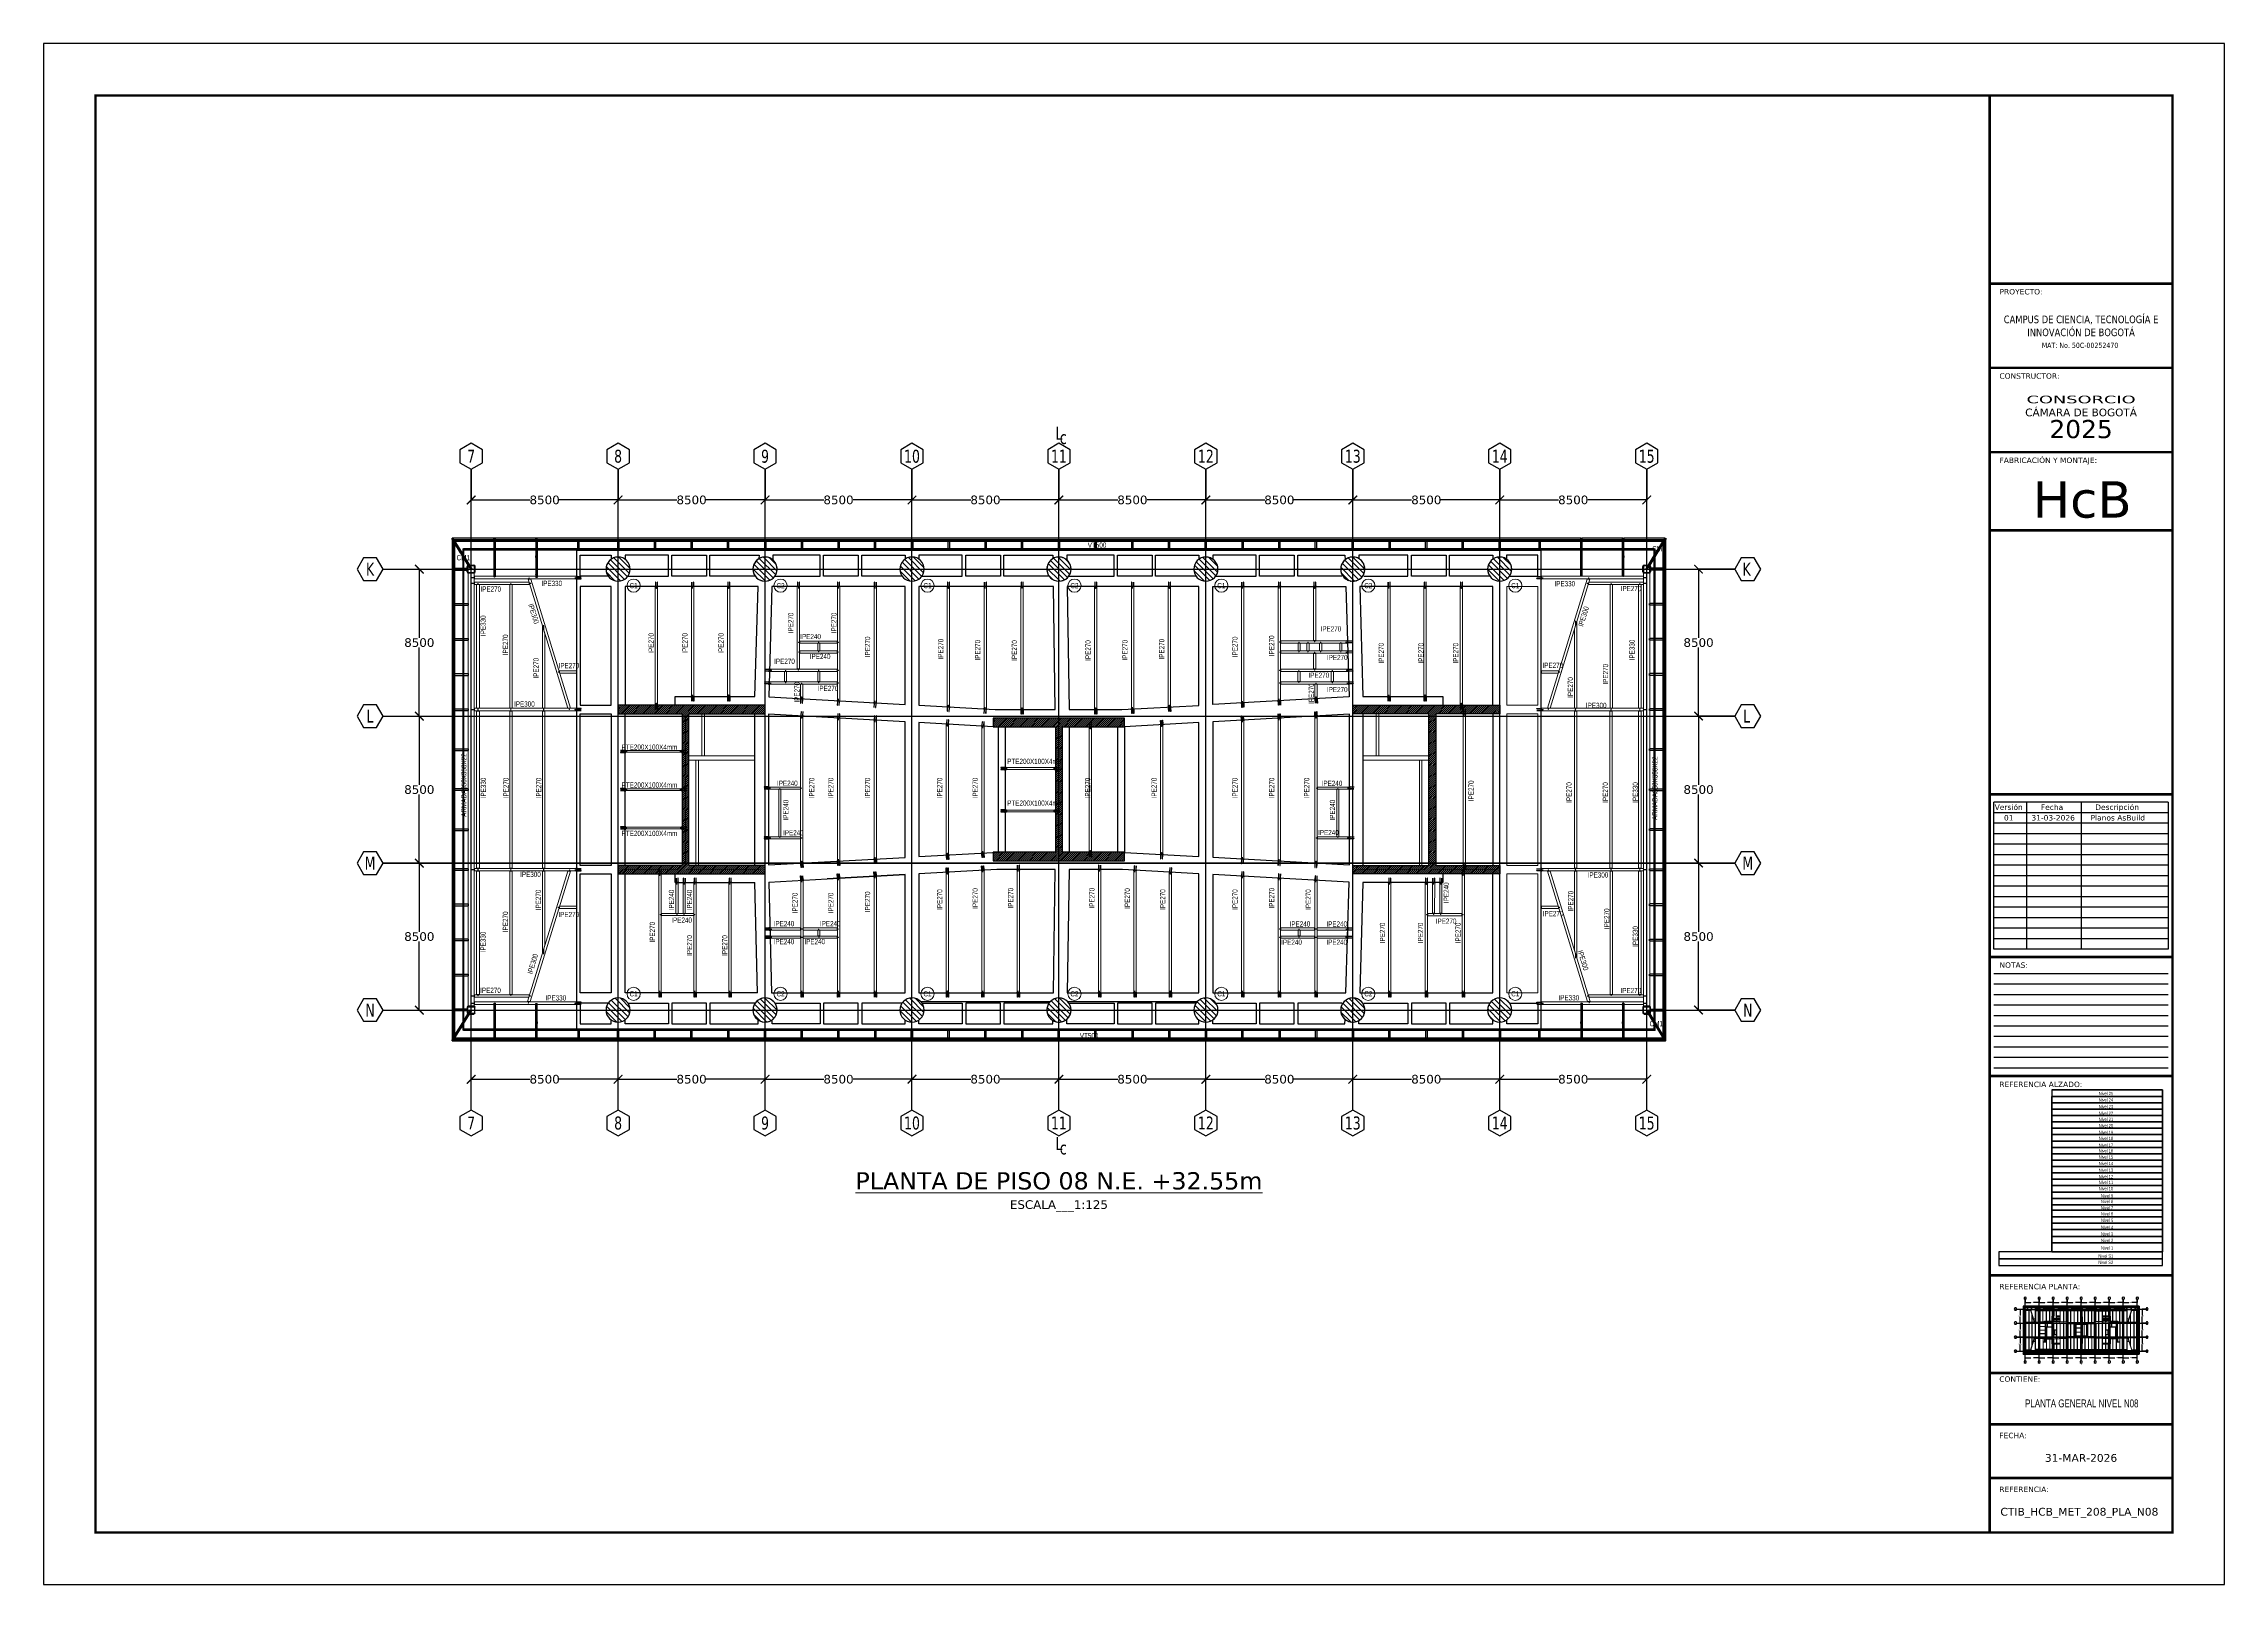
# Paper-space layout 'Layout1' of a CAD drawing. Header units: millimetres. Extents: x -16 to 825, y -7 to 587.
# The model-space entities are those that its viewports show. They can reach past a viewport. Long polylines and large blocks are cut down to what shows.
import ezdxf
from ezdxf.enums import TextEntityAlignment as Align

# ---------------------------------------------------------------- set-up
doc = ezdxf.new("R2010")
doc.units = ezdxf.units.MM
for name, color, linetype, lineweight in [('0-3', 50, 'Continuous', 5), ('E_B_PLACA-1', 10, 'Continuous', 25), ('E_B_PLACA-2', 31, 'Continuous', 25), ('E_COLUMNAS', 1, 'Continuous', 18), ('E_COLUMNAS-1', 31, 'Continuous', 25), ('E_COLUMNAS-2', 1, 'Continuous', 25), ('E_COLUMNAS-4', 1, 'Continuous', 35), ('E_TEXTO', 3, 'Continuous', 9), ('E_VIGAS', 30, 'Continuous', 15), ('E_VIGAS-1', 31, 'Continuous', 25), ('E_VIGAS-2', 10, 'Continuous', 25), ('E_VIGAS-3', 5, 'Continuous', 25), ('HCB-TEXT-H1', 6, 'Continuous', 18), ('HCB-TEXT-H2', 4, 'Continuous', 18), ('HCB-VIGAS', 4, 'Continuous', 15), ('HCB_VIGAS', 4, 'Continuous', 15), ('S-COLS-HDLN-1', 52, 'Continuous', 35), ('S-COLS-HDLN-2', 52, 'Continuous', 9), ('S-STRS', 31, 'Continuous', 9)]:
    doc.layers.add(name, color=color, linetype=linetype, lineweight=lineweight)
for name, color, linetype in [('COTAS', 8, 'Continuous'), ('FORMATO', 7, 'Continuous'), ('HCB-ACH_PANT', 253, 'Continuous'), ('HCB-EJES', 1, 'Continuous'), ('HCB-PLATINAS', 5, 'Continuous'), ('HCB-ROTULOS', 2, 'Continuous'), ('HCB_PANTALLAS', 6, 'Continuous'), ('VIEWPORT', 7, 'Continuous')]:
    doc.layers.add(name, color=color, linetype=linetype)
doc.layers.get('VIEWPORT').off()
doc.styles.add('Arial Narrow', font='', dxfattribs={"width": 0.85, "height": 0.3})
doc.styles.add('Arial Narrow_2', font='', dxfattribs={"width": 0.85, "height": 0.3})
doc.styles.add('Arial Narrow_3', font='', dxfattribs={"height": 0.3})
doc.styles.add('Arial Narrow_B_1', font='verdana.ttf', dxfattribs={"height": 0.0025})
doc.styles.add('ROMANT', font='romant.shx', dxfattribs={"width": 0.8})
doc.styles.add('VERDANA', font='verdana.ttf')
doc.styles.get('Arial Narrow').set_extended_font_data('Arial Narrow')
doc.styles.get('Arial Narrow_2').set_extended_font_data('Arial Narrow')
doc.styles.get('Arial Narrow_3').set_extended_font_data('Arial Narrow')
doc.dimstyles.new('1.125', dxfattribs={"dimscale": 0, "dimtxt": 500, "dimasz": 500, "dimexe": 4, "dimexo": 4, "dimgap": 15, "dimtad": 0, "dimdec": 0, "dimzin": 4, "dimdsep": 46, "dimtxsty": 'ROMANT', "dimblk": 'ARCHTICK', "dimcen": -10, "dimclrd": 256, "dimclrt": 3, "dimadec": 0, "dimazin": 0, "dimtfac": 1, "dimtdec": 0, "dimtix": 1, "dimtmove": 0, "dimatfit": 0, "dimldrblk": 'OBLIQUE', "dimfxl": 0.05, "dimtolj": 1, "dimtzin": 0, "dimarcsym": 0})
pattern_1 = [(45, (-21179.4, -55448.73), (-56.1266, 56.1266), [])]

# ---------------------------------------------------------------- blocks, each defined once
blk = doc.blocks.new('EST_SFM_VIGA-METALICA-SECCION-C - EST_SFM_VIGA-METALICA-UPN160-1558388-_30_00m_N_E_-NIVEL-8 DOC')
at = {"layer": 'E_VIGAS-1'}
for p, q in [((-35.17, 0.01), (-35.17, 0.02)), ((-35.16, 0.02), (-35.17, 0.02)), ((-32.74, 0.02), (-35.1, 0.02)), ((-30.32, 0.02), (-32.68, 0.02)), ((30.12, 0.02), (-30.26, 0.02)), ((32.54, 0.02), (30.18, 0.02)), ((34.97, 0.02), (32.6, 0.02)), ((35.03, 0.02), (35.03, -0.05)), ((35.03, 0.02), (35.03, 0.02)), ((-35.16, -0.05), (-35.1, -0.05)), ((-35.1, -0.05), (-32.75, -0.05)), ((-32.75, -0.05), (-32.68, -0.05)), ((-32.68, -0.05), (-30.33, -0.05)), ((-30.33, -0.05), (-30.26, -0.05)), ((-30.26, -0.05), (30.12, -0.05)), ((30.12, -0.05), (30.19, -0.05)), ((30.19, -0.05), (32.54, -0.05)), ((32.54, -0.05), (32.61, -0.05)), ((32.61, -0.05), (34.96, -0.05)), ((34.96, -0.05), (35.03, -0.05))]:
    blk.add_line(p, q, dxfattribs=at)
blk = doc.blocks.new('EST_SFM_VIGA-METALICA-SECCION-C - EST_SFM_VIGA-METALICA-UPN160-1608583-_30_00m_N_E_-NIVEL-8 DOC')
at = {"layer": 'E_VIGAS-1'}
for p, q in [((-14.4, -0.02), (-14.4, 0.05)), ((-14.4, 0.05), (-14.4, 0.05)), ((14.53, 0.05), (-14.39, 0.05)), ((14.6, 0.05), (14.53, 0.05)), ((-14.4, -0.02), (14.53, -0.02)), ((14.59, -0.02), (14.6, -0.02)), ((14.6, -0.01), (14.6, -0.02))]:
    blk.add_line(p, q, dxfattribs=at)
blk = doc.blocks.new('EST_SFM_VIGA-METALICA-SECCION-C - EST_SFM_VIGA-METALICA-UPN100-1529610-_30_00m_N_E_-NIVEL-8 DOC')
at = {"layer": 'E_VIGAS-2'}
for p, q in [((-14.44, -0.02), (-14.44, 0.03)), ((14.39, 0.03), (-14.44, 0.03)), ((14.39, 0.03), (14.39, -0.02)), ((-14.44, -0.02), (14.39, -0.02))]:
    blk.add_line(p, q, dxfattribs=at)
blk = doc.blocks.new('EST_SFM_VIGA-METALICA-SECCION-C - EST_SFM_VIGA-METALICA-UPN100-1529678-_30_00m_N_E_-NIVEL-8 DOC')
at = {"layer": 'E_VIGAS-2'}
for p, q in [((-13.94, -0.03), (-13.94, 0.02)), ((-13.56, 0.02), (-13.94, 0.02)), ((13.37, 0.02), (-13.42, 0.02)), ((13.89, 0.02), (13.51, 0.02)), ((13.89, 0.02), (13.89, -0.03)), ((-13.94, -0.03), (-13.64, -0.03)), ((-13.5, -0.03), (13.46, -0.03)), ((13.59, -0.03), (13.89, -0.03))]:
    blk.add_line(p, q, dxfattribs=at)
blk = doc.blocks.new('EST_SFM_VIGA-METALICA-SECCION-C - EST_SFM_VIGA-METALICA-UPN100-1529792-_30_00m_N_E_-NIVEL-8 DOC')
at = {"layer": 'E_VIGAS-2'}
for p, q in [((-13.57, -0.02), (-13.57, 0.03)), ((-13.26, 0.03), (-13.57, 0.03)), ((13.83, 0.03), (-13.13, 0.03)), ((14.27, 0.03), (13.96, 0.03)), ((14.27, 0.03), (14.27, -0.02)), ((-13.57, -0.02), (-13.18, -0.02)), ((-13.05, -0.02), (13.75, -0.02)), ((13.88, -0.02), (14.27, -0.02))]:
    blk.add_line(p, q, dxfattribs=at)
blk = doc.blocks.new('EST_SFM_VIGA-METALICA-SECCION-C - EST_SFM_VIGA-METALICA-UPN100-1529854-_30_00m_N_E_-NIVEL-8 DOC')
at = {"layer": 'E_VIGAS-2'}
for p, q in [((-14.31, -0.03), (-14.31, 0.02)), ((14.53, 0.02), (-14.31, 0.02)), ((14.53, 0.02), (14.53, -0.03)), ((-14.31, -0.03), (14.53, -0.03))]:
    blk.add_line(p, q, dxfattribs=at)
blk = doc.blocks.new('EST_SFM_VIGA-METALICA-SECCION-C - EST_SFM_VIGA-METALICA-UPN160-1529890-_30_00m_N_E_-NIVEL-8 DOC')
at = {"layer": 'E_VIGAS-1'}
for p, q in [((-14.49, -0.05), (-14.49, 0.02)), ((14.44, 0.02), (-14.49, 0.02)), ((14.51, 0.02), (14.5, 0.02)), ((14.51, 0.02), (14.51, 0.01)), ((-14.49, -0.05), (-14.49, -0.05)), ((-14.49, -0.05), (14.44, -0.05)), ((14.44, -0.05), (14.5, -0.05))]:
    blk.add_line(p, q, dxfattribs=at)
blk = doc.blocks.new('EST_SFM_VIGA-METALICA-SECCION-C - EST_SFM_VIGA-METALICA-UPN100-1526554-_30_00m_N_E_-NIVEL-8 DOC')
at = {"layer": 'E_VIGAS-2'}
for p, q in [((-34.93, -0.03), (-34.93, 0.02)), ((34.94, 0.02), (-34.93, 0.02)), ((34.94, 0.02), (34.94, -0.03)), ((-34.93, -0.03), (34.94, -0.03))]:
    blk.add_line(p, q, dxfattribs=at)
blk = doc.blocks.new('EST_SFM_VIGA-METALICA-SECCION-C - EST_SFM_VIGA-METALICA-UPN100-1526616-_30_00m_N_E_-NIVEL-8 DOC')
at = {"layer": 'E_VIGAS-2'}
for p, q in [((-34.83, -0.02), (-34.83, 0.03)), ((34.04, 0.03), (-34.83, 0.03)), ((34.04, 0.03), (34.04, -0.02)), ((-34.83, -0.02), (34.04, -0.02))]:
    blk.add_line(p, q, dxfattribs=at)
blk = doc.blocks.new('EST_SFM_VIGA-METALICA-SECCION-C - EST_SFM_VIGA-METALICA-UPN100-1527742-_30_00m_N_E_-NIVEL-8 DOC')
at = {"layer": 'E_VIGAS-2'}
for p, q in [((-34.83, -0.03), (-34.83, 0.02)), ((34.04, 0.02), (-34.83, 0.02)), ((34.04, 0.02), (34.04, -0.03)), ((-34.83, -0.03), (34.04, -0.03))]:
    blk.add_line(p, q, dxfattribs=at)
blk = doc.blocks.new('EST_SFM_VIGA-METALICA-SECCION-C - EST_SFM_VIGA-METALICA-UPN100-1527772-_30_00m_N_E_-NIVEL-8 DOC')
at = {"layer": 'E_VIGAS-2'}
for p, q in [((-34.93, -0.02), (-34.93, 0.03)), ((34.94, 0.03), (-34.93, 0.03)), ((34.94, 0.03), (34.94, -0.02)), ((-34.93, -0.02), (34.94, -0.02))]:
    blk.add_line(p, q, dxfattribs=at)
blk = doc.blocks.new('EST_SFM_VIGA-METALICA-SECCION-C - EST_SFM_VIGA-METALICA-UPN160-1529967-_30_00m_N_E_-NIVEL-8 DOC')
at = {"layer": 'E_VIGAS-1'}
for p, q in [((-35.11, -0.02), (-35.11, 0.05)), ((-32.75, 0.05), (-35.11, 0.05)), ((-35.11, 0.05), (-35.11, 0.05)), ((-32.68, 0.05), (-32.75, 0.05)), ((-30.33, 0.05), (-32.68, 0.05)), ((-30.26, 0.05), (-30.33, 0.05)), ((30.11, 0.05), (-30.26, 0.05)), ((30.18, 0.05), (30.11, 0.05)), ((32.53, 0.05), (30.18, 0.05)), ((32.6, 0.05), (32.53, 0.05)), ((34.95, 0.05), (32.6, 0.05)), ((34.96, 0.05), (34.95, 0.05)), ((34.96, 0.05), (34.96, -0.02)), ((-35.11, -0.02), (-32.75, -0.02)), ((-32.69, -0.02), (-30.33, -0.02)), ((-30.27, -0.02), (30.11, -0.02)), ((30.17, -0.02), (32.53, -0.02)), ((32.59, -0.02), (34.96, -0.02))]:
    blk.add_line(p, q, dxfattribs=at)
blk = doc.blocks.new('EST_SCM_COLUMNA-METALICA-SECCION-CUADRADA - EST_SCM_COLUMNA-TUBULAR-CUADRADA_PTEØ_70x70 e_3mm-1557657-_30_00m_N_E_-NIVEL-8 DOC')
at = {"layer": 'E_COLUMNAS-1'}
for p, q in [((-0.035, -0.029), (-0.035, 0.029)), ((-0.032, 0.029), (-0.032, -0.029)), ((-0.029, 0.035), (0.029, 0.035)), ((0.029, 0.032), (-0.029, 0.032)), ((0.032, -0.029), (0.032, 0.029)), ((0.035, 0.029), (0.035, -0.029)), ((-0.029, -0.032), (0.029, -0.032)), ((0.029, -0.035), (-0.029, -0.035))]:
    blk.add_line(p, q, dxfattribs=at)
for centre, radius, start, end in [((-0.029, 0.029), 0.006, 90, 180), ((-0.029, 0.029), 0.006, 90, 170), ((-0.029, 0.029), 0.003, 90, 180), ((-0.029, 0.029), 0.003, 90, 150), ((0.029, 0.029), 0.006, 0, 90), ((0.029, 0.029), 0.006, 10, 90), ((0.029, 0.029), 0.003, 0, 90), ((0.029, 0.029), 0.003, 30, 90), ((-0.029, -0.029), 0.006, 180, 270), ((-0.029, -0.029), 0.003, 180, 270), ((0.029, -0.029), 0.003, 270, 360), ((0.029, -0.029), 0.006, 270, 0)]:
    blk.add_arc(centre, radius, start, end, dxfattribs=at)
blk = doc.blocks.new('EST_SCM_COLUMNA-METALICA-SECCION-CUADRADA - EST_SCM_COLUMNA-TUBULAR-CUADRADA_PTEØ_70x70 e_3mm-V19-_30_00m_N_E_-NIVEL-8 DOC')
at = {"layer": 'E_COLUMNAS-1'}
for p, q in [((-0.035, -0.029), (-0.035, 0.029)), ((-0.032, 0.029), (-0.032, -0.029)), ((-0.029, 0.035), (0.029, 0.035)), ((0.029, 0.032), (-0.029, 0.032)), ((0.032, -0.029), (0.032, 0.029)), ((0.035, 0.029), (0.035, -0.029)), ((-0.029, -0.032), (0.029, -0.032)), ((0.029, -0.035), (-0.029, -0.035))]:
    blk.add_line(p, q, dxfattribs=at)
for centre, radius, start, end in [((-0.029, 0.029), 0.006, 90, 180), ((-0.029, 0.029), 0.003, 90, 180), ((0.029, 0.029), 0.006, 0, 90), ((0.029, 0.029), 0.003, 0, 90), ((0.029, 0.029), 0.006, 10, 80), ((0.029, 0.029), 0.003, 30, 60), ((-0.029, -0.029), 0.006, 180, 270), ((-0.029, -0.029), 0.003, 180, 270), ((0.029, -0.029), 0.003, 270, 360), ((0.029, -0.029), 0.006, 270, 0)]:
    blk.add_arc(centre, radius, start, end, dxfattribs=at)
blk = doc.blocks.new('EST_SCM_COLUMNA-METALICA-SECCION-CUADRADA - EST_SCM_COLUMNA-TUBULAR-CUADRADA_PTEØ_70x70 e_3mm-1586568-_30_00m_N_E_-NIVEL-8 DOC')
at = {"layer": 'E_COLUMNAS-1'}
for p, q in [((-0.035, 0.029), (-0.035, -0.029)), ((-0.032, -0.029), (-0.032, 0.029)), ((0.029, 0.035), (-0.029, 0.035)), ((-0.029, 0.032), (0.029, 0.032)), ((0.032, 0.029), (0.032, -0.029)), ((0.035, -0.029), (0.035, 0.029)), ((0.029, -0.032), (-0.029, -0.032)), ((-0.029, -0.035), (0.029, -0.035))]:
    blk.add_line(p, q, dxfattribs=at)
for centre, radius, start, end in [((-0.029, 0.029), 0.006, 90, 180), ((-0.029, 0.029), 0.003, 90, 180), ((0.029, 0.029), 0.006, 360, 90), ((0.029, 0.029), 0.003, 0, 90), ((-0.029, -0.029), 0.006, 180, 270), ((-0.029, -0.029), 0.006, 190, 270), ((-0.029, -0.029), 0.003, 180, 270), ((-0.029, -0.029), 0.003, 210, 270), ((0.029, -0.029), 0.003, 270, 360), ((0.029, -0.029), 0.006, 270, 360), ((0.029, -0.029), 0.006, 270, 350), ((0.029, -0.029), 0.003, 270, 330)]:
    blk.add_arc(centre, radius, start, end, dxfattribs=at)
blk = doc.blocks.new('EST_SCM_COLUMNA-METALICA-SECCION-CUADRADA - EST_SCM_COLUMNA-TUBULAR-CUADRADA_PTEØ_70x70 e_3mm-V20-_30_00m_N_E_-NIVEL-8 DOC')
at = {"layer": 'E_COLUMNAS-1'}
for p, q in [((-0.035, 0.029), (-0.035, -0.029)), ((-0.032, -0.029), (-0.032, 0.029)), ((0.029, 0.035), (-0.029, 0.035)), ((-0.029, 0.032), (0.029, 0.032)), ((0.032, 0.029), (0.032, -0.029)), ((0.035, -0.029), (0.035, 0.029)), ((0.029, -0.032), (-0.029, -0.032)), ((-0.029, -0.035), (0.029, -0.035))]:
    blk.add_line(p, q, dxfattribs=at)
for centre, radius, start, end in [((-0.029, 0.029), 0.006, 90, 180), ((-0.029, 0.029), 0.003, 90, 180), ((0.029, 0.029), 0.006, 360, 90), ((0.029, 0.029), 0.003, 0, 90), ((-0.029, -0.029), 0.006, 180, 270), ((-0.029, -0.029), 0.003, 180, 270), ((0.029, -0.029), 0.003, 270, 360), ((0.029, -0.029), 0.006, 270, 360), ((0.029, -0.029), 0.006, 280, 350), ((0.029, -0.029), 0.003, 300, 330)]:
    blk.add_arc(centre, radius, start, end, dxfattribs=at)
blk = doc.blocks.new('DCTIB_CNI_EST_MOD-1A-FAC_0001_rvt-2-_30_00m_N_E_-NIVEL-8 DOC')
at = {"layer": 'E_B_PLACA-1'}
for p, q in [((-75.15, 167.83), (-5.18, 167.83)), ((-75.15, 138.99), (-75.15, 167.83)), ((-5.18, 167.83), (-5.18, 138.99)), ((-74.6, 167.28), (-74.6, 166.94)), ((-5.73, 167.28), (-74.6, 167.28)), ((-74.6, 166.81), (-74.6, 140.01)), ((-5.73, 166.94), (-5.73, 167.28)), ((-5.73, 140.01), (-5.73, 166.81)), ((-5.18, 138.99), (-75.15, 138.99)), ((-74.6, 139.88), (-74.6, 139.54)), ((-74.6, 139.54), (-5.73, 139.54)), ((-5.73, 139.54), (-5.73, 139.88))]:
    blk.add_line(p, q, dxfattribs=at)
at = {"layer": 'E_B_PLACA-2'}
for p, q in [((-75.15, 167.83), (-75.15, 138.99)), ((-5.18, 167.83), (-75.15, 167.83)), ((-5.18, 138.99), (-5.18, 167.83)), ((-74.6, 167.28), (-5.73, 167.28)), ((-74.6, 166.94), (-74.6, 167.28)), ((-74.6, 140.01), (-74.6, 166.81)), ((-5.73, 167.28), (-5.73, 166.94)), ((-5.73, 166.81), (-5.73, 140.01)), ((-75.15, 138.99), (-5.18, 138.99)), ((-74.6, 139.54), (-74.6, 139.88)), ((-5.73, 139.54), (-74.6, 139.54)), ((-5.73, 139.88), (-5.73, 139.54))]:
    blk.add_line(p, q, dxfattribs=at)
at = {"layer": 'E_COLUMNAS-1'}
for centre, radius, start, end in [((-75.2, 167.88), 0.006, 280, 350), ((-75.2, 167.88), 0.006, 280, 350), ((-75.2, 167.88), 0.003, 300, 330), ((-75.2, 167.88), 0.003, 300, 330), ((-72.84, 167.88), 0.006, 190, 270), ((-72.84, 167.88), 0.003, 210, 270), ((-72.84, 167.88), 0.006, 190, 270), ((-72.84, 167.88), 0.003, 210, 270), ((-72.78, 167.88), 0.006, 270, 350), ((-72.78, 167.88), 0.003, 270, 330), ((-72.78, 167.88), 0.006, 270, 350), ((-72.78, 167.88), 0.003, 270, 330), ((-70.42, 167.88), 0.006, 190, 270), ((-70.42, 167.88), 0.003, 210, 270), ((-70.42, 167.88), 0.006, 190, 270), ((-70.42, 167.88), 0.003, 210, 270), ((-70.36, 167.88), 0.006, 270, 350), ((-70.36, 167.88), 0.003, 270, 330), ((-70.36, 167.88), 0.006, 270, 350), ((-70.36, 167.88), 0.003, 270, 330), ((-9.97, 167.88), 0.006, 190, 270), ((-9.97, 167.88), 0.006, 190, 270), ((-9.97, 167.88), 0.003, 210, 270), ((-9.97, 167.88), 0.003, 210, 270), ((-9.91, 167.88), 0.006, 270, 350), ((-9.91, 167.88), 0.003, 270, 330), ((-9.91, 167.88), 0.006, 270, 350), ((-9.91, 167.88), 0.003, 270, 330), ((-7.55, 167.88), 0.006, 190, 270), ((-7.55, 167.88), 0.006, 190, 270), ((-7.55, 167.88), 0.003, 210, 270), ((-7.55, 167.88), 0.003, 210, 270), ((-7.49, 167.88), 0.006, 270, 350), ((-7.49, 167.88), 0.003, 270, 330), ((-7.49, 167.88), 0.006, 270, 350), ((-7.49, 167.88), 0.003, 270, 330), ((-5.13, 167.88), 0.006, 190, 260), ((-5.13, 167.88), 0.003, 210, 240), ((-5.13, 167.88), 0.006, 190, 260), ((-5.13, 167.88), 0.003, 210, 240), ((-75.2, 138.95), 0.006, 10, 80), ((-75.2, 138.95), 0.006, 10, 80), ((-75.2, 138.95), 0.003, 30, 60), ((-75.2, 138.95), 0.003, 30, 60), ((-72.83, 138.95), 0.006, 90, 170), ((-72.83, 138.95), 0.006, 90, 170), ((-72.83, 138.95), 0.003, 90, 150), ((-72.83, 138.95), 0.003, 90, 150), ((-72.77, 138.95), 0.006, 10, 90), ((-72.77, 138.95), 0.003, 30, 90), ((-72.77, 138.95), 0.006, 10, 90), ((-72.77, 138.95), 0.003, 30, 90), ((-70.41, 138.95), 0.006, 90, 170), ((-70.41, 138.95), 0.006, 90, 170), ((-70.41, 138.95), 0.003, 90, 150), ((-70.41, 138.95), 0.003, 90, 150), ((-70.35, 138.95), 0.006, 10, 90), ((-70.35, 138.95), 0.003, 30, 90), ((-70.35, 138.95), 0.006, 10, 90), ((-70.35, 138.95), 0.003, 30, 90), ((-9.97, 138.95), 0.006, 90, 170), ((-9.97, 138.95), 0.006, 90, 170), ((-9.97, 138.95), 0.003, 90, 150), ((-9.97, 138.95), 0.003, 90, 150), ((-9.91, 138.95), 0.006, 10, 90), ((-9.91, 138.95), 0.003, 30, 90), ((-9.91, 138.95), 0.006, 10, 90), ((-9.91, 138.95), 0.003, 30, 90), ((-7.55, 138.95), 0.006, 90, 170), ((-7.55, 138.95), 0.006, 90, 170), ((-7.55, 138.95), 0.003, 90, 150), ((-7.55, 138.95), 0.003, 90, 150), ((-7.49, 138.95), 0.006, 10, 90), ((-7.49, 138.95), 0.003, 30, 90), ((-7.49, 138.95), 0.006, 10, 90), ((-7.49, 138.95), 0.003, 30, 90), ((-5.13, 138.95), 0.006, 100, 170), ((-5.13, 138.95), 0.003, 120, 150), ((-5.13, 138.95), 0.006, 100, 170), ((-5.13, 138.95), 0.003, 120, 150)]:
    blk.add_arc(centre, radius, start, end, dxfattribs=at)
at = {"layer": 'E_VIGAS-1'}
for p, q in [((-75.2, 167.79), (-75.18, 167.76)), ((-75.18, 167.86), (-75.18, 167.84)), ((-75.18, 167.84), (-75.18, 167.86)), ((-75.18, 167.86), (-75.15, 167.86)), ((-75.15, 167.86), (-75.18, 167.86)), ((-75.18, 167.86), (-75.18, 167.74)), ((-75.18, 167.83), (-75.18, 167.82)), ((-75.18, 167.82), (-75.18, 167.82)), ((-75.18, 167.74), (-75.18, 167.79)), ((-75.15, 167.86), (-75.17, 167.88)), ((-75.17, 167.87), (-75.17, 167.87)), ((-75.15, 167.86), (-75.14, 167.83)), ((-72.85, 167.86), (-72.77, 167.86)), ((-72.77, 167.86), (-72.85, 167.86)), ((-72.85, 167.86), (-72.85, 167.83)), ((-72.85, 167.86), (-72.85, 167.86)), ((-72.85, 167.86), (-72.82, 167.86)), ((-72.82, 167.86), (-72.85, 167.86)), ((-72.81, 167.88), (-72.81, 167.88)), ((-72.81, 167.86), (-72.81, 167.87)), ((-72.81, 167.86), (-72.81, 167.86)), ((-72.8, 167.88), (-72.8, 167.88)), ((-72.8, 167.87), (-72.8, 167.86)), ((-72.8, 167.86), (-72.8, 167.86)), ((-72.77, 167.86), (-72.79, 167.86)), ((-72.79, 167.86), (-72.77, 167.86)), ((-72.77, 167.86), (-72.77, 167.86)), ((-72.77, 167.86), (-72.77, 167.83)), ((-70.35, 167.86), (-70.43, 167.86)), ((-70.43, 167.86), (-70.43, 167.83)), ((-70.43, 167.86), (-70.43, 167.86)), ((-70.43, 167.86), (-70.4, 167.86)), ((-70.39, 167.88), (-70.39, 167.88)), ((-70.39, 167.86), (-70.39, 167.87)), ((-70.39, 167.86), (-70.39, 167.86)), ((-70.38, 167.88), (-70.38, 167.88)), ((-70.38, 167.87), (-70.38, 167.86)), ((-70.38, 167.86), (-70.38, 167.86)), ((-70.37, 167.86), (-70.35, 167.86)), ((-70.35, 167.86), (-70.35, 167.86)), ((-70.35, 167.86), (-70.35, 167.83)), ((-68, 167.86), (-67.98, 167.86)), ((-68, 167.86), (-68, 167.86)), ((-67.92, 167.86), (-68, 167.86)), ((-68, 167.83), (-68, 167.86)), ((-67.96, 167.86), (-67.96, 167.88)), ((-67.96, 167.88), (-67.96, 167.86)), ((-67.96, 167.86), (-67.96, 167.86)), ((-67.96, 167.86), (-67.96, 167.86)), ((-67.95, 167.86), (-67.92, 167.86)), ((-67.92, 167.86), (-67.92, 167.86)), ((-67.92, 167.83), (-67.92, 167.86)), ((-65.62, 167.86), (-65.7, 167.86)), ((-65.7, 167.86), (-65.7, 167.83)), ((-65.7, 167.86), (-65.7, 167.86)), ((-65.7, 167.86), (-65.68, 167.86)), ((-65.66, 167.88), (-65.66, 167.86)), ((-65.66, 167.86), (-65.66, 167.88)), ((-65.66, 167.86), (-65.66, 167.86)), ((-65.66, 167.86), (-65.66, 167.86)), ((-65.65, 167.86), (-65.62, 167.86)), ((-65.62, 167.86), (-65.62, 167.86)), ((-65.62, 167.86), (-65.62, 167.83)), ((-63.5, 167.86), (-63.58, 167.86)), ((-63.58, 167.86), (-63.58, 167.83)), ((-63.58, 167.86), (-63.58, 167.86)), ((-63.58, 167.86), (-63.55, 167.86)), ((-63.54, 167.86), (-63.54, 167.88)), ((-63.54, 167.86), (-63.54, 167.86)), ((-63.53, 167.88), (-63.53, 167.86)), ((-63.53, 167.86), (-63.53, 167.86)), ((-63.52, 167.86), (-63.5, 167.86)), ((-63.5, 167.86), (-63.5, 167.86)), ((-63.5, 167.86), (-63.5, 167.83)), ((-61.37, 167.86), (-61.45, 167.86)), ((-61.45, 167.86), (-61.45, 167.83)), ((-61.45, 167.86), (-61.45, 167.86)), ((-61.45, 167.86), (-61.43, 167.86)), ((-61.41, 167.88), (-61.41, 167.86)), ((-61.41, 167.86), (-61.41, 167.88)), ((-61.41, 167.86), (-61.41, 167.86)), ((-61.41, 167.86), (-61.41, 167.86)), ((-61.4, 167.86), (-61.37, 167.86)), ((-61.37, 167.86), (-61.37, 167.86)), ((-61.37, 167.86), (-61.37, 167.83)), ((-59.33, 167.86), (-59.3, 167.86)), ((-59.33, 167.86), (-59.33, 167.86)), ((-59.25, 167.86), (-59.33, 167.86)), ((-59.33, 167.83), (-59.33, 167.86)), ((-59.29, 167.86), (-59.29, 167.88)), ((-59.29, 167.86), (-59.29, 167.86)), ((-59.28, 167.88), (-59.28, 167.86)), ((-59.28, 167.86), (-59.28, 167.86)), ((-59.27, 167.86), (-59.25, 167.86)), ((-59.25, 167.86), (-59.25, 167.86)), ((-59.25, 167.83), (-59.25, 167.86)), ((-57.12, 167.86), (-57.2, 167.86)), ((-57.2, 167.86), (-57.2, 167.83)), ((-57.2, 167.86), (-57.2, 167.86)), ((-57.2, 167.86), (-57.18, 167.86)), ((-57.16, 167.88), (-57.16, 167.86)), ((-57.16, 167.86), (-57.16, 167.88)), ((-57.16, 167.86), (-57.16, 167.86)), ((-57.16, 167.86), (-57.16, 167.86)), ((-57.15, 167.86), (-57.12, 167.86)), ((-57.12, 167.86), (-57.12, 167.86)), ((-57.12, 167.86), (-57.12, 167.83)), ((-55, 167.86), (-55.08, 167.86)), ((-55.08, 167.86), (-55.08, 167.83)), ((-55.08, 167.86), (-55.08, 167.86)), ((-55.08, 167.86), (-55.05, 167.86)), ((-55.04, 167.86), (-55.04, 167.88)), ((-55.04, 167.86), (-55.04, 167.86)), ((-55.03, 167.88), (-55.03, 167.86)), ((-55.03, 167.86), (-55.03, 167.86)), ((-55.02, 167.86), (-55, 167.86)), ((-55, 167.86), (-55, 167.86)), ((-55, 167.86), (-55, 167.83)), ((-52.87, 167.86), (-52.95, 167.86)), ((-52.95, 167.86), (-52.95, 167.83)), ((-52.95, 167.86), (-52.95, 167.86)), ((-52.95, 167.86), (-52.93, 167.86)), ((-52.91, 167.88), (-52.91, 167.86)), ((-52.91, 167.86), (-52.91, 167.88)), ((-52.91, 167.86), (-52.91, 167.86)), ((-52.91, 167.86), (-52.91, 167.86)), ((-52.9, 167.86), (-52.87, 167.86)), ((-52.87, 167.86), (-52.87, 167.86)), ((-52.87, 167.86), (-52.87, 167.83)), ((-50.83, 167.86), (-50.8, 167.86)), ((-50.83, 167.86), (-50.83, 167.86)), ((-50.75, 167.86), (-50.83, 167.86)), ((-50.83, 167.83), (-50.83, 167.86)), ((-50.79, 167.86), (-50.79, 167.88)), ((-50.79, 167.86), (-50.79, 167.86)), ((-50.78, 167.88), (-50.78, 167.86)), ((-50.78, 167.86), (-50.78, 167.86)), ((-50.77, 167.86), (-50.75, 167.86)), ((-50.75, 167.86), (-50.75, 167.86)), ((-50.75, 167.83), (-50.75, 167.86)), ((-48.62, 167.86), (-48.7, 167.86)), ((-48.7, 167.86), (-48.7, 167.83)), ((-48.7, 167.86), (-48.7, 167.86)), ((-48.7, 167.86), (-48.68, 167.86)), ((-48.66, 167.88), (-48.66, 167.86)), ((-48.66, 167.86), (-48.66, 167.88)), ((-48.66, 167.86), (-48.66, 167.86)), ((-48.66, 167.86), (-48.66, 167.86)), ((-48.65, 167.86), (-48.62, 167.86)), ((-48.62, 167.86), (-48.62, 167.86)), ((-48.62, 167.86), (-48.62, 167.83)), ((-46.5, 167.86), (-46.58, 167.86)), ((-46.58, 167.86), (-46.58, 167.83)), ((-46.58, 167.86), (-46.58, 167.86)), ((-46.58, 167.86), (-46.55, 167.86)), ((-46.54, 167.86), (-46.54, 167.88)), ((-46.54, 167.86), (-46.54, 167.86)), ((-46.53, 167.88), (-46.53, 167.86)), ((-46.53, 167.86), (-46.53, 167.86)), ((-46.52, 167.86), (-46.5, 167.86)), ((-46.5, 167.86), (-46.5, 167.86)), ((-46.5, 167.86), (-46.5, 167.83)), ((-44.37, 167.86), (-44.45, 167.86)), ((-44.45, 167.86), (-44.45, 167.83)), ((-44.45, 167.86), (-44.45, 167.86)), ((-44.45, 167.86), (-44.43, 167.86)), ((-44.41, 167.88), (-44.41, 167.86)), ((-44.41, 167.86), (-44.41, 167.88)), ((-44.41, 167.86), (-44.41, 167.86)), ((-44.41, 167.86), (-44.41, 167.86)), ((-44.4, 167.86), (-44.37, 167.86)), ((-44.37, 167.86), (-44.37, 167.86)), ((-44.37, 167.86), (-44.37, 167.83)), ((-42.33, 167.86), (-42.3, 167.86)), ((-42.33, 167.86), (-42.33, 167.86)), ((-42.25, 167.86), (-42.33, 167.86)), ((-42.33, 167.83), (-42.33, 167.86)), ((-42.29, 167.86), (-42.29, 167.88)), ((-42.29, 167.86), (-42.29, 167.86)), ((-42.28, 167.88), (-42.28, 167.86)), ((-42.28, 167.86), (-42.28, 167.86)), ((-42.27, 167.86), (-42.25, 167.86)), ((-42.25, 167.86), (-42.25, 167.86)), ((-42.25, 167.83), (-42.25, 167.86)), ((-40.12, 167.86), (-40.2, 167.86)), ((-40.2, 167.86), (-40.2, 167.83)), ((-40.2, 167.86), (-40.2, 167.86)), ((-40.2, 167.86), (-40.18, 167.86)), ((-40.16, 167.88), (-40.16, 167.86)), ((-40.16, 167.86), (-40.16, 167.88)), ((-40.16, 167.86), (-40.16, 167.86)), ((-40.16, 167.86), (-40.16, 167.86)), ((-40.15, 167.86), (-40.12, 167.86)), ((-40.12, 167.86), (-40.12, 167.86)), ((-40.12, 167.86), (-40.12, 167.83)), ((-38, 167.86), (-38.08, 167.86)), ((-38.08, 167.86), (-38.08, 167.83)), ((-38.08, 167.86), (-38.08, 167.86)), ((-38.08, 167.86), (-38.05, 167.86)), ((-38.04, 167.86), (-38.04, 167.88)), ((-38.04, 167.86), (-38.04, 167.86)), ((-38.03, 167.88), (-38.03, 167.86)), ((-38.03, 167.86), (-38.03, 167.86)), ((-38.02, 167.86), (-38, 167.86)), ((-38, 167.86), (-38, 167.86)), ((-38, 167.86), (-38, 167.83)), ((-35.95, 167.86), (-35.93, 167.86)), ((-35.95, 167.86), (-35.95, 167.86)), ((-35.87, 167.86), (-35.95, 167.86)), ((-35.95, 167.83), (-35.95, 167.86)), ((-35.91, 167.86), (-35.91, 167.88)), ((-35.91, 167.88), (-35.91, 167.86)), ((-35.91, 167.86), (-35.91, 167.86)), ((-35.91, 167.86), (-35.91, 167.86)), ((-35.9, 167.86), (-35.87, 167.86)), ((-35.87, 167.86), (-35.87, 167.86)), ((-35.87, 167.83), (-35.87, 167.86)), ((-33.83, 167.86), (-33.8, 167.86)), ((-33.83, 167.86), (-33.83, 167.86)), ((-33.75, 167.86), (-33.83, 167.86)), ((-33.83, 167.83), (-33.83, 167.86)), ((-33.79, 167.86), (-33.79, 167.88)), ((-33.79, 167.86), (-33.79, 167.86)), ((-33.78, 167.88), (-33.78, 167.86)), ((-33.78, 167.86), (-33.78, 167.86)), ((-33.77, 167.86), (-33.75, 167.86)), ((-33.75, 167.86), (-33.75, 167.86)), ((-33.75, 167.83), (-33.75, 167.86)), ((-31.7, 167.86), (-31.68, 167.86)), ((-31.7, 167.86), (-31.7, 167.86)), ((-31.62, 167.86), (-31.7, 167.86)), ((-31.7, 167.83), (-31.7, 167.86)), ((-31.66, 167.86), (-31.66, 167.88)), ((-31.66, 167.88), (-31.66, 167.86)), ((-31.66, 167.86), (-31.66, 167.86)), ((-31.66, 167.86), (-31.66, 167.86)), ((-31.65, 167.86), (-31.62, 167.86)), ((-31.62, 167.86), (-31.62, 167.86)), ((-31.62, 167.83), (-31.62, 167.86)), ((-29.5, 167.86), (-29.58, 167.86)), ((-29.58, 167.86), (-29.58, 167.83)), ((-29.58, 167.86), (-29.58, 167.86)), ((-29.58, 167.86), (-29.55, 167.86)), ((-29.54, 167.86), (-29.54, 167.88)), ((-29.54, 167.86), (-29.54, 167.86)), ((-29.53, 167.88), (-29.53, 167.86)), ((-29.53, 167.86), (-29.53, 167.86)), ((-29.52, 167.86), (-29.5, 167.86)), ((-29.5, 167.86), (-29.5, 167.86)), ((-29.5, 167.86), (-29.5, 167.83)), ((-27.45, 167.86), (-27.43, 167.86)), ((-27.45, 167.86), (-27.45, 167.86)), ((-27.37, 167.86), (-27.45, 167.86)), ((-27.45, 167.83), (-27.45, 167.86)), ((-27.42, 167.86), (-27.42, 167.88)), ((-27.42, 167.86), (-27.42, 167.86)), ((-27.41, 167.88), (-27.41, 167.86)), ((-27.41, 167.86), (-27.41, 167.86)), ((-27.4, 167.86), (-27.37, 167.86)), ((-27.37, 167.86), (-27.37, 167.86)), ((-27.37, 167.83), (-27.37, 167.86)), ((-25.33, 167.86), (-25.3, 167.86)), ((-25.33, 167.86), (-25.33, 167.86)), ((-25.25, 167.86), (-25.33, 167.86)), ((-25.33, 167.83), (-25.33, 167.86)), ((-25.29, 167.86), (-25.29, 167.88)), ((-25.29, 167.86), (-25.29, 167.86)), ((-25.28, 167.88), (-25.28, 167.86)), ((-25.28, 167.86), (-25.28, 167.86)), ((-25.27, 167.86), (-25.25, 167.86)), ((-25.25, 167.86), (-25.25, 167.86)), ((-25.25, 167.83), (-25.25, 167.86)), ((-23.2, 167.86), (-23.18, 167.86)), ((-23.2, 167.86), (-23.2, 167.86)), ((-23.12, 167.86), (-23.2, 167.86)), ((-23.2, 167.83), (-23.2, 167.86)), ((-23.16, 167.86), (-23.16, 167.88)), ((-23.16, 167.88), (-23.16, 167.86)), ((-23.16, 167.86), (-23.16, 167.86)), ((-23.16, 167.86), (-23.16, 167.86)), ((-23.15, 167.86), (-23.12, 167.86)), ((-23.12, 167.86), (-23.12, 167.86)), ((-23.12, 167.83), (-23.12, 167.86)), ((-21, 167.86), (-21.08, 167.86)), ((-21.08, 167.86), (-21.08, 167.83)), ((-21.08, 167.86), (-21.08, 167.86)), ((-21.08, 167.86), (-21.05, 167.86)), ((-21.04, 167.86), (-21.04, 167.88)), ((-21.04, 167.86), (-21.04, 167.86)), ((-21.03, 167.88), (-21.03, 167.86)), ((-21.03, 167.86), (-21.03, 167.86)), ((-21.02, 167.86), (-21, 167.86)), ((-21, 167.86), (-21, 167.86)), ((-21, 167.86), (-21, 167.83)), ((-18.95, 167.86), (-18.93, 167.86)), ((-18.95, 167.86), (-18.95, 167.86)), ((-18.87, 167.86), (-18.95, 167.86)), ((-18.95, 167.83), (-18.95, 167.86)), ((-18.91, 167.86), (-18.91, 167.88)), ((-18.91, 167.88), (-18.91, 167.86)), ((-18.91, 167.86), (-18.91, 167.86)), ((-18.91, 167.86), (-18.91, 167.86)), ((-18.9, 167.86), (-18.87, 167.86)), ((-18.87, 167.86), (-18.87, 167.86)), ((-18.87, 167.83), (-18.87, 167.86)), ((-16.83, 167.86), (-16.8, 167.86)), ((-16.83, 167.86), (-16.83, 167.86)), ((-16.75, 167.86), (-16.83, 167.86)), ((-16.83, 167.83), (-16.83, 167.86)), ((-16.79, 167.86), (-16.79, 167.88)), ((-16.79, 167.86), (-16.79, 167.86)), ((-16.78, 167.88), (-16.78, 167.86)), ((-16.78, 167.86), (-16.78, 167.86)), ((-16.77, 167.86), (-16.75, 167.86)), ((-16.75, 167.86), (-16.75, 167.86)), ((-16.75, 167.83), (-16.75, 167.86)), ((-14.7, 167.86), (-14.62, 167.86)), ((-14.7, 167.86), (-14.68, 167.86)), ((-14.7, 167.86), (-14.7, 167.86)), ((-14.62, 167.86), (-14.7, 167.86)), ((-14.7, 167.83), (-14.7, 167.86)), ((-14.66, 167.86), (-14.66, 167.88)), ((-14.66, 167.88), (-14.66, 167.86)), ((-14.66, 167.86), (-14.66, 167.86)), ((-14.66, 167.86), (-14.66, 167.86)), ((-14.65, 167.86), (-14.62, 167.86)), ((-14.62, 167.86), (-14.62, 167.86)), ((-14.62, 167.83), (-14.62, 167.86)), ((-12.4, 167.86), (-12.32, 167.86)), ((-12.32, 167.86), (-12.4, 167.86)), ((-12.4, 167.86), (-12.4, 167.83)), ((-12.4, 167.86), (-12.4, 167.86)), ((-12.4, 167.86), (-12.38, 167.86)), ((-12.36, 167.88), (-12.36, 167.86)), ((-12.36, 167.86), (-12.36, 167.88)), ((-12.36, 167.86), (-12.36, 167.86)), ((-12.36, 167.86), (-12.36, 167.86)), ((-12.35, 167.86), (-12.32, 167.86)), ((-12.32, 167.86), (-12.32, 167.86)), ((-12.32, 167.86), (-12.32, 167.83)), ((-9.98, 167.86), (-9.9, 167.86)), ((-9.98, 167.86), (-9.96, 167.86)), ((-9.98, 167.86), (-9.98, 167.86)), ((-9.9, 167.86), (-9.98, 167.86)), ((-9.98, 167.83), (-9.98, 167.86)), ((-9.94, 167.88), (-9.94, 167.88)), ((-9.94, 167.88), (-9.94, 167.88)), ((-9.94, 167.86), (-9.94, 167.87)), ((-9.94, 167.87), (-9.94, 167.86)), ((-9.94, 167.86), (-9.94, 167.86)), ((-9.94, 167.86), (-9.94, 167.86)), ((-9.93, 167.86), (-9.9, 167.86)), ((-9.9, 167.86), (-9.9, 167.86)), ((-9.9, 167.83), (-9.9, 167.86)), ((-7.56, 167.86), (-7.48, 167.86)), ((-7.54, 167.86), (-7.56, 167.86)), ((-7.56, 167.86), (-7.54, 167.86)), ((-7.56, 167.86), (-7.56, 167.86)), ((-7.48, 167.86), (-7.56, 167.86)), ((-7.56, 167.83), (-7.56, 167.86)), ((-7.52, 167.88), (-7.52, 167.88)), ((-7.52, 167.88), (-7.52, 167.88)), ((-7.52, 167.86), (-7.52, 167.87)), ((-7.52, 167.87), (-7.52, 167.86)), ((-7.52, 167.86), (-7.52, 167.86)), ((-7.52, 167.86), (-7.52, 167.86)), ((-7.51, 167.86), (-7.48, 167.86)), ((-7.48, 167.86), (-7.51, 167.86)), ((-7.48, 167.86), (-7.48, 167.86)), ((-7.48, 167.83), (-7.48, 167.86)), ((-5.19, 167.83), (-5.17, 167.86)), ((-5.16, 167.88), (-5.17, 167.86)), ((-5.17, 167.86), (-5.15, 167.86)), ((-5.15, 167.86), (-5.17, 167.86)), ((-5.15, 167.87), (-5.15, 167.87)), ((-5.15, 167.84), (-5.15, 167.86)), ((-5.15, 167.86), (-5.15, 167.84)), ((-5.15, 167.74), (-5.15, 167.86)), ((-5.15, 167.82), (-5.14, 167.83)), ((-5.14, 167.82), (-5.15, 167.82)), ((-5.15, 167.79), (-5.15, 167.74)), ((-5.15, 167.76), (-5.13, 167.79)), ((-75.18, 167.74), (-75.15, 167.69)), ((-74.77, 167.23), (-74.83, 167.19)), ((-74.83, 167.19), (-74.77, 167.22)), ((-74.83, 167.19), (-74.82, 167.18)), ((-74.83, 167.19), (-74.78, 167.11)), ((-74.78, 167.11), (-74.83, 167.19)), ((-74.72, 167.15), (-74.78, 167.11)), ((-74.78, 167.11), (-74.72, 167.14)), ((-74.78, 167.11), (-74.35, 166.4)), ((-74.78, 167.11), (-74.78, 167.11)), ((-74.76, 167.22), (-74.77, 167.22)), ((-74.72, 167.15), (-74.77, 167.22)), ((-74.77, 167.22), (-74.72, 167.15)), ((-74.29, 166.44), (-74.72, 167.15)), ((-74.72, 167.15), (-74.72, 167.15)), ((-74.6, 166.95), (-74.12, 166.18)), ((-74.6, 166.79), (-74.19, 166.14)), ((-72.85, 167.28), (-72.85, 165.71)), ((-72.78, 166.94), (-72.84, 166.94)), ((-72.84, 166.94), (-72.78, 166.94)), ((-72.84, 166.93), (-72.84, 166.93)), ((-72.84, 166.93), (-72.84, 166.84)), ((-72.84, 166.84), (-72.84, 166.93)), ((-72.84, 166.84), (-72.84, 165.87)), ((-72.84, 166.84), (-72.84, 166.84)), ((-72.84, 166.84), (-72.78, 166.84)), ((-72.78, 166.84), (-72.84, 166.84)), ((-72.77, 167.28), (-72.77, 165.71)), ((-72.77, 166.93), (-72.77, 166.93)), ((-72.77, 166.84), (-72.77, 166.93)), ((-72.77, 166.93), (-72.77, 166.84)), ((-72.77, 165.87), (-72.77, 166.84)), ((-72.77, 166.84), (-72.77, 166.84)), ((-70.43, 167.28), (-70.43, 165.68)), ((-70.36, 166.94), (-70.42, 166.94)), ((-70.42, 166.94), (-70.36, 166.94)), ((-70.42, 166.93), (-70.42, 166.93)), ((-70.42, 166.93), (-70.42, 166.84)), ((-70.42, 166.84), (-70.42, 166.93)), ((-70.42, 166.84), (-70.42, 165.87)), ((-70.42, 166.84), (-70.42, 166.84)), ((-70.42, 166.84), (-70.36, 166.84)), ((-70.36, 166.84), (-70.42, 166.84)), ((-70.35, 167.28), (-70.35, 165.68)), ((-70.35, 166.93), (-70.35, 166.93)), ((-70.35, 166.84), (-70.35, 166.93)), ((-70.35, 166.93), (-70.35, 166.84)), ((-70.35, 165.87), (-70.35, 166.84)), ((-70.35, 166.84), (-70.35, 166.84)), ((-68, 167.25), (-68, 167.28)), ((-67.92, 167.25), (-68, 167.25)), ((-67.92, 167.25), (-67.92, 167.28)), ((-65.7, 167.28), (-65.7, 167.26)), ((-65.62, 167.26), (-65.7, 167.26)), ((-65.62, 167.28), (-65.62, 167.26)), ((-63.58, 167.28), (-63.58, 167.26)), ((-63.5, 167.26), (-63.58, 167.26)), ((-63.5, 167.28), (-63.5, 167.26)), ((-61.45, 167.28), (-61.45, 167.26)), ((-61.37, 167.26), (-61.45, 167.26)), ((-61.37, 167.28), (-61.37, 167.26)), ((-59.33, 167.26), (-59.33, 167.28)), ((-59.25, 167.26), (-59.33, 167.26)), ((-59.25, 167.26), (-59.25, 167.28)), ((-57.2, 167.28), (-57.2, 167.26)), ((-57.12, 167.26), (-57.2, 167.26)), ((-57.12, 167.28), (-57.12, 167.26)), ((-55.08, 167.28), (-55.08, 167.26)), ((-55, 167.26), (-55.08, 167.26)), ((-55, 167.28), (-55, 167.26)), ((-52.95, 167.28), (-52.95, 167.26)), ((-52.87, 167.26), (-52.95, 167.26)), ((-52.87, 167.28), (-52.87, 167.26)), ((-50.83, 167.26), (-50.83, 167.28)), ((-50.75, 167.26), (-50.83, 167.26)), ((-50.75, 167.26), (-50.75, 167.28)), ((-48.7, 167.28), (-48.7, 167.26)), ((-48.62, 167.26), (-48.7, 167.26)), ((-48.62, 167.28), (-48.62, 167.26)), ((-46.58, 167.28), (-46.58, 167.26)), ((-46.5, 167.26), (-46.58, 167.26)), ((-46.5, 167.28), (-46.5, 167.26)), ((-44.45, 167.28), (-44.45, 167.26)), ((-44.37, 167.26), (-44.45, 167.26)), ((-44.37, 167.28), (-44.37, 167.26)), ((-42.33, 167.26), (-42.33, 167.28)), ((-42.25, 167.26), (-42.33, 167.26)), ((-42.25, 167.26), (-42.25, 167.28)), ((-40.2, 167.28), (-40.2, 167.26)), ((-40.12, 167.26), (-40.2, 167.26)), ((-40.12, 167.28), (-40.12, 167.26)), ((-38.08, 167.28), (-38.08, 167.26)), ((-38, 167.26), (-38.08, 167.26)), ((-38, 167.28), (-38, 167.26)), ((-35.95, 167.26), (-35.95, 167.28)), ((-35.87, 167.26), (-35.95, 167.26)), ((-35.87, 167.26), (-35.87, 167.28)), ((-33.83, 167.26), (-33.83, 167.28)), ((-33.75, 167.26), (-33.83, 167.26)), ((-33.75, 167.26), (-33.75, 167.28)), ((-31.7, 167.26), (-31.7, 167.28)), ((-31.62, 167.26), (-31.7, 167.26)), ((-31.62, 167.26), (-31.62, 167.28)), ((-29.58, 167.28), (-29.58, 167.26)), ((-29.5, 167.26), (-29.58, 167.26)), ((-29.5, 167.28), (-29.5, 167.26)), ((-27.45, 167.26), (-27.45, 167.28)), ((-27.37, 167.26), (-27.45, 167.26)), ((-27.37, 167.26), (-27.37, 167.28)), ((-25.33, 167.26), (-25.33, 167.28)), ((-25.25, 167.26), (-25.33, 167.26)), ((-25.25, 167.26), (-25.25, 167.28)), ((-23.2, 167.26), (-23.2, 167.28)), ((-23.12, 167.26), (-23.2, 167.26)), ((-23.12, 167.26), (-23.12, 167.28)), ((-21.08, 167.28), (-21.08, 167.26)), ((-21, 167.26), (-21.08, 167.26)), ((-21, 167.28), (-21, 167.26)), ((-18.95, 167.26), (-18.95, 167.28)), ((-18.87, 167.26), (-18.95, 167.26)), ((-18.87, 167.26), (-18.87, 167.28)), ((-16.83, 167.26), (-16.83, 167.28)), ((-16.75, 167.26), (-16.83, 167.26)), ((-16.75, 167.26), (-16.75, 167.28)), ((-14.7, 167.26), (-14.7, 167.28)), ((-14.62, 167.26), (-14.7, 167.26)), ((-14.62, 167.26), (-14.62, 167.28)), ((-12.4, 167.28), (-12.4, 167.26)), ((-12.32, 167.26), (-12.4, 167.26)), ((-12.32, 167.28), (-12.32, 167.26)), ((-9.98, 165.75), (-9.98, 167.28)), ((-9.98, 166.93), (-9.98, 166.93)), ((-9.98, 166.93), (-9.98, 166.84)), ((-9.98, 166.84), (-9.98, 166.93)), ((-9.98, 166.84), (-9.98, 165.87)), ((-9.98, 166.84), (-9.98, 166.84)), ((-9.91, 166.94), (-9.97, 166.94)), ((-9.97, 166.94), (-9.91, 166.94)), ((-9.97, 166.84), (-9.91, 166.84)), ((-9.91, 166.84), (-9.97, 166.84)), ((-9.91, 166.93), (-9.91, 166.93)), ((-9.91, 166.84), (-9.91, 166.93)), ((-9.91, 166.93), (-9.91, 166.84)), ((-9.91, 165.87), (-9.91, 166.84)), ((-9.91, 166.84), (-9.91, 166.84)), ((-9.9, 165.75), (-9.9, 167.28)), ((-7.56, 165.75), (-7.56, 167.28)), ((-7.56, 166.93), (-7.56, 166.93)), ((-7.56, 166.93), (-7.56, 166.84)), ((-7.56, 166.84), (-7.56, 166.93)), ((-7.56, 166.84), (-7.56, 165.87)), ((-7.56, 166.84), (-7.56, 166.84)), ((-7.49, 166.94), (-7.55, 166.94)), ((-7.55, 166.94), (-7.49, 166.94)), ((-7.55, 166.84), (-7.49, 166.84)), ((-7.49, 166.84), (-7.55, 166.84)), ((-7.49, 166.93), (-7.49, 166.93)), ((-7.49, 166.84), (-7.49, 166.93)), ((-7.49, 166.93), (-7.49, 166.84)), ((-7.49, 165.87), (-7.49, 166.84)), ((-7.49, 166.84), (-7.49, 166.84)), ((-7.48, 165.75), (-7.48, 167.28)), ((-6.2, 166.18), (-5.73, 166.95)), ((-6.13, 166.14), (-5.73, 166.79)), ((-5.6, 167.15), (-6.03, 166.44)), ((-5.97, 166.4), (-5.54, 167.11)), ((-5.56, 167.22), (-5.6, 167.15)), ((-5.6, 167.15), (-5.56, 167.22)), ((-5.6, 167.15), (-5.6, 167.15)), ((-5.55, 167.11), (-5.6, 167.15)), ((-5.6, 167.14), (-5.55, 167.11)), ((-5.56, 167.22), (-5.56, 167.22)), ((-5.5, 167.19), (-5.55, 167.23)), ((-5.55, 167.22), (-5.5, 167.19)), ((-5.54, 167.11), (-5.5, 167.19)), ((-5.5, 167.19), (-5.54, 167.11)), ((-5.54, 167.11), (-5.54, 167.11)), ((-5.5, 167.18), (-5.5, 167.19)), ((-5.18, 167.69), (-5.15, 167.74)), ((-75.18, 166.21), (-75.2, 166.21)), ((-75.2, 166.17), (-75.18, 166.17)), ((-75.18, 166.16), (-75.2, 166.16)), ((-75.2, 166.11), (-75.18, 166.11)), ((-75.18, 166.11), (-75.18, 166.21)), ((-75.18, 166.18), (-75.18, 166.21)), ((-75.18, 166.21), (-75.18, 166.21)), ((-75.18, 166.21), (-75.15, 166.21)), ((-75.18, 166.21), (-75.18, 166.11)), ((-75.18, 166.17), (-75.18, 166.17)), ((-75.18, 166.17), (-75.18, 166.17)), ((-75.18, 166.17), (-75.18, 166.17)), ((-75.18, 166.16), (-75.18, 166.16)), ((-75.18, 166.16), (-75.18, 166.16)), ((-75.18, 166.16), (-75.18, 166.16)), ((-75.18, 166.11), (-75.18, 166.15)), ((-75.18, 166.11), (-75.15, 166.11)), ((-75.18, 166.11), (-75.18, 166.11)), ((-74.6, 166.21), (-74.39, 166.21)), ((-74.6, 166.11), (-74.39, 166.11)), ((-74.39, 166.21), (-74.39, 166.11)), ((-74.35, 166.4), (-74.29, 166.44)), ((-74.12, 166.18), (-74.19, 166.14)), ((-72.77, 165.71), (-72.85, 165.71)), ((-72.82, 165.71), (-72.85, 165.71)), ((-72.84, 165.87), (-72.78, 165.87)), ((-72.81, 165.71), (-72.81, 165.71)), ((-72.81, 165.71), (-72.8, 165.71)), ((-72.8, 165.71), (-72.8, 165.71)), ((-72.77, 165.71), (-72.79, 165.71)), ((-70.35, 165.68), (-70.43, 165.68)), ((-70.42, 165.86), (-70.36, 165.86)), ((-9.9, 165.75), (-9.98, 165.75)), ((-9.97, 165.86), (-9.91, 165.86)), ((-7.48, 165.75), (-7.56, 165.75)), ((-7.54, 165.75), (-7.56, 165.75)), ((-7.55, 165.87), (-7.49, 165.87)), ((-7.52, 165.75), (-7.52, 165.75)), ((-7.52, 165.75), (-7.52, 165.75)), ((-7.52, 165.75), (-7.52, 165.75)), ((-7.48, 165.75), (-7.51, 165.75)), ((-6.13, 166.14), (-6.2, 166.18)), ((-6.03, 166.44), (-5.98, 166.4)), ((-5.97, 166.11), (-5.97, 166.21)), ((-5.73, 166.21), (-5.97, 166.21)), ((-5.73, 166.11), (-5.97, 166.11)), ((-5.15, 166.21), (-5.18, 166.21)), ((-5.15, 166.11), (-5.18, 166.11)), ((-5.15, 166.21), (-5.15, 166.11)), ((-5.15, 166.11), (-5.15, 166.21)), ((-5.15, 166.21), (-5.15, 166.21)), ((-5.15, 166.21), (-5.15, 166.18)), ((-5.13, 166.21), (-5.15, 166.21)), ((-5.15, 166.17), (-5.14, 166.17)), ((-5.14, 166.17), (-5.15, 166.17)), ((-5.15, 166.17), (-5.14, 166.17)), ((-5.14, 166.16), (-5.15, 166.16)), ((-5.14, 166.16), (-5.15, 166.16)), ((-5.15, 166.16), (-5.14, 166.16)), ((-5.15, 166.15), (-5.15, 166.11)), ((-5.15, 166.11), (-5.13, 166.11)), ((-5.15, 166.11), (-5.15, 166.11)), ((-5.14, 166.17), (-5.13, 166.17)), ((-5.13, 166.16), (-5.14, 166.16)), ((-75.18, 164.18), (-75.2, 164.18)), ((-75.2, 164.14), (-75.18, 164.14)), ((-75.18, 164.13), (-75.2, 164.13)), ((-75.2, 164.08), (-75.18, 164.08)), ((-75.18, 164.08), (-75.18, 164.18)), ((-75.18, 164.15), (-75.18, 164.18)), ((-75.18, 164.18), (-75.18, 164.18)), ((-75.18, 164.18), (-75.15, 164.18)), ((-75.18, 164.18), (-75.18, 164.08)), ((-75.18, 164.14), (-75.18, 164.14)), ((-75.18, 164.14), (-75.18, 164.14)), ((-75.18, 164.14), (-75.18, 164.14)), ((-75.18, 164.13), (-75.18, 164.13)), ((-75.18, 164.13), (-75.18, 164.13)), ((-75.18, 164.13), (-75.18, 164.13)), ((-75.18, 164.08), (-75.18, 164.12)), ((-75.18, 164.08), (-75.15, 164.08)), ((-75.18, 164.08), (-75.18, 164.08)), ((-74.6, 164.18), (-74.34, 164.18)), ((-74.6, 164.08), (-74.34, 164.08)), ((-74.34, 164.18), (-74.34, 164.08)), ((-5.99, 164.08), (-5.99, 164.18)), ((-5.73, 164.18), (-5.99, 164.18)), ((-5.73, 164.08), (-5.99, 164.08)), ((-5.15, 164.18), (-5.18, 164.18)), ((-5.15, 164.08), (-5.18, 164.08)), ((-5.15, 164.18), (-5.15, 164.08)), ((-5.15, 164.08), (-5.15, 164.18)), ((-5.15, 164.18), (-5.15, 164.18)), ((-5.15, 164.18), (-5.15, 164.15)), ((-5.13, 164.18), (-5.15, 164.18)), ((-5.15, 164.14), (-5.14, 164.14)), ((-5.14, 164.14), (-5.15, 164.14)), ((-5.15, 164.14), (-5.14, 164.14)), ((-5.14, 164.13), (-5.15, 164.13)), ((-5.14, 164.13), (-5.15, 164.13)), ((-5.15, 164.13), (-5.14, 164.13)), ((-5.15, 164.12), (-5.15, 164.08)), ((-5.15, 164.08), (-5.13, 164.08)), ((-5.15, 164.08), (-5.15, 164.08)), ((-5.14, 164.14), (-5.13, 164.14)), ((-5.13, 164.13), (-5.14, 164.13)), ((-75.18, 162.15), (-75.2, 162.15)), ((-75.2, 162.11), (-75.18, 162.11)), ((-75.18, 162.1), (-75.2, 162.1)), ((-75.2, 162.05), (-75.18, 162.05)), ((-75.18, 162.05), (-75.18, 162.15)), ((-75.18, 162.12), (-75.18, 162.15)), ((-75.18, 162.15), (-75.18, 162.15)), ((-75.18, 162.15), (-75.15, 162.15)), ((-75.18, 162.15), (-75.18, 162.05)), ((-75.18, 162.11), (-75.18, 162.11)), ((-75.18, 162.11), (-75.18, 162.11)), ((-75.18, 162.11), (-75.18, 162.11)), ((-75.18, 162.1), (-75.18, 162.1)), ((-75.18, 162.1), (-75.18, 162.1)), ((-75.18, 162.1), (-75.18, 162.1)), ((-75.18, 162.05), (-75.18, 162.09)), ((-75.18, 162.05), (-75.15, 162.05)), ((-75.18, 162.05), (-75.18, 162.05)), ((-74.6, 162.15), (-74.33, 162.15)), ((-74.6, 162.05), (-74.33, 162.05)), ((-74.33, 162.15), (-74.33, 162.05)), ((-5.99, 162.05), (-5.99, 162.15)), ((-5.73, 162.15), (-5.99, 162.15)), ((-5.73, 162.05), (-5.99, 162.05)), ((-5.15, 162.15), (-5.18, 162.15)), ((-5.15, 162.05), (-5.18, 162.05)), ((-5.15, 162.15), (-5.15, 162.05)), ((-5.15, 162.05), (-5.15, 162.15)), ((-5.15, 162.15), (-5.15, 162.15)), ((-5.15, 162.15), (-5.15, 162.12)), ((-5.13, 162.15), (-5.15, 162.15)), ((-5.15, 162.11), (-5.14, 162.11)), ((-5.14, 162.11), (-5.15, 162.11)), ((-5.15, 162.11), (-5.14, 162.11)), ((-5.14, 162.1), (-5.15, 162.1)), ((-5.14, 162.1), (-5.15, 162.1)), ((-5.15, 162.1), (-5.14, 162.1)), ((-5.15, 162.09), (-5.15, 162.05)), ((-5.15, 162.05), (-5.13, 162.05)), ((-5.15, 162.05), (-5.15, 162.05)), ((-5.14, 162.11), (-5.13, 162.11)), ((-5.13, 162.1), (-5.14, 162.1)), ((-75.18, 160.12), (-75.2, 160.12)), ((-75.2, 160.08), (-75.18, 160.08)), ((-75.18, 160.07), (-75.2, 160.07)), ((-75.2, 160.02), (-75.18, 160.02)), ((-75.18, 160.02), (-75.18, 160.12)), ((-75.18, 160.09), (-75.18, 160.12)), ((-75.18, 160.12), (-75.18, 160.12)), ((-75.18, 160.12), (-75.15, 160.12)), ((-75.18, 160.12), (-75.18, 160.02)), ((-75.18, 160.08), (-75.18, 160.08)), ((-75.18, 160.08), (-75.18, 160.08)), ((-75.18, 160.08), (-75.18, 160.08)), ((-75.18, 160.07), (-75.18, 160.07)), ((-75.18, 160.07), (-75.18, 160.07)), ((-75.18, 160.07), (-75.18, 160.07)), ((-75.18, 160.02), (-75.18, 160.06)), ((-75.18, 160.02), (-75.15, 160.02)), ((-75.18, 160.02), (-75.18, 160.02)), ((-74.6, 160.12), (-74.34, 160.12)), ((-74.6, 160.02), (-74.34, 160.02)), ((-74.34, 160.12), (-74.34, 160.02)), ((-5.99, 160.02), (-5.99, 160.12)), ((-5.73, 160.12), (-5.99, 160.12)), ((-5.73, 160.02), (-5.99, 160.02)), ((-5.15, 160.12), (-5.18, 160.12)), ((-5.15, 160.02), (-5.18, 160.02)), ((-5.15, 160.12), (-5.15, 160.02)), ((-5.15, 160.02), (-5.15, 160.12)), ((-5.15, 160.12), (-5.15, 160.12)), ((-5.15, 160.12), (-5.15, 160.09)), ((-5.13, 160.12), (-5.15, 160.12)), ((-5.15, 160.08), (-5.14, 160.08)), ((-5.14, 160.08), (-5.15, 160.08)), ((-5.15, 160.08), (-5.14, 160.08)), ((-5.14, 160.07), (-5.15, 160.07)), ((-5.14, 160.07), (-5.15, 160.07)), ((-5.15, 160.07), (-5.14, 160.07)), ((-5.15, 160.06), (-5.15, 160.02)), ((-5.15, 160.02), (-5.13, 160.02)), ((-5.15, 160.02), (-5.15, 160.02)), ((-5.14, 160.08), (-5.13, 160.08)), ((-5.13, 160.07), (-5.14, 160.07)), ((-75.18, 158.09), (-75.2, 158.09)), ((-75.2, 158.05), (-75.18, 158.05)), ((-75.18, 158.04), (-75.2, 158.04)), ((-75.2, 157.99), (-75.18, 157.99)), ((-75.18, 157.99), (-75.18, 158.09)), ((-75.18, 158.06), (-75.18, 158.09)), ((-75.18, 158.09), (-75.18, 158.09)), ((-75.18, 158.09), (-75.15, 158.09)), ((-75.18, 158.09), (-75.18, 157.99)), ((-75.18, 158.05), (-75.18, 158.05)), ((-75.18, 158.05), (-75.18, 158.05)), ((-75.18, 158.05), (-75.18, 158.05)), ((-75.18, 158.04), (-75.18, 158.04)), ((-75.18, 158.04), (-75.18, 158.04)), ((-75.18, 158.04), (-75.18, 158.04)), ((-75.18, 157.99), (-75.18, 158.03)), ((-75.18, 157.99), (-75.15, 157.99)), ((-75.18, 157.99), (-75.18, 157.99)), ((-74.6, 158.09), (-74.34, 158.09)), ((-74.6, 157.99), (-74.34, 157.99)), ((-74.34, 158.09), (-74.34, 157.99)), ((-5.99, 157.99), (-5.99, 158.09)), ((-5.73, 158.09), (-5.99, 158.09)), ((-5.73, 157.99), (-5.99, 157.99)), ((-5.15, 158.09), (-5.18, 158.09)), ((-5.15, 157.99), (-5.18, 157.99)), ((-5.15, 158.09), (-5.15, 157.99)), ((-5.15, 157.99), (-5.15, 158.09)), ((-5.15, 158.09), (-5.15, 158.09)), ((-5.15, 158.09), (-5.15, 158.06)), ((-5.13, 158.09), (-5.15, 158.09)), ((-5.15, 158.05), (-5.14, 158.05)), ((-5.14, 158.05), (-5.15, 158.05)), ((-5.15, 158.05), (-5.14, 158.05)), ((-5.14, 158.04), (-5.15, 158.04)), ((-5.14, 158.04), (-5.15, 158.04)), ((-5.15, 158.04), (-5.14, 158.04)), ((-5.15, 158.03), (-5.15, 157.99)), ((-5.15, 157.99), (-5.13, 157.99)), ((-5.15, 157.99), (-5.15, 157.99)), ((-5.14, 158.05), (-5.13, 158.05)), ((-5.13, 158.04), (-5.14, 158.04)), ((-75.18, 155.78), (-75.2, 155.78)), ((-75.2, 155.73), (-75.18, 155.73)), ((-75.18, 155.73), (-75.2, 155.73)), ((-75.2, 155.68), (-75.18, 155.68)), ((-75.18, 155.68), (-75.18, 155.78)), ((-75.18, 155.74), (-75.18, 155.78)), ((-75.18, 155.78), (-75.18, 155.78)), ((-75.18, 155.78), (-75.15, 155.78)), ((-75.18, 155.78), (-75.18, 155.68)), ((-75.18, 155.73), (-75.18, 155.73)), ((-75.18, 155.73), (-75.18, 155.73)), ((-75.18, 155.73), (-75.18, 155.73)), ((-75.18, 155.73), (-75.18, 155.73)), ((-75.18, 155.73), (-75.18, 155.73)), ((-75.18, 155.73), (-75.18, 155.73)), ((-75.18, 155.68), (-75.18, 155.72)), ((-75.18, 155.68), (-75.15, 155.68)), ((-75.18, 155.68), (-75.18, 155.68)), ((-74.6, 155.78), (-74.34, 155.78)), ((-74.6, 155.68), (-74.34, 155.68)), ((-74.34, 155.78), (-74.34, 155.68)), ((-5.99, 155.68), (-5.99, 155.78)), ((-5.73, 155.78), (-5.99, 155.78)), ((-5.73, 155.68), (-5.99, 155.68)), ((-5.15, 155.78), (-5.18, 155.78)), ((-5.15, 155.68), (-5.18, 155.68)), ((-5.15, 155.78), (-5.15, 155.68)), ((-5.15, 155.68), (-5.15, 155.78)), ((-5.15, 155.78), (-5.15, 155.78)), ((-5.15, 155.78), (-5.15, 155.74)), ((-5.13, 155.78), (-5.15, 155.78)), ((-5.14, 155.73), (-5.15, 155.73)), ((-5.15, 155.73), (-5.14, 155.73)), ((-5.14, 155.73), (-5.15, 155.73)), ((-5.15, 155.73), (-5.14, 155.73)), ((-5.14, 155.73), (-5.15, 155.73)), ((-5.15, 155.73), (-5.14, 155.73)), ((-5.15, 155.72), (-5.15, 155.68)), ((-5.15, 155.68), (-5.13, 155.68)), ((-5.15, 155.68), (-5.15, 155.68)), ((-5.13, 155.73), (-5.14, 155.73)), ((-5.14, 155.73), (-5.13, 155.73)), ((-75.18, 153.46), (-75.2, 153.46)), ((-75.2, 153.42), (-75.18, 153.42)), ((-75.18, 153.41), (-75.2, 153.41)), ((-75.2, 153.36), (-75.18, 153.36)), ((-75.18, 153.36), (-75.18, 153.46)), ((-75.18, 153.46), (-75.18, 153.36)), ((-75.18, 153.46), (-75.18, 153.46)), ((-75.15, 153.46), (-75.18, 153.46)), ((-75.18, 153.43), (-75.18, 153.46)), ((-75.18, 153.42), (-75.18, 153.42)), ((-75.18, 153.42), (-75.18, 153.42)), ((-75.18, 153.42), (-75.18, 153.42)), ((-75.18, 153.41), (-75.18, 153.41)), ((-75.18, 153.41), (-75.18, 153.41)), ((-75.18, 153.41), (-75.18, 153.41)), ((-75.18, 153.36), (-75.18, 153.4)), ((-75.18, 153.36), (-75.18, 153.36)), ((-75.15, 153.36), (-75.18, 153.36)), ((-74.33, 153.46), (-74.6, 153.46)), ((-74.33, 153.36), (-74.6, 153.36)), ((-74.33, 153.46), (-74.33, 153.36)), ((-5.99, 153.36), (-5.99, 153.46)), ((-5.99, 153.46), (-5.73, 153.46)), ((-5.99, 153.36), (-5.73, 153.36)), ((-5.18, 153.46), (-5.15, 153.46)), ((-5.18, 153.36), (-5.15, 153.36)), ((-5.15, 153.46), (-5.15, 153.36)), ((-5.13, 153.46), (-5.15, 153.46)), ((-5.15, 153.46), (-5.15, 153.43)), ((-5.15, 153.46), (-5.15, 153.46)), ((-5.15, 153.36), (-5.15, 153.46)), ((-5.15, 153.42), (-5.14, 153.42)), ((-5.14, 153.42), (-5.15, 153.42)), ((-5.15, 153.42), (-5.14, 153.42)), ((-5.14, 153.41), (-5.15, 153.41)), ((-5.14, 153.41), (-5.15, 153.41)), ((-5.15, 153.41), (-5.14, 153.41)), ((-5.15, 153.4), (-5.15, 153.36)), ((-5.15, 153.36), (-5.15, 153.36)), ((-5.15, 153.36), (-5.13, 153.36)), ((-5.14, 153.42), (-5.13, 153.42)), ((-5.13, 153.41), (-5.14, 153.41)), ((-75.18, 151.15), (-75.2, 151.15)), ((-75.2, 151.1), (-75.18, 151.1)), ((-75.18, 151.1), (-75.2, 151.1)), ((-75.2, 151.05), (-75.18, 151.05)), ((-75.18, 151.05), (-75.18, 151.15)), ((-75.18, 151.11), (-75.18, 151.15)), ((-75.18, 151.15), (-75.18, 151.15)), ((-75.18, 151.15), (-75.15, 151.15)), ((-75.18, 151.15), (-75.18, 151.05)), ((-75.18, 151.1), (-75.18, 151.1)), ((-75.18, 151.1), (-75.18, 151.1)), ((-75.18, 151.1), (-75.18, 151.1)), ((-75.18, 151.1), (-75.18, 151.1)), ((-75.18, 151.1), (-75.18, 151.1)), ((-75.18, 151.1), (-75.18, 151.1)), ((-75.18, 151.05), (-75.18, 151.09)), ((-75.18, 151.05), (-75.15, 151.05)), ((-75.18, 151.05), (-75.18, 151.05)), ((-74.6, 151.15), (-74.34, 151.15)), ((-74.6, 151.05), (-74.34, 151.05)), ((-74.34, 151.15), (-74.34, 151.05)), ((-5.99, 151.05), (-5.99, 151.15)), ((-5.73, 151.15), (-5.99, 151.15)), ((-5.73, 151.05), (-5.99, 151.05)), ((-5.15, 151.15), (-5.18, 151.15)), ((-5.15, 151.05), (-5.18, 151.05)), ((-5.15, 151.15), (-5.15, 151.05)), ((-5.15, 151.05), (-5.15, 151.15)), ((-5.15, 151.15), (-5.15, 151.15)), ((-5.15, 151.15), (-5.15, 151.11)), ((-5.13, 151.15), (-5.15, 151.15)), ((-5.14, 151.1), (-5.15, 151.1)), ((-5.15, 151.1), (-5.14, 151.1)), ((-5.14, 151.1), (-5.15, 151.1)), ((-5.15, 151.1), (-5.14, 151.1)), ((-5.14, 151.1), (-5.15, 151.1)), ((-5.15, 151.1), (-5.14, 151.1)), ((-5.15, 151.09), (-5.15, 151.05)), ((-5.15, 151.05), (-5.13, 151.05)), ((-5.15, 151.05), (-5.15, 151.05)), ((-5.13, 151.1), (-5.14, 151.1)), ((-5.14, 151.1), (-5.13, 151.1)), ((-75.18, 148.83), (-75.2, 148.83)), ((-75.2, 148.79), (-75.18, 148.79)), ((-75.18, 148.78), (-75.2, 148.78)), ((-75.2, 148.73), (-75.18, 148.73)), ((-75.18, 148.73), (-75.18, 148.83)), ((-75.18, 148.83), (-75.18, 148.73)), ((-75.18, 148.83), (-75.18, 148.83)), ((-75.15, 148.83), (-75.18, 148.83)), ((-75.18, 148.8), (-75.18, 148.83)), ((-75.18, 148.79), (-75.18, 148.79)), ((-75.18, 148.79), (-75.18, 148.79)), ((-75.18, 148.79), (-75.18, 148.79)), ((-75.18, 148.78), (-75.18, 148.78)), ((-75.18, 148.78), (-75.18, 148.78)), ((-75.18, 148.78), (-75.18, 148.78)), ((-75.18, 148.73), (-75.18, 148.77)), ((-75.18, 148.73), (-75.18, 148.73)), ((-75.15, 148.73), (-75.18, 148.73)), ((-74.33, 148.83), (-74.6, 148.83)), ((-74.33, 148.73), (-74.6, 148.73)), ((-74.33, 148.83), (-74.33, 148.73)), ((-5.99, 148.73), (-5.99, 148.83)), ((-5.99, 148.83), (-5.73, 148.83)), ((-5.99, 148.73), (-5.73, 148.73)), ((-5.18, 148.83), (-5.15, 148.83)), ((-5.18, 148.73), (-5.15, 148.73)), ((-5.15, 148.83), (-5.15, 148.73)), ((-5.13, 148.83), (-5.15, 148.83)), ((-5.15, 148.83), (-5.15, 148.8)), ((-5.15, 148.83), (-5.15, 148.83)), ((-5.15, 148.73), (-5.15, 148.83)), ((-5.15, 148.79), (-5.14, 148.79)), ((-5.14, 148.79), (-5.15, 148.79)), ((-5.15, 148.79), (-5.14, 148.79)), ((-5.14, 148.78), (-5.15, 148.78)), ((-5.14, 148.78), (-5.15, 148.78)), ((-5.15, 148.78), (-5.14, 148.78)), ((-5.15, 148.77), (-5.15, 148.73)), ((-5.15, 148.73), (-5.15, 148.73)), ((-5.15, 148.73), (-5.13, 148.73)), ((-5.14, 148.79), (-5.13, 148.79)), ((-5.13, 148.78), (-5.14, 148.78)), ((-75.18, 146.8), (-75.2, 146.8)), ((-75.2, 146.76), (-75.18, 146.76)), ((-75.18, 146.75), (-75.2, 146.75)), ((-75.2, 146.7), (-75.18, 146.7)), ((-75.18, 146.7), (-75.18, 146.8)), ((-75.18, 146.77), (-75.18, 146.8)), ((-75.18, 146.8), (-75.18, 146.8)), ((-75.18, 146.8), (-75.15, 146.8)), ((-75.18, 146.8), (-75.18, 146.7)), ((-75.18, 146.76), (-75.18, 146.76)), ((-75.18, 146.76), (-75.18, 146.76)), ((-75.18, 146.76), (-75.18, 146.76)), ((-75.18, 146.75), (-75.18, 146.75)), ((-75.18, 146.75), (-75.18, 146.75)), ((-75.18, 146.75), (-75.18, 146.75)), ((-75.18, 146.7), (-75.18, 146.74)), ((-75.18, 146.7), (-75.15, 146.7)), ((-75.18, 146.7), (-75.18, 146.7)), ((-74.6, 146.8), (-74.34, 146.8)), ((-74.6, 146.7), (-74.34, 146.7)), ((-74.34, 146.8), (-74.34, 146.7)), ((-5.99, 146.7), (-5.99, 146.8)), ((-5.73, 146.8), (-5.99, 146.8)), ((-5.73, 146.7), (-5.99, 146.7)), ((-5.15, 146.8), (-5.18, 146.8)), ((-5.15, 146.7), (-5.18, 146.7)), ((-5.15, 146.8), (-5.15, 146.7)), ((-5.15, 146.7), (-5.15, 146.8)), ((-5.15, 146.8), (-5.15, 146.8)), ((-5.15, 146.8), (-5.15, 146.77)), ((-5.13, 146.8), (-5.15, 146.8)), ((-5.15, 146.76), (-5.14, 146.76)), ((-5.14, 146.76), (-5.15, 146.76)), ((-5.15, 146.76), (-5.14, 146.76)), ((-5.14, 146.75), (-5.15, 146.75)), ((-5.14, 146.75), (-5.15, 146.75)), ((-5.15, 146.75), (-5.14, 146.75)), ((-5.15, 146.74), (-5.15, 146.7)), ((-5.15, 146.7), (-5.13, 146.7)), ((-5.15, 146.7), (-5.15, 146.7)), ((-5.14, 146.76), (-5.13, 146.76)), ((-5.13, 146.75), (-5.14, 146.75)), ((-75.18, 144.77), (-75.2, 144.77)), ((-75.2, 144.73), (-75.18, 144.73)), ((-75.18, 144.72), (-75.2, 144.72)), ((-75.2, 144.67), (-75.18, 144.67)), ((-75.18, 144.67), (-75.18, 144.77)), ((-75.18, 144.77), (-75.18, 144.67)), ((-75.18, 144.77), (-75.18, 144.77)), ((-75.15, 144.77), (-75.18, 144.77)), ((-75.18, 144.74), (-75.18, 144.77)), ((-75.18, 144.73), (-75.18, 144.73)), ((-75.18, 144.73), (-75.18, 144.73)), ((-75.18, 144.73), (-75.18, 144.73)), ((-75.18, 144.72), (-75.18, 144.72)), ((-75.18, 144.72), (-75.18, 144.72)), ((-75.18, 144.72), (-75.18, 144.72)), ((-75.18, 144.67), (-75.18, 144.71)), ((-75.18, 144.67), (-75.18, 144.67)), ((-75.15, 144.67), (-75.18, 144.67)), ((-74.34, 144.77), (-74.6, 144.77)), ((-74.34, 144.67), (-74.6, 144.67)), ((-74.34, 144.77), (-74.34, 144.67)), ((-5.99, 144.67), (-5.99, 144.77)), ((-5.99, 144.77), (-5.73, 144.77)), ((-5.99, 144.67), (-5.73, 144.67)), ((-5.18, 144.77), (-5.15, 144.77)), ((-5.18, 144.67), (-5.15, 144.67)), ((-5.15, 144.77), (-5.15, 144.67)), ((-5.13, 144.77), (-5.15, 144.77)), ((-5.15, 144.77), (-5.15, 144.74)), ((-5.15, 144.77), (-5.15, 144.77)), ((-5.15, 144.67), (-5.15, 144.77)), ((-5.15, 144.73), (-5.14, 144.73)), ((-5.14, 144.73), (-5.15, 144.73)), ((-5.15, 144.73), (-5.14, 144.73)), ((-5.14, 144.72), (-5.15, 144.72)), ((-5.14, 144.72), (-5.15, 144.72)), ((-5.15, 144.72), (-5.14, 144.72)), ((-5.15, 144.71), (-5.15, 144.67)), ((-5.15, 144.67), (-5.15, 144.67)), ((-5.15, 144.67), (-5.13, 144.67)), ((-5.14, 144.73), (-5.13, 144.73)), ((-5.13, 144.72), (-5.14, 144.72)), ((-75.18, 142.74), (-75.2, 142.74)), ((-75.2, 142.7), (-75.18, 142.7)), ((-75.18, 142.69), (-75.2, 142.69)), ((-75.2, 142.64), (-75.18, 142.64)), ((-75.18, 142.64), (-75.18, 142.74)), ((-75.18, 142.71), (-75.18, 142.74)), ((-75.18, 142.74), (-75.18, 142.74)), ((-75.18, 142.74), (-75.15, 142.74)), ((-75.18, 142.74), (-75.18, 142.64)), ((-75.18, 142.7), (-75.18, 142.7)), ((-75.18, 142.7), (-75.18, 142.7)), ((-75.18, 142.7), (-75.18, 142.7)), ((-75.18, 142.69), (-75.18, 142.69)), ((-75.18, 142.69), (-75.18, 142.69)), ((-75.18, 142.69), (-75.18, 142.69)), ((-75.18, 142.64), (-75.18, 142.68)), ((-75.18, 142.64), (-75.15, 142.64)), ((-75.18, 142.64), (-75.18, 142.64)), ((-74.6, 142.74), (-74.34, 142.74)), ((-74.6, 142.64), (-74.34, 142.64)), ((-74.34, 142.74), (-74.34, 142.64)), ((-5.99, 142.64), (-5.99, 142.74)), ((-5.73, 142.74), (-5.99, 142.74)), ((-5.73, 142.64), (-5.99, 142.64)), ((-5.15, 142.74), (-5.18, 142.74)), ((-5.15, 142.64), (-5.18, 142.64)), ((-5.15, 142.74), (-5.15, 142.64)), ((-5.15, 142.64), (-5.15, 142.74)), ((-5.15, 142.74), (-5.15, 142.74)), ((-5.15, 142.74), (-5.15, 142.71)), ((-5.13, 142.74), (-5.15, 142.74)), ((-5.15, 142.7), (-5.14, 142.7)), ((-5.14, 142.7), (-5.15, 142.7)), ((-5.15, 142.7), (-5.14, 142.7)), ((-5.14, 142.69), (-5.15, 142.69)), ((-5.14, 142.69), (-5.15, 142.69)), ((-5.15, 142.69), (-5.14, 142.69)), ((-5.15, 142.68), (-5.15, 142.64)), ((-5.15, 142.64), (-5.13, 142.64)), ((-5.15, 142.64), (-5.15, 142.64)), ((-5.14, 142.7), (-5.13, 142.7)), ((-5.13, 142.69), (-5.14, 142.69)), ((-75.18, 140.71), (-75.2, 140.71)), ((-75.2, 140.67), (-75.18, 140.67)), ((-75.18, 140.66), (-75.2, 140.66)), ((-75.2, 140.61), (-75.18, 140.61)), ((-75.18, 140.61), (-75.18, 140.71)), ((-75.18, 140.71), (-75.18, 140.61)), ((-75.18, 140.71), (-75.18, 140.71)), ((-75.15, 140.71), (-75.18, 140.71)), ((-75.18, 140.68), (-75.18, 140.71)), ((-75.18, 140.67), (-75.18, 140.67)), ((-75.18, 140.67), (-75.18, 140.67)), ((-75.18, 140.67), (-75.18, 140.67)), ((-75.18, 140.66), (-75.18, 140.66)), ((-75.18, 140.66), (-75.18, 140.66)), ((-75.18, 140.66), (-75.18, 140.66)), ((-75.18, 140.61), (-75.18, 140.65)), ((-75.18, 140.61), (-75.18, 140.61)), ((-75.15, 140.61), (-75.18, 140.61)), ((-74.35, 140.42), (-74.78, 139.71)), ((-74.72, 139.68), (-74.29, 140.38)), ((-74.39, 140.71), (-74.6, 140.71)), ((-74.6, 140.03), (-74.2, 140.68)), ((-74.6, 139.87), (-74.13, 140.64)), ((-74.39, 140.61), (-74.6, 140.61)), ((-74.39, 140.71), (-74.39, 140.61)), ((-74.29, 140.39), (-74.35, 140.42)), ((-74.2, 140.68), (-74.13, 140.64)), ((-72.84, 141.06), (-72.82, 141.06)), ((-72.84, 141.06), (-72.76, 141.06)), ((-72.84, 139.54), (-72.84, 141.06)), ((-72.84, 140.95), (-72.84, 139.98)), ((-72.77, 140.96), (-72.83, 140.96)), ((-72.8, 141.06), (-72.8, 141.06)), ((-72.8, 141.06), (-72.8, 141.06)), ((-72.8, 141.06), (-72.8, 141.06)), ((-72.79, 141.06), (-72.76, 141.06)), ((-72.77, 139.98), (-72.77, 140.95)), ((-72.76, 139.54), (-72.76, 141.06)), ((-70.42, 141.05), (-70.34, 141.05)), ((-70.42, 139.54), (-70.42, 141.05)), ((-70.42, 140.96), (-70.42, 139.98)), ((-70.35, 140.96), (-70.41, 140.96)), ((-70.35, 139.98), (-70.35, 140.96)), ((-70.34, 139.54), (-70.34, 141.05)), ((-9.98, 141.06), (-9.9, 141.06)), ((-9.98, 141.06), (-9.98, 139.54)), ((-9.98, 140.96), (-9.98, 139.98)), ((-9.91, 140.96), (-9.97, 140.96)), ((-9.91, 139.98), (-9.91, 140.96)), ((-9.9, 141.06), (-9.9, 139.54)), ((-7.56, 141.06), (-7.54, 141.06)), ((-7.56, 141.06), (-7.48, 141.06)), ((-7.56, 141.06), (-7.56, 139.54)), ((-7.56, 140.95), (-7.56, 139.98)), ((-7.49, 140.96), (-7.55, 140.96)), ((-7.52, 141.06), (-7.52, 141.06)), ((-7.52, 141.06), (-7.52, 141.06)), ((-7.52, 141.06), (-7.52, 141.06)), ((-7.51, 141.06), (-7.48, 141.06)), ((-7.49, 139.98), (-7.49, 140.95)), ((-7.48, 141.06), (-7.48, 139.54)), ((-6.19, 140.63), (-6.12, 140.67)), ((-6.19, 140.63), (-5.73, 139.87)), ((-6.12, 140.67), (-5.73, 140.03)), ((-5.98, 140.42), (-6.03, 140.39)), ((-6.03, 140.38), (-5.6, 139.68)), ((-5.54, 139.71), (-5.97, 140.42)), ((-5.92, 140.61), (-5.92, 140.71)), ((-5.92, 140.71), (-5.73, 140.71)), ((-5.92, 140.61), (-5.73, 140.61)), ((-5.18, 140.71), (-5.15, 140.71)), ((-5.18, 140.61), (-5.15, 140.61)), ((-5.15, 140.71), (-5.15, 140.61)), ((-5.13, 140.71), (-5.15, 140.71)), ((-5.15, 140.71), (-5.15, 140.68)), ((-5.15, 140.71), (-5.15, 140.71)), ((-5.15, 140.61), (-5.15, 140.71)), ((-5.15, 140.67), (-5.14, 140.67)), ((-5.14, 140.67), (-5.15, 140.67)), ((-5.15, 140.67), (-5.14, 140.67)), ((-5.14, 140.66), (-5.15, 140.66)), ((-5.14, 140.66), (-5.15, 140.66)), ((-5.15, 140.66), (-5.14, 140.66)), ((-5.15, 140.65), (-5.15, 140.61)), ((-5.15, 140.61), (-5.15, 140.61)), ((-5.15, 140.61), (-5.13, 140.61)), ((-5.14, 140.67), (-5.13, 140.67)), ((-5.13, 140.66), (-5.14, 140.66)), ((-75.18, 139.06), (-75.2, 139.03)), ((-75.18, 139.08), (-75.15, 139.12)), ((-75.18, 139.02), (-75.18, 139.08)), ((-75.18, 139.08), (-75.18, 138.97)), ((-75.18, 138.99), (-75.18, 139)), ((-75.18, 138.99), (-75.18, 138.98)), ((-75.18, 138.97), (-75.15, 138.97)), ((-75.15, 138.97), (-75.18, 138.97)), ((-75.18, 138.97), (-75.18, 138.97)), ((-75.18, 138.97), (-75.18, 138.97)), ((-75.17, 138.95), (-75.15, 138.97)), ((-75.17, 138.96), (-75.17, 138.96)), ((-75.15, 138.97), (-75.13, 139)), ((-74.78, 139.71), (-74.83, 139.64)), ((-74.83, 139.64), (-74.78, 139.71)), ((-74.82, 139.64), (-74.83, 139.64)), ((-74.83, 139.63), (-74.77, 139.6)), ((-74.77, 139.6), (-74.83, 139.63)), ((-74.78, 139.71), (-74.78, 139.71)), ((-74.72, 139.68), (-74.78, 139.71)), ((-74.78, 139.71), (-74.72, 139.68)), ((-74.77, 139.6), (-74.72, 139.68)), ((-74.72, 139.68), (-74.77, 139.6)), ((-74.77, 139.6), (-74.76, 139.61)), ((-74.72, 139.68), (-74.72, 139.68)), ((-72.84, 139.99), (-72.84, 139.98)), ((-72.84, 139.98), (-72.84, 139.89)), ((-72.84, 139.89), (-72.84, 139.98)), ((-72.84, 139.9), (-72.84, 139.89)), ((-72.84, 138.97), (-72.84, 138.99)), ((-72.76, 138.97), (-72.84, 138.97)), ((-72.84, 138.97), (-72.82, 138.97)), ((-72.82, 138.97), (-72.84, 138.97)), ((-72.84, 138.97), (-72.84, 138.97)), ((-72.84, 138.97), (-72.76, 138.97)), ((-72.77, 139.99), (-72.83, 139.99)), ((-72.83, 139.99), (-72.77, 139.99)), ((-72.83, 139.89), (-72.77, 139.89)), ((-72.77, 139.89), (-72.83, 139.89)), ((-72.8, 138.96), (-72.8, 138.97)), ((-72.8, 138.97), (-72.8, 138.96)), ((-72.8, 138.95), (-72.8, 138.96)), ((-72.8, 138.96), (-72.8, 138.95)), ((-72.8, 138.95), (-72.8, 138.95)), ((-72.8, 138.95), (-72.8, 138.95)), ((-72.76, 138.97), (-72.79, 138.97)), ((-72.79, 138.97), (-72.76, 138.97)), ((-72.77, 139.98), (-72.77, 139.99)), ((-72.77, 139.89), (-72.77, 139.98)), ((-72.77, 139.98), (-72.77, 139.89)), ((-72.77, 139.89), (-72.77, 139.9)), ((-72.76, 138.97), (-72.76, 138.99)), ((-72.76, 138.97), (-72.76, 138.97)), ((-70.42, 139.99), (-70.42, 139.98)), ((-70.42, 139.98), (-70.42, 139.89)), ((-70.42, 139.89), (-70.42, 139.98)), ((-70.42, 139.9), (-70.42, 139.89)), ((-70.42, 138.97), (-70.42, 138.99)), ((-70.4, 138.97), (-70.42, 138.97)), ((-70.42, 138.97), (-70.42, 138.97)), ((-70.42, 138.97), (-70.34, 138.97)), ((-70.35, 139.99), (-70.41, 139.99)), ((-70.41, 139.99), (-70.35, 139.99)), ((-70.41, 139.89), (-70.35, 139.89)), ((-70.35, 139.89), (-70.41, 139.89)), ((-70.38, 138.96), (-70.38, 138.97)), ((-70.38, 138.97), (-70.38, 138.96)), ((-70.38, 138.95), (-70.38, 138.96)), ((-70.38, 138.96), (-70.38, 138.95)), ((-70.38, 138.95), (-70.38, 138.95)), ((-70.38, 138.95), (-70.38, 138.95)), ((-70.34, 138.97), (-70.37, 138.97)), ((-70.35, 139.98), (-70.35, 139.99)), ((-70.35, 139.89), (-70.35, 139.98)), ((-70.35, 139.98), (-70.35, 139.89)), ((-70.35, 139.89), (-70.35, 139.9)), ((-70.34, 138.97), (-70.34, 138.99)), ((-70.34, 138.97), (-70.34, 138.97)), ((-68, 139.57), (-67.92, 139.57)), ((-68, 139.57), (-68, 139.54)), ((-68, 138.99), (-68, 138.97)), ((-68, 138.97), (-67.92, 138.97)), ((-68, 138.97), (-68, 138.97)), ((-67.98, 138.97), (-68, 138.97)), ((-67.96, 138.97), (-67.96, 138.96)), ((-67.96, 138.96), (-67.96, 138.97)), ((-67.96, 138.96), (-67.96, 138.95)), ((-67.96, 138.95), (-67.96, 138.96)), ((-67.92, 138.97), (-67.95, 138.97)), ((-67.92, 139.57), (-67.92, 139.54)), ((-67.92, 138.99), (-67.92, 138.97)), ((-67.92, 138.97), (-67.92, 138.97)), ((-65.7, 139.57), (-65.62, 139.57)), ((-65.7, 139.54), (-65.7, 139.57)), ((-65.7, 138.97), (-65.7, 138.99)), ((-65.68, 138.97), (-65.7, 138.97)), ((-65.7, 138.97), (-65.7, 138.97)), ((-65.7, 138.97), (-65.62, 138.97)), ((-65.66, 138.96), (-65.66, 138.97)), ((-65.66, 138.97), (-65.66, 138.96)), ((-65.66, 138.95), (-65.66, 138.96)), ((-65.66, 138.96), (-65.66, 138.95)), ((-65.62, 138.97), (-65.65, 138.97)), ((-65.62, 139.54), (-65.62, 139.57)), ((-65.62, 138.97), (-65.62, 138.99)), ((-65.62, 138.97), (-65.62, 138.97)), ((-63.58, 139.57), (-63.5, 139.57)), ((-63.58, 139.54), (-63.58, 139.57)), ((-63.58, 138.97), (-63.58, 138.99)), ((-63.55, 138.97), (-63.58, 138.97)), ((-63.58, 138.97), (-63.58, 138.97)), ((-63.58, 138.97), (-63.5, 138.97)), ((-63.54, 138.96), (-63.54, 138.97)), ((-63.54, 138.95), (-63.54, 138.96)), ((-63.53, 138.97), (-63.53, 138.96)), ((-63.53, 138.96), (-63.53, 138.95)), ((-63.5, 138.97), (-63.52, 138.97)), ((-63.5, 139.54), (-63.5, 139.57)), ((-63.5, 138.97), (-63.5, 138.99)), ((-63.5, 138.97), (-63.5, 138.97)), ((-61.45, 139.57), (-61.37, 139.57)), ((-61.45, 139.54), (-61.45, 139.57)), ((-61.45, 138.97), (-61.45, 138.99)), ((-61.43, 138.97), (-61.45, 138.97)), ((-61.45, 138.97), (-61.45, 138.97)), ((-61.45, 138.97), (-61.37, 138.97)), ((-61.41, 138.96), (-61.41, 138.97)), ((-61.41, 138.97), (-61.41, 138.96)), ((-61.41, 138.95), (-61.41, 138.96)), ((-61.41, 138.96), (-61.41, 138.95)), ((-61.37, 138.97), (-61.4, 138.97)), ((-61.37, 139.54), (-61.37, 139.57)), ((-61.37, 138.97), (-61.37, 138.99)), ((-61.37, 138.97), (-61.37, 138.97)), ((-59.33, 139.57), (-59.25, 139.57)), ((-59.33, 139.57), (-59.33, 139.54)), ((-59.33, 138.99), (-59.33, 138.97)), ((-59.33, 138.97), (-59.25, 138.97)), ((-59.33, 138.97), (-59.33, 138.97)), ((-59.3, 138.97), (-59.33, 138.97)), ((-59.29, 138.96), (-59.29, 138.97)), ((-59.29, 138.95), (-59.29, 138.96)), ((-59.28, 138.97), (-59.28, 138.96)), ((-59.28, 138.96), (-59.28, 138.95)), ((-59.25, 138.97), (-59.27, 138.97)), ((-59.25, 139.57), (-59.25, 139.54)), ((-59.25, 138.99), (-59.25, 138.97)), ((-59.25, 138.97), (-59.25, 138.97)), ((-57.2, 139.57), (-57.12, 139.57)), ((-57.2, 139.54), (-57.2, 139.57)), ((-57.2, 138.97), (-57.2, 138.99)), ((-57.18, 138.97), (-57.2, 138.97)), ((-57.2, 138.97), (-57.2, 138.97)), ((-57.2, 138.97), (-57.12, 138.97)), ((-57.16, 138.96), (-57.16, 138.97)), ((-57.16, 138.97), (-57.16, 138.96)), ((-57.16, 138.95), (-57.16, 138.96)), ((-57.16, 138.96), (-57.16, 138.95)), ((-57.12, 138.97), (-57.15, 138.97)), ((-57.12, 139.54), (-57.12, 139.57)), ((-57.12, 138.97), (-57.12, 138.99)), ((-57.12, 138.97), (-57.12, 138.97)), ((-55.08, 139.57), (-55, 139.57)), ((-55.08, 139.54), (-55.08, 139.57)), ((-55.08, 138.97), (-55.08, 138.99)), ((-55.05, 138.97), (-55.08, 138.97)), ((-55.08, 138.97), (-55.08, 138.97)), ((-55.08, 138.97), (-55, 138.97)), ((-55.04, 138.96), (-55.04, 138.97)), ((-55.04, 138.95), (-55.04, 138.96)), ((-55.03, 138.97), (-55.03, 138.96)), ((-55.03, 138.96), (-55.03, 138.95)), ((-55, 138.97), (-55.02, 138.97)), ((-55, 139.54), (-55, 139.57)), ((-55, 138.97), (-55, 138.99)), ((-55, 138.97), (-55, 138.97)), ((-52.95, 139.57), (-52.87, 139.57)), ((-52.95, 139.54), (-52.95, 139.57)), ((-52.95, 138.97), (-52.95, 138.99)), ((-52.93, 138.97), (-52.95, 138.97)), ((-52.95, 138.97), (-52.95, 138.97)), ((-52.95, 138.97), (-52.87, 138.97)), ((-52.91, 138.96), (-52.91, 138.97)), ((-52.91, 138.97), (-52.91, 138.96)), ((-52.91, 138.95), (-52.91, 138.96)), ((-52.91, 138.96), (-52.91, 138.95)), ((-52.87, 138.97), (-52.9, 138.97)), ((-52.87, 139.54), (-52.87, 139.57)), ((-52.87, 138.97), (-52.87, 138.99)), ((-52.87, 138.97), (-52.87, 138.97)), ((-50.83, 139.57), (-50.75, 139.57)), ((-50.83, 139.57), (-50.83, 139.54)), ((-50.83, 138.99), (-50.83, 138.97)), ((-50.83, 138.97), (-50.75, 138.97)), ((-50.83, 138.97), (-50.83, 138.97)), ((-50.8, 138.97), (-50.83, 138.97)), ((-50.79, 138.96), (-50.79, 138.97)), ((-50.79, 138.95), (-50.79, 138.96)), ((-50.78, 138.97), (-50.78, 138.96)), ((-50.78, 138.96), (-50.78, 138.95)), ((-50.75, 138.97), (-50.77, 138.97)), ((-50.75, 139.57), (-50.75, 139.54)), ((-50.75, 138.99), (-50.75, 138.97)), ((-50.75, 138.97), (-50.75, 138.97)), ((-48.7, 139.57), (-48.62, 139.57)), ((-48.7, 139.54), (-48.7, 139.57)), ((-48.7, 138.97), (-48.7, 138.99)), ((-48.68, 138.97), (-48.7, 138.97)), ((-48.7, 138.97), (-48.7, 138.97)), ((-48.7, 138.97), (-48.62, 138.97)), ((-48.66, 138.96), (-48.66, 138.97)), ((-48.66, 138.97), (-48.66, 138.96)), ((-48.66, 138.95), (-48.66, 138.96)), ((-48.66, 138.96), (-48.66, 138.95)), ((-48.62, 138.97), (-48.65, 138.97)), ((-48.62, 139.54), (-48.62, 139.57)), ((-48.62, 138.97), (-48.62, 138.99)), ((-48.62, 138.97), (-48.62, 138.97)), ((-46.58, 139.57), (-46.5, 139.57)), ((-46.58, 139.54), (-46.58, 139.57)), ((-46.58, 138.97), (-46.58, 138.99)), ((-46.55, 138.97), (-46.58, 138.97)), ((-46.58, 138.97), (-46.58, 138.97)), ((-46.58, 138.97), (-46.5, 138.97)), ((-46.54, 138.96), (-46.54, 138.97)), ((-46.54, 138.95), (-46.54, 138.96)), ((-46.53, 138.97), (-46.53, 138.96)), ((-46.53, 138.96), (-46.53, 138.95)), ((-46.5, 138.97), (-46.52, 138.97)), ((-46.5, 139.54), (-46.5, 139.57)), ((-46.5, 138.97), (-46.5, 138.99)), ((-46.5, 138.97), (-46.5, 138.97)), ((-44.45, 139.57), (-44.37, 139.57)), ((-44.45, 139.54), (-44.45, 139.57)), ((-44.45, 138.97), (-44.45, 138.99)), ((-44.43, 138.97), (-44.45, 138.97)), ((-44.45, 138.97), (-44.45, 138.97)), ((-44.45, 138.97), (-44.37, 138.97)), ((-44.41, 138.96), (-44.41, 138.97)), ((-44.41, 138.97), (-44.41, 138.96)), ((-44.41, 138.95), (-44.41, 138.96)), ((-44.41, 138.96), (-44.41, 138.95)), ((-44.37, 138.97), (-44.4, 138.97)), ((-44.37, 139.54), (-44.37, 139.57)), ((-44.37, 138.97), (-44.37, 138.99)), ((-44.37, 138.97), (-44.37, 138.97)), ((-42.33, 139.57), (-42.25, 139.57)), ((-42.33, 139.57), (-42.33, 139.54)), ((-42.33, 138.99), (-42.33, 138.97)), ((-42.33, 138.97), (-42.25, 138.97)), ((-42.33, 138.97), (-42.33, 138.97)), ((-42.3, 138.97), (-42.33, 138.97)), ((-42.29, 138.96), (-42.29, 138.97)), ((-42.29, 138.95), (-42.29, 138.96)), ((-42.28, 138.97), (-42.28, 138.96)), ((-42.28, 138.96), (-42.28, 138.95)), ((-42.25, 138.97), (-42.27, 138.97)), ((-42.25, 139.57), (-42.25, 139.54)), ((-42.25, 138.99), (-42.25, 138.97)), ((-42.25, 138.97), (-42.25, 138.97)), ((-40.2, 139.57), (-40.12, 139.57)), ((-40.2, 139.54), (-40.2, 139.57)), ((-40.2, 138.97), (-40.2, 138.99)), ((-40.18, 138.97), (-40.2, 138.97)), ((-40.2, 138.97), (-40.2, 138.97)), ((-40.2, 138.97), (-40.12, 138.97)), ((-40.16, 138.96), (-40.16, 138.97)), ((-40.16, 138.97), (-40.16, 138.96)), ((-40.16, 138.95), (-40.16, 138.96)), ((-40.16, 138.96), (-40.16, 138.95)), ((-40.12, 138.97), (-40.15, 138.97)), ((-40.12, 139.54), (-40.12, 139.57)), ((-40.12, 138.97), (-40.12, 138.99)), ((-40.12, 138.97), (-40.12, 138.97)), ((-38.08, 139.57), (-38, 139.57)), ((-38.08, 139.54), (-38.08, 139.57)), ((-38.08, 138.97), (-38.08, 138.99)), ((-38.05, 138.97), (-38.08, 138.97)), ((-38.08, 138.97), (-38.08, 138.97)), ((-38.08, 138.97), (-38, 138.97)), ((-38.04, 138.96), (-38.04, 138.97)), ((-38.04, 138.95), (-38.04, 138.96)), ((-38.03, 138.97), (-38.03, 138.96)), ((-38.03, 138.96), (-38.03, 138.95)), ((-38, 138.97), (-38.02, 138.97)), ((-38, 139.54), (-38, 139.57)), ((-38, 138.97), (-38, 138.99)), ((-38, 138.97), (-38, 138.97)), ((-35.95, 139.57), (-35.87, 139.57)), ((-35.95, 139.57), (-35.95, 139.54)), ((-35.95, 138.99), (-35.95, 138.97)), ((-35.95, 138.97), (-35.87, 138.97)), ((-35.95, 138.97), (-35.95, 138.97)), ((-35.93, 138.97), (-35.95, 138.97)), ((-35.91, 138.97), (-35.91, 138.96)), ((-35.91, 138.96), (-35.91, 138.97)), ((-35.91, 138.96), (-35.91, 138.95)), ((-35.91, 138.95), (-35.91, 138.96)), ((-35.87, 138.97), (-35.9, 138.97)), ((-35.87, 139.57), (-35.87, 139.54)), ((-35.87, 138.99), (-35.87, 138.97)), ((-35.87, 138.97), (-35.87, 138.97)), ((-33.83, 139.57), (-33.75, 139.57)), ((-33.83, 139.57), (-33.83, 139.54)), ((-33.83, 138.99), (-33.83, 138.97)), ((-33.83, 138.97), (-33.75, 138.97)), ((-33.83, 138.97), (-33.83, 138.97)), ((-33.8, 138.97), (-33.83, 138.97)), ((-33.79, 138.96), (-33.79, 138.97)), ((-33.79, 138.95), (-33.79, 138.96)), ((-33.78, 138.97), (-33.78, 138.96)), ((-33.78, 138.96), (-33.78, 138.95)), ((-33.75, 138.97), (-33.77, 138.97)), ((-33.75, 139.57), (-33.75, 139.54)), ((-33.75, 138.99), (-33.75, 138.97)), ((-33.75, 138.97), (-33.75, 138.97)), ((-31.7, 139.57), (-31.62, 139.57)), ((-31.7, 139.57), (-31.7, 139.54)), ((-31.7, 138.99), (-31.7, 138.97)), ((-31.7, 138.97), (-31.62, 138.97)), ((-31.7, 138.97), (-31.7, 138.97)), ((-31.68, 138.97), (-31.7, 138.97)), ((-31.66, 138.97), (-31.66, 138.96)), ((-31.66, 138.96), (-31.66, 138.97)), ((-31.66, 138.96), (-31.66, 138.95)), ((-31.66, 138.95), (-31.66, 138.96)), ((-31.62, 138.97), (-31.65, 138.97)), ((-31.62, 139.57), (-31.62, 139.54)), ((-31.62, 138.99), (-31.62, 138.97)), ((-31.62, 138.97), (-31.62, 138.97)), ((-29.58, 139.57), (-29.5, 139.57)), ((-29.58, 139.54), (-29.58, 139.57)), ((-29.58, 138.97), (-29.58, 138.99)), ((-29.55, 138.97), (-29.58, 138.97)), ((-29.58, 138.97), (-29.58, 138.97)), ((-29.58, 138.97), (-29.5, 138.97)), ((-29.54, 138.96), (-29.54, 138.97)), ((-29.54, 138.95), (-29.54, 138.96)), ((-29.53, 138.97), (-29.53, 138.96)), ((-29.53, 138.96), (-29.53, 138.95)), ((-29.5, 138.97), (-29.52, 138.97)), ((-29.5, 139.54), (-29.5, 139.57)), ((-29.5, 138.97), (-29.5, 138.99)), ((-29.5, 138.97), (-29.5, 138.97)), ((-27.45, 139.57), (-27.37, 139.57)), ((-27.45, 139.57), (-27.45, 139.54)), ((-27.45, 138.99), (-27.45, 138.97)), ((-27.45, 138.97), (-27.37, 138.97)), ((-27.45, 138.97), (-27.45, 138.97)), ((-27.43, 138.97), (-27.45, 138.97)), ((-27.42, 138.96), (-27.42, 138.97)), ((-27.42, 138.95), (-27.42, 138.96)), ((-27.41, 138.97), (-27.41, 138.96)), ((-27.41, 138.96), (-27.41, 138.95)), ((-27.37, 138.97), (-27.4, 138.97)), ((-27.37, 139.57), (-27.37, 139.54)), ((-27.37, 138.99), (-27.37, 138.97)), ((-27.37, 138.97), (-27.37, 138.97)), ((-25.33, 139.57), (-25.25, 139.57)), ((-25.33, 139.57), (-25.33, 139.54)), ((-25.33, 138.99), (-25.33, 138.97)), ((-25.33, 138.97), (-25.25, 138.97)), ((-25.33, 138.97), (-25.33, 138.97)), ((-25.3, 138.97), (-25.33, 138.97)), ((-25.29, 138.96), (-25.29, 138.97)), ((-25.29, 138.95), (-25.29, 138.96)), ((-25.28, 138.97), (-25.28, 138.96)), ((-25.28, 138.96), (-25.28, 138.95)), ((-25.25, 138.97), (-25.27, 138.97)), ((-25.25, 139.57), (-25.25, 139.54)), ((-25.25, 138.99), (-25.25, 138.97)), ((-25.25, 138.97), (-25.25, 138.97)), ((-23.2, 139.57), (-23.12, 139.57)), ((-23.2, 139.57), (-23.2, 139.54)), ((-23.2, 138.99), (-23.2, 138.97)), ((-23.2, 138.97), (-23.12, 138.97)), ((-23.2, 138.97), (-23.2, 138.97)), ((-23.18, 138.97), (-23.2, 138.97)), ((-23.16, 138.97), (-23.16, 138.96)), ((-23.16, 138.96), (-23.16, 138.97)), ((-23.16, 138.96), (-23.16, 138.95)), ((-23.16, 138.95), (-23.16, 138.96)), ((-23.12, 138.97), (-23.15, 138.97)), ((-23.12, 139.57), (-23.12, 139.54)), ((-23.12, 138.99), (-23.12, 138.97)), ((-23.12, 138.97), (-23.12, 138.97)), ((-21.08, 139.57), (-21, 139.57)), ((-21.08, 139.54), (-21.08, 139.57)), ((-21.08, 138.97), (-21.08, 138.99)), ((-21.05, 138.97), (-21.08, 138.97)), ((-21.08, 138.97), (-21.08, 138.97)), ((-21.08, 138.97), (-21, 138.97)), ((-21.04, 138.96), (-21.04, 138.97)), ((-21.04, 138.95), (-21.04, 138.96)), ((-21.03, 138.97), (-21.03, 138.96)), ((-21.03, 138.96), (-21.03, 138.95)), ((-21, 138.97), (-21.02, 138.97)), ((-21, 139.54), (-21, 139.57)), ((-21, 138.97), (-21, 138.99)), ((-21, 138.97), (-21, 138.97)), ((-18.95, 139.57), (-18.87, 139.57)), ((-18.95, 139.57), (-18.95, 139.54)), ((-18.95, 138.99), (-18.95, 138.97)), ((-18.95, 138.97), (-18.87, 138.97)), ((-18.95, 138.97), (-18.95, 138.97)), ((-18.93, 138.97), (-18.95, 138.97)), ((-18.91, 138.97), (-18.91, 138.96)), ((-18.91, 138.96), (-18.91, 138.97)), ((-18.91, 138.96), (-18.91, 138.95)), ((-18.91, 138.95), (-18.91, 138.96)), ((-18.87, 138.97), (-18.9, 138.97)), ((-18.87, 139.57), (-18.87, 139.54)), ((-18.87, 138.99), (-18.87, 138.97)), ((-18.87, 138.97), (-18.87, 138.97)), ((-16.83, 139.57), (-16.75, 139.57)), ((-16.83, 139.57), (-16.83, 139.54)), ((-16.83, 138.99), (-16.83, 138.97)), ((-16.83, 138.97), (-16.75, 138.97)), ((-16.83, 138.97), (-16.83, 138.97)), ((-16.8, 138.97), (-16.83, 138.97)), ((-16.79, 138.96), (-16.79, 138.97)), ((-16.79, 138.95), (-16.79, 138.96)), ((-16.78, 138.97), (-16.78, 138.96)), ((-16.78, 138.96), (-16.78, 138.95)), ((-16.75, 138.97), (-16.77, 138.97)), ((-16.75, 139.57), (-16.75, 139.54)), ((-16.75, 138.99), (-16.75, 138.97)), ((-16.75, 138.97), (-16.75, 138.97)), ((-14.7, 139.57), (-14.62, 139.57)), ((-14.7, 139.57), (-14.7, 139.54)), ((-14.7, 138.99), (-14.7, 138.97)), ((-14.62, 138.97), (-14.7, 138.97)), ((-14.7, 138.97), (-14.62, 138.97)), ((-14.7, 138.97), (-14.7, 138.97)), ((-14.68, 138.97), (-14.7, 138.97)), ((-14.66, 138.97), (-14.66, 138.96)), ((-14.66, 138.96), (-14.66, 138.97)), ((-14.66, 138.96), (-14.66, 138.95)), ((-14.66, 138.95), (-14.66, 138.96)), ((-14.62, 138.97), (-14.65, 138.97)), ((-14.62, 139.57), (-14.62, 139.54)), ((-14.62, 138.99), (-14.62, 138.97)), ((-14.62, 138.97), (-14.62, 138.97)), ((-12.4, 139.57), (-12.32, 139.57)), ((-12.4, 139.54), (-12.4, 139.57)), ((-12.4, 138.97), (-12.4, 138.99)), ((-12.32, 138.97), (-12.4, 138.97)), ((-12.38, 138.97), (-12.4, 138.97)), ((-12.4, 138.97), (-12.32, 138.97)), ((-12.36, 138.96), (-12.36, 138.97)), ((-12.36, 138.97), (-12.36, 138.96)), ((-12.36, 138.95), (-12.36, 138.96)), ((-12.36, 138.96), (-12.36, 138.95)), ((-12.32, 138.97), (-12.35, 138.97)), ((-12.32, 139.54), (-12.32, 139.57)), ((-12.32, 138.97), (-12.32, 138.99)), ((-9.98, 139.99), (-9.98, 139.98)), ((-9.98, 139.98), (-9.98, 139.89)), ((-9.98, 139.89), (-9.98, 139.98)), ((-9.98, 139.9), (-9.98, 139.89)), ((-9.98, 138.99), (-9.98, 138.97)), ((-9.9, 138.97), (-9.98, 138.97)), ((-9.98, 138.97), (-9.9, 138.97)), ((-9.98, 138.97), (-9.98, 138.97)), ((-9.96, 138.97), (-9.98, 138.97)), ((-9.91, 139.99), (-9.97, 139.99)), ((-9.97, 139.99), (-9.91, 139.99)), ((-9.97, 139.89), (-9.91, 139.89)), ((-9.91, 139.89), (-9.97, 139.89)), ((-9.94, 138.97), (-9.94, 138.96)), ((-9.94, 138.96), (-9.94, 138.97)), ((-9.94, 138.96), (-9.94, 138.95)), ((-9.94, 138.95), (-9.94, 138.96)), ((-9.94, 138.95), (-9.94, 138.95)), ((-9.94, 138.95), (-9.94, 138.95)), ((-9.9, 138.97), (-9.93, 138.97)), ((-9.91, 139.98), (-9.91, 139.99)), ((-9.91, 139.89), (-9.91, 139.98)), ((-9.91, 139.98), (-9.91, 139.89)), ((-9.91, 139.89), (-9.91, 139.9)), ((-9.9, 138.99), (-9.9, 138.97)), ((-9.9, 138.97), (-9.9, 138.97)), ((-7.56, 139.99), (-7.56, 139.98)), ((-7.56, 139.98), (-7.56, 139.89)), ((-7.56, 139.89), (-7.56, 139.98)), ((-7.56, 139.9), (-7.56, 139.89)), ((-7.56, 138.99), (-7.56, 138.97)), ((-7.48, 138.97), (-7.56, 138.97)), ((-7.56, 138.97), (-7.48, 138.97)), ((-7.56, 138.97), (-7.56, 138.97)), ((-7.54, 138.97), (-7.56, 138.97)), ((-7.56, 138.97), (-7.54, 138.97)), ((-7.49, 139.99), (-7.55, 139.99)), ((-7.55, 139.99), (-7.49, 139.99)), ((-7.55, 139.89), (-7.49, 139.89)), ((-7.49, 139.89), (-7.55, 139.89)), ((-7.52, 138.97), (-7.52, 138.96)), ((-7.52, 138.96), (-7.52, 138.97)), ((-7.52, 138.96), (-7.52, 138.95)), ((-7.52, 138.95), (-7.52, 138.96)), ((-7.52, 138.95), (-7.52, 138.95)), ((-7.52, 138.95), (-7.52, 138.95)), ((-7.51, 138.97), (-7.48, 138.97)), ((-7.48, 138.97), (-7.51, 138.97)), ((-7.49, 139.98), (-7.49, 139.99)), ((-7.49, 139.89), (-7.49, 139.98)), ((-7.49, 139.98), (-7.49, 139.89)), ((-7.49, 139.89), (-7.49, 139.9)), ((-7.48, 138.99), (-7.48, 138.97)), ((-7.48, 138.97), (-7.48, 138.97)), ((-5.55, 139.71), (-5.6, 139.68)), ((-5.6, 139.68), (-5.55, 139.71)), ((-5.6, 139.68), (-5.6, 139.68)), ((-5.6, 139.68), (-5.56, 139.6)), ((-5.56, 139.6), (-5.6, 139.68)), ((-5.56, 139.61), (-5.56, 139.6)), ((-5.55, 139.6), (-5.5, 139.63)), ((-5.5, 139.63), (-5.55, 139.6)), ((-5.54, 139.71), (-5.54, 139.71)), ((-5.5, 139.64), (-5.54, 139.71)), ((-5.54, 139.71), (-5.5, 139.64)), ((-5.5, 139.64), (-5.5, 139.64)), ((-5.2, 138.99), (-5.18, 138.97)), ((-5.18, 139.12), (-5.15, 139.08)), ((-5.18, 138.97), (-5.15, 138.97)), ((-5.15, 138.97), (-5.18, 138.97)), ((-5.17, 138.97), (-5.16, 138.95)), ((-5.15, 138.97), (-5.15, 139.08)), ((-5.15, 139.07), (-5.15, 139.02)), ((-5.13, 139.03), (-5.15, 139.06)), ((-5.15, 139), (-5.14, 138.99)), ((-5.14, 138.98), (-5.15, 138.99)), ((-5.15, 138.97), (-5.15, 138.97)), ((-5.15, 138.97), (-5.15, 138.97)), ((-5.15, 138.96), (-5.15, 138.96)), ((-5.13, 138.97), (-5.13, 138.97))]:
    blk.add_line(p, q, dxfattribs=at)
at = {"layer": 'E_VIGAS-1', "flags": 128}
for points in [[(-75.17, 167.88), (-75.17, 167.87), (-75.17, 167.87), (-75.17, 167.87), (-75.18, 167.86), (-75.18, 167.86), (-75.18, 167.86), (-75.19, 167.85), (-75.19, 167.85), (-75.2, 167.85)], [(-75.2, 167.85), (-75.19, 167.85), (-75.19, 167.84), (-75.18, 167.83)], [(-75.18, 167.82), (-75.19, 167.83), (-75.19, 167.84), (-75.2, 167.84)], [(-75.15, 167.86), (-75.15, 167.86), (-75.15, 167.86)], [(-5.17, 167.86), (-5.17, 167.86), (-5.17, 167.86)], [(-5.13, 167.85), (-5.13, 167.85), (-5.14, 167.85), (-5.14, 167.86), (-5.14, 167.86), (-5.15, 167.86), (-5.15, 167.87), (-5.15, 167.87), (-5.15, 167.87), (-5.15, 167.88)], [(-5.14, 167.83), (-5.14, 167.84), (-5.13, 167.85), (-5.13, 167.85)], [(-5.13, 167.84), (-5.13, 167.84), (-5.14, 167.83), (-5.14, 167.82)], [(-75.18, 167.74), (-75.18, 167.74), (-75.18, 167.74)], [(-74.83, 167.19), (-74.83, 167.19), (-74.83, 167.19), (-74.83, 167.19), (-74.83, 167.19), (-74.83, 167.19), (-74.83, 167.19), (-74.83, 167.19)], [(-74.83, 167.19), (-74.83, 167.19), (-74.83, 167.19), (-74.83, 167.19), (-74.83, 167.19), (-74.83, 167.19), (-74.83, 167.19), (-74.83, 167.19)], [(-74.78, 167.11), (-74.78, 167.11), (-74.78, 167.11), (-74.78, 167.11), (-74.78, 167.11), (-74.78, 167.11), (-74.78, 167.11), (-74.78, 167.11)], [(-74.78, 167.11), (-74.78, 167.11), (-74.78, 167.11), (-74.78, 167.11), (-74.78, 167.11), (-74.78, 167.11), (-74.78, 167.11), (-74.78, 167.11)], [(-74.77, 167.22), (-74.77, 167.22), (-74.77, 167.23), (-74.77, 167.23), (-74.77, 167.23), (-74.77, 167.23), (-74.77, 167.23), (-74.77, 167.23)], [(-74.77, 167.22), (-74.77, 167.22), (-74.77, 167.22), (-74.77, 167.22), (-74.77, 167.22), (-74.77, 167.22), (-74.77, 167.22), (-74.77, 167.22), (-74.77, 167.22)], [(-74.72, 167.14), (-74.72, 167.15), (-74.72, 167.15), (-74.72, 167.15), (-74.72, 167.15), (-74.72, 167.15), (-74.72, 167.15), (-74.72, 167.15)], [(-74.72, 167.15), (-74.72, 167.15), (-74.72, 167.15), (-74.72, 167.15), (-74.72, 167.15), (-74.72, 167.15), (-74.72, 167.15), (-74.72, 167.15)], [(-72.84, 166.94), (-72.84, 166.94), (-72.84, 166.94), (-72.84, 166.94), (-72.84, 166.94), (-72.84, 166.94), (-72.84, 166.94), (-72.84, 166.94), (-72.84, 166.93)], [(-72.84, 166.93), (-72.84, 166.93), (-72.84, 166.94), (-72.84, 166.94), (-72.84, 166.94), (-72.84, 166.94), (-72.84, 166.94), (-72.84, 166.94), (-72.84, 166.94)], [(-72.84, 166.84), (-72.84, 166.84), (-72.84, 166.84), (-72.84, 166.84), (-72.84, 166.84), (-72.84, 166.84), (-72.84, 166.84), (-72.84, 166.84), (-72.84, 166.84)], [(-72.84, 166.84), (-72.84, 166.84), (-72.84, 166.84), (-72.84, 166.84), (-72.84, 166.84), (-72.84, 166.84), (-72.84, 166.84), (-72.84, 166.84), (-72.84, 166.84)], [(-72.77, 166.93), (-72.77, 166.94), (-72.77, 166.94), (-72.77, 166.94), (-72.77, 166.94), (-72.77, 166.94), (-72.77, 166.94), (-72.77, 166.94), (-72.78, 166.94)], [(-72.78, 166.94), (-72.77, 166.94), (-72.77, 166.94), (-72.77, 166.94), (-72.77, 166.94), (-72.77, 166.94), (-72.77, 166.94), (-72.77, 166.93), (-72.77, 166.93)], [(-72.78, 166.84), (-72.77, 166.84), (-72.77, 166.84), (-72.77, 166.84), (-72.77, 166.84), (-72.77, 166.84), (-72.77, 166.84), (-72.77, 166.84), (-72.77, 166.84)], [(-72.77, 166.84), (-72.77, 166.84), (-72.77, 166.84), (-72.77, 166.84), (-72.77, 166.84), (-72.77, 166.84), (-72.77, 166.84), (-72.77, 166.84), (-72.78, 166.84)], [(-70.42, 166.94), (-70.42, 166.94), (-70.42, 166.94), (-70.42, 166.94), (-70.42, 166.94), (-70.42, 166.94), (-70.42, 166.94), (-70.42, 166.94), (-70.42, 166.93)], [(-70.42, 166.93), (-70.42, 166.93), (-70.42, 166.94), (-70.42, 166.94), (-70.42, 166.94), (-70.42, 166.94), (-70.42, 166.94), (-70.42, 166.94), (-70.42, 166.94)], [(-70.42, 166.84), (-70.42, 166.84), (-70.42, 166.84), (-70.42, 166.84), (-70.42, 166.84), (-70.42, 166.84), (-70.42, 166.84), (-70.42, 166.84), (-70.42, 166.84)], [(-70.42, 166.84), (-70.42, 166.84), (-70.42, 166.84), (-70.42, 166.84), (-70.42, 166.84), (-70.42, 166.84), (-70.42, 166.84), (-70.42, 166.84), (-70.42, 166.84)], [(-70.35, 166.93), (-70.35, 166.94), (-70.35, 166.94), (-70.35, 166.94), (-70.35, 166.94), (-70.35, 166.94), (-70.35, 166.94), (-70.35, 166.94), (-70.36, 166.94)], [(-70.36, 166.94), (-70.35, 166.94), (-70.35, 166.94), (-70.35, 166.94), (-70.35, 166.94), (-70.35, 166.94), (-70.35, 166.94), (-70.35, 166.93), (-70.35, 166.93)], [(-70.36, 166.84), (-70.35, 166.84), (-70.35, 166.84), (-70.35, 166.84), (-70.35, 166.84), (-70.35, 166.84), (-70.35, 166.84), (-70.35, 166.84), (-70.35, 166.84)], [(-70.35, 166.84), (-70.35, 166.84), (-70.35, 166.84), (-70.35, 166.84), (-70.35, 166.84), (-70.35, 166.84), (-70.35, 166.84), (-70.35, 166.84), (-70.36, 166.84)], [(-9.97, 166.94), (-9.97, 166.94), (-9.98, 166.94), (-9.98, 166.94), (-9.98, 166.94), (-9.98, 166.94), (-9.98, 166.94), (-9.98, 166.94), (-9.98, 166.93)], [(-9.98, 166.93), (-9.98, 166.93), (-9.98, 166.94), (-9.98, 166.94), (-9.98, 166.94), (-9.97, 166.94), (-9.97, 166.94), (-9.97, 166.94), (-9.97, 166.94)], [(-9.98, 166.84), (-9.98, 166.84), (-9.98, 166.84), (-9.98, 166.84), (-9.98, 166.84), (-9.98, 166.84), (-9.98, 166.84), (-9.97, 166.84), (-9.97, 166.84)], [(-9.97, 166.84), (-9.97, 166.84), (-9.97, 166.84), (-9.97, 166.84), (-9.98, 166.84), (-9.98, 166.84), (-9.98, 166.84), (-9.98, 166.84), (-9.98, 166.84)], [(-9.91, 166.93), (-9.91, 166.94), (-9.91, 166.94), (-9.91, 166.94), (-9.91, 166.94), (-9.91, 166.94), (-9.91, 166.94), (-9.91, 166.94), (-9.91, 166.94)], [(-9.91, 166.94), (-9.91, 166.94), (-9.91, 166.94), (-9.91, 166.94), (-9.91, 166.94), (-9.91, 166.94), (-9.91, 166.94), (-9.91, 166.93), (-9.91, 166.93)], [(-9.91, 166.84), (-9.91, 166.84), (-9.91, 166.84), (-9.91, 166.84), (-9.91, 166.84), (-9.91, 166.84), (-9.91, 166.84), (-9.91, 166.84), (-9.91, 166.84)], [(-9.91, 166.84), (-9.91, 166.84), (-9.91, 166.84), (-9.91, 166.84), (-9.91, 166.84), (-9.91, 166.84), (-9.91, 166.84), (-9.91, 166.84), (-9.91, 166.84)], [(-7.55, 166.94), (-7.55, 166.94), (-7.56, 166.94), (-7.56, 166.94), (-7.56, 166.94), (-7.56, 166.94), (-7.56, 166.94), (-7.56, 166.94), (-7.56, 166.93)], [(-7.56, 166.93), (-7.56, 166.93), (-7.56, 166.94), (-7.56, 166.94), (-7.56, 166.94), (-7.55, 166.94), (-7.55, 166.94), (-7.55, 166.94), (-7.55, 166.94)], [(-7.56, 166.84), (-7.56, 166.84), (-7.56, 166.84), (-7.56, 166.84), (-7.56, 166.84), (-7.56, 166.84), (-7.56, 166.84), (-7.55, 166.84), (-7.55, 166.84)], [(-7.55, 166.84), (-7.55, 166.84), (-7.55, 166.84), (-7.55, 166.84), (-7.56, 166.84), (-7.56, 166.84), (-7.56, 166.84), (-7.56, 166.84), (-7.56, 166.84)], [(-7.49, 166.93), (-7.49, 166.94), (-7.49, 166.94), (-7.49, 166.94), (-7.49, 166.94), (-7.49, 166.94), (-7.49, 166.94), (-7.49, 166.94), (-7.49, 166.94)], [(-7.49, 166.94), (-7.49, 166.94), (-7.49, 166.94), (-7.49, 166.94), (-7.49, 166.94), (-7.49, 166.94), (-7.49, 166.94), (-7.49, 166.93), (-7.49, 166.93)], [(-7.49, 166.84), (-7.49, 166.84), (-7.49, 166.84), (-7.49, 166.84), (-7.49, 166.84), (-7.49, 166.84), (-7.49, 166.84), (-7.49, 166.84), (-7.49, 166.84)], [(-7.49, 166.84), (-7.49, 166.84), (-7.49, 166.84), (-7.49, 166.84), (-7.49, 166.84), (-7.49, 166.84), (-7.49, 166.84), (-7.49, 166.84), (-7.49, 166.84)], [(-5.6, 167.15), (-5.6, 167.15), (-5.6, 167.15), (-5.6, 167.15), (-5.6, 167.15), (-5.6, 167.15), (-5.6, 167.15), (-5.6, 167.14)], [(-5.6, 167.15), (-5.6, 167.15), (-5.6, 167.15), (-5.6, 167.15), (-5.6, 167.15), (-5.6, 167.15), (-5.6, 167.15), (-5.6, 167.15)], [(-5.55, 167.23), (-5.55, 167.23), (-5.55, 167.23), (-5.55, 167.23), (-5.55, 167.23), (-5.56, 167.23), (-5.56, 167.22), (-5.56, 167.22)], [(-5.56, 167.22), (-5.55, 167.22), (-5.55, 167.22), (-5.55, 167.22), (-5.55, 167.22), (-5.55, 167.22), (-5.55, 167.22), (-5.55, 167.22), (-5.55, 167.22)], [(-5.55, 167.11), (-5.55, 167.11), (-5.55, 167.11), (-5.54, 167.11), (-5.54, 167.11), (-5.54, 167.11), (-5.54, 167.11), (-5.54, 167.11)], [(-5.54, 167.11), (-5.54, 167.11), (-5.54, 167.11), (-5.54, 167.11), (-5.54, 167.11), (-5.54, 167.11), (-5.55, 167.11), (-5.55, 167.11)], [(-5.5, 167.19), (-5.5, 167.19), (-5.5, 167.19), (-5.5, 167.19), (-5.5, 167.19), (-5.5, 167.19), (-5.5, 167.19), (-5.5, 167.19)], [(-5.5, 167.19), (-5.5, 167.19), (-5.5, 167.19), (-5.5, 167.19), (-5.5, 167.19), (-5.5, 167.19), (-5.5, 167.19), (-5.5, 167.19)], [(-5.15, 167.74), (-5.15, 167.74), (-5.15, 167.74)], [(-74.35, 166.4), (-74.35, 166.4), (-74.35, 166.4), (-74.35, 166.4), (-74.35, 166.4), (-74.35, 166.4), (-74.35, 166.4), (-74.35, 166.4)], [(-74.29, 166.44), (-74.29, 166.44), (-74.29, 166.44), (-74.29, 166.44), (-74.29, 166.44), (-74.29, 166.44), (-74.29, 166.44), (-74.29, 166.44)], [(-72.84, 165.87), (-72.84, 165.87), (-72.84, 165.87), (-72.84, 165.87), (-72.84, 165.87), (-72.84, 165.87), (-72.84, 165.87), (-72.84, 165.87), (-72.84, 165.87)], [(-72.77, 165.87), (-72.77, 165.87), (-72.77, 165.87), (-72.77, 165.87), (-72.77, 165.87), (-72.77, 165.87), (-72.77, 165.87), (-72.77, 165.87), (-72.78, 165.87)], [(-70.42, 165.86), (-70.42, 165.86), (-70.42, 165.86), (-70.42, 165.86), (-70.42, 165.86), (-70.42, 165.86), (-70.42, 165.86), (-70.42, 165.86), (-70.42, 165.87)], [(-70.35, 165.87), (-70.35, 165.86), (-70.35, 165.86), (-70.35, 165.86), (-70.35, 165.86), (-70.35, 165.86), (-70.35, 165.86), (-70.35, 165.86), (-70.36, 165.86)], [(-9.97, 165.86), (-9.97, 165.86), (-9.98, 165.86), (-9.98, 165.86), (-9.98, 165.86), (-9.98, 165.86), (-9.98, 165.86), (-9.98, 165.86), (-9.98, 165.87)], [(-9.91, 165.87), (-9.91, 165.86), (-9.91, 165.86), (-9.91, 165.86), (-9.91, 165.86), (-9.91, 165.86), (-9.91, 165.86), (-9.91, 165.86), (-9.91, 165.86)], [(-7.55, 165.87), (-7.55, 165.87), (-7.56, 165.87), (-7.56, 165.87), (-7.56, 165.87), (-7.56, 165.87), (-7.56, 165.87), (-7.56, 165.87), (-7.56, 165.87)], [(-7.49, 165.87), (-7.49, 165.87), (-7.49, 165.87), (-7.49, 165.87), (-7.49, 165.87), (-7.49, 165.87), (-7.49, 165.87), (-7.49, 165.87), (-7.49, 165.87)], [(-6.03, 166.44), (-6.03, 166.44), (-6.03, 166.44), (-6.03, 166.44), (-6.03, 166.44), (-6.03, 166.44), (-6.03, 166.44), (-6.03, 166.44)], [(-5.97, 166.4), (-5.97, 166.4), (-5.98, 166.4), (-5.98, 166.4), (-5.98, 166.4), (-5.98, 166.4), (-5.98, 166.4), (-5.98, 166.4)], [(-74.35, 140.42), (-74.35, 140.42), (-74.35, 140.42), (-74.35, 140.42), (-74.35, 140.42), (-74.35, 140.42), (-74.35, 140.42), (-74.35, 140.42)], [(-74.29, 140.38), (-74.29, 140.39), (-74.29, 140.39), (-74.29, 140.39), (-74.29, 140.39), (-74.29, 140.39), (-74.29, 140.39), (-74.29, 140.39)], [(-72.84, 140.95), (-72.84, 140.96), (-72.84, 140.96), (-72.84, 140.96), (-72.84, 140.96), (-72.84, 140.96), (-72.84, 140.96), (-72.83, 140.96), (-72.83, 140.96)], [(-72.77, 140.96), (-72.77, 140.96), (-72.77, 140.96), (-72.77, 140.96), (-72.77, 140.96), (-72.77, 140.96), (-72.77, 140.96), (-72.77, 140.96), (-72.77, 140.95)], [(-70.41, 140.96), (-70.41, 140.96), (-70.42, 140.96), (-70.42, 140.96), (-70.42, 140.96), (-70.42, 140.96), (-70.42, 140.96), (-70.42, 140.96), (-70.42, 140.96)], [(-70.35, 140.96), (-70.35, 140.96), (-70.35, 140.96), (-70.35, 140.96), (-70.35, 140.96), (-70.35, 140.96), (-70.35, 140.96), (-70.35, 140.96), (-70.35, 140.96)], [(-9.98, 140.96), (-9.98, 140.96), (-9.98, 140.96), (-9.98, 140.96), (-9.98, 140.96), (-9.98, 140.96), (-9.98, 140.96), (-9.97, 140.96), (-9.97, 140.96)], [(-9.91, 140.96), (-9.91, 140.96), (-9.91, 140.96), (-9.91, 140.96), (-9.91, 140.96), (-9.91, 140.96), (-9.91, 140.96), (-9.91, 140.96), (-9.91, 140.96)], [(-7.56, 140.95), (-7.56, 140.96), (-7.56, 140.96), (-7.56, 140.96), (-7.56, 140.96), (-7.56, 140.96), (-7.56, 140.96), (-7.55, 140.96), (-7.55, 140.96)], [(-7.49, 140.96), (-7.49, 140.96), (-7.49, 140.96), (-7.49, 140.96), (-7.49, 140.96), (-7.49, 140.96), (-7.49, 140.96), (-7.49, 140.96), (-7.49, 140.95)], [(-6.03, 140.38), (-6.03, 140.39), (-6.03, 140.39), (-6.03, 140.39), (-6.03, 140.39), (-6.03, 140.39), (-6.03, 140.39), (-6.03, 140.39)], [(-5.98, 140.42), (-5.98, 140.42), (-5.98, 140.42), (-5.98, 140.42), (-5.98, 140.42), (-5.98, 140.42), (-5.97, 140.42), (-5.97, 140.42)], [(-75.2, 138.97), (-75.19, 138.98), (-75.19, 138.99), (-75.18, 138.99)], [(-75.18, 138.98), (-75.19, 138.98), (-75.19, 138.97), (-75.2, 138.96)], [(-75.19, 138.97), (-75.19, 138.97), (-75.18, 138.97), (-75.18, 138.97), (-75.18, 138.96), (-75.17, 138.96), (-75.17, 138.95), (-75.17, 138.95), (-75.17, 138.95)], [(-75.18, 139.08), (-75.18, 139.08), (-75.18, 139.08)], [(-75.15, 138.97), (-75.15, 138.97), (-75.15, 138.97)], [(-74.83, 139.64), (-74.83, 139.64), (-74.83, 139.64), (-74.83, 139.63), (-74.83, 139.63), (-74.83, 139.63), (-74.83, 139.63), (-74.83, 139.63)], [(-74.83, 139.63), (-74.83, 139.63), (-74.83, 139.63), (-74.83, 139.63), (-74.83, 139.64), (-74.83, 139.64), (-74.83, 139.64), (-74.83, 139.64)], [(-74.78, 139.71), (-74.78, 139.71), (-74.78, 139.71), (-74.78, 139.71), (-74.78, 139.71), (-74.78, 139.71), (-74.78, 139.71), (-74.78, 139.71)], [(-74.78, 139.71), (-74.78, 139.71), (-74.78, 139.71), (-74.78, 139.71), (-74.78, 139.71), (-74.78, 139.71), (-74.78, 139.71), (-74.78, 139.71)], [(-74.77, 139.6), (-74.77, 139.6), (-74.77, 139.6), (-74.77, 139.6), (-74.77, 139.6), (-74.77, 139.6), (-74.77, 139.6), (-74.77, 139.6)], [(-74.77, 139.6), (-74.77, 139.6), (-74.77, 139.6), (-74.77, 139.6), (-74.77, 139.6), (-74.77, 139.6), (-74.77, 139.6), (-74.77, 139.6), (-74.77, 139.6)], [(-74.72, 139.68), (-74.72, 139.68), (-74.72, 139.68), (-74.72, 139.68), (-74.72, 139.68), (-74.72, 139.68), (-74.72, 139.68), (-74.72, 139.68)], [(-74.72, 139.68), (-74.72, 139.68), (-74.72, 139.68), (-74.72, 139.68), (-74.72, 139.68), (-74.72, 139.68), (-74.72, 139.68), (-74.72, 139.68)], [(-72.83, 139.99), (-72.83, 139.99), (-72.84, 139.99), (-72.84, 139.99), (-72.84, 139.99), (-72.84, 139.99), (-72.84, 139.99), (-72.84, 139.99), (-72.84, 139.98)], [(-72.84, 139.98), (-72.84, 139.98), (-72.84, 139.99), (-72.84, 139.99), (-72.84, 139.99), (-72.83, 139.99), (-72.83, 139.99), (-72.83, 139.99), (-72.83, 139.99)], [(-72.84, 139.89), (-72.84, 139.89), (-72.84, 139.89), (-72.84, 139.89), (-72.84, 139.89), (-72.84, 139.89), (-72.84, 139.89), (-72.83, 139.89), (-72.83, 139.89)], [(-72.83, 139.89), (-72.83, 139.89), (-72.83, 139.89), (-72.83, 139.89), (-72.84, 139.89), (-72.84, 139.89), (-72.84, 139.89), (-72.84, 139.89), (-72.84, 139.89)], [(-72.77, 139.98), (-72.77, 139.99), (-72.77, 139.99), (-72.77, 139.99), (-72.77, 139.99), (-72.77, 139.99), (-72.77, 139.99), (-72.77, 139.99), (-72.77, 139.99)], [(-72.77, 139.99), (-72.77, 139.99), (-72.77, 139.99), (-72.77, 139.99), (-72.77, 139.99), (-72.77, 139.99), (-72.77, 139.99), (-72.77, 139.98), (-72.77, 139.98)], [(-72.77, 139.89), (-72.77, 139.89), (-72.77, 139.89), (-72.77, 139.89), (-72.77, 139.89), (-72.77, 139.89), (-72.77, 139.89), (-72.77, 139.89), (-72.77, 139.89)], [(-72.77, 139.89), (-72.77, 139.89), (-72.77, 139.89), (-72.77, 139.89), (-72.77, 139.89), (-72.77, 139.89), (-72.77, 139.89), (-72.77, 139.89), (-72.77, 139.89)], [(-70.41, 139.99), (-70.41, 139.99), (-70.42, 139.99), (-70.42, 139.99), (-70.42, 139.99), (-70.42, 139.99), (-70.42, 139.99), (-70.42, 139.99), (-70.42, 139.98)], [(-70.42, 139.98), (-70.42, 139.98), (-70.42, 139.99), (-70.42, 139.99), (-70.42, 139.99), (-70.41, 139.99), (-70.41, 139.99), (-70.41, 139.99), (-70.41, 139.99)], [(-70.42, 139.89), (-70.42, 139.89), (-70.42, 139.89), (-70.42, 139.89), (-70.42, 139.89), (-70.42, 139.89), (-70.42, 139.89), (-70.41, 139.89), (-70.41, 139.89)], [(-70.41, 139.89), (-70.41, 139.89), (-70.41, 139.89), (-70.41, 139.89), (-70.42, 139.89), (-70.42, 139.89), (-70.42, 139.89), (-70.42, 139.89), (-70.42, 139.89)], [(-70.35, 139.98), (-70.35, 139.99), (-70.35, 139.99), (-70.35, 139.99), (-70.35, 139.99), (-70.35, 139.99), (-70.35, 139.99), (-70.35, 139.99), (-70.35, 139.99)], [(-70.35, 139.99), (-70.35, 139.99), (-70.35, 139.99), (-70.35, 139.99), (-70.35, 139.99), (-70.35, 139.99), (-70.35, 139.99), (-70.35, 139.98), (-70.35, 139.98)], [(-70.35, 139.89), (-70.35, 139.89), (-70.35, 139.89), (-70.35, 139.89), (-70.35, 139.89), (-70.35, 139.89), (-70.35, 139.89), (-70.35, 139.89), (-70.35, 139.89)], [(-70.35, 139.89), (-70.35, 139.89), (-70.35, 139.89), (-70.35, 139.89), (-70.35, 139.89), (-70.35, 139.89), (-70.35, 139.89), (-70.35, 139.89), (-70.35, 139.89)], [(-9.97, 139.99), (-9.97, 139.99), (-9.98, 139.99), (-9.98, 139.99), (-9.98, 139.99), (-9.98, 139.99), (-9.98, 139.99), (-9.98, 139.99), (-9.98, 139.98)], [(-9.98, 139.98), (-9.98, 139.98), (-9.98, 139.99), (-9.98, 139.99), (-9.98, 139.99), (-9.97, 139.99), (-9.97, 139.99), (-9.97, 139.99), (-9.97, 139.99)], [(-9.98, 139.89), (-9.98, 139.89), (-9.98, 139.89), (-9.98, 139.89), (-9.98, 139.89), (-9.98, 139.89), (-9.98, 139.89), (-9.97, 139.89), (-9.97, 139.89)], [(-9.97, 139.89), (-9.97, 139.89), (-9.97, 139.89), (-9.97, 139.89), (-9.98, 139.89), (-9.98, 139.89), (-9.98, 139.89), (-9.98, 139.89), (-9.98, 139.89)], [(-9.91, 139.98), (-9.91, 139.99), (-9.91, 139.99), (-9.91, 139.99), (-9.91, 139.99), (-9.91, 139.99), (-9.91, 139.99), (-9.91, 139.99), (-9.91, 139.99)], [(-9.91, 139.99), (-9.91, 139.99), (-9.91, 139.99), (-9.91, 139.99), (-9.91, 139.99), (-9.91, 139.99), (-9.91, 139.99), (-9.91, 139.98), (-9.91, 139.98)], [(-9.91, 139.89), (-9.91, 139.89), (-9.91, 139.89), (-9.91, 139.89), (-9.91, 139.89), (-9.91, 139.89), (-9.91, 139.89), (-9.91, 139.89), (-9.91, 139.89)], [(-9.91, 139.89), (-9.91, 139.89), (-9.91, 139.89), (-9.91, 139.89), (-9.91, 139.89), (-9.91, 139.89), (-9.91, 139.89), (-9.91, 139.89), (-9.91, 139.89)], [(-7.55, 139.99), (-7.55, 139.99), (-7.56, 139.99), (-7.56, 139.99), (-7.56, 139.99), (-7.56, 139.99), (-7.56, 139.99), (-7.56, 139.99), (-7.56, 139.98)], [(-7.56, 139.98), (-7.56, 139.98), (-7.56, 139.99), (-7.56, 139.99), (-7.56, 139.99), (-7.55, 139.99), (-7.55, 139.99), (-7.55, 139.99), (-7.55, 139.99)], [(-7.56, 139.89), (-7.56, 139.89), (-7.56, 139.89), (-7.56, 139.89), (-7.56, 139.89), (-7.56, 139.89), (-7.56, 139.89), (-7.55, 139.89), (-7.55, 139.89)], [(-7.55, 139.89), (-7.55, 139.89), (-7.55, 139.89), (-7.55, 139.89), (-7.56, 139.89), (-7.56, 139.89), (-7.56, 139.89), (-7.56, 139.89), (-7.56, 139.89)], [(-7.49, 139.98), (-7.49, 139.99), (-7.49, 139.99), (-7.49, 139.99), (-7.49, 139.99), (-7.49, 139.99), (-7.49, 139.99), (-7.49, 139.99), (-7.49, 139.99)], [(-7.49, 139.99), (-7.49, 139.99), (-7.49, 139.99), (-7.49, 139.99), (-7.49, 139.99), (-7.49, 139.99), (-7.49, 139.99), (-7.49, 139.98), (-7.49, 139.98)], [(-7.49, 139.89), (-7.49, 139.89), (-7.49, 139.89), (-7.49, 139.89), (-7.49, 139.89), (-7.49, 139.89), (-7.49, 139.89), (-7.49, 139.89), (-7.49, 139.89)], [(-7.49, 139.89), (-7.49, 139.89), (-7.49, 139.89), (-7.49, 139.89), (-7.49, 139.89), (-7.49, 139.89), (-7.49, 139.89), (-7.49, 139.89), (-7.49, 139.89)], [(-5.6, 139.68), (-5.6, 139.68), (-5.6, 139.68), (-5.6, 139.68), (-5.6, 139.68), (-5.6, 139.68), (-5.6, 139.68), (-5.6, 139.68)], [(-5.6, 139.68), (-5.6, 139.68), (-5.6, 139.68), (-5.6, 139.68), (-5.6, 139.68), (-5.6, 139.68), (-5.6, 139.68), (-5.6, 139.68)], [(-5.56, 139.6), (-5.56, 139.6), (-5.56, 139.6), (-5.55, 139.6), (-5.55, 139.6), (-5.55, 139.6), (-5.55, 139.6), (-5.55, 139.6)], [(-5.55, 139.6), (-5.55, 139.6), (-5.55, 139.6), (-5.55, 139.6), (-5.55, 139.6), (-5.55, 139.6), (-5.55, 139.6), (-5.55, 139.6), (-5.56, 139.6)], [(-5.54, 139.71), (-5.54, 139.71), (-5.54, 139.71), (-5.54, 139.71), (-5.54, 139.71), (-5.55, 139.71), (-5.55, 139.71), (-5.55, 139.71)], [(-5.55, 139.71), (-5.55, 139.71), (-5.54, 139.71), (-5.54, 139.71), (-5.54, 139.71), (-5.54, 139.71), (-5.54, 139.71), (-5.54, 139.71)], [(-5.5, 139.63), (-5.5, 139.63), (-5.5, 139.63), (-5.5, 139.63), (-5.5, 139.63), (-5.5, 139.64), (-5.5, 139.64), (-5.5, 139.64)], [(-5.5, 139.64), (-5.5, 139.64), (-5.5, 139.64), (-5.5, 139.64), (-5.5, 139.63), (-5.5, 139.63), (-5.5, 139.63), (-5.5, 139.63)], [(-5.18, 138.97), (-5.18, 138.97), (-5.18, 138.97)], [(-5.15, 139.08), (-5.15, 139.08), (-5.15, 139.07)], [(-5.15, 138.95), (-5.15, 138.95), (-5.15, 138.95), (-5.15, 138.96), (-5.15, 138.96), (-5.14, 138.97), (-5.14, 138.97), (-5.14, 138.97)], [(-5.14, 138.99), (-5.14, 138.98), (-5.13, 138.98), (-5.13, 138.97)], [(-5.13, 138.96), (-5.13, 138.97), (-5.14, 138.97), (-5.14, 138.98)]]:
    blk.add_lwpolyline(points, dxfattribs=at)
at = {"layer": 'E_VIGAS-1'}
for centre, major_axis, ratio, start_param, end_param in [((-72.82, 165.71), (0.0107, 0), 0.002226, 0.785398, 1.308997), ((-72.82, 165.71), (0.0107, 0), 0.002226, 4.712389, 6.283185), ((-72.82, 165.71), (0.0107, 0), 0.002226, 0, 0.261799), ((-72.79, 165.71), (0.0107, 0), 0.002226, 3.141593, 4.712389), ((-72.79, 165.71), (0.0107, 0), 0.002226, 2.879793, 3.141593), ((-72.79, 165.71), (0.0107, 0), 0.002226, 1.832596, 2.356194), ((-7.54, 165.75), (0.0107, 0), 0.002301, 4.712389, 6.283185), ((-7.54, 165.75), (-0.0107, 0), 0.002301, 4.18879, 4.45059), ((-7.51, 165.75), (0.0107, 0), 0.002301, 3.141593, 4.712389), ((-7.51, 165.75), (0.0107, 0), 0.002301, 2.879793, 3.141593), ((-7.51, 165.75), (0.0107, 0), 0.002301, 1.832596, 2.356194), ((-7.54, 165.75), (0.0107, 0), 0.002301, 0, 0.261799), ((-72.82, 141.06), (0.0107, 0), 0.002301, 0, 1.570796), ((-72.82, 141.06), (0.0107, 0), 0.002301, 4.974188, 5.497787), ((-72.82, 141.06), (0.0107, 0), 0.002301, 6.021386, 6.283185), ((-72.79, 141.06), (0.0107, 0), 0.002301, 3.926991, 4.45059), ((-72.79, 141.06), (-0.0107, 0), 0.002301, 0, 0.261799), ((-72.79, 141.06), (0.0107, 0), 0.002301, 1.570796, 3.141593), ((-7.54, 141.06), (0.0107, 0), 0.002301, 0, 1.570796), ((-7.54, 141.06), (-0.0107, 0), 0.002301, 1.832596, 2.094395), ((-7.54, 141.06), (0.0107, 0), 0.002301, 6.021386, 6.283185), ((-7.51, 141.06), (-0.0107, 0), 0.002301, 0.785398, 1.308997), ((-7.51, 141.06), (-0.0107, 0), 0.002301, 0, 0.261799), ((-7.51, 141.06), (0.0107, 0), 0.002301, 1.570796, 3.141593)]:
    blk.add_ellipse(centre, major_axis=major_axis, ratio=ratio, start_param=start_param, end_param=end_param, dxfattribs=at)
for points in [[(-75.18, 167.86), (-75.18, 167.86), (-75.18, 167.86), (-75.18, 167.86), (-75.18, 167.86)], [(-75.18, 167.82), (-75.18, 167.82), (-75.18, 167.82), (-75.18, 167.81)], [(-5.15, 167.86), (-5.15, 167.86), (-5.15, 167.86), (-5.15, 167.86), (-5.15, 167.86)], [(-75.18, 139.02), (-75.18, 139.02), (-75.18, 139.02), (-75.18, 139.01), (-75.18, 139.01), (-75.18, 139.01)], [(-75.18, 139), (-75.18, 139), (-75.18, 139), (-75.18, 139), (-75.18, 138.99)], [(-75.18, 138.97), (-75.18, 138.97), (-75.18, 138.97), (-75.18, 138.97), (-75.18, 138.97)], [(-5.15, 139.01), (-5.15, 139.01), (-5.15, 139.01), (-5.15, 139.02), (-5.15, 139.02)], [(-5.14, 138.99), (-5.14, 138.99), (-5.15, 139), (-5.15, 139)], [(-5.15, 138.97), (-5.15, 138.97), (-5.15, 138.97), (-5.15, 138.97), (-5.15, 138.97)]]:
    blk.add_open_spline(points, degree=3, dxfattribs=at)
for points, knots in [([(-75.18, 167.84), (-75.18, 167.84), (-75.18, 167.84), (-75.18, 167.84), (-75.18, 167.84), (-75.18, 167.84), (-75.18, 167.83), (-75.18, 167.83), (-75.18, 167.83), (-75.18, 167.83), (-75.18, 167.83), (-75.18, 167.83), (-75.18, 167.83)], [0, 0, 0, 0, 0.1428571, 0.2142857, 0.25, 0.2857143, 0.3214286, 0.3571429, 0.3928571, 0.4107143, 0.4196429, 0.4285714, 0.4285714, 0.4285714, 0.4285714]), ([(-75.18, 167.83), (-75.18, 167.83), (-75.18, 167.83), (-75.18, 167.83), (-75.18, 167.83), (-75.18, 167.83), (-75.18, 167.83), (-75.18, 167.83), (-75.18, 167.83), (-75.18, 167.83), (-75.18, 167.83), (-75.18, 167.83), (-75.18, 167.83), (-75.18, 167.83), (-75.18, 167.83), (-75.18, 167.83), (-75.18, 167.83), (-75.18, 167.83), (-75.18, 167.83), (-75.18, 167.83), (-75.18, 167.83), (-75.18, 167.83), (-75.18, 167.83), (-75.18, 167.83), (-75.18, 167.83), (-75.18, 167.83), (-75.18, 167.83), (-75.18, 167.83), (-75.18, 167.84), (-75.18, 167.84), (-75.18, 167.84), (-75.18, 167.84), (-75.18, 167.84), (-75.18, 167.84)], [0, 0, 0, 0, 0.071429, 0.142857, 0.160714, 0.178571, 0.214286, 0.25, 0.285714, 0.321429, 0.357143, 0.392857, 0.410714, 0.419643, 0.428571, 0.4375, 0.446429, 0.464286, 0.5, 0.535714, 0.553571, 0.5625, 0.571429, 0.580357, 0.589286, 0.607143, 0.642857, 0.678571, 0.714286, 0.75, 0.785714, 0.857143, 1, 1, 1, 1]), ([(-75.18, 167.83), (-75.18, 167.83), (-75.18, 167.83), (-75.18, 167.83), (-75.18, 167.83), (-75.18, 167.83), (-75.18, 167.83), (-75.18, 167.83), (-75.18, 167.83), (-75.18, 167.83)], [0.7142857, 0.7142857, 0.7142857, 0.7142857, 0.75, 0.7857143, 0.8214286, 0.8392857, 0.8571429, 0.9285714, 1, 1, 1, 1]), ([(-75.18, 167.79), (-75.18, 167.79), (-75.18, 167.8), (-75.18, 167.8), (-75.18, 167.81), (-75.18, 167.81), (-75.18, 167.82), (-75.18, 167.82), (-75.18, 167.82)], [0, 0, 0, 0, 0.142857, 0.285714, 0.428571, 0.571429, 0.857143, 1, 1, 1, 1]), ([(-75.18, 167.81), (-75.18, 167.8), (-75.18, 167.8), (-75.18, 167.79), (-75.18, 167.79)], [0.5714286, 0.5714286, 0.5714286, 0.5714286, 0.7857143, 0.9824864, 0.9824864, 0.9824864, 0.9824864]), ([(-72.82, 167.86), (-72.82, 167.86), (-72.82, 167.86), (-72.82, 167.86), (-72.81, 167.86), (-72.81, 167.86), (-72.81, 167.86), (-72.81, 167.86), (-72.81, 167.86)], [0, 0, 0, 0, 0.142857, 0.285714, 0.428571, 0.571429, 0.785714, 1, 1, 1, 1]), ([(-72.81, 167.86), (-72.81, 167.86), (-72.81, 167.86), (-72.81, 167.86), (-72.81, 167.86), (-72.81, 167.86), (-72.82, 167.86), (-72.82, 167.86), (-72.82, 167.86), (-72.82, 167.86)], [0, 0, 0, 0, 0.285714, 0.428571, 0.571429, 0.678571, 0.732143, 0.785714, 1, 1, 1, 1]), ([(-72.79, 167.86), (-72.79, 167.86), (-72.8, 167.86), (-72.8, 167.86), (-72.8, 167.86), (-72.8, 167.86), (-72.8, 167.86), (-72.8, 167.86), (-72.8, 167.86)], [0, 0, 0, 0, 0.142857, 0.285714, 0.428571, 0.571429, 0.785714, 1, 1, 1, 1]), ([(-72.8, 167.86), (-72.8, 167.86), (-72.8, 167.86), (-72.8, 167.86), (-72.8, 167.86), (-72.8, 167.86), (-72.8, 167.86), (-72.8, 167.86), (-72.8, 167.86), (-72.79, 167.86)], [0, 0, 0, 0, 0.285714, 0.428571, 0.571429, 0.678571, 0.732143, 0.785714, 1, 1, 1, 1]), ([(-70.4, 167.86), (-70.4, 167.86), (-70.4, 167.86), (-70.4, 167.86), (-70.39, 167.86), (-70.39, 167.86), (-70.39, 167.86), (-70.39, 167.86), (-70.39, 167.86)], [0, 0, 0, 0, 0.142857, 0.285714, 0.428571, 0.571429, 0.785714, 1, 1, 1, 1]), ([(-70.39, 167.86), (-70.39, 167.86), (-70.39, 167.86), (-70.39, 167.86), (-70.39, 167.86), (-70.39, 167.86), (-70.4, 167.86), (-70.4, 167.86), (-70.4, 167.86), (-70.4, 167.86)], [0, 0, 0, 0, 0.285714, 0.428571, 0.571429, 0.678571, 0.732143, 0.785714, 1, 1, 1, 1]), ([(-70.37, 167.86), (-70.37, 167.86), (-70.38, 167.86), (-70.38, 167.86), (-70.38, 167.86), (-70.38, 167.86), (-70.38, 167.86), (-70.38, 167.86), (-70.38, 167.86)], [0, 0, 0, 0, 0.142857, 0.285714, 0.428571, 0.571429, 0.785714, 1, 1, 1, 1]), ([(-70.38, 167.86), (-70.38, 167.86), (-70.38, 167.86), (-70.38, 167.86), (-70.38, 167.86), (-70.38, 167.86), (-70.38, 167.86), (-70.38, 167.86), (-70.38, 167.86), (-70.37, 167.86)], [0, 0, 0, 0, 0.285714, 0.428571, 0.571429, 0.678571, 0.732143, 0.785714, 1, 1, 1, 1]), ([(-67.96, 167.86), (-67.96, 167.86), (-67.96, 167.86), (-67.97, 167.86), (-67.97, 167.86), (-67.97, 167.86), (-67.97, 167.86), (-67.97, 167.86), (-67.97, 167.86), (-67.98, 167.86)], [0, 0, 0, 0, 0.285714, 0.428571, 0.571429, 0.678571, 0.732143, 0.785714, 1, 1, 1, 1]), ([(-67.98, 167.86), (-67.97, 167.86), (-67.97, 167.86), (-67.97, 167.86), (-67.97, 167.86), (-67.97, 167.86), (-67.96, 167.86), (-67.96, 167.86), (-67.96, 167.86)], [0, 0, 0, 0, 0.142857, 0.285714, 0.428571, 0.571429, 0.785714, 1, 1, 1, 1]), ([(-67.96, 167.86), (-67.96, 167.86), (-67.96, 167.86), (-67.96, 167.86), (-67.96, 167.86), (-67.95, 167.86), (-67.95, 167.86), (-67.95, 167.86), (-67.95, 167.86), (-67.95, 167.86)], [0, 0, 0, 0, 0.285714, 0.428571, 0.571429, 0.678571, 0.732143, 0.785714, 1, 1, 1, 1]), ([(-67.95, 167.86), (-67.95, 167.86), (-67.95, 167.86), (-67.95, 167.86), (-67.96, 167.86), (-67.96, 167.86), (-67.96, 167.86), (-67.96, 167.86), (-67.96, 167.86)], [0, 0, 0, 0, 0.142857, 0.285714, 0.428571, 0.571429, 0.785714, 1, 1, 1, 1]), ([(-65.68, 167.86), (-65.67, 167.86), (-65.67, 167.86), (-65.67, 167.86), (-65.67, 167.86), (-65.67, 167.86), (-65.66, 167.86), (-65.66, 167.86), (-65.66, 167.86)], [0, 0, 0, 0, 0.142857, 0.285714, 0.428571, 0.571429, 0.785714, 1, 1, 1, 1]), ([(-65.66, 167.86), (-65.66, 167.86), (-65.67, 167.86), (-65.67, 167.86), (-65.67, 167.86), (-65.67, 167.86), (-65.67, 167.86), (-65.67, 167.86), (-65.67, 167.86), (-65.68, 167.86)], [0, 0, 0, 0, 0.285714, 0.428571, 0.571429, 0.678571, 0.732143, 0.785714, 1, 1, 1, 1]), ([(-65.65, 167.86), (-65.65, 167.86), (-65.65, 167.86), (-65.65, 167.86), (-65.66, 167.86), (-65.66, 167.86), (-65.66, 167.86), (-65.66, 167.86), (-65.66, 167.86)], [0, 0, 0, 0, 0.142857, 0.285714, 0.428571, 0.571429, 0.785714, 1, 1, 1, 1]), ([(-65.66, 167.86), (-65.66, 167.86), (-65.66, 167.86), (-65.66, 167.86), (-65.66, 167.86), (-65.65, 167.86), (-65.65, 167.86), (-65.65, 167.86), (-65.65, 167.86), (-65.65, 167.86)], [0, 0, 0, 0, 0.285714, 0.428571, 0.571429, 0.678571, 0.732143, 0.785714, 1, 1, 1, 1]), ([(-63.55, 167.86), (-63.55, 167.86), (-63.55, 167.86), (-63.55, 167.86), (-63.54, 167.86), (-63.54, 167.86), (-63.54, 167.86), (-63.54, 167.86), (-63.54, 167.86)], [0, 0, 0, 0, 0.142857, 0.285714, 0.428571, 0.571429, 0.785714, 1, 1, 1, 1]), ([(-63.54, 167.86), (-63.54, 167.86), (-63.54, 167.86), (-63.54, 167.86), (-63.54, 167.86), (-63.54, 167.86), (-63.55, 167.86), (-63.55, 167.86), (-63.55, 167.86), (-63.55, 167.86)], [0, 0, 0, 0, 0.285714, 0.428571, 0.571429, 0.678571, 0.732143, 0.785714, 1, 1, 1, 1]), ([(-63.52, 167.86), (-63.52, 167.86), (-63.53, 167.86), (-63.53, 167.86), (-63.53, 167.86), (-63.53, 167.86), (-63.53, 167.86), (-63.53, 167.86), (-63.53, 167.86)], [0, 0, 0, 0, 0.142857, 0.285714, 0.428571, 0.571429, 0.785714, 1, 1, 1, 1]), ([(-63.53, 167.86), (-63.53, 167.86), (-63.53, 167.86), (-63.53, 167.86), (-63.53, 167.86), (-63.53, 167.86), (-63.53, 167.86), (-63.53, 167.86), (-63.53, 167.86), (-63.52, 167.86)], [0, 0, 0, 0, 0.285714, 0.428571, 0.571429, 0.678571, 0.732143, 0.785714, 1, 1, 1, 1]), ([(-61.43, 167.86), (-61.42, 167.86), (-61.42, 167.86), (-61.42, 167.86), (-61.42, 167.86), (-61.42, 167.86), (-61.41, 167.86), (-61.41, 167.86), (-61.41, 167.86)], [0, 0, 0, 0, 0.142857, 0.285714, 0.428571, 0.571429, 0.785714, 1, 1, 1, 1]), ([(-61.41, 167.86), (-61.41, 167.86), (-61.42, 167.86), (-61.42, 167.86), (-61.42, 167.86), (-61.42, 167.86), (-61.42, 167.86), (-61.42, 167.86), (-61.42, 167.86), (-61.43, 167.86)], [0, 0, 0, 0, 0.285714, 0.428571, 0.571429, 0.678571, 0.732143, 0.785714, 1, 1, 1, 1]), ([(-61.4, 167.86), (-61.4, 167.86), (-61.4, 167.86), (-61.4, 167.86), (-61.41, 167.86), (-61.41, 167.86), (-61.41, 167.86), (-61.41, 167.86), (-61.41, 167.86)], [0, 0, 0, 0, 0.142857, 0.285714, 0.428571, 0.571429, 0.785714, 1, 1, 1, 1]), ([(-61.41, 167.86), (-61.41, 167.86), (-61.41, 167.86), (-61.41, 167.86), (-61.41, 167.86), (-61.4, 167.86), (-61.4, 167.86), (-61.4, 167.86), (-61.4, 167.86), (-61.4, 167.86)], [0, 0, 0, 0, 0.285714, 0.428571, 0.571429, 0.678571, 0.732143, 0.785714, 1, 1, 1, 1]), ([(-59.29, 167.86), (-59.29, 167.86), (-59.29, 167.86), (-59.29, 167.86), (-59.29, 167.86), (-59.29, 167.86), (-59.3, 167.86), (-59.3, 167.86), (-59.3, 167.86), (-59.3, 167.86)], [0, 0, 0, 0, 0.285714, 0.428571, 0.571429, 0.678571, 0.732143, 0.785714, 1, 1, 1, 1]), ([(-59.3, 167.86), (-59.3, 167.86), (-59.3, 167.86), (-59.3, 167.86), (-59.29, 167.86), (-59.29, 167.86), (-59.29, 167.86), (-59.29, 167.86), (-59.29, 167.86)], [0, 0, 0, 0, 0.142857, 0.285714, 0.428571, 0.571429, 0.785714, 1, 1, 1, 1]), ([(-59.28, 167.86), (-59.28, 167.86), (-59.28, 167.86), (-59.28, 167.86), (-59.28, 167.86), (-59.28, 167.86), (-59.28, 167.86), (-59.28, 167.86), (-59.28, 167.86), (-59.27, 167.86)], [0, 0, 0, 0, 0.285714, 0.428571, 0.571429, 0.678571, 0.732143, 0.785714, 1, 1, 1, 1]), ([(-59.27, 167.86), (-59.27, 167.86), (-59.28, 167.86), (-59.28, 167.86), (-59.28, 167.86), (-59.28, 167.86), (-59.28, 167.86), (-59.28, 167.86), (-59.28, 167.86)], [0, 0, 0, 0, 0.142857, 0.285714, 0.428571, 0.571429, 0.785714, 1, 1, 1, 1]), ([(-57.18, 167.86), (-57.17, 167.86), (-57.17, 167.86), (-57.17, 167.86), (-57.17, 167.86), (-57.17, 167.86), (-57.17, 167.86), (-57.16, 167.86), (-57.16, 167.86)], [0, 0, 0, 0, 0.142857, 0.285714, 0.428571, 0.571429, 0.785714, 1, 1, 1, 1]), ([(-57.16, 167.86), (-57.16, 167.86), (-57.17, 167.86), (-57.17, 167.86), (-57.17, 167.86), (-57.17, 167.86), (-57.17, 167.86), (-57.17, 167.86), (-57.17, 167.86), (-57.18, 167.86)], [0, 0, 0, 0, 0.285714, 0.428571, 0.571429, 0.678571, 0.732143, 0.785714, 1, 1, 1, 1]), ([(-57.15, 167.86), (-57.15, 167.86), (-57.15, 167.86), (-57.15, 167.86), (-57.16, 167.86), (-57.16, 167.86), (-57.16, 167.86), (-57.16, 167.86), (-57.16, 167.86)], [0.069216, 0.069216, 0.069216, 0.069216, 0.1428571, 0.2857143, 0.4285714, 0.5714286, 0.7857143, 1, 1, 1, 1]), ([(-57.16, 167.86), (-57.16, 167.86), (-57.16, 167.86), (-57.16, 167.86), (-57.16, 167.86), (-57.15, 167.86), (-57.15, 167.86), (-57.15, 167.86), (-57.15, 167.86), (-57.15, 167.86)], [0, 0, 0, 0, 0.2857143, 0.4285714, 0.5714286, 0.6785714, 0.7321429, 0.7857143, 0.9307496, 0.9307496, 0.9307496, 0.9307496]), ([(-55.05, 167.86), (-55.05, 167.86), (-55.05, 167.86), (-55.05, 167.86), (-55.04, 167.86), (-55.04, 167.86), (-55.04, 167.86), (-55.04, 167.86), (-55.04, 167.86)], [0, 0, 0, 0, 0.142857, 0.285714, 0.428571, 0.571429, 0.785714, 1, 1, 1, 1]), ([(-55.04, 167.86), (-55.04, 167.86), (-55.04, 167.86), (-55.04, 167.86), (-55.04, 167.86), (-55.04, 167.86), (-55.05, 167.86), (-55.05, 167.86), (-55.05, 167.86), (-55.05, 167.86)], [0, 0, 0, 0, 0.285714, 0.428571, 0.571429, 0.678571, 0.732143, 0.785714, 1, 1, 1, 1]), ([(-55.02, 167.86), (-55.02, 167.86), (-55.03, 167.86), (-55.03, 167.86), (-55.03, 167.86), (-55.03, 167.86), (-55.03, 167.86), (-55.03, 167.86), (-55.03, 167.86)], [0, 0, 0, 0, 0.142857, 0.285714, 0.428571, 0.571429, 0.785714, 1, 1, 1, 1]), ([(-55.03, 167.86), (-55.03, 167.86), (-55.03, 167.86), (-55.03, 167.86), (-55.03, 167.86), (-55.03, 167.86), (-55.03, 167.86), (-55.03, 167.86), (-55.03, 167.86), (-55.02, 167.86)], [0, 0, 0, 0, 0.285714, 0.428571, 0.571429, 0.678571, 0.732143, 0.785714, 1, 1, 1, 1]), ([(-52.93, 167.86), (-52.92, 167.86), (-52.92, 167.86), (-52.92, 167.86), (-52.92, 167.86), (-52.92, 167.86), (-52.91, 167.86), (-52.91, 167.86), (-52.91, 167.86)], [0, 0, 0, 0, 0.142857, 0.285714, 0.428571, 0.571429, 0.785714, 1, 1, 1, 1]), ([(-52.91, 167.86), (-52.91, 167.86), (-52.92, 167.86), (-52.92, 167.86), (-52.92, 167.86), (-52.92, 167.86), (-52.92, 167.86), (-52.92, 167.86), (-52.92, 167.86), (-52.93, 167.86)], [0, 0, 0, 0, 0.285714, 0.428571, 0.571429, 0.678571, 0.732143, 0.785714, 1, 1, 1, 1]), ([(-52.9, 167.86), (-52.9, 167.86), (-52.9, 167.86), (-52.9, 167.86), (-52.91, 167.86), (-52.91, 167.86), (-52.91, 167.86), (-52.91, 167.86), (-52.91, 167.86)], [0, 0, 0, 0, 0.142857, 0.285714, 0.428571, 0.571429, 0.785714, 1, 1, 1, 1]), ([(-52.91, 167.86), (-52.91, 167.86), (-52.91, 167.86), (-52.91, 167.86), (-52.91, 167.86), (-52.9, 167.86), (-52.9, 167.86), (-52.9, 167.86), (-52.9, 167.86), (-52.9, 167.86)], [0, 0, 0, 0, 0.285714, 0.428571, 0.571429, 0.678571, 0.732143, 0.785714, 1, 1, 1, 1]), ([(-50.79, 167.86), (-50.79, 167.86), (-50.79, 167.86), (-50.79, 167.86), (-50.79, 167.86), (-50.79, 167.86), (-50.8, 167.86), (-50.8, 167.86), (-50.8, 167.86), (-50.8, 167.86)], [0, 0, 0, 0, 0.285714, 0.428571, 0.571429, 0.678571, 0.732143, 0.785714, 1, 1, 1, 1]), ([(-50.8, 167.86), (-50.8, 167.86), (-50.8, 167.86), (-50.8, 167.86), (-50.79, 167.86), (-50.79, 167.86), (-50.79, 167.86), (-50.79, 167.86), (-50.79, 167.86)], [0, 0, 0, 0, 0.142857, 0.285714, 0.428571, 0.571429, 0.785714, 1, 1, 1, 1]), ([(-50.78, 167.86), (-50.78, 167.86), (-50.78, 167.86), (-50.78, 167.86), (-50.78, 167.86), (-50.78, 167.86), (-50.78, 167.86), (-50.78, 167.86), (-50.78, 167.86), (-50.77, 167.86)], [0, 0, 0, 0, 0.285714, 0.428571, 0.571429, 0.678571, 0.732143, 0.785714, 1, 1, 1, 1]), ([(-50.77, 167.86), (-50.77, 167.86), (-50.78, 167.86), (-50.78, 167.86), (-50.78, 167.86), (-50.78, 167.86), (-50.78, 167.86), (-50.78, 167.86), (-50.78, 167.86)], [0, 0, 0, 0, 0.142857, 0.285714, 0.428571, 0.571429, 0.785714, 1, 1, 1, 1]), ([(-48.68, 167.86), (-48.67, 167.86), (-48.67, 167.86), (-48.67, 167.86), (-48.67, 167.86), (-48.67, 167.86), (-48.67, 167.86), (-48.66, 167.86), (-48.66, 167.86)], [0, 0, 0, 0, 0.142857, 0.285714, 0.428571, 0.571429, 0.785714, 1, 1, 1, 1]), ([(-48.66, 167.86), (-48.66, 167.86), (-48.67, 167.86), (-48.67, 167.86), (-48.67, 167.86), (-48.67, 167.86), (-48.67, 167.86), (-48.67, 167.86), (-48.67, 167.86), (-48.68, 167.86)], [0, 0, 0, 0, 0.285714, 0.428571, 0.571429, 0.678571, 0.732143, 0.785714, 1, 1, 1, 1]), ([(-48.65, 167.86), (-48.65, 167.86), (-48.65, 167.86), (-48.65, 167.86), (-48.66, 167.86), (-48.66, 167.86), (-48.66, 167.86), (-48.66, 167.86), (-48.66, 167.86)], [0, 0, 0, 0, 0.142857, 0.285714, 0.428571, 0.571429, 0.785714, 1, 1, 1, 1]), ([(-48.66, 167.86), (-48.66, 167.86), (-48.66, 167.86), (-48.66, 167.86), (-48.66, 167.86), (-48.65, 167.86), (-48.65, 167.86), (-48.65, 167.86), (-48.65, 167.86), (-48.65, 167.86)], [0, 0, 0, 0, 0.285714, 0.428571, 0.571429, 0.678571, 0.732143, 0.785714, 1, 1, 1, 1]), ([(-46.55, 167.86), (-46.55, 167.86), (-46.55, 167.86), (-46.55, 167.86), (-46.54, 167.86), (-46.54, 167.86), (-46.54, 167.86), (-46.54, 167.86), (-46.54, 167.86)], [0, 0, 0, 0, 0.142857, 0.285714, 0.428571, 0.571429, 0.785714, 1, 1, 1, 1]), ([(-46.54, 167.86), (-46.54, 167.86), (-46.54, 167.86), (-46.54, 167.86), (-46.54, 167.86), (-46.54, 167.86), (-46.55, 167.86), (-46.55, 167.86), (-46.55, 167.86), (-46.55, 167.86)], [0, 0, 0, 0, 0.285714, 0.428571, 0.571429, 0.678571, 0.732143, 0.785714, 1, 1, 1, 1]), ([(-46.52, 167.86), (-46.52, 167.86), (-46.53, 167.86), (-46.53, 167.86), (-46.53, 167.86), (-46.53, 167.86), (-46.53, 167.86), (-46.53, 167.86), (-46.53, 167.86)], [0, 0, 0, 0, 0.142857, 0.285714, 0.428571, 0.571429, 0.785714, 1, 1, 1, 1]), ([(-46.53, 167.86), (-46.53, 167.86), (-46.53, 167.86), (-46.53, 167.86), (-46.53, 167.86), (-46.53, 167.86), (-46.53, 167.86), (-46.53, 167.86), (-46.53, 167.86), (-46.52, 167.86)], [0, 0, 0, 0, 0.285714, 0.428571, 0.571429, 0.678571, 0.732143, 0.785714, 1, 1, 1, 1]), ([(-44.43, 167.86), (-44.42, 167.86), (-44.42, 167.86), (-44.42, 167.86), (-44.42, 167.86), (-44.42, 167.86), (-44.41, 167.86), (-44.41, 167.86), (-44.41, 167.86)], [0, 0, 0, 0, 0.142857, 0.285714, 0.428571, 0.571429, 0.785714, 1, 1, 1, 1]), ([(-44.41, 167.86), (-44.41, 167.86), (-44.42, 167.86), (-44.42, 167.86), (-44.42, 167.86), (-44.42, 167.86), (-44.42, 167.86), (-44.42, 167.86), (-44.42, 167.86), (-44.43, 167.86)], [0, 0, 0, 0, 0.285714, 0.428571, 0.571429, 0.678571, 0.732143, 0.785714, 1, 1, 1, 1]), ([(-44.4, 167.86), (-44.4, 167.86), (-44.4, 167.86), (-44.4, 167.86), (-44.41, 167.86), (-44.41, 167.86), (-44.41, 167.86), (-44.41, 167.86), (-44.41, 167.86)], [0, 0, 0, 0, 0.142857, 0.285714, 0.428571, 0.571429, 0.785714, 1, 1, 1, 1]), ([(-44.41, 167.86), (-44.41, 167.86), (-44.41, 167.86), (-44.41, 167.86), (-44.41, 167.86), (-44.4, 167.86), (-44.4, 167.86), (-44.4, 167.86), (-44.4, 167.86), (-44.4, 167.86)], [0, 0, 0, 0, 0.285714, 0.428571, 0.571429, 0.678571, 0.732143, 0.785714, 1, 1, 1, 1]), ([(-42.29, 167.86), (-42.29, 167.86), (-42.29, 167.86), (-42.29, 167.86), (-42.29, 167.86), (-42.29, 167.86), (-42.3, 167.86), (-42.3, 167.86), (-42.3, 167.86), (-42.3, 167.86)], [0, 0, 0, 0, 0.285714, 0.428571, 0.571429, 0.678571, 0.732143, 0.785714, 1, 1, 1, 1]), ([(-42.3, 167.86), (-42.3, 167.86), (-42.3, 167.86), (-42.3, 167.86), (-42.29, 167.86), (-42.29, 167.86), (-42.29, 167.86), (-42.29, 167.86), (-42.29, 167.86)], [0, 0, 0, 0, 0.142857, 0.285714, 0.428571, 0.571429, 0.785714, 1, 1, 1, 1]), ([(-42.28, 167.86), (-42.28, 167.86), (-42.28, 167.86), (-42.28, 167.86), (-42.28, 167.86), (-42.28, 167.86), (-42.28, 167.86), (-42.28, 167.86), (-42.28, 167.86), (-42.27, 167.86)], [0, 0, 0, 0, 0.285714, 0.428571, 0.571429, 0.678571, 0.732143, 0.785714, 1, 1, 1, 1]), ([(-42.27, 167.86), (-42.27, 167.86), (-42.28, 167.86), (-42.28, 167.86), (-42.28, 167.86), (-42.28, 167.86), (-42.28, 167.86), (-42.28, 167.86), (-42.28, 167.86)], [0, 0, 0, 0, 0.142857, 0.285714, 0.428571, 0.571429, 0.785714, 1, 1, 1, 1]), ([(-40.18, 167.86), (-40.17, 167.86), (-40.17, 167.86), (-40.17, 167.86), (-40.17, 167.86), (-40.17, 167.86), (-40.17, 167.86), (-40.16, 167.86), (-40.16, 167.86)], [0, 0, 0, 0, 0.142857, 0.285714, 0.428571, 0.571429, 0.785714, 1, 1, 1, 1]), ([(-40.16, 167.86), (-40.16, 167.86), (-40.17, 167.86), (-40.17, 167.86), (-40.17, 167.86), (-40.17, 167.86), (-40.17, 167.86), (-40.17, 167.86), (-40.17, 167.86), (-40.18, 167.86)], [0, 0, 0, 0, 0.285714, 0.428571, 0.571429, 0.678571, 0.732143, 0.785714, 1, 1, 1, 1]), ([(-40.15, 167.86), (-40.15, 167.86), (-40.15, 167.86), (-40.15, 167.86), (-40.16, 167.86), (-40.16, 167.86), (-40.16, 167.86), (-40.16, 167.86), (-40.16, 167.86)], [0, 0, 0, 0, 0.142857, 0.285714, 0.428571, 0.571429, 0.785714, 1, 1, 1, 1]), ([(-40.16, 167.86), (-40.16, 167.86), (-40.16, 167.86), (-40.16, 167.86), (-40.16, 167.86), (-40.15, 167.86), (-40.15, 167.86), (-40.15, 167.86), (-40.15, 167.86), (-40.15, 167.86)], [0, 0, 0, 0, 0.285714, 0.428571, 0.571429, 0.678571, 0.732143, 0.785714, 1, 1, 1, 1]), ([(-38.05, 167.86), (-38.05, 167.86), (-38.05, 167.86), (-38.05, 167.86), (-38.04, 167.86), (-38.04, 167.86), (-38.04, 167.86), (-38.04, 167.86), (-38.04, 167.86)], [0, 0, 0, 0, 0.142857, 0.285714, 0.428571, 0.571429, 0.785714, 1, 1, 1, 1]), ([(-38.04, 167.86), (-38.04, 167.86), (-38.04, 167.86), (-38.04, 167.86), (-38.04, 167.86), (-38.04, 167.86), (-38.05, 167.86), (-38.05, 167.86), (-38.05, 167.86), (-38.05, 167.86)], [0, 0, 0, 0, 0.285714, 0.428571, 0.571429, 0.678571, 0.732143, 0.785714, 1, 1, 1, 1]), ([(-38.02, 167.86), (-38.02, 167.86), (-38.03, 167.86), (-38.03, 167.86), (-38.03, 167.86), (-38.03, 167.86), (-38.03, 167.86), (-38.03, 167.86), (-38.03, 167.86)], [0, 0, 0, 0, 0.142857, 0.285714, 0.428571, 0.571429, 0.785714, 1, 1, 1, 1]), ([(-38.03, 167.86), (-38.03, 167.86), (-38.03, 167.86), (-38.03, 167.86), (-38.03, 167.86), (-38.03, 167.86), (-38.03, 167.86), (-38.03, 167.86), (-38.03, 167.86), (-38.02, 167.86)], [0, 0, 0, 0, 0.285714, 0.428571, 0.571429, 0.678571, 0.732143, 0.785714, 1, 1, 1, 1]), ([(-35.91, 167.86), (-35.91, 167.86), (-35.91, 167.86), (-35.92, 167.86), (-35.92, 167.86), (-35.92, 167.86), (-35.92, 167.86), (-35.92, 167.86), (-35.92, 167.86), (-35.93, 167.86)], [0, 0, 0, 0, 0.285714, 0.428571, 0.571429, 0.678571, 0.732143, 0.785714, 1, 1, 1, 1]), ([(-35.93, 167.86), (-35.92, 167.86), (-35.92, 167.86), (-35.92, 167.86), (-35.92, 167.86), (-35.92, 167.86), (-35.91, 167.86), (-35.91, 167.86), (-35.91, 167.86)], [0, 0, 0, 0, 0.142857, 0.285714, 0.428571, 0.571429, 0.785714, 1, 1, 1, 1]), ([(-35.91, 167.86), (-35.91, 167.86), (-35.91, 167.86), (-35.91, 167.86), (-35.91, 167.86), (-35.9, 167.86), (-35.9, 167.86), (-35.9, 167.86), (-35.9, 167.86), (-35.9, 167.86)], [0, 0, 0, 0, 0.285714, 0.428571, 0.571429, 0.678571, 0.732143, 0.785714, 1, 1, 1, 1]), ([(-35.9, 167.86), (-35.9, 167.86), (-35.9, 167.86), (-35.9, 167.86), (-35.91, 167.86), (-35.91, 167.86), (-35.91, 167.86), (-35.91, 167.86), (-35.91, 167.86)], [0, 0, 0, 0, 0.142857, 0.285714, 0.428571, 0.571429, 0.785714, 1, 1, 1, 1]), ([(-33.79, 167.86), (-33.79, 167.86), (-33.79, 167.86), (-33.79, 167.86), (-33.79, 167.86), (-33.79, 167.86), (-33.8, 167.86), (-33.8, 167.86), (-33.8, 167.86), (-33.8, 167.86)], [0, 0, 0, 0, 0.285714, 0.428571, 0.571429, 0.678571, 0.732143, 0.785714, 1, 1, 1, 1]), ([(-33.8, 167.86), (-33.8, 167.86), (-33.8, 167.86), (-33.8, 167.86), (-33.79, 167.86), (-33.79, 167.86), (-33.79, 167.86), (-33.79, 167.86), (-33.79, 167.86)], [0, 0, 0, 0, 0.142857, 0.285714, 0.428571, 0.571429, 0.785714, 1, 1, 1, 1]), ([(-33.78, 167.86), (-33.78, 167.86), (-33.78, 167.86), (-33.78, 167.86), (-33.78, 167.86), (-33.78, 167.86), (-33.78, 167.86), (-33.78, 167.86), (-33.78, 167.86), (-33.77, 167.86)], [0, 0, 0, 0, 0.285714, 0.428571, 0.571429, 0.678571, 0.732143, 0.785714, 1, 1, 1, 1]), ([(-33.77, 167.86), (-33.77, 167.86), (-33.78, 167.86), (-33.78, 167.86), (-33.78, 167.86), (-33.78, 167.86), (-33.78, 167.86), (-33.78, 167.86), (-33.78, 167.86)], [0, 0, 0, 0, 0.142857, 0.285714, 0.428571, 0.571429, 0.785714, 1, 1, 1, 1]), ([(-31.66, 167.86), (-31.66, 167.86), (-31.66, 167.86), (-31.67, 167.86), (-31.67, 167.86), (-31.67, 167.86), (-31.67, 167.86), (-31.67, 167.86), (-31.67, 167.86), (-31.68, 167.86)], [0, 0, 0, 0, 0.285714, 0.428571, 0.571429, 0.678571, 0.732143, 0.785714, 1, 1, 1, 1]), ([(-31.68, 167.86), (-31.67, 167.86), (-31.67, 167.86), (-31.67, 167.86), (-31.67, 167.86), (-31.67, 167.86), (-31.66, 167.86), (-31.66, 167.86), (-31.66, 167.86)], [0, 0, 0, 0, 0.142857, 0.285714, 0.428571, 0.571429, 0.785714, 1, 1, 1, 1]), ([(-31.66, 167.86), (-31.66, 167.86), (-31.66, 167.86), (-31.66, 167.86), (-31.66, 167.86), (-31.65, 167.86), (-31.65, 167.86), (-31.65, 167.86), (-31.65, 167.86), (-31.65, 167.86)], [0, 0, 0, 0, 0.285714, 0.428571, 0.571429, 0.678571, 0.732143, 0.785714, 1, 1, 1, 1]), ([(-31.65, 167.86), (-31.65, 167.86), (-31.65, 167.86), (-31.65, 167.86), (-31.66, 167.86), (-31.66, 167.86), (-31.66, 167.86), (-31.66, 167.86), (-31.66, 167.86)], [0, 0, 0, 0, 0.142857, 0.285714, 0.428571, 0.571429, 0.785714, 1, 1, 1, 1]), ([(-29.55, 167.86), (-29.55, 167.86), (-29.55, 167.86), (-29.55, 167.86), (-29.54, 167.86), (-29.54, 167.86), (-29.54, 167.86), (-29.54, 167.86), (-29.54, 167.86)], [0, 0, 0, 0, 0.142857, 0.285714, 0.428571, 0.571429, 0.785714, 1, 1, 1, 1]), ([(-29.54, 167.86), (-29.54, 167.86), (-29.54, 167.86), (-29.54, 167.86), (-29.54, 167.86), (-29.54, 167.86), (-29.55, 167.86), (-29.55, 167.86), (-29.55, 167.86), (-29.55, 167.86)], [0, 0, 0, 0, 0.285714, 0.428571, 0.571429, 0.678571, 0.732143, 0.785714, 1, 1, 1, 1]), ([(-29.52, 167.86), (-29.52, 167.86), (-29.53, 167.86), (-29.53, 167.86), (-29.53, 167.86), (-29.53, 167.86), (-29.53, 167.86), (-29.53, 167.86), (-29.53, 167.86)], [0, 0, 0, 0, 0.142857, 0.285714, 0.428571, 0.571429, 0.785714, 1, 1, 1, 1]), ([(-29.53, 167.86), (-29.53, 167.86), (-29.53, 167.86), (-29.53, 167.86), (-29.53, 167.86), (-29.53, 167.86), (-29.53, 167.86), (-29.53, 167.86), (-29.53, 167.86), (-29.52, 167.86)], [0, 0, 0, 0, 0.285714, 0.428571, 0.571429, 0.678571, 0.732143, 0.785714, 1, 1, 1, 1]), ([(-27.42, 167.86), (-27.42, 167.86), (-27.42, 167.86), (-27.42, 167.86), (-27.42, 167.86), (-27.42, 167.86), (-27.42, 167.86), (-27.42, 167.86), (-27.42, 167.86), (-27.43, 167.86)], [0, 0, 0, 0, 0.285714, 0.428571, 0.571429, 0.678571, 0.732143, 0.785714, 1, 1, 1, 1]), ([(-27.43, 167.86), (-27.42, 167.86), (-27.42, 167.86), (-27.42, 167.86), (-27.42, 167.86), (-27.42, 167.86), (-27.42, 167.86), (-27.42, 167.86), (-27.42, 167.86)], [0, 0, 0, 0, 0.142857, 0.285714, 0.428571, 0.571429, 0.785714, 1, 1, 1, 1]), ([(-27.41, 167.86), (-27.41, 167.86), (-27.41, 167.86), (-27.41, 167.86), (-27.41, 167.86), (-27.41, 167.86), (-27.4, 167.86), (-27.4, 167.86), (-27.4, 167.86), (-27.4, 167.86)], [0, 0, 0, 0, 0.285714, 0.428571, 0.571429, 0.678571, 0.732143, 0.785714, 1, 1, 1, 1]), ([(-27.4, 167.86), (-27.4, 167.86), (-27.4, 167.86), (-27.4, 167.86), (-27.41, 167.86), (-27.41, 167.86), (-27.41, 167.86), (-27.41, 167.86), (-27.41, 167.86)], [0, 0, 0, 0, 0.142857, 0.285714, 0.428571, 0.571429, 0.785714, 1, 1, 1, 1]), ([(-25.29, 167.86), (-25.29, 167.86), (-25.29, 167.86), (-25.29, 167.86), (-25.29, 167.86), (-25.29, 167.86), (-25.3, 167.86), (-25.3, 167.86), (-25.3, 167.86), (-25.3, 167.86)], [0, 0, 0, 0, 0.285714, 0.428571, 0.571429, 0.678571, 0.732143, 0.785714, 1, 1, 1, 1]), ([(-25.3, 167.86), (-25.3, 167.86), (-25.3, 167.86), (-25.3, 167.86), (-25.29, 167.86), (-25.29, 167.86), (-25.29, 167.86), (-25.29, 167.86), (-25.29, 167.86)], [0, 0, 0, 0, 0.142857, 0.285714, 0.428571, 0.571429, 0.785714, 1, 1, 1, 1]), ([(-25.28, 167.86), (-25.28, 167.86), (-25.28, 167.86), (-25.28, 167.86), (-25.28, 167.86), (-25.28, 167.86), (-25.28, 167.86), (-25.28, 167.86), (-25.28, 167.86), (-25.27, 167.86)], [0, 0, 0, 0, 0.285714, 0.428571, 0.571429, 0.678571, 0.732143, 0.785714, 1, 1, 1, 1]), ([(-25.27, 167.86), (-25.27, 167.86), (-25.28, 167.86), (-25.28, 167.86), (-25.28, 167.86), (-25.28, 167.86), (-25.28, 167.86), (-25.28, 167.86), (-25.28, 167.86)], [0, 0, 0, 0, 0.142857, 0.285714, 0.428571, 0.571429, 0.785714, 1, 1, 1, 1]), ([(-23.16, 167.86), (-23.16, 167.86), (-23.16, 167.86), (-23.17, 167.86), (-23.17, 167.86), (-23.17, 167.86), (-23.17, 167.86), (-23.17, 167.86), (-23.17, 167.86), (-23.18, 167.86)], [0, 0, 0, 0, 0.285714, 0.428571, 0.571429, 0.678571, 0.732143, 0.785714, 1, 1, 1, 1]), ([(-23.18, 167.86), (-23.17, 167.86), (-23.17, 167.86), (-23.17, 167.86), (-23.17, 167.86), (-23.17, 167.86), (-23.16, 167.86), (-23.16, 167.86), (-23.16, 167.86)], [0, 0, 0, 0, 0.142857, 0.285714, 0.428571, 0.571429, 0.785714, 1, 1, 1, 1]), ([(-23.16, 167.86), (-23.16, 167.86), (-23.16, 167.86), (-23.16, 167.86), (-23.16, 167.86), (-23.15, 167.86), (-23.15, 167.86), (-23.15, 167.86), (-23.15, 167.86), (-23.15, 167.86)], [0, 0, 0, 0, 0.285714, 0.428571, 0.571429, 0.678571, 0.732143, 0.785714, 1, 1, 1, 1]), ([(-23.15, 167.86), (-23.15, 167.86), (-23.15, 167.86), (-23.15, 167.86), (-23.16, 167.86), (-23.16, 167.86), (-23.16, 167.86), (-23.16, 167.86), (-23.16, 167.86)], [0, 0, 0, 0, 0.142857, 0.285714, 0.428571, 0.571429, 0.785714, 1, 1, 1, 1]), ([(-21.05, 167.86), (-21.05, 167.86), (-21.05, 167.86), (-21.05, 167.86), (-21.04, 167.86), (-21.04, 167.86), (-21.04, 167.86), (-21.04, 167.86), (-21.04, 167.86)], [0, 0, 0, 0, 0.142857, 0.285714, 0.428571, 0.571429, 0.785714, 1, 1, 1, 1]), ([(-21.04, 167.86), (-21.04, 167.86), (-21.04, 167.86), (-21.04, 167.86), (-21.04, 167.86), (-21.04, 167.86), (-21.05, 167.86), (-21.05, 167.86), (-21.05, 167.86), (-21.05, 167.86)], [0, 0, 0, 0, 0.285714, 0.428571, 0.571429, 0.678571, 0.732143, 0.785714, 1, 1, 1, 1]), ([(-21.02, 167.86), (-21.02, 167.86), (-21.03, 167.86), (-21.03, 167.86), (-21.03, 167.86), (-21.03, 167.86), (-21.03, 167.86), (-21.03, 167.86), (-21.03, 167.86)], [0, 0, 0, 0, 0.142857, 0.285714, 0.428571, 0.571429, 0.785714, 1, 1, 1, 1]), ([(-21.03, 167.86), (-21.03, 167.86), (-21.03, 167.86), (-21.03, 167.86), (-21.03, 167.86), (-21.03, 167.86), (-21.03, 167.86), (-21.03, 167.86), (-21.03, 167.86), (-21.02, 167.86)], [0, 0, 0, 0, 0.285714, 0.428571, 0.571429, 0.678571, 0.732143, 0.785714, 1, 1, 1, 1]), ([(-18.91, 167.86), (-18.91, 167.86), (-18.91, 167.86), (-18.92, 167.86), (-18.92, 167.86), (-18.92, 167.86), (-18.92, 167.86), (-18.92, 167.86), (-18.92, 167.86), (-18.93, 167.86)], [0, 0, 0, 0, 0.285714, 0.428571, 0.571429, 0.678571, 0.732143, 0.785714, 1, 1, 1, 1]), ([(-18.93, 167.86), (-18.92, 167.86), (-18.92, 167.86), (-18.92, 167.86), (-18.92, 167.86), (-18.92, 167.86), (-18.91, 167.86), (-18.91, 167.86), (-18.91, 167.86)], [0, 0, 0, 0, 0.142857, 0.285714, 0.428571, 0.571429, 0.785714, 1, 1, 1, 1]), ([(-18.91, 167.86), (-18.91, 167.86), (-18.91, 167.86), (-18.91, 167.86), (-18.91, 167.86), (-18.9, 167.86), (-18.9, 167.86), (-18.9, 167.86), (-18.9, 167.86), (-18.9, 167.86)], [0, 0, 0, 0, 0.285714, 0.428571, 0.571429, 0.678571, 0.732143, 0.785714, 1, 1, 1, 1]), ([(-18.9, 167.86), (-18.9, 167.86), (-18.9, 167.86), (-18.9, 167.86), (-18.91, 167.86), (-18.91, 167.86), (-18.91, 167.86), (-18.91, 167.86), (-18.91, 167.86)], [0, 0, 0, 0, 0.142857, 0.285714, 0.428571, 0.571429, 0.785714, 1, 1, 1, 1]), ([(-16.79, 167.86), (-16.79, 167.86), (-16.79, 167.86), (-16.79, 167.86), (-16.79, 167.86), (-16.79, 167.86), (-16.8, 167.86), (-16.8, 167.86), (-16.8, 167.86), (-16.8, 167.86)], [0, 0, 0, 0, 0.285714, 0.428571, 0.571429, 0.678571, 0.732143, 0.785714, 1, 1, 1, 1]), ([(-16.8, 167.86), (-16.8, 167.86), (-16.8, 167.86), (-16.8, 167.86), (-16.79, 167.86), (-16.79, 167.86), (-16.79, 167.86), (-16.79, 167.86), (-16.79, 167.86)], [0, 0, 0, 0, 0.142857, 0.285714, 0.428571, 0.571429, 0.785714, 1, 1, 1, 1]), ([(-16.78, 167.86), (-16.78, 167.86), (-16.78, 167.86), (-16.78, 167.86), (-16.78, 167.86), (-16.78, 167.86), (-16.78, 167.86), (-16.78, 167.86), (-16.78, 167.86), (-16.77, 167.86)], [0, 0, 0, 0, 0.285714, 0.428571, 0.571429, 0.678571, 0.732143, 0.785714, 1, 1, 1, 1]), ([(-16.77, 167.86), (-16.77, 167.86), (-16.78, 167.86), (-16.78, 167.86), (-16.78, 167.86), (-16.78, 167.86), (-16.78, 167.86), (-16.78, 167.86), (-16.78, 167.86)], [0, 0, 0, 0, 0.142857, 0.285714, 0.428571, 0.571429, 0.785714, 1, 1, 1, 1]), ([(-14.66, 167.86), (-14.66, 167.86), (-14.66, 167.86), (-14.67, 167.86), (-14.67, 167.86), (-14.67, 167.86), (-14.67, 167.86), (-14.67, 167.86), (-14.67, 167.86), (-14.68, 167.86)], [0, 0, 0, 0, 0.285714, 0.428571, 0.571429, 0.678571, 0.732143, 0.785714, 1, 1, 1, 1]), ([(-14.68, 167.86), (-14.67, 167.86), (-14.67, 167.86), (-14.67, 167.86), (-14.67, 167.86), (-14.67, 167.86), (-14.66, 167.86), (-14.66, 167.86), (-14.66, 167.86)], [0, 0, 0, 0, 0.142857, 0.285714, 0.428571, 0.571429, 0.785714, 1, 1, 1, 1]), ([(-14.66, 167.86), (-14.66, 167.86), (-14.66, 167.86), (-14.66, 167.86), (-14.66, 167.86), (-14.65, 167.86), (-14.65, 167.86), (-14.65, 167.86), (-14.65, 167.86), (-14.65, 167.86)], [0, 0, 0, 0, 0.285714, 0.428571, 0.571429, 0.678571, 0.732143, 0.785714, 1, 1, 1, 1]), ([(-14.65, 167.86), (-14.65, 167.86), (-14.65, 167.86), (-14.65, 167.86), (-14.66, 167.86), (-14.66, 167.86), (-14.66, 167.86), (-14.66, 167.86), (-14.66, 167.86)], [0, 0, 0, 0, 0.142857, 0.285714, 0.428571, 0.571429, 0.785714, 1, 1, 1, 1]), ([(-12.38, 167.86), (-12.37, 167.86), (-12.37, 167.86), (-12.37, 167.86), (-12.37, 167.86), (-12.37, 167.86), (-12.36, 167.86), (-12.36, 167.86), (-12.36, 167.86)], [0, 0, 0, 0, 0.142857, 0.285714, 0.428571, 0.571429, 0.785714, 1, 1, 1, 1]), ([(-12.36, 167.86), (-12.36, 167.86), (-12.36, 167.86), (-12.37, 167.86), (-12.37, 167.86), (-12.37, 167.86), (-12.37, 167.86), (-12.37, 167.86), (-12.37, 167.86), (-12.38, 167.86)], [0, 0, 0, 0, 0.285714, 0.428571, 0.571429, 0.678571, 0.732143, 0.785714, 1, 1, 1, 1]), ([(-12.35, 167.86), (-12.35, 167.86), (-12.35, 167.86), (-12.35, 167.86), (-12.36, 167.86), (-12.36, 167.86), (-12.36, 167.86), (-12.36, 167.86), (-12.36, 167.86)], [0, 0, 0, 0, 0.142857, 0.285714, 0.428571, 0.571429, 0.785714, 1, 1, 1, 1]), ([(-12.36, 167.86), (-12.36, 167.86), (-12.36, 167.86), (-12.36, 167.86), (-12.36, 167.86), (-12.35, 167.86), (-12.35, 167.86), (-12.35, 167.86), (-12.35, 167.86), (-12.35, 167.86)], [0, 0, 0, 0, 0.285714, 0.428571, 0.571429, 0.678571, 0.732143, 0.785714, 1, 1, 1, 1]), ([(-9.94, 167.86), (-9.94, 167.86), (-9.94, 167.86), (-9.95, 167.86), (-9.95, 167.86), (-9.95, 167.86), (-9.95, 167.86), (-9.95, 167.86), (-9.95, 167.86), (-9.96, 167.86)], [0, 0, 0, 0, 0.285714, 0.428571, 0.571429, 0.678571, 0.732143, 0.785714, 1, 1, 1, 1]), ([(-9.96, 167.86), (-9.95, 167.86), (-9.95, 167.86), (-9.95, 167.86), (-9.95, 167.86), (-9.95, 167.86), (-9.94, 167.86), (-9.94, 167.86), (-9.94, 167.86)], [0, 0, 0, 0, 0.142857, 0.285714, 0.428571, 0.571429, 0.785714, 1, 1, 1, 1]), ([(-9.94, 167.86), (-9.94, 167.86), (-9.94, 167.86), (-9.94, 167.86), (-9.94, 167.86), (-9.93, 167.86), (-9.93, 167.86), (-9.93, 167.86), (-9.93, 167.86), (-9.93, 167.86)], [0, 0, 0, 0, 0.285714, 0.428571, 0.571429, 0.678571, 0.732143, 0.785714, 1, 1, 1, 1]), ([(-9.93, 167.86), (-9.93, 167.86), (-9.93, 167.86), (-9.93, 167.86), (-9.94, 167.86), (-9.94, 167.86), (-9.94, 167.86), (-9.94, 167.86), (-9.94, 167.86)], [0, 0, 0, 0, 0.142857, 0.285714, 0.428571, 0.571429, 0.785714, 1, 1, 1, 1]), ([(-7.52, 167.86), (-7.52, 167.86), (-7.53, 167.86), (-7.53, 167.86), (-7.53, 167.86), (-7.53, 167.86), (-7.53, 167.86), (-7.53, 167.86), (-7.53, 167.86), (-7.54, 167.86)], [0, 0, 0, 0, 0.285714, 0.428571, 0.571429, 0.678571, 0.732143, 0.785714, 1, 1, 1, 1]), ([(-7.54, 167.86), (-7.53, 167.86), (-7.53, 167.86), (-7.53, 167.86), (-7.53, 167.86), (-7.53, 167.86), (-7.52, 167.86), (-7.52, 167.86), (-7.52, 167.86)], [0, 0, 0, 0, 0.142857, 0.285714, 0.428571, 0.571429, 0.785714, 1, 1, 1, 1]), ([(-7.52, 167.86), (-7.52, 167.86), (-7.52, 167.86), (-7.52, 167.86), (-7.52, 167.86), (-7.51, 167.86), (-7.51, 167.86), (-7.51, 167.86), (-7.51, 167.86), (-7.51, 167.86)], [0, 0, 0, 0, 0.285714, 0.428571, 0.571429, 0.678571, 0.732143, 0.785714, 1, 1, 1, 1]), ([(-7.51, 167.86), (-7.51, 167.86), (-7.51, 167.86), (-7.51, 167.86), (-7.52, 167.86), (-7.52, 167.86), (-7.52, 167.86), (-7.52, 167.86), (-7.52, 167.86)], [0, 0, 0, 0, 0.142857, 0.285714, 0.428571, 0.571429, 0.785714, 1, 1, 1, 1]), ([(-5.15, 167.83), (-5.15, 167.83), (-5.15, 167.83), (-5.15, 167.83), (-5.15, 167.83), (-5.15, 167.83), (-5.15, 167.83), (-5.15, 167.84), (-5.15, 167.84), (-5.15, 167.84), (-5.15, 167.84), (-5.15, 167.84), (-5.15, 167.84)], [0.5714286, 0.5714286, 0.5714286, 0.5714286, 0.5803571, 0.5892857, 0.6071429, 0.6428571, 0.6785714, 0.7142857, 0.75, 0.7857143, 0.8571429, 1, 1, 1, 1]), ([(-5.15, 167.84), (-5.15, 167.84), (-5.15, 167.84), (-5.15, 167.84), (-5.15, 167.84), (-5.15, 167.84), (-5.15, 167.83), (-5.15, 167.83), (-5.15, 167.83), (-5.15, 167.83), (-5.15, 167.83), (-5.15, 167.83), (-5.15, 167.83), (-5.15, 167.83), (-5.15, 167.83), (-5.15, 167.83), (-5.15, 167.83), (-5.15, 167.83), (-5.15, 167.83), (-5.15, 167.83), (-5.15, 167.83), (-5.15, 167.83), (-5.15, 167.83), (-5.15, 167.83), (-5.15, 167.83), (-5.15, 167.83), (-5.15, 167.83), (-5.15, 167.83), (-5.14, 167.83), (-5.14, 167.83), (-5.14, 167.83), (-5.14, 167.83), (-5.14, 167.83), (-5.14, 167.83)], [0, 0, 0, 0, 0.142857, 0.214286, 0.25, 0.285714, 0.321429, 0.357143, 0.392857, 0.410714, 0.419643, 0.428571, 0.4375, 0.446429, 0.464286, 0.5, 0.535714, 0.553571, 0.5625, 0.571429, 0.580357, 0.589286, 0.607143, 0.642857, 0.678571, 0.714286, 0.75, 0.785714, 0.821429, 0.839286, 0.857143, 0.928571, 1, 1, 1, 1]), ([(-5.14, 167.83), (-5.14, 167.83), (-5.14, 167.83), (-5.14, 167.83), (-5.14, 167.83), (-5.14, 167.83), (-5.15, 167.83), (-5.15, 167.83), (-5.15, 167.83), (-5.15, 167.83)], [0, 0, 0, 0, 0.0714286, 0.1428571, 0.1607143, 0.1785714, 0.2142857, 0.25, 0.2857143, 0.2857143, 0.2857143, 0.2857143]), ([(-5.14, 167.82), (-5.14, 167.82), (-5.15, 167.81), (-5.15, 167.81), (-5.15, 167.8), (-5.15, 167.79), (-5.15, 167.79)], [0, 0, 0, 0, 0.285714, 0.571429, 0.785714, 1, 1, 1, 1]), ([(-5.15, 167.81), (-5.15, 167.81), (-5.14, 167.82), (-5.14, 167.82), (-5.14, 167.82)], [0.7143095, 0.7143095, 0.7143095, 0.7143095, 0.8571429, 1, 1, 1, 1]), ([(-5.15, 167.79), (-5.15, 167.79), (-5.15, 167.8), (-5.15, 167.8), (-5.15, 167.8), (-5.15, 167.81)], [0.0175136, 0.0175136, 0.0175136, 0.0175136, 0.1428571, 0.2857143, 0.4285714, 0.4285714, 0.4285714, 0.4285714]), ([(-75.18, 166.17), (-75.18, 166.17), (-75.18, 166.17), (-75.18, 166.17), (-75.18, 166.17), (-75.18, 166.17), (-75.18, 166.17), (-75.18, 166.17), (-75.18, 166.17), (-75.18, 166.17), (-75.18, 166.18)], [0, 0, 0, 0, 0.142857, 0.285714, 0.428571, 0.571429, 0.678571, 0.732143, 0.785714, 1, 1, 1, 1]), ([(-75.18, 166.15), (-75.18, 166.15), (-75.18, 166.15), (-75.18, 166.15), (-75.18, 166.16), (-75.18, 166.16), (-75.18, 166.16), (-75.18, 166.16), (-75.18, 166.16)], [0, 0, 0, 0, 0.142857, 0.285714, 0.428571, 0.571429, 0.785714, 1, 1, 1, 1]), ([(-5.15, 166.18), (-5.15, 166.17), (-5.15, 166.17), (-5.15, 166.17), (-5.15, 166.17), (-5.15, 166.17), (-5.14, 166.17), (-5.14, 166.17), (-5.14, 166.17)], [0, 0, 0, 0, 0.142857, 0.285714, 0.428571, 0.571429, 0.785714, 1, 1, 1, 1]), ([(-5.14, 166.16), (-5.14, 166.16), (-5.14, 166.16), (-5.15, 166.16), (-5.15, 166.16), (-5.15, 166.16), (-5.15, 166.16), (-5.15, 166.15), (-5.15, 166.15), (-5.15, 166.15), (-5.15, 166.15)], [0, 0, 0, 0, 0.142857, 0.285714, 0.428571, 0.571429, 0.678571, 0.732143, 0.785714, 1, 1, 1, 1]), ([(-75.18, 164.14), (-75.18, 164.14), (-75.18, 164.14), (-75.18, 164.14), (-75.18, 164.14), (-75.18, 164.14), (-75.18, 164.14), (-75.18, 164.14), (-75.18, 164.14), (-75.18, 164.14), (-75.18, 164.15)], [0, 0, 0, 0, 0.142857, 0.285714, 0.428571, 0.571429, 0.678571, 0.732143, 0.785714, 1, 1, 1, 1]), ([(-75.18, 164.12), (-75.18, 164.12), (-75.18, 164.12), (-75.18, 164.12), (-75.18, 164.13), (-75.18, 164.13), (-75.18, 164.13), (-75.18, 164.13), (-75.18, 164.13)], [0, 0, 0, 0, 0.142857, 0.285714, 0.428571, 0.571429, 0.785714, 1, 1, 1, 1]), ([(-5.15, 164.15), (-5.15, 164.14), (-5.15, 164.14), (-5.15, 164.14), (-5.15, 164.14), (-5.15, 164.14), (-5.14, 164.14), (-5.14, 164.14), (-5.14, 164.14)], [0, 0, 0, 0, 0.142857, 0.285714, 0.428571, 0.571429, 0.785714, 1, 1, 1, 1]), ([(-5.14, 164.13), (-5.14, 164.13), (-5.14, 164.13), (-5.15, 164.13), (-5.15, 164.13), (-5.15, 164.13), (-5.15, 164.13), (-5.15, 164.12), (-5.15, 164.12), (-5.15, 164.12), (-5.15, 164.12)], [0, 0, 0, 0, 0.142857, 0.285714, 0.428571, 0.571429, 0.678571, 0.732143, 0.785714, 1, 1, 1, 1]), ([(-75.18, 162.11), (-75.18, 162.11), (-75.18, 162.11), (-75.18, 162.11), (-75.18, 162.11), (-75.18, 162.11), (-75.18, 162.11), (-75.18, 162.11), (-75.18, 162.11), (-75.18, 162.11), (-75.18, 162.12)], [0, 0, 0, 0, 0.142857, 0.285714, 0.428571, 0.571429, 0.678571, 0.732143, 0.785714, 1, 1, 1, 1]), ([(-75.18, 162.09), (-75.18, 162.09), (-75.18, 162.09), (-75.18, 162.09), (-75.18, 162.1), (-75.18, 162.1), (-75.18, 162.1), (-75.18, 162.1), (-75.18, 162.1)], [0, 0, 0, 0, 0.142857, 0.285714, 0.428571, 0.571429, 0.785714, 1, 1, 1, 1]), ([(-5.15, 162.12), (-5.15, 162.11), (-5.15, 162.11), (-5.15, 162.11), (-5.15, 162.11), (-5.15, 162.11), (-5.14, 162.11), (-5.14, 162.11), (-5.14, 162.11)], [0, 0, 0, 0, 0.142857, 0.285714, 0.428571, 0.571429, 0.785714, 1, 1, 1, 1]), ([(-5.14, 162.1), (-5.14, 162.1), (-5.14, 162.1), (-5.15, 162.1), (-5.15, 162.1), (-5.15, 162.1), (-5.15, 162.1), (-5.15, 162.09), (-5.15, 162.09), (-5.15, 162.09), (-5.15, 162.09)], [0, 0, 0, 0, 0.142857, 0.285714, 0.428571, 0.571429, 0.678571, 0.732143, 0.785714, 1, 1, 1, 1]), ([(-75.18, 160.08), (-75.18, 160.08), (-75.18, 160.08), (-75.18, 160.08), (-75.18, 160.08), (-75.18, 160.08), (-75.18, 160.08), (-75.18, 160.08), (-75.18, 160.08), (-75.18, 160.08), (-75.18, 160.09)], [0, 0, 0, 0, 0.142857, 0.285714, 0.428571, 0.571429, 0.678571, 0.732143, 0.785714, 1, 1, 1, 1]), ([(-75.18, 160.06), (-75.18, 160.06), (-75.18, 160.06), (-75.18, 160.06), (-75.18, 160.07), (-75.18, 160.07), (-75.18, 160.07), (-75.18, 160.07), (-75.18, 160.07)], [0, 0, 0, 0, 0.142857, 0.285714, 0.428571, 0.571429, 0.785714, 1, 1, 1, 1]), ([(-5.15, 160.09), (-5.15, 160.08), (-5.15, 160.08), (-5.15, 160.08), (-5.15, 160.08), (-5.15, 160.08), (-5.14, 160.08), (-5.14, 160.08), (-5.14, 160.08)], [0, 0, 0, 0, 0.142857, 0.285714, 0.428571, 0.571429, 0.785714, 1, 1, 1, 1]), ([(-5.14, 160.07), (-5.14, 160.07), (-5.14, 160.07), (-5.15, 160.07), (-5.15, 160.07), (-5.15, 160.07), (-5.15, 160.07), (-5.15, 160.06), (-5.15, 160.06), (-5.15, 160.06), (-5.15, 160.06)], [0, 0, 0, 0, 0.142857, 0.285714, 0.428571, 0.571429, 0.678571, 0.732143, 0.785714, 1, 1, 1, 1]), ([(-75.18, 158.05), (-75.18, 158.05), (-75.18, 158.05), (-75.18, 158.05), (-75.18, 158.05), (-75.18, 158.05), (-75.18, 158.05), (-75.18, 158.05), (-75.18, 158.05), (-75.18, 158.05), (-75.18, 158.06)], [0, 0, 0, 0, 0.142857, 0.285714, 0.428571, 0.571429, 0.678571, 0.732143, 0.785714, 1, 1, 1, 1]), ([(-75.18, 158.03), (-75.18, 158.03), (-75.18, 158.03), (-75.18, 158.03), (-75.18, 158.04), (-75.18, 158.04), (-75.18, 158.04), (-75.18, 158.04), (-75.18, 158.04)], [0, 0, 0, 0, 0.142857, 0.285714, 0.428571, 0.571429, 0.785714, 1, 1, 1, 1]), ([(-5.15, 158.06), (-5.15, 158.05), (-5.15, 158.05), (-5.15, 158.05), (-5.15, 158.05), (-5.15, 158.05), (-5.14, 158.05), (-5.14, 158.05), (-5.14, 158.05)], [0, 0, 0, 0, 0.142857, 0.285714, 0.428571, 0.571429, 0.785714, 1, 1, 1, 1]), ([(-5.14, 158.04), (-5.14, 158.04), (-5.14, 158.04), (-5.15, 158.04), (-5.15, 158.04), (-5.15, 158.04), (-5.15, 158.04), (-5.15, 158.03), (-5.15, 158.03), (-5.15, 158.03), (-5.15, 158.03)], [0, 0, 0, 0, 0.142857, 0.285714, 0.428571, 0.571429, 0.678571, 0.732143, 0.785714, 1, 1, 1, 1]), ([(-75.18, 155.73), (-75.18, 155.73), (-75.18, 155.73), (-75.18, 155.73), (-75.18, 155.73), (-75.18, 155.73), (-75.18, 155.74), (-75.18, 155.74), (-75.18, 155.74), (-75.18, 155.74), (-75.18, 155.74)], [0, 0, 0, 0, 0.142857, 0.285714, 0.428571, 0.571429, 0.678571, 0.732143, 0.785714, 1, 1, 1, 1]), ([(-75.18, 155.72), (-75.18, 155.72), (-75.18, 155.72), (-75.18, 155.72), (-75.18, 155.72), (-75.18, 155.72), (-75.18, 155.73), (-75.18, 155.73), (-75.18, 155.73)], [0, 0, 0, 0, 0.142857, 0.285714, 0.428571, 0.571429, 0.785714, 1, 1, 1, 1]), ([(-5.15, 155.74), (-5.15, 155.74), (-5.15, 155.74), (-5.15, 155.74), (-5.15, 155.73), (-5.15, 155.73), (-5.14, 155.73), (-5.14, 155.73), (-5.14, 155.73)], [0, 0, 0, 0, 0.142857, 0.285714, 0.428571, 0.571429, 0.785714, 1, 1, 1, 1]), ([(-5.14, 155.73), (-5.14, 155.73), (-5.14, 155.73), (-5.15, 155.72), (-5.15, 155.72), (-5.15, 155.72), (-5.15, 155.72), (-5.15, 155.72), (-5.15, 155.72), (-5.15, 155.72), (-5.15, 155.72)], [0, 0, 0, 0, 0.142857, 0.285714, 0.428571, 0.571429, 0.678571, 0.732143, 0.785714, 1, 1, 1, 1]), ([(-75.18, 153.42), (-75.18, 153.42), (-75.18, 153.42), (-75.18, 153.42), (-75.18, 153.42), (-75.18, 153.42), (-75.18, 153.42), (-75.18, 153.42), (-75.18, 153.42), (-75.18, 153.43), (-75.18, 153.43)], [0, 0, 0, 0, 0.142857, 0.285714, 0.428571, 0.571429, 0.678571, 0.732143, 0.785714, 1, 1, 1, 1]), ([(-75.18, 153.4), (-75.18, 153.4), (-75.18, 153.4), (-75.18, 153.41), (-75.18, 153.41), (-75.18, 153.41), (-75.18, 153.41), (-75.18, 153.41), (-75.18, 153.41)], [0, 0, 0, 0, 0.142857, 0.285714, 0.428571, 0.571429, 0.785714, 1, 1, 1, 1]), ([(-5.15, 153.43), (-5.15, 153.43), (-5.15, 153.42), (-5.15, 153.42), (-5.15, 153.42), (-5.15, 153.42), (-5.14, 153.42), (-5.14, 153.42), (-5.14, 153.42)], [0, 0, 0, 0, 0.142857, 0.285714, 0.428571, 0.571429, 0.785714, 1, 1, 1, 1]), ([(-5.14, 153.41), (-5.14, 153.41), (-5.14, 153.41), (-5.15, 153.41), (-5.15, 153.41), (-5.15, 153.41), (-5.15, 153.41), (-5.15, 153.41), (-5.15, 153.4), (-5.15, 153.4), (-5.15, 153.4)], [0, 0, 0, 0, 0.142857, 0.285714, 0.428571, 0.571429, 0.678571, 0.732143, 0.785714, 1, 1, 1, 1]), ([(-75.18, 151.1), (-75.18, 151.1), (-75.18, 151.1), (-75.18, 151.1), (-75.18, 151.1), (-75.18, 151.11), (-75.18, 151.11), (-75.18, 151.11), (-75.18, 151.11), (-75.18, 151.11), (-75.18, 151.11)], [0, 0, 0, 0, 0.142857, 0.285714, 0.428571, 0.571429, 0.678571, 0.732143, 0.785714, 1, 1, 1, 1]), ([(-75.18, 151.09), (-75.18, 151.09), (-75.18, 151.09), (-75.18, 151.09), (-75.18, 151.09), (-75.18, 151.1), (-75.18, 151.1), (-75.18, 151.1), (-75.18, 151.1)], [0, 0, 0, 0, 0.142857, 0.285714, 0.428571, 0.571429, 0.785714, 1, 1, 1, 1]), ([(-5.15, 151.11), (-5.15, 151.11), (-5.15, 151.11), (-5.15, 151.11), (-5.15, 151.11), (-5.15, 151.1), (-5.14, 151.1), (-5.14, 151.1), (-5.14, 151.1)], [0, 0, 0, 0, 0.142857, 0.285714, 0.428571, 0.571429, 0.785714, 1, 1, 1, 1]), ([(-5.14, 151.1), (-5.14, 151.1), (-5.14, 151.1), (-5.15, 151.1), (-5.15, 151.09), (-5.15, 151.09), (-5.15, 151.09), (-5.15, 151.09), (-5.15, 151.09), (-5.15, 151.09), (-5.15, 151.09)], [0, 0, 0, 0, 0.142857, 0.285714, 0.428571, 0.571429, 0.678571, 0.732143, 0.785714, 1, 1, 1, 1]), ([(-75.18, 148.79), (-75.18, 148.79), (-75.18, 148.79), (-75.18, 148.79), (-75.18, 148.79), (-75.18, 148.79), (-75.18, 148.79), (-75.18, 148.79), (-75.18, 148.79), (-75.18, 148.8), (-75.18, 148.8)], [0, 0, 0, 0, 0.142857, 0.285714, 0.428571, 0.571429, 0.678571, 0.732143, 0.785714, 1, 1, 1, 1]), ([(-75.18, 148.77), (-75.18, 148.77), (-75.18, 148.77), (-75.18, 148.78), (-75.18, 148.78), (-75.18, 148.78), (-75.18, 148.78), (-75.18, 148.78), (-75.18, 148.78)], [0, 0, 0, 0, 0.142857, 0.285714, 0.428571, 0.571429, 0.785714, 1, 1, 1, 1]), ([(-5.15, 148.8), (-5.15, 148.8), (-5.15, 148.8), (-5.15, 148.79), (-5.15, 148.79), (-5.15, 148.79), (-5.14, 148.79), (-5.14, 148.79), (-5.14, 148.79)], [0, 0, 0, 0, 0.142857, 0.285714, 0.428571, 0.571429, 0.785714, 1, 1, 1, 1]), ([(-5.14, 148.78), (-5.14, 148.78), (-5.14, 148.78), (-5.15, 148.78), (-5.15, 148.78), (-5.15, 148.78), (-5.15, 148.78), (-5.15, 148.78), (-5.15, 148.77), (-5.15, 148.77), (-5.15, 148.77)], [0, 0, 0, 0, 0.142857, 0.285714, 0.428571, 0.571429, 0.678571, 0.732143, 0.785714, 1, 1, 1, 1]), ([(-75.18, 146.76), (-75.18, 146.76), (-75.18, 146.76), (-75.18, 146.76), (-75.18, 146.76), (-75.18, 146.76), (-75.18, 146.76), (-75.18, 146.76), (-75.18, 146.76), (-75.18, 146.77), (-75.18, 146.77)], [0, 0, 0, 0, 0.142857, 0.285714, 0.428571, 0.571429, 0.678571, 0.732143, 0.785714, 1, 1, 1, 1]), ([(-75.18, 146.74), (-75.18, 146.74), (-75.18, 146.74), (-75.18, 146.75), (-75.18, 146.75), (-75.18, 146.75), (-75.18, 146.75), (-75.18, 146.75), (-75.18, 146.75)], [0, 0, 0, 0, 0.142857, 0.285714, 0.428571, 0.571429, 0.785714, 1, 1, 1, 1]), ([(-5.15, 146.77), (-5.15, 146.77), (-5.15, 146.76), (-5.15, 146.76), (-5.15, 146.76), (-5.15, 146.76), (-5.14, 146.76), (-5.14, 146.76), (-5.14, 146.76)], [0, 0, 0, 0, 0.142857, 0.285714, 0.428571, 0.571429, 0.785714, 1, 1, 1, 1]), ([(-5.14, 146.75), (-5.14, 146.75), (-5.14, 146.75), (-5.15, 146.75), (-5.15, 146.75), (-5.15, 146.75), (-5.15, 146.75), (-5.15, 146.75), (-5.15, 146.74), (-5.15, 146.74), (-5.15, 146.74)], [0, 0, 0, 0, 0.142857, 0.285714, 0.428571, 0.571429, 0.678571, 0.732143, 0.785714, 1, 1, 1, 1]), ([(-75.18, 144.73), (-75.18, 144.73), (-75.18, 144.73), (-75.18, 144.73), (-75.18, 144.73), (-75.18, 144.73), (-75.18, 144.73), (-75.18, 144.73), (-75.18, 144.73), (-75.18, 144.74), (-75.18, 144.74)], [0, 0, 0, 0, 0.142857, 0.285714, 0.428571, 0.571429, 0.678571, 0.732143, 0.785714, 1, 1, 1, 1]), ([(-75.18, 144.71), (-75.18, 144.71), (-75.18, 144.71), (-75.18, 144.72), (-75.18, 144.72), (-75.18, 144.72), (-75.18, 144.72), (-75.18, 144.72), (-75.18, 144.72)], [0, 0, 0, 0, 0.142857, 0.285714, 0.428571, 0.571429, 0.785714, 1, 1, 1, 1]), ([(-5.15, 144.74), (-5.15, 144.74), (-5.15, 144.73), (-5.15, 144.73), (-5.15, 144.73), (-5.15, 144.73), (-5.14, 144.73), (-5.14, 144.73), (-5.14, 144.73)], [0, 0, 0, 0, 0.142857, 0.285714, 0.428571, 0.571429, 0.785714, 1, 1, 1, 1]), ([(-5.14, 144.72), (-5.14, 144.72), (-5.14, 144.72), (-5.15, 144.72), (-5.15, 144.72), (-5.15, 144.72), (-5.15, 144.72), (-5.15, 144.72), (-5.15, 144.71), (-5.15, 144.71), (-5.15, 144.71)], [0, 0, 0, 0, 0.142857, 0.285714, 0.428571, 0.571429, 0.678571, 0.732143, 0.785714, 1, 1, 1, 1]), ([(-75.18, 142.7), (-75.18, 142.7), (-75.18, 142.7), (-75.18, 142.7), (-75.18, 142.7), (-75.18, 142.7), (-75.18, 142.7), (-75.18, 142.7), (-75.18, 142.7), (-75.18, 142.7), (-75.18, 142.71)], [0, 0, 0, 0, 0.142857, 0.285714, 0.428571, 0.571429, 0.678571, 0.732143, 0.785714, 1, 1, 1, 1]), ([(-75.18, 142.68), (-75.18, 142.68), (-75.18, 142.68), (-75.18, 142.69), (-75.18, 142.69), (-75.18, 142.69), (-75.18, 142.69), (-75.18, 142.69), (-75.18, 142.69)], [0, 0, 0, 0, 0.142857, 0.285714, 0.428571, 0.571429, 0.785714, 1, 1, 1, 1]), ([(-5.15, 142.71), (-5.15, 142.7), (-5.15, 142.7), (-5.15, 142.7), (-5.15, 142.7), (-5.15, 142.7), (-5.14, 142.7), (-5.14, 142.7), (-5.14, 142.7)], [0, 0, 0, 0, 0.142857, 0.285714, 0.428571, 0.571429, 0.785714, 1, 1, 1, 1]), ([(-5.14, 142.69), (-5.14, 142.69), (-5.14, 142.69), (-5.15, 142.69), (-5.15, 142.69), (-5.15, 142.69), (-5.15, 142.69), (-5.15, 142.68), (-5.15, 142.68), (-5.15, 142.68), (-5.15, 142.68)], [0, 0, 0, 0, 0.142857, 0.285714, 0.428571, 0.571429, 0.678571, 0.732143, 0.785714, 1, 1, 1, 1]), ([(-75.18, 140.67), (-75.18, 140.67), (-75.18, 140.67), (-75.18, 140.67), (-75.18, 140.67), (-75.18, 140.67), (-75.18, 140.67), (-75.18, 140.67), (-75.18, 140.67), (-75.18, 140.67), (-75.18, 140.68)], [0, 0, 0, 0, 0.142857, 0.285714, 0.428571, 0.571429, 0.678571, 0.732143, 0.785714, 1, 1, 1, 1]), ([(-75.18, 140.65), (-75.18, 140.65), (-75.18, 140.65), (-75.18, 140.65), (-75.18, 140.66), (-75.18, 140.66), (-75.18, 140.66), (-75.18, 140.66), (-75.18, 140.66)], [0, 0, 0, 0, 0.142857, 0.285714, 0.428571, 0.571429, 0.785714, 1, 1, 1, 1]), ([(-5.15, 140.68), (-5.15, 140.67), (-5.15, 140.67), (-5.15, 140.67), (-5.15, 140.67), (-5.15, 140.67), (-5.14, 140.67), (-5.14, 140.67), (-5.14, 140.67)], [0, 0, 0, 0, 0.142857, 0.285714, 0.428571, 0.571429, 0.785714, 1, 1, 1, 1]), ([(-5.14, 140.66), (-5.14, 140.66), (-5.14, 140.66), (-5.15, 140.66), (-5.15, 140.66), (-5.15, 140.66), (-5.15, 140.66), (-5.15, 140.65), (-5.15, 140.65), (-5.15, 140.65), (-5.15, 140.65)], [0, 0, 0, 0, 0.142857, 0.285714, 0.428571, 0.571429, 0.678571, 0.732143, 0.785714, 1, 1, 1, 1]), ([(-75.18, 138.99), (-75.18, 139), (-75.18, 139), (-75.18, 139.01), (-75.18, 139.02), (-75.18, 139.02), (-75.18, 139.02)], [0, 0, 0, 0, 0.285714, 0.571429, 0.785714, 1, 1, 1, 1]), ([(-75.18, 138.97), (-75.18, 138.97), (-75.18, 138.97), (-75.18, 138.98), (-75.18, 138.98), (-75.18, 138.98), (-75.18, 138.98), (-75.18, 138.98), (-75.18, 138.98), (-75.18, 138.98), (-75.18, 138.98), (-75.18, 138.98), (-75.18, 138.98), (-75.18, 138.98), (-75.18, 138.98), (-75.18, 138.98), (-75.18, 138.98), (-75.18, 138.98), (-75.18, 138.98), (-75.18, 138.98), (-75.18, 138.99), (-75.18, 138.99), (-75.18, 138.99), (-75.18, 138.99), (-75.18, 138.99), (-75.18, 138.99), (-75.18, 138.99), (-75.18, 138.99), (-75.18, 138.99), (-75.18, 138.99), (-75.18, 138.99), (-75.18, 138.99), (-75.18, 138.98), (-75.18, 138.98)], [0, 0, 0, 0, 0.142857, 0.214286, 0.25, 0.285714, 0.321429, 0.357143, 0.392857, 0.410714, 0.419643, 0.428571, 0.4375, 0.446429, 0.464286, 0.5, 0.535714, 0.553571, 0.5625, 0.571429, 0.580357, 0.589286, 0.607143, 0.642857, 0.678571, 0.714286, 0.75, 0.785714, 0.821429, 0.839286, 0.857143, 0.928571, 1, 1, 1, 1]), ([(-75.18, 138.98), (-75.18, 138.98), (-75.18, 138.99), (-75.18, 138.99), (-75.18, 138.99), (-75.18, 138.99), (-75.18, 138.99), (-75.18, 138.99), (-75.18, 138.99), (-75.18, 138.99)], [0, 0, 0, 0, 0.0714286, 0.1428571, 0.1607143, 0.1785714, 0.2142857, 0.25, 0.2857143, 0.2857143, 0.2857143, 0.2857143]), ([(-75.18, 138.98), (-75.18, 138.98), (-75.18, 138.98), (-75.18, 138.98), (-75.18, 138.98), (-75.18, 138.98), (-75.18, 138.98), (-75.18, 138.98), (-75.18, 138.98), (-75.18, 138.98), (-75.18, 138.97), (-75.18, 138.97), (-75.18, 138.97)], [0.5714286, 0.5714286, 0.5714286, 0.5714286, 0.5803571, 0.5892857, 0.6071429, 0.6428571, 0.6785714, 0.7142857, 0.75, 0.7857143, 0.8571429, 1, 1, 1, 1]), ([(-72.82, 138.97), (-72.81, 138.97), (-72.81, 138.97), (-72.81, 138.97), (-72.81, 138.97), (-72.81, 138.96), (-72.8, 138.96), (-72.8, 138.96), (-72.8, 138.96)], [0, 0, 0, 0, 0.142857, 0.285714, 0.428571, 0.571429, 0.785714, 1, 1, 1, 1]), ([(-72.8, 138.96), (-72.8, 138.96), (-72.81, 138.96), (-72.81, 138.96), (-72.81, 138.97), (-72.81, 138.97), (-72.81, 138.97), (-72.81, 138.97), (-72.81, 138.97), (-72.82, 138.97)], [0, 0, 0, 0, 0.285714, 0.428571, 0.571429, 0.678571, 0.732143, 0.785714, 1, 1, 1, 1]), ([(-72.79, 138.97), (-72.79, 138.97), (-72.79, 138.97), (-72.79, 138.97), (-72.8, 138.97), (-72.8, 138.96), (-72.8, 138.96), (-72.8, 138.96), (-72.8, 138.96)], [0, 0, 0, 0, 0.142857, 0.285714, 0.428571, 0.571429, 0.785714, 1, 1, 1, 1]), ([(-72.8, 138.96), (-72.8, 138.96), (-72.8, 138.96), (-72.8, 138.96), (-72.8, 138.97), (-72.79, 138.97), (-72.79, 138.97), (-72.79, 138.97), (-72.79, 138.97), (-72.79, 138.97)], [0, 0, 0, 0, 0.285714, 0.428571, 0.571429, 0.678571, 0.732143, 0.785714, 1, 1, 1, 1]), ([(-70.4, 138.97), (-70.39, 138.97), (-70.39, 138.97), (-70.39, 138.97), (-70.39, 138.97), (-70.39, 138.96), (-70.38, 138.96), (-70.38, 138.96), (-70.38, 138.96)], [0, 0, 0, 0, 0.142857, 0.285714, 0.428571, 0.571429, 0.785714, 1, 1, 1, 1]), ([(-70.38, 138.96), (-70.38, 138.96), (-70.39, 138.96), (-70.39, 138.96), (-70.39, 138.97), (-70.39, 138.97), (-70.39, 138.97), (-70.39, 138.97), (-70.39, 138.97), (-70.4, 138.97)], [0, 0, 0, 0, 0.285714, 0.428571, 0.571429, 0.678571, 0.732143, 0.785714, 1, 1, 1, 1]), ([(-70.37, 138.97), (-70.37, 138.97), (-70.37, 138.97), (-70.37, 138.97), (-70.38, 138.97), (-70.38, 138.96), (-70.38, 138.96), (-70.38, 138.96), (-70.38, 138.96)], [0, 0, 0, 0, 0.142857, 0.285714, 0.428571, 0.571429, 0.785714, 1, 1, 1, 1]), ([(-70.38, 138.96), (-70.38, 138.96), (-70.38, 138.96), (-70.38, 138.96), (-70.38, 138.97), (-70.37, 138.97), (-70.37, 138.97), (-70.37, 138.97), (-70.37, 138.97), (-70.37, 138.97)], [0, 0, 0, 0, 0.285714, 0.428571, 0.571429, 0.678571, 0.732143, 0.785714, 1, 1, 1, 1]), ([(-67.96, 138.96), (-67.96, 138.96), (-67.96, 138.96), (-67.97, 138.96), (-67.97, 138.97), (-67.97, 138.97), (-67.97, 138.97), (-67.97, 138.97), (-67.97, 138.97), (-67.98, 138.97)], [0, 0, 0, 0, 0.285714, 0.428571, 0.571429, 0.678571, 0.732143, 0.785714, 1, 1, 1, 1]), ([(-67.98, 138.97), (-67.97, 138.97), (-67.97, 138.97), (-67.97, 138.97), (-67.97, 138.97), (-67.97, 138.96), (-67.96, 138.96), (-67.96, 138.96), (-67.96, 138.96)], [0, 0, 0, 0, 0.142857, 0.285714, 0.428571, 0.571429, 0.785714, 1, 1, 1, 1]), ([(-67.96, 138.96), (-67.96, 138.96), (-67.96, 138.96), (-67.96, 138.96), (-67.96, 138.97), (-67.95, 138.97), (-67.95, 138.97), (-67.95, 138.97), (-67.95, 138.97), (-67.95, 138.97)], [0, 0, 0, 0, 0.285714, 0.428571, 0.571429, 0.678571, 0.732143, 0.785714, 1, 1, 1, 1]), ([(-67.95, 138.97), (-67.95, 138.97), (-67.95, 138.97), (-67.95, 138.97), (-67.96, 138.97), (-67.96, 138.96), (-67.96, 138.96), (-67.96, 138.96), (-67.96, 138.96)], [0, 0, 0, 0, 0.142857, 0.285714, 0.428571, 0.571429, 0.785714, 1, 1, 1, 1]), ([(-65.68, 138.97), (-65.67, 138.97), (-65.67, 138.97), (-65.67, 138.97), (-65.67, 138.97), (-65.67, 138.96), (-65.66, 138.96), (-65.66, 138.96), (-65.66, 138.96)], [0, 0, 0, 0, 0.142857, 0.285714, 0.428571, 0.571429, 0.785714, 1, 1, 1, 1]), ([(-65.66, 138.96), (-65.66, 138.96), (-65.67, 138.96), (-65.67, 138.96), (-65.67, 138.97), (-65.67, 138.97), (-65.67, 138.97), (-65.67, 138.97), (-65.67, 138.97), (-65.68, 138.97)], [0, 0, 0, 0, 0.285714, 0.428571, 0.571429, 0.678571, 0.732143, 0.785714, 1, 1, 1, 1]), ([(-65.65, 138.97), (-65.65, 138.97), (-65.65, 138.97), (-65.65, 138.97), (-65.66, 138.97), (-65.66, 138.96), (-65.66, 138.96), (-65.66, 138.96), (-65.66, 138.96)], [0, 0, 0, 0, 0.142857, 0.285714, 0.428571, 0.571429, 0.785714, 1, 1, 1, 1]), ([(-65.66, 138.96), (-65.66, 138.96), (-65.66, 138.96), (-65.66, 138.96), (-65.66, 138.97), (-65.65, 138.97), (-65.65, 138.97), (-65.65, 138.97), (-65.65, 138.97), (-65.65, 138.97)], [0, 0, 0, 0, 0.285714, 0.428571, 0.571429, 0.678571, 0.732143, 0.785714, 1, 1, 1, 1]), ([(-63.55, 138.97), (-63.55, 138.97), (-63.55, 138.97), (-63.55, 138.97), (-63.54, 138.97), (-63.54, 138.96), (-63.54, 138.96), (-63.54, 138.96), (-63.54, 138.96)], [0, 0, 0, 0, 0.142857, 0.285714, 0.428571, 0.571429, 0.785714, 1, 1, 1, 1]), ([(-63.54, 138.96), (-63.54, 138.96), (-63.54, 138.96), (-63.54, 138.96), (-63.54, 138.97), (-63.54, 138.97), (-63.55, 138.97), (-63.55, 138.97), (-63.55, 138.97), (-63.55, 138.97)], [0, 0, 0, 0, 0.285714, 0.428571, 0.571429, 0.678571, 0.732143, 0.785714, 1, 1, 1, 1]), ([(-63.52, 138.97), (-63.52, 138.97), (-63.53, 138.97), (-63.53, 138.97), (-63.53, 138.97), (-63.53, 138.96), (-63.53, 138.96), (-63.53, 138.96), (-63.53, 138.96)], [0, 0, 0, 0, 0.142857, 0.285714, 0.428571, 0.571429, 0.785714, 1, 1, 1, 1]), ([(-63.53, 138.96), (-63.53, 138.96), (-63.53, 138.96), (-63.53, 138.96), (-63.53, 138.97), (-63.53, 138.97), (-63.53, 138.97), (-63.53, 138.97), (-63.53, 138.97), (-63.52, 138.97)], [0, 0, 0, 0, 0.285714, 0.428571, 0.571429, 0.678571, 0.732143, 0.785714, 1, 1, 1, 1]), ([(-61.43, 138.97), (-61.42, 138.97), (-61.42, 138.97), (-61.42, 138.97), (-61.42, 138.97), (-61.42, 138.96), (-61.41, 138.96), (-61.41, 138.96), (-61.41, 138.96)], [0, 0, 0, 0, 0.142857, 0.285714, 0.428571, 0.571429, 0.785714, 1, 1, 1, 1]), ([(-61.41, 138.96), (-61.41, 138.96), (-61.42, 138.96), (-61.42, 138.96), (-61.42, 138.97), (-61.42, 138.97), (-61.42, 138.97), (-61.42, 138.97), (-61.42, 138.97), (-61.43, 138.97)], [0, 0, 0, 0, 0.285714, 0.428571, 0.571429, 0.678571, 0.732143, 0.785714, 1, 1, 1, 1]), ([(-61.4, 138.97), (-61.4, 138.97), (-61.4, 138.97), (-61.4, 138.97), (-61.41, 138.97), (-61.41, 138.96), (-61.41, 138.96), (-61.41, 138.96), (-61.41, 138.96)], [0, 0, 0, 0, 0.142857, 0.285714, 0.428571, 0.571429, 0.785714, 1, 1, 1, 1]), ([(-61.41, 138.96), (-61.41, 138.96), (-61.41, 138.96), (-61.41, 138.96), (-61.41, 138.97), (-61.4, 138.97), (-61.4, 138.97), (-61.4, 138.97), (-61.4, 138.97), (-61.4, 138.97)], [0, 0, 0, 0, 0.285714, 0.428571, 0.571429, 0.678571, 0.732143, 0.785714, 1, 1, 1, 1]), ([(-59.29, 138.96), (-59.29, 138.96), (-59.29, 138.96), (-59.29, 138.96), (-59.29, 138.97), (-59.29, 138.97), (-59.3, 138.97), (-59.3, 138.97), (-59.3, 138.97), (-59.3, 138.97)], [0, 0, 0, 0, 0.285714, 0.428571, 0.571429, 0.678571, 0.732143, 0.785714, 1, 1, 1, 1]), ([(-59.3, 138.97), (-59.3, 138.97), (-59.3, 138.97), (-59.3, 138.97), (-59.29, 138.97), (-59.29, 138.96), (-59.29, 138.96), (-59.29, 138.96), (-59.29, 138.96)], [0, 0, 0, 0, 0.142857, 0.285714, 0.428571, 0.571429, 0.785714, 1, 1, 1, 1]), ([(-59.28, 138.96), (-59.28, 138.96), (-59.28, 138.96), (-59.28, 138.96), (-59.28, 138.97), (-59.28, 138.97), (-59.28, 138.97), (-59.28, 138.97), (-59.28, 138.97), (-59.27, 138.97)], [0, 0, 0, 0, 0.285714, 0.428571, 0.571429, 0.678571, 0.732143, 0.785714, 1, 1, 1, 1]), ([(-59.27, 138.97), (-59.27, 138.97), (-59.28, 138.97), (-59.28, 138.97), (-59.28, 138.97), (-59.28, 138.96), (-59.28, 138.96), (-59.28, 138.96), (-59.28, 138.96)], [0, 0, 0, 0, 0.142857, 0.285714, 0.428571, 0.571429, 0.785714, 1, 1, 1, 1]), ([(-57.18, 138.97), (-57.17, 138.97), (-57.17, 138.97), (-57.17, 138.97), (-57.17, 138.97), (-57.17, 138.96), (-57.17, 138.96), (-57.16, 138.96), (-57.16, 138.96)], [0, 0, 0, 0, 0.142857, 0.285714, 0.428571, 0.571429, 0.785714, 1, 1, 1, 1]), ([(-57.16, 138.96), (-57.16, 138.96), (-57.17, 138.96), (-57.17, 138.96), (-57.17, 138.97), (-57.17, 138.97), (-57.17, 138.97), (-57.17, 138.97), (-57.17, 138.97), (-57.18, 138.97)], [0, 0, 0, 0, 0.285714, 0.428571, 0.571429, 0.678571, 0.732143, 0.785714, 1, 1, 1, 1]), ([(-57.15, 138.97), (-57.15, 138.97), (-57.15, 138.97), (-57.15, 138.97), (-57.16, 138.97), (-57.16, 138.96), (-57.16, 138.96), (-57.16, 138.96), (-57.16, 138.96)], [0.069216, 0.069216, 0.069216, 0.069216, 0.1428571, 0.2857143, 0.4285714, 0.5714286, 0.7857143, 1, 1, 1, 1]), ([(-57.16, 138.96), (-57.16, 138.96), (-57.16, 138.96), (-57.16, 138.96), (-57.16, 138.97), (-57.15, 138.97), (-57.15, 138.97), (-57.15, 138.97), (-57.15, 138.97), (-57.15, 138.97)], [0, 0, 0, 0, 0.2857143, 0.4285714, 0.5714286, 0.6785714, 0.7321429, 0.7857143, 0.9307496, 0.9307496, 0.9307496, 0.9307496]), ([(-55.05, 138.97), (-55.05, 138.97), (-55.05, 138.97), (-55.05, 138.97), (-55.04, 138.97), (-55.04, 138.96), (-55.04, 138.96), (-55.04, 138.96), (-55.04, 138.96)], [0, 0, 0, 0, 0.142857, 0.285714, 0.428571, 0.571429, 0.785714, 1, 1, 1, 1]), ([(-55.04, 138.96), (-55.04, 138.96), (-55.04, 138.96), (-55.04, 138.96), (-55.04, 138.97), (-55.04, 138.97), (-55.05, 138.97), (-55.05, 138.97), (-55.05, 138.97), (-55.05, 138.97)], [0, 0, 0, 0, 0.285714, 0.428571, 0.571429, 0.678571, 0.732143, 0.785714, 1, 1, 1, 1]), ([(-55.02, 138.97), (-55.02, 138.97), (-55.03, 138.97), (-55.03, 138.97), (-55.03, 138.97), (-55.03, 138.96), (-55.03, 138.96), (-55.03, 138.96), (-55.03, 138.96)], [0, 0, 0, 0, 0.142857, 0.285714, 0.428571, 0.571429, 0.785714, 1, 1, 1, 1]), ([(-55.03, 138.96), (-55.03, 138.96), (-55.03, 138.96), (-55.03, 138.96), (-55.03, 138.97), (-55.03, 138.97), (-55.03, 138.97), (-55.03, 138.97), (-55.03, 138.97), (-55.02, 138.97)], [0, 0, 0, 0, 0.285714, 0.428571, 0.571429, 0.678571, 0.732143, 0.785714, 1, 1, 1, 1]), ([(-52.93, 138.97), (-52.92, 138.97), (-52.92, 138.97), (-52.92, 138.97), (-52.92, 138.97), (-52.92, 138.96), (-52.91, 138.96), (-52.91, 138.96), (-52.91, 138.96)], [0, 0, 0, 0, 0.142857, 0.285714, 0.428571, 0.571429, 0.785714, 1, 1, 1, 1]), ([(-52.91, 138.96), (-52.91, 138.96), (-52.92, 138.96), (-52.92, 138.96), (-52.92, 138.97), (-52.92, 138.97), (-52.92, 138.97), (-52.92, 138.97), (-52.92, 138.97), (-52.93, 138.97)], [0, 0, 0, 0, 0.285714, 0.428571, 0.571429, 0.678571, 0.732143, 0.785714, 1, 1, 1, 1]), ([(-52.9, 138.97), (-52.9, 138.97), (-52.9, 138.97), (-52.9, 138.97), (-52.91, 138.97), (-52.91, 138.96), (-52.91, 138.96), (-52.91, 138.96), (-52.91, 138.96)], [0, 0, 0, 0, 0.142857, 0.285714, 0.428571, 0.571429, 0.785714, 1, 1, 1, 1]), ([(-52.91, 138.96), (-52.91, 138.96), (-52.91, 138.96), (-52.91, 138.96), (-52.91, 138.97), (-52.9, 138.97), (-52.9, 138.97), (-52.9, 138.97), (-52.9, 138.97), (-52.9, 138.97)], [0, 0, 0, 0, 0.285714, 0.428571, 0.571429, 0.678571, 0.732143, 0.785714, 1, 1, 1, 1]), ([(-50.79, 138.96), (-50.79, 138.96), (-50.79, 138.96), (-50.79, 138.96), (-50.79, 138.97), (-50.79, 138.97), (-50.8, 138.97), (-50.8, 138.97), (-50.8, 138.97), (-50.8, 138.97)], [0, 0, 0, 0, 0.285714, 0.428571, 0.571429, 0.678571, 0.732143, 0.785714, 1, 1, 1, 1]), ([(-50.8, 138.97), (-50.8, 138.97), (-50.8, 138.97), (-50.8, 138.97), (-50.79, 138.97), (-50.79, 138.96), (-50.79, 138.96), (-50.79, 138.96), (-50.79, 138.96)], [0, 0, 0, 0, 0.142857, 0.285714, 0.428571, 0.571429, 0.785714, 1, 1, 1, 1]), ([(-50.78, 138.96), (-50.78, 138.96), (-50.78, 138.96), (-50.78, 138.96), (-50.78, 138.97), (-50.78, 138.97), (-50.78, 138.97), (-50.78, 138.97), (-50.78, 138.97), (-50.77, 138.97)], [0, 0, 0, 0, 0.285714, 0.428571, 0.571429, 0.678571, 0.732143, 0.785714, 1, 1, 1, 1]), ([(-50.77, 138.97), (-50.77, 138.97), (-50.78, 138.97), (-50.78, 138.97), (-50.78, 138.97), (-50.78, 138.96), (-50.78, 138.96), (-50.78, 138.96), (-50.78, 138.96)], [0, 0, 0, 0, 0.142857, 0.285714, 0.428571, 0.571429, 0.785714, 1, 1, 1, 1]), ([(-48.68, 138.97), (-48.67, 138.97), (-48.67, 138.97), (-48.67, 138.97), (-48.67, 138.97), (-48.67, 138.96), (-48.67, 138.96), (-48.66, 138.96), (-48.66, 138.96)], [0, 0, 0, 0, 0.142857, 0.285714, 0.428571, 0.571429, 0.785714, 1, 1, 1, 1]), ([(-48.66, 138.96), (-48.66, 138.96), (-48.67, 138.96), (-48.67, 138.96), (-48.67, 138.97), (-48.67, 138.97), (-48.67, 138.97), (-48.67, 138.97), (-48.67, 138.97), (-48.68, 138.97)], [0, 0, 0, 0, 0.285714, 0.428571, 0.571429, 0.678571, 0.732143, 0.785714, 1, 1, 1, 1]), ([(-48.65, 138.97), (-48.65, 138.97), (-48.65, 138.97), (-48.65, 138.97), (-48.66, 138.97), (-48.66, 138.96), (-48.66, 138.96), (-48.66, 138.96), (-48.66, 138.96)], [0, 0, 0, 0, 0.142857, 0.285714, 0.428571, 0.571429, 0.785714, 1, 1, 1, 1]), ([(-48.66, 138.96), (-48.66, 138.96), (-48.66, 138.96), (-48.66, 138.96), (-48.66, 138.97), (-48.65, 138.97), (-48.65, 138.97), (-48.65, 138.97), (-48.65, 138.97), (-48.65, 138.97)], [0, 0, 0, 0, 0.285714, 0.428571, 0.571429, 0.678571, 0.732143, 0.785714, 1, 1, 1, 1]), ([(-46.55, 138.97), (-46.55, 138.97), (-46.55, 138.97), (-46.55, 138.97), (-46.54, 138.97), (-46.54, 138.96), (-46.54, 138.96), (-46.54, 138.96), (-46.54, 138.96)], [0, 0, 0, 0, 0.142857, 0.285714, 0.428571, 0.571429, 0.785714, 1, 1, 1, 1]), ([(-46.54, 138.96), (-46.54, 138.96), (-46.54, 138.96), (-46.54, 138.96), (-46.54, 138.97), (-46.54, 138.97), (-46.55, 138.97), (-46.55, 138.97), (-46.55, 138.97), (-46.55, 138.97)], [0, 0, 0, 0, 0.285714, 0.428571, 0.571429, 0.678571, 0.732143, 0.785714, 1, 1, 1, 1]), ([(-46.52, 138.97), (-46.52, 138.97), (-46.53, 138.97), (-46.53, 138.97), (-46.53, 138.97), (-46.53, 138.96), (-46.53, 138.96), (-46.53, 138.96), (-46.53, 138.96)], [0, 0, 0, 0, 0.142857, 0.285714, 0.428571, 0.571429, 0.785714, 1, 1, 1, 1]), ([(-46.53, 138.96), (-46.53, 138.96), (-46.53, 138.96), (-46.53, 138.96), (-46.53, 138.97), (-46.53, 138.97), (-46.53, 138.97), (-46.53, 138.97), (-46.53, 138.97), (-46.52, 138.97)], [0, 0, 0, 0, 0.285714, 0.428571, 0.571429, 0.678571, 0.732143, 0.785714, 1, 1, 1, 1]), ([(-44.43, 138.97), (-44.42, 138.97), (-44.42, 138.97), (-44.42, 138.97), (-44.42, 138.97), (-44.42, 138.96), (-44.41, 138.96), (-44.41, 138.96), (-44.41, 138.96)], [0, 0, 0, 0, 0.142857, 0.285714, 0.428571, 0.571429, 0.785714, 1, 1, 1, 1]), ([(-44.41, 138.96), (-44.41, 138.96), (-44.42, 138.96), (-44.42, 138.96), (-44.42, 138.97), (-44.42, 138.97), (-44.42, 138.97), (-44.42, 138.97), (-44.42, 138.97), (-44.43, 138.97)], [0, 0, 0, 0, 0.285714, 0.428571, 0.571429, 0.678571, 0.732143, 0.785714, 1, 1, 1, 1]), ([(-44.4, 138.97), (-44.4, 138.97), (-44.4, 138.97), (-44.4, 138.97), (-44.41, 138.97), (-44.41, 138.96), (-44.41, 138.96), (-44.41, 138.96), (-44.41, 138.96)], [0, 0, 0, 0, 0.142857, 0.285714, 0.428571, 0.571429, 0.785714, 1, 1, 1, 1]), ([(-44.41, 138.96), (-44.41, 138.96), (-44.41, 138.96), (-44.41, 138.96), (-44.41, 138.97), (-44.4, 138.97), (-44.4, 138.97), (-44.4, 138.97), (-44.4, 138.97), (-44.4, 138.97)], [0, 0, 0, 0, 0.285714, 0.428571, 0.571429, 0.678571, 0.732143, 0.785714, 1, 1, 1, 1]), ([(-42.29, 138.96), (-42.29, 138.96), (-42.29, 138.96), (-42.29, 138.96), (-42.29, 138.97), (-42.29, 138.97), (-42.3, 138.97), (-42.3, 138.97), (-42.3, 138.97), (-42.3, 138.97)], [0, 0, 0, 0, 0.285714, 0.428571, 0.571429, 0.678571, 0.732143, 0.785714, 1, 1, 1, 1]), ([(-42.3, 138.97), (-42.3, 138.97), (-42.3, 138.97), (-42.3, 138.97), (-42.29, 138.97), (-42.29, 138.96), (-42.29, 138.96), (-42.29, 138.96), (-42.29, 138.96)], [0, 0, 0, 0, 0.142857, 0.285714, 0.428571, 0.571429, 0.785714, 1, 1, 1, 1]), ([(-42.28, 138.96), (-42.28, 138.96), (-42.28, 138.96), (-42.28, 138.96), (-42.28, 138.97), (-42.28, 138.97), (-42.28, 138.97), (-42.28, 138.97), (-42.28, 138.97), (-42.27, 138.97)], [0, 0, 0, 0, 0.285714, 0.428571, 0.571429, 0.678571, 0.732143, 0.785714, 1, 1, 1, 1]), ([(-42.27, 138.97), (-42.27, 138.97), (-42.28, 138.97), (-42.28, 138.97), (-42.28, 138.97), (-42.28, 138.96), (-42.28, 138.96), (-42.28, 138.96), (-42.28, 138.96)], [0, 0, 0, 0, 0.142857, 0.285714, 0.428571, 0.571429, 0.785714, 1, 1, 1, 1]), ([(-40.18, 138.97), (-40.17, 138.97), (-40.17, 138.97), (-40.17, 138.97), (-40.17, 138.97), (-40.17, 138.96), (-40.17, 138.96), (-40.16, 138.96), (-40.16, 138.96)], [0, 0, 0, 0, 0.142857, 0.285714, 0.428571, 0.571429, 0.785714, 1, 1, 1, 1]), ([(-40.16, 138.96), (-40.16, 138.96), (-40.17, 138.96), (-40.17, 138.96), (-40.17, 138.97), (-40.17, 138.97), (-40.17, 138.97), (-40.17, 138.97), (-40.17, 138.97), (-40.18, 138.97)], [0, 0, 0, 0, 0.285714, 0.428571, 0.571429, 0.678571, 0.732143, 0.785714, 1, 1, 1, 1]), ([(-40.15, 138.97), (-40.15, 138.97), (-40.15, 138.97), (-40.15, 138.97), (-40.16, 138.97), (-40.16, 138.96), (-40.16, 138.96), (-40.16, 138.96), (-40.16, 138.96)], [0, 0, 0, 0, 0.142857, 0.285714, 0.428571, 0.571429, 0.785714, 1, 1, 1, 1]), ([(-40.16, 138.96), (-40.16, 138.96), (-40.16, 138.96), (-40.16, 138.96), (-40.16, 138.97), (-40.15, 138.97), (-40.15, 138.97), (-40.15, 138.97), (-40.15, 138.97), (-40.15, 138.97)], [0, 0, 0, 0, 0.285714, 0.428571, 0.571429, 0.678571, 0.732143, 0.785714, 1, 1, 1, 1]), ([(-38.05, 138.97), (-38.05, 138.97), (-38.05, 138.97), (-38.05, 138.97), (-38.04, 138.97), (-38.04, 138.96), (-38.04, 138.96), (-38.04, 138.96), (-38.04, 138.96)], [0, 0, 0, 0, 0.142857, 0.285714, 0.428571, 0.571429, 0.785714, 1, 1, 1, 1]), ([(-38.04, 138.96), (-38.04, 138.96), (-38.04, 138.96), (-38.04, 138.96), (-38.04, 138.97), (-38.04, 138.97), (-38.05, 138.97), (-38.05, 138.97), (-38.05, 138.97), (-38.05, 138.97)], [0, 0, 0, 0, 0.285714, 0.428571, 0.571429, 0.678571, 0.732143, 0.785714, 1, 1, 1, 1]), ([(-38.02, 138.97), (-38.02, 138.97), (-38.03, 138.97), (-38.03, 138.97), (-38.03, 138.97), (-38.03, 138.96), (-38.03, 138.96), (-38.03, 138.96), (-38.03, 138.96)], [0, 0, 0, 0, 0.142857, 0.285714, 0.428571, 0.571429, 0.785714, 1, 1, 1, 1]), ([(-38.03, 138.96), (-38.03, 138.96), (-38.03, 138.96), (-38.03, 138.96), (-38.03, 138.97), (-38.03, 138.97), (-38.03, 138.97), (-38.03, 138.97), (-38.03, 138.97), (-38.02, 138.97)], [0, 0, 0, 0, 0.285714, 0.428571, 0.571429, 0.678571, 0.732143, 0.785714, 1, 1, 1, 1]), ([(-35.91, 138.96), (-35.91, 138.96), (-35.91, 138.96), (-35.92, 138.96), (-35.92, 138.97), (-35.92, 138.97), (-35.92, 138.97), (-35.92, 138.97), (-35.92, 138.97), (-35.93, 138.97)], [0, 0, 0, 0, 0.285714, 0.428571, 0.571429, 0.678571, 0.732143, 0.785714, 1, 1, 1, 1]), ([(-35.93, 138.97), (-35.92, 138.97), (-35.92, 138.97), (-35.92, 138.97), (-35.92, 138.97), (-35.92, 138.96), (-35.91, 138.96), (-35.91, 138.96), (-35.91, 138.96)], [0, 0, 0, 0, 0.142857, 0.285714, 0.428571, 0.571429, 0.785714, 1, 1, 1, 1]), ([(-35.91, 138.96), (-35.91, 138.96), (-35.91, 138.96), (-35.91, 138.96), (-35.91, 138.97), (-35.9, 138.97), (-35.9, 138.97), (-35.9, 138.97), (-35.9, 138.97), (-35.9, 138.97)], [0, 0, 0, 0, 0.285714, 0.428571, 0.571429, 0.678571, 0.732143, 0.785714, 1, 1, 1, 1]), ([(-35.9, 138.97), (-35.9, 138.97), (-35.9, 138.97), (-35.9, 138.97), (-35.91, 138.97), (-35.91, 138.96), (-35.91, 138.96), (-35.91, 138.96), (-35.91, 138.96)], [0, 0, 0, 0, 0.142857, 0.285714, 0.428571, 0.571429, 0.785714, 1, 1, 1, 1]), ([(-33.79, 138.96), (-33.79, 138.96), (-33.79, 138.96), (-33.79, 138.96), (-33.79, 138.97), (-33.79, 138.97), (-33.8, 138.97), (-33.8, 138.97), (-33.8, 138.97), (-33.8, 138.97)], [0, 0, 0, 0, 0.285714, 0.428571, 0.571429, 0.678571, 0.732143, 0.785714, 1, 1, 1, 1]), ([(-33.8, 138.97), (-33.8, 138.97), (-33.8, 138.97), (-33.8, 138.97), (-33.79, 138.97), (-33.79, 138.96), (-33.79, 138.96), (-33.79, 138.96), (-33.79, 138.96)], [0, 0, 0, 0, 0.142857, 0.285714, 0.428571, 0.571429, 0.785714, 1, 1, 1, 1]), ([(-33.78, 138.96), (-33.78, 138.96), (-33.78, 138.96), (-33.78, 138.96), (-33.78, 138.97), (-33.78, 138.97), (-33.78, 138.97), (-33.78, 138.97), (-33.78, 138.97), (-33.77, 138.97)], [0, 0, 0, 0, 0.285714, 0.428571, 0.571429, 0.678571, 0.732143, 0.785714, 1, 1, 1, 1]), ([(-33.77, 138.97), (-33.77, 138.97), (-33.78, 138.97), (-33.78, 138.97), (-33.78, 138.97), (-33.78, 138.96), (-33.78, 138.96), (-33.78, 138.96), (-33.78, 138.96)], [0, 0, 0, 0, 0.142857, 0.285714, 0.428571, 0.571429, 0.785714, 1, 1, 1, 1]), ([(-31.66, 138.96), (-31.66, 138.96), (-31.66, 138.96), (-31.67, 138.96), (-31.67, 138.97), (-31.67, 138.97), (-31.67, 138.97), (-31.67, 138.97), (-31.67, 138.97), (-31.68, 138.97)], [0, 0, 0, 0, 0.285714, 0.428571, 0.571429, 0.678571, 0.732143, 0.785714, 1, 1, 1, 1]), ([(-31.68, 138.97), (-31.67, 138.97), (-31.67, 138.97), (-31.67, 138.97), (-31.67, 138.97), (-31.67, 138.96), (-31.66, 138.96), (-31.66, 138.96), (-31.66, 138.96)], [0, 0, 0, 0, 0.142857, 0.285714, 0.428571, 0.571429, 0.785714, 1, 1, 1, 1]), ([(-31.66, 138.96), (-31.66, 138.96), (-31.66, 138.96), (-31.66, 138.96), (-31.66, 138.97), (-31.65, 138.97), (-31.65, 138.97), (-31.65, 138.97), (-31.65, 138.97), (-31.65, 138.97)], [0, 0, 0, 0, 0.285714, 0.428571, 0.571429, 0.678571, 0.732143, 0.785714, 1, 1, 1, 1]), ([(-31.65, 138.97), (-31.65, 138.97), (-31.65, 138.97), (-31.65, 138.97), (-31.66, 138.97), (-31.66, 138.96), (-31.66, 138.96), (-31.66, 138.96), (-31.66, 138.96)], [0, 0, 0, 0, 0.142857, 0.285714, 0.428571, 0.571429, 0.785714, 1, 1, 1, 1]), ([(-29.55, 138.97), (-29.55, 138.97), (-29.55, 138.97), (-29.55, 138.97), (-29.54, 138.97), (-29.54, 138.96), (-29.54, 138.96), (-29.54, 138.96), (-29.54, 138.96)], [0, 0, 0, 0, 0.142857, 0.285714, 0.428571, 0.571429, 0.785714, 1, 1, 1, 1]), ([(-29.54, 138.96), (-29.54, 138.96), (-29.54, 138.96), (-29.54, 138.96), (-29.54, 138.97), (-29.54, 138.97), (-29.55, 138.97), (-29.55, 138.97), (-29.55, 138.97), (-29.55, 138.97)], [0, 0, 0, 0, 0.285714, 0.428571, 0.571429, 0.678571, 0.732143, 0.785714, 1, 1, 1, 1]), ([(-29.52, 138.97), (-29.52, 138.97), (-29.53, 138.97), (-29.53, 138.97), (-29.53, 138.97), (-29.53, 138.96), (-29.53, 138.96), (-29.53, 138.96), (-29.53, 138.96)], [0, 0, 0, 0, 0.142857, 0.285714, 0.428571, 0.571429, 0.785714, 1, 1, 1, 1]), ([(-29.53, 138.96), (-29.53, 138.96), (-29.53, 138.96), (-29.53, 138.96), (-29.53, 138.97), (-29.53, 138.97), (-29.53, 138.97), (-29.53, 138.97), (-29.53, 138.97), (-29.52, 138.97)], [0, 0, 0, 0, 0.285714, 0.428571, 0.571429, 0.678571, 0.732143, 0.785714, 1, 1, 1, 1]), ([(-27.42, 138.96), (-27.42, 138.96), (-27.42, 138.96), (-27.42, 138.96), (-27.42, 138.97), (-27.42, 138.97), (-27.42, 138.97), (-27.42, 138.97), (-27.42, 138.97), (-27.43, 138.97)], [0, 0, 0, 0, 0.285714, 0.428571, 0.571429, 0.678571, 0.732143, 0.785714, 1, 1, 1, 1]), ([(-27.43, 138.97), (-27.42, 138.97), (-27.42, 138.97), (-27.42, 138.97), (-27.42, 138.97), (-27.42, 138.96), (-27.42, 138.96), (-27.42, 138.96), (-27.42, 138.96)], [0, 0, 0, 0, 0.142857, 0.285714, 0.428571, 0.571429, 0.785714, 1, 1, 1, 1]), ([(-27.41, 138.96), (-27.41, 138.96), (-27.41, 138.96), (-27.41, 138.96), (-27.41, 138.97), (-27.41, 138.97), (-27.4, 138.97), (-27.4, 138.97), (-27.4, 138.97), (-27.4, 138.97)], [0, 0, 0, 0, 0.285714, 0.428571, 0.571429, 0.678571, 0.732143, 0.785714, 1, 1, 1, 1]), ([(-27.4, 138.97), (-27.4, 138.97), (-27.4, 138.97), (-27.4, 138.97), (-27.41, 138.97), (-27.41, 138.96), (-27.41, 138.96), (-27.41, 138.96), (-27.41, 138.96)], [0, 0, 0, 0, 0.142857, 0.285714, 0.428571, 0.571429, 0.785714, 1, 1, 1, 1]), ([(-25.29, 138.96), (-25.29, 138.96), (-25.29, 138.96), (-25.29, 138.96), (-25.29, 138.97), (-25.29, 138.97), (-25.3, 138.97), (-25.3, 138.97), (-25.3, 138.97), (-25.3, 138.97)], [0, 0, 0, 0, 0.285714, 0.428571, 0.571429, 0.678571, 0.732143, 0.785714, 1, 1, 1, 1]), ([(-25.3, 138.97), (-25.3, 138.97), (-25.3, 138.97), (-25.3, 138.97), (-25.29, 138.97), (-25.29, 138.96), (-25.29, 138.96), (-25.29, 138.96), (-25.29, 138.96)], [0, 0, 0, 0, 0.142857, 0.285714, 0.428571, 0.571429, 0.785714, 1, 1, 1, 1]), ([(-25.28, 138.96), (-25.28, 138.96), (-25.28, 138.96), (-25.28, 138.96), (-25.28, 138.97), (-25.28, 138.97), (-25.28, 138.97), (-25.28, 138.97), (-25.28, 138.97), (-25.27, 138.97)], [0, 0, 0, 0, 0.285714, 0.428571, 0.571429, 0.678571, 0.732143, 0.785714, 1, 1, 1, 1]), ([(-25.27, 138.97), (-25.27, 138.97), (-25.28, 138.97), (-25.28, 138.97), (-25.28, 138.97), (-25.28, 138.96), (-25.28, 138.96), (-25.28, 138.96), (-25.28, 138.96)], [0, 0, 0, 0, 0.142857, 0.285714, 0.428571, 0.571429, 0.785714, 1, 1, 1, 1]), ([(-23.16, 138.96), (-23.16, 138.96), (-23.16, 138.96), (-23.17, 138.96), (-23.17, 138.97), (-23.17, 138.97), (-23.17, 138.97), (-23.17, 138.97), (-23.17, 138.97), (-23.18, 138.97)], [0, 0, 0, 0, 0.285714, 0.428571, 0.571429, 0.678571, 0.732143, 0.785714, 1, 1, 1, 1]), ([(-23.18, 138.97), (-23.17, 138.97), (-23.17, 138.97), (-23.17, 138.97), (-23.17, 138.97), (-23.17, 138.96), (-23.16, 138.96), (-23.16, 138.96), (-23.16, 138.96)], [0, 0, 0, 0, 0.142857, 0.285714, 0.428571, 0.571429, 0.785714, 1, 1, 1, 1]), ([(-23.16, 138.96), (-23.16, 138.96), (-23.16, 138.96), (-23.16, 138.96), (-23.16, 138.97), (-23.15, 138.97), (-23.15, 138.97), (-23.15, 138.97), (-23.15, 138.97), (-23.15, 138.97)], [0, 0, 0, 0, 0.285714, 0.428571, 0.571429, 0.678571, 0.732143, 0.785714, 1, 1, 1, 1]), ([(-23.15, 138.97), (-23.15, 138.97), (-23.15, 138.97), (-23.15, 138.97), (-23.16, 138.97), (-23.16, 138.96), (-23.16, 138.96), (-23.16, 138.96), (-23.16, 138.96)], [0, 0, 0, 0, 0.142857, 0.285714, 0.428571, 0.571429, 0.785714, 1, 1, 1, 1]), ([(-21.05, 138.97), (-21.05, 138.97), (-21.05, 138.97), (-21.05, 138.97), (-21.04, 138.97), (-21.04, 138.96), (-21.04, 138.96), (-21.04, 138.96), (-21.04, 138.96)], [0, 0, 0, 0, 0.142857, 0.285714, 0.428571, 0.571429, 0.785714, 1, 1, 1, 1]), ([(-21.04, 138.96), (-21.04, 138.96), (-21.04, 138.96), (-21.04, 138.96), (-21.04, 138.97), (-21.04, 138.97), (-21.05, 138.97), (-21.05, 138.97), (-21.05, 138.97), (-21.05, 138.97)], [0, 0, 0, 0, 0.285714, 0.428571, 0.571429, 0.678571, 0.732143, 0.785714, 1, 1, 1, 1]), ([(-21.02, 138.97), (-21.02, 138.97), (-21.03, 138.97), (-21.03, 138.97), (-21.03, 138.97), (-21.03, 138.96), (-21.03, 138.96), (-21.03, 138.96), (-21.03, 138.96)], [0, 0, 0, 0, 0.142857, 0.285714, 0.428571, 0.571429, 0.785714, 1, 1, 1, 1]), ([(-21.03, 138.96), (-21.03, 138.96), (-21.03, 138.96), (-21.03, 138.96), (-21.03, 138.97), (-21.03, 138.97), (-21.03, 138.97), (-21.03, 138.97), (-21.03, 138.97), (-21.02, 138.97)], [0, 0, 0, 0, 0.285714, 0.428571, 0.571429, 0.678571, 0.732143, 0.785714, 1, 1, 1, 1]), ([(-18.91, 138.96), (-18.91, 138.96), (-18.91, 138.96), (-18.92, 138.96), (-18.92, 138.97), (-18.92, 138.97), (-18.92, 138.97), (-18.92, 138.97), (-18.92, 138.97), (-18.93, 138.97)], [0, 0, 0, 0, 0.285714, 0.428571, 0.571429, 0.678571, 0.732143, 0.785714, 1, 1, 1, 1]), ([(-18.93, 138.97), (-18.92, 138.97), (-18.92, 138.97), (-18.92, 138.97), (-18.92, 138.97), (-18.92, 138.96), (-18.91, 138.96), (-18.91, 138.96), (-18.91, 138.96)], [0, 0, 0, 0, 0.142857, 0.285714, 0.428571, 0.571429, 0.785714, 1, 1, 1, 1]), ([(-18.91, 138.96), (-18.91, 138.96), (-18.91, 138.96), (-18.91, 138.96), (-18.91, 138.97), (-18.9, 138.97), (-18.9, 138.97), (-18.9, 138.97), (-18.9, 138.97), (-18.9, 138.97)], [0, 0, 0, 0, 0.285714, 0.428571, 0.571429, 0.678571, 0.732143, 0.785714, 1, 1, 1, 1]), ([(-18.9, 138.97), (-18.9, 138.97), (-18.9, 138.97), (-18.9, 138.97), (-18.91, 138.97), (-18.91, 138.96), (-18.91, 138.96), (-18.91, 138.96), (-18.91, 138.96)], [0, 0, 0, 0, 0.142857, 0.285714, 0.428571, 0.571429, 0.785714, 1, 1, 1, 1]), ([(-16.79, 138.96), (-16.79, 138.96), (-16.79, 138.96), (-16.79, 138.96), (-16.79, 138.97), (-16.79, 138.97), (-16.8, 138.97), (-16.8, 138.97), (-16.8, 138.97), (-16.8, 138.97)], [0, 0, 0, 0, 0.285714, 0.428571, 0.571429, 0.678571, 0.732143, 0.785714, 1, 1, 1, 1]), ([(-16.8, 138.97), (-16.8, 138.97), (-16.8, 138.97), (-16.8, 138.97), (-16.79, 138.97), (-16.79, 138.96), (-16.79, 138.96), (-16.79, 138.96), (-16.79, 138.96)], [0, 0, 0, 0, 0.142857, 0.285714, 0.428571, 0.571429, 0.785714, 1, 1, 1, 1]), ([(-16.78, 138.96), (-16.78, 138.96), (-16.78, 138.96), (-16.78, 138.96), (-16.78, 138.97), (-16.78, 138.97), (-16.78, 138.97), (-16.78, 138.97), (-16.78, 138.97), (-16.77, 138.97)], [0, 0, 0, 0, 0.285714, 0.428571, 0.571429, 0.678571, 0.732143, 0.785714, 1, 1, 1, 1]), ([(-16.77, 138.97), (-16.77, 138.97), (-16.78, 138.97), (-16.78, 138.97), (-16.78, 138.97), (-16.78, 138.96), (-16.78, 138.96), (-16.78, 138.96), (-16.78, 138.96)], [0, 0, 0, 0, 0.142857, 0.285714, 0.428571, 0.571429, 0.785714, 1, 1, 1, 1]), ([(-14.66, 138.96), (-14.66, 138.96), (-14.66, 138.96), (-14.67, 138.96), (-14.67, 138.97), (-14.67, 138.97), (-14.67, 138.97), (-14.67, 138.97), (-14.67, 138.97), (-14.68, 138.97)], [0, 0, 0, 0, 0.285714, 0.428571, 0.571429, 0.678571, 0.732143, 0.785714, 1, 1, 1, 1]), ([(-14.68, 138.97), (-14.67, 138.97), (-14.67, 138.97), (-14.67, 138.97), (-14.67, 138.97), (-14.67, 138.96), (-14.66, 138.96), (-14.66, 138.96), (-14.66, 138.96)], [0, 0, 0, 0, 0.142857, 0.285714, 0.428571, 0.571429, 0.785714, 1, 1, 1, 1]), ([(-14.66, 138.96), (-14.66, 138.96), (-14.66, 138.96), (-14.66, 138.96), (-14.66, 138.97), (-14.65, 138.97), (-14.65, 138.97), (-14.65, 138.97), (-14.65, 138.97), (-14.65, 138.97)], [0, 0, 0, 0, 0.285714, 0.428571, 0.571429, 0.678571, 0.732143, 0.785714, 1, 1, 1, 1]), ([(-14.65, 138.97), (-14.65, 138.97), (-14.65, 138.97), (-14.65, 138.97), (-14.66, 138.97), (-14.66, 138.96), (-14.66, 138.96), (-14.66, 138.96), (-14.66, 138.96)], [0, 0, 0, 0, 0.142857, 0.285714, 0.428571, 0.571429, 0.785714, 1, 1, 1, 1]), ([(-12.38, 138.97), (-12.37, 138.97), (-12.37, 138.97), (-12.37, 138.97), (-12.37, 138.97), (-12.37, 138.96), (-12.36, 138.96), (-12.36, 138.96), (-12.36, 138.96)], [0, 0, 0, 0, 0.142857, 0.285714, 0.428571, 0.571429, 0.785714, 1, 1, 1, 1]), ([(-12.36, 138.96), (-12.36, 138.96), (-12.36, 138.96), (-12.37, 138.96), (-12.37, 138.97), (-12.37, 138.97), (-12.37, 138.97), (-12.37, 138.97), (-12.37, 138.97), (-12.38, 138.97)], [0, 0, 0, 0, 0.285714, 0.428571, 0.571429, 0.678571, 0.732143, 0.785714, 1, 1, 1, 1]), ([(-12.35, 138.97), (-12.35, 138.97), (-12.35, 138.97), (-12.35, 138.97), (-12.36, 138.97), (-12.36, 138.96), (-12.36, 138.96), (-12.36, 138.96), (-12.36, 138.96)], [0, 0, 0, 0, 0.142857, 0.285714, 0.428571, 0.571429, 0.785714, 1, 1, 1, 1]), ([(-12.36, 138.96), (-12.36, 138.96), (-12.36, 138.96), (-12.36, 138.96), (-12.36, 138.97), (-12.35, 138.97), (-12.35, 138.97), (-12.35, 138.97), (-12.35, 138.97), (-12.35, 138.97)], [0, 0, 0, 0, 0.285714, 0.428571, 0.571429, 0.678571, 0.732143, 0.785714, 1, 1, 1, 1]), ([(-9.94, 138.96), (-9.94, 138.96), (-9.94, 138.96), (-9.95, 138.96), (-9.95, 138.97), (-9.95, 138.97), (-9.95, 138.97), (-9.95, 138.97), (-9.95, 138.97), (-9.96, 138.97)], [0, 0, 0, 0, 0.285714, 0.428571, 0.571429, 0.678571, 0.732143, 0.785714, 1, 1, 1, 1]), ([(-9.96, 138.97), (-9.95, 138.97), (-9.95, 138.97), (-9.95, 138.97), (-9.95, 138.97), (-9.95, 138.96), (-9.94, 138.96), (-9.94, 138.96), (-9.94, 138.96)], [0, 0, 0, 0, 0.142857, 0.285714, 0.428571, 0.571429, 0.785714, 1, 1, 1, 1]), ([(-9.94, 138.96), (-9.94, 138.96), (-9.94, 138.96), (-9.94, 138.96), (-9.94, 138.97), (-9.93, 138.97), (-9.93, 138.97), (-9.93, 138.97), (-9.93, 138.97), (-9.93, 138.97)], [0, 0, 0, 0, 0.285714, 0.428571, 0.571429, 0.678571, 0.732143, 0.785714, 1, 1, 1, 1]), ([(-9.93, 138.97), (-9.93, 138.97), (-9.93, 138.97), (-9.93, 138.97), (-9.94, 138.97), (-9.94, 138.96), (-9.94, 138.96), (-9.94, 138.96), (-9.94, 138.96)], [0, 0, 0, 0, 0.142857, 0.285714, 0.428571, 0.571429, 0.785714, 1, 1, 1, 1]), ([(-7.52, 138.96), (-7.52, 138.96), (-7.53, 138.96), (-7.53, 138.96), (-7.53, 138.97), (-7.53, 138.97), (-7.53, 138.97), (-7.53, 138.97), (-7.53, 138.97), (-7.54, 138.97)], [0, 0, 0, 0, 0.285714, 0.428571, 0.571429, 0.678571, 0.732143, 0.785714, 1, 1, 1, 1]), ([(-7.54, 138.97), (-7.53, 138.97), (-7.53, 138.97), (-7.53, 138.97), (-7.53, 138.97), (-7.53, 138.96), (-7.52, 138.96), (-7.52, 138.96), (-7.52, 138.96)], [0, 0, 0, 0, 0.142857, 0.285714, 0.428571, 0.571429, 0.785714, 1, 1, 1, 1]), ([(-7.52, 138.96), (-7.52, 138.96), (-7.52, 138.96), (-7.52, 138.96), (-7.52, 138.97), (-7.51, 138.97), (-7.51, 138.97), (-7.51, 138.97), (-7.51, 138.97), (-7.51, 138.97)], [0, 0, 0, 0, 0.285714, 0.428571, 0.571429, 0.678571, 0.732143, 0.785714, 1, 1, 1, 1]), ([(-7.51, 138.97), (-7.51, 138.97), (-7.51, 138.97), (-7.51, 138.97), (-7.52, 138.97), (-7.52, 138.96), (-7.52, 138.96), (-7.52, 138.96), (-7.52, 138.96)], [0, 0, 0, 0, 0.142857, 0.285714, 0.428571, 0.571429, 0.785714, 1, 1, 1, 1]), ([(-5.15, 139.02), (-5.15, 139.02), (-5.15, 139.02), (-5.15, 139.01), (-5.15, 139.01), (-5.15, 139), (-5.15, 139), (-5.14, 138.99), (-5.14, 138.99)], [0, 0, 0, 0, 0.142857, 0.285714, 0.428571, 0.571429, 0.857143, 1, 1, 1, 1]), ([(-5.14, 138.98), (-5.14, 138.98), (-5.14, 138.98), (-5.14, 138.98), (-5.14, 138.98), (-5.14, 138.98), (-5.15, 138.98), (-5.15, 138.98), (-5.15, 138.98), (-5.15, 138.98), (-5.15, 138.98), (-5.15, 138.98), (-5.15, 138.98), (-5.15, 138.98), (-5.15, 138.98), (-5.15, 138.98), (-5.15, 138.98), (-5.15, 138.98), (-5.15, 138.98), (-5.15, 138.98), (-5.15, 138.98), (-5.15, 138.98), (-5.15, 138.98), (-5.15, 138.98), (-5.15, 138.98), (-5.15, 138.98), (-5.15, 138.98), (-5.15, 138.98), (-5.15, 138.98), (-5.15, 138.98), (-5.15, 138.97), (-5.15, 138.97), (-5.15, 138.97), (-5.15, 138.97)], [0, 0, 0, 0, 0.071429, 0.142857, 0.160714, 0.178571, 0.214286, 0.25, 0.285714, 0.321429, 0.357143, 0.392857, 0.410714, 0.419643, 0.428571, 0.4375, 0.446429, 0.464286, 0.5, 0.535714, 0.553571, 0.5625, 0.571429, 0.580357, 0.589286, 0.607143, 0.642857, 0.678571, 0.714286, 0.75, 0.785714, 0.857143, 1, 1, 1, 1]), ([(-5.15, 138.97), (-5.15, 138.97), (-5.15, 138.97), (-5.15, 138.97), (-5.15, 138.98), (-5.15, 138.98), (-5.15, 138.98), (-5.15, 138.98), (-5.15, 138.98), (-5.15, 138.98), (-5.15, 138.98), (-5.15, 138.98), (-5.15, 138.98)], [0, 0, 0, 0, 0.1428571, 0.2142857, 0.25, 0.2857143, 0.3214286, 0.3571429, 0.3928571, 0.4107143, 0.4196429, 0.4285714, 0.4285714, 0.4285714, 0.4285714]), ([(-5.15, 138.98), (-5.15, 138.98), (-5.15, 138.98), (-5.15, 138.98), (-5.14, 138.98), (-5.14, 138.98), (-5.14, 138.98), (-5.14, 138.98), (-5.14, 138.98), (-5.14, 138.98)], [0.7142857, 0.7142857, 0.7142857, 0.7142857, 0.75, 0.7857143, 0.8214286, 0.8392857, 0.8571429, 0.9285714, 1, 1, 1, 1])]:
    blk.add_open_spline(points, degree=3, knots=knots, dxfattribs=at)
at = {"layer": 'E_VIGAS-2'}
for p, q in [((-72.85, 167.78), (-72.85, 167.33)), ((-72.77, 167.78), (-72.77, 167.33)), ((-70.43, 167.78), (-70.43, 167.33)), ((-70.35, 167.78), (-70.35, 167.33)), ((-68, 167.33), (-68, 167.78)), ((-67.92, 167.33), (-67.92, 167.78)), ((-65.7, 167.78), (-65.7, 167.33)), ((-65.62, 167.78), (-65.62, 167.33)), ((-63.58, 167.78), (-63.58, 167.33)), ((-63.5, 167.78), (-63.5, 167.33)), ((-61.45, 167.78), (-61.45, 167.33)), ((-61.37, 167.78), (-61.37, 167.33)), ((-59.33, 167.33), (-59.33, 167.78)), ((-59.25, 167.33), (-59.25, 167.78)), ((-57.2, 167.78), (-57.2, 167.33)), ((-57.12, 167.78), (-57.12, 167.33)), ((-55.08, 167.78), (-55.08, 167.33)), ((-55, 167.78), (-55, 167.33)), ((-52.95, 167.78), (-52.95, 167.33)), ((-52.87, 167.78), (-52.87, 167.33)), ((-50.83, 167.33), (-50.83, 167.78)), ((-50.75, 167.33), (-50.75, 167.78)), ((-48.7, 167.78), (-48.7, 167.33)), ((-48.62, 167.78), (-48.62, 167.33)), ((-46.58, 167.78), (-46.58, 167.33)), ((-46.5, 167.78), (-46.5, 167.33)), ((-44.45, 167.78), (-44.45, 167.33)), ((-44.37, 167.78), (-44.37, 167.33)), ((-42.33, 167.33), (-42.33, 167.78)), ((-42.25, 167.33), (-42.25, 167.78)), ((-40.2, 167.78), (-40.2, 167.55)), ((-40.12, 167.78), (-40.12, 167.55)), ((-38.08, 167.78), (-38.08, 167.33)), ((-38, 167.78), (-38, 167.33)), ((-35.95, 167.33), (-35.95, 167.78)), ((-35.87, 167.33), (-35.87, 167.78)), ((-33.83, 167.33), (-33.83, 167.78)), ((-33.75, 167.33), (-33.75, 167.78)), ((-31.7, 167.33), (-31.7, 167.78)), ((-31.62, 167.33), (-31.62, 167.78)), ((-29.58, 167.78), (-29.58, 167.33)), ((-29.5, 167.78), (-29.5, 167.33)), ((-27.45, 167.33), (-27.45, 167.78)), ((-27.37, 167.33), (-27.37, 167.78)), ((-25.33, 167.33), (-25.33, 167.78)), ((-25.25, 167.33), (-25.25, 167.78)), ((-23.2, 167.33), (-23.2, 167.78)), ((-23.12, 167.33), (-23.12, 167.78)), ((-21.08, 167.78), (-21.08, 167.33)), ((-21, 167.78), (-21, 167.33)), ((-18.95, 167.33), (-18.95, 167.78)), ((-18.87, 167.33), (-18.87, 167.78)), ((-16.83, 167.33), (-16.83, 167.78)), ((-16.75, 167.33), (-16.75, 167.78)), ((-14.7, 167.33), (-14.7, 167.78)), ((-14.62, 167.33), (-14.62, 167.78)), ((-12.4, 167.78), (-12.4, 167.33)), ((-12.32, 167.78), (-12.32, 167.33)), ((-9.98, 167.33), (-9.98, 167.78)), ((-9.9, 167.33), (-9.9, 167.78)), ((-7.56, 167.33), (-7.56, 167.78)), ((-7.48, 167.33), (-7.48, 167.78)), ((-75.1, 167.77), (-74.65, 167.03)), ((-75.1, 167.61), (-74.65, 166.88)), ((-40.2, 167.55), (-40.2, 167.33)), ((-40.12, 167.55), (-40.12, 167.33)), ((-5.68, 167.03), (-5.23, 167.77)), ((-5.68, 166.88), (-5.23, 167.61)), ((-75.1, 166.21), (-74.65, 166.21)), ((-75.1, 166.11), (-74.65, 166.11)), ((-5.23, 166.21), (-5.68, 166.21)), ((-5.23, 166.11), (-5.68, 166.11)), ((-75.1, 164.18), (-74.65, 164.18)), ((-75.1, 164.08), (-74.65, 164.08)), ((-5.23, 164.18), (-5.68, 164.18)), ((-5.23, 164.08), (-5.68, 164.08)), ((-75.1, 162.15), (-74.65, 162.15)), ((-75.1, 162.05), (-74.65, 162.05)), ((-5.23, 162.15), (-5.68, 162.15)), ((-5.23, 162.05), (-5.68, 162.05)), ((-75.1, 160.12), (-74.65, 160.12)), ((-75.1, 160.02), (-74.65, 160.02)), ((-5.23, 160.12), (-5.68, 160.12)), ((-5.23, 160.02), (-5.68, 160.02)), ((-75.1, 158.09), (-74.65, 158.09)), ((-75.1, 157.99), (-74.65, 157.99)), ((-5.23, 158.09), (-5.68, 158.09)), ((-5.23, 157.99), (-5.68, 157.99)), ((-75.1, 155.78), (-74.65, 155.78)), ((-75.1, 155.68), (-74.65, 155.68)), ((-5.23, 155.78), (-5.68, 155.78)), ((-5.23, 155.68), (-5.68, 155.68)), ((-74.65, 153.46), (-75.1, 153.46)), ((-74.65, 153.36), (-75.1, 153.36)), ((-5.68, 153.46), (-5.23, 153.46)), ((-5.68, 153.36), (-5.23, 153.36)), ((-75.1, 151.15), (-74.65, 151.15)), ((-75.1, 151.05), (-74.65, 151.05)), ((-5.23, 151.15), (-5.68, 151.15)), ((-5.23, 151.05), (-5.68, 151.05)), ((-74.65, 148.83), (-75.1, 148.83)), ((-74.65, 148.73), (-75.1, 148.73)), ((-5.68, 148.83), (-5.23, 148.83)), ((-5.68, 148.73), (-5.23, 148.73)), ((-75.1, 146.8), (-74.65, 146.8)), ((-75.1, 146.7), (-74.65, 146.7)), ((-5.23, 146.8), (-5.68, 146.8)), ((-5.23, 146.7), (-5.68, 146.7)), ((-74.65, 144.77), (-75.1, 144.77)), ((-74.65, 144.67), (-75.1, 144.67)), ((-5.68, 144.77), (-5.23, 144.77)), ((-5.68, 144.67), (-5.23, 144.67)), ((-75.1, 142.74), (-74.65, 142.74)), ((-75.1, 142.64), (-74.65, 142.64)), ((-5.23, 142.74), (-5.68, 142.74)), ((-5.23, 142.64), (-5.68, 142.64)), ((-74.65, 140.71), (-75.1, 140.71)), ((-74.65, 140.61), (-75.1, 140.61)), ((-5.68, 140.71), (-5.23, 140.71)), ((-5.68, 140.61), (-5.23, 140.61)), ((-75.1, 139.21), (-74.65, 139.94)), ((-75.1, 139.05), (-74.65, 139.79)), ((-72.84, 139.04), (-72.84, 139.49)), ((-72.76, 139.04), (-72.76, 139.49)), ((-70.42, 139.04), (-70.42, 139.49)), ((-70.34, 139.04), (-70.34, 139.49)), ((-68, 139.49), (-68, 139.04)), ((-67.92, 139.49), (-67.92, 139.04)), ((-65.7, 139.04), (-65.7, 139.49)), ((-65.62, 139.04), (-65.62, 139.49)), ((-63.58, 139.04), (-63.58, 139.49)), ((-63.5, 139.04), (-63.5, 139.49)), ((-61.45, 139.04), (-61.45, 139.49)), ((-61.37, 139.04), (-61.37, 139.49)), ((-59.33, 139.49), (-59.33, 139.04)), ((-59.25, 139.49), (-59.25, 139.04)), ((-57.2, 139.14), (-57.2, 139.49)), ((-57.2, 139.04), (-57.2, 139.14)), ((-57.12, 139.14), (-57.12, 139.49)), ((-57.12, 139.04), (-57.12, 139.14)), ((-55.08, 139.04), (-55.08, 139.49)), ((-55, 139.04), (-55, 139.49)), ((-52.95, 139.04), (-52.95, 139.49)), ((-52.87, 139.04), (-52.87, 139.49)), ((-50.83, 139.49), (-50.83, 139.04)), ((-50.75, 139.49), (-50.75, 139.04)), ((-48.7, 139.04), (-48.7, 139.49)), ((-48.62, 139.04), (-48.62, 139.49)), ((-46.58, 139.04), (-46.58, 139.49)), ((-46.5, 139.04), (-46.5, 139.49)), ((-44.45, 139.04), (-44.45, 139.49)), ((-44.37, 139.04), (-44.37, 139.49)), ((-42.33, 139.49), (-42.33, 139.04)), ((-42.25, 139.49), (-42.25, 139.04)), ((-40.2, 139.04), (-40.2, 139.49)), ((-40.12, 139.04), (-40.12, 139.49)), ((-38.08, 139.04), (-38.08, 139.49)), ((-38, 139.04), (-38, 139.49)), ((-35.95, 139.49), (-35.95, 139.04)), ((-35.87, 139.49), (-35.87, 139.04)), ((-33.83, 139.49), (-33.83, 139.04)), ((-33.75, 139.49), (-33.75, 139.04)), ((-31.7, 139.49), (-31.7, 139.04)), ((-31.62, 139.49), (-31.62, 139.04)), ((-29.58, 139.04), (-29.58, 139.49)), ((-29.5, 139.04), (-29.5, 139.49)), ((-27.45, 139.49), (-27.45, 139.04)), ((-27.37, 139.49), (-27.37, 139.04)), ((-25.33, 139.49), (-25.33, 139.04)), ((-25.25, 139.49), (-25.25, 139.04)), ((-23.2, 139.49), (-23.2, 139.04)), ((-23.12, 139.49), (-23.12, 139.04)), ((-21.08, 139.04), (-21.08, 139.49)), ((-21, 139.04), (-21, 139.49)), ((-18.95, 139.49), (-18.95, 139.04)), ((-18.87, 139.49), (-18.87, 139.04)), ((-16.83, 139.49), (-16.83, 139.04)), ((-16.75, 139.49), (-16.75, 139.04)), ((-14.7, 139.49), (-14.7, 139.04)), ((-14.62, 139.49), (-14.62, 139.04)), ((-12.4, 139.04), (-12.4, 139.49)), ((-12.32, 139.04), (-12.32, 139.49)), ((-9.98, 139.49), (-9.98, 139.04)), ((-9.9, 139.49), (-9.9, 139.04)), ((-7.56, 139.49), (-7.56, 139.04)), ((-7.48, 139.49), (-7.48, 139.04)), ((-5.68, 139.94), (-5.23, 139.2)), ((-5.68, 139.79), (-5.23, 139.05))]:
    blk.add_line(p, q, dxfattribs=at)
at = {"layer": 'E_COLUMNAS-1'}
for name, p in [('EST_SCM_COLUMNA-METALICA-SECCION-CUADRADA - EST_SCM_COLUMNA-TUBULAR-CUADRADA_PTEØ_70x70 e_3mm-V20-_30_00m_N_E_-NIVEL-8 DOC', (-75.23, 167.91)), ('EST_SCM_COLUMNA-METALICA-SECCION-CUADRADA - EST_SCM_COLUMNA-TUBULAR-CUADRADA_PTEØ_70x70 e_3mm-1586568-_30_00m_N_E_-NIVEL-8 DOC', (-72.81, 167.91)), ('EST_SCM_COLUMNA-METALICA-SECCION-CUADRADA - EST_SCM_COLUMNA-TUBULAR-CUADRADA_PTEØ_70x70 e_3mm-1586568-_30_00m_N_E_-NIVEL-8 DOC', (-70.39, 167.91)), ('EST_SCM_COLUMNA-METALICA-SECCION-CUADRADA - EST_SCM_COLUMNA-TUBULAR-CUADRADA_PTEØ_70x70 e_3mm-V19-_30_00m_N_E_-NIVEL-8 DOC', (-75.23, 138.92)), ('EST_SCM_COLUMNA-METALICA-SECCION-CUADRADA - EST_SCM_COLUMNA-TUBULAR-CUADRADA_PTEØ_70x70 e_3mm-1557657-_30_00m_N_E_-NIVEL-8 DOC', (-72.8, 138.92)), ('EST_SCM_COLUMNA-METALICA-SECCION-CUADRADA - EST_SCM_COLUMNA-TUBULAR-CUADRADA_PTEØ_70x70 e_3mm-1557657-_30_00m_N_E_-NIVEL-8 DOC', (-70.38, 138.92))]:
    blk.add_blockref(name, p, dxfattribs=at)
at = {"layer": 'E_COLUMNAS-1', "rotation": 180}
for name, p in [('EST_SCM_COLUMNA-METALICA-SECCION-CUADRADA - EST_SCM_COLUMNA-TUBULAR-CUADRADA_PTEØ_70x70 e_3mm-1557657-_30_00m_N_E_-NIVEL-8 DOC', (-9.94, 167.91)), ('EST_SCM_COLUMNA-METALICA-SECCION-CUADRADA - EST_SCM_COLUMNA-TUBULAR-CUADRADA_PTEØ_70x70 e_3mm-1557657-_30_00m_N_E_-NIVEL-8 DOC', (-7.52, 167.91)), ('EST_SCM_COLUMNA-METALICA-SECCION-CUADRADA - EST_SCM_COLUMNA-TUBULAR-CUADRADA_PTEØ_70x70 e_3mm-V19-_30_00m_N_E_-NIVEL-8 DOC', (-5.1, 167.91)), ('EST_SCM_COLUMNA-METALICA-SECCION-CUADRADA - EST_SCM_COLUMNA-TUBULAR-CUADRADA_PTEØ_70x70 e_3mm-1586568-_30_00m_N_E_-NIVEL-8 DOC', (-9.94, 138.92)), ('EST_SCM_COLUMNA-METALICA-SECCION-CUADRADA - EST_SCM_COLUMNA-TUBULAR-CUADRADA_PTEØ_70x70 e_3mm-1586568-_30_00m_N_E_-NIVEL-8 DOC', (-7.52, 138.92)), ('EST_SCM_COLUMNA-METALICA-SECCION-CUADRADA - EST_SCM_COLUMNA-TUBULAR-CUADRADA_PTEØ_70x70 e_3mm-V20-_30_00m_N_E_-NIVEL-8 DOC', (-5.1, 138.92))]:
    blk.add_blockref(name, p, dxfattribs=at)
at = {"layer": 'E_VIGAS-1'}
for name, p in [('EST_SFM_VIGA-METALICA-SECCION-C - EST_SFM_VIGA-METALICA-UPN160-1558388-_30_00m_N_E_-NIVEL-8 DOC', (-40.09, 167.93)), ('EST_SFM_VIGA-METALICA-SECCION-C - EST_SFM_VIGA-METALICA-UPN100-1526554-_30_00m_N_E_-NIVEL-8 DOC', (-40.17, 167.81)), ('EST_SFM_VIGA-METALICA-SECCION-C - EST_SFM_VIGA-METALICA-UPN100-1526616-_30_00m_N_E_-NIVEL-8 DOC', (-39.77, 167.3)), ('EST_SFM_VIGA-METALICA-SECCION-C - EST_SFM_VIGA-METALICA-UPN160-1529967-_30_00m_N_E_-NIVEL-8 DOC', (-40.08, 138.9)), ('EST_SFM_VIGA-METALICA-SECCION-C - EST_SFM_VIGA-METALICA-UPN100-1527772-_30_00m_N_E_-NIVEL-8 DOC', (-40.17, 139.01)), ('EST_SFM_VIGA-METALICA-SECCION-C - EST_SFM_VIGA-METALICA-UPN100-1527742-_30_00m_N_E_-NIVEL-8 DOC', (-39.77, 139.53))]:
    blk.add_blockref(name, p, dxfattribs=at)
for name, p, rotation in [('EST_SFM_VIGA-METALICA-SECCION-C - EST_SFM_VIGA-METALICA-UPN160-1608583-_30_00m_N_E_-NIVEL-8 DOC', (-75.24, 153.48), 270), ('EST_SFM_VIGA-METALICA-SECCION-C - EST_SFM_VIGA-METALICA-UPN100-1529610-_30_00m_N_E_-NIVEL-8 DOC', (-75.13, 153.39), 269.9999999999999), ('EST_SFM_VIGA-METALICA-SECCION-C - EST_SFM_VIGA-METALICA-UPN100-1529854-_30_00m_N_E_-NIVEL-8 DOC', (-5.19, 153.52), 269.9999999999999), ('EST_SFM_VIGA-METALICA-SECCION-C - EST_SFM_VIGA-METALICA-UPN160-1529890-_30_00m_N_E_-NIVEL-8 DOC', (-5.08, 153.39), 270.0000000000001), ('EST_SFM_VIGA-METALICA-SECCION-C - EST_SFM_VIGA-METALICA-UPN100-1529678-_30_00m_N_E_-NIVEL-8 DOC', (-74.62, 153.39), 270.0000000000001), ('EST_SFM_VIGA-METALICA-SECCION-C - EST_SFM_VIGA-METALICA-UPN100-1529792-_30_00m_N_E_-NIVEL-8 DOC', (-5.71, 153.76), 270.0000000000001)]:
    blk.add_blockref(name, p, dxfattribs=dict(at, rotation=rotation))
blk = doc.blocks.new('EST_SCM_COLUMNA-SECCION-CIRCULAR - EST_SCM_COLUMNA-CONCRETO-CIRCULAR_Ø_140cm-1247710-_30_00m_N_E_-NIVEL-8 DOC')
at = {"layer": 'E_COLUMNAS'}
h = blk.add_hatch(dxfattribs=at)
h.set_pattern_fill('FP_4', color=256, style=0, pattern_type=2)
h.set_pattern_definition([(135, (65.662, -140.662), (-0.15909903, -0.15909903), [])])
h.paths.add_polyline_path([(0, 0.7), (0, 0.7), (0.02, 0.69)])
h.paths.add_polyline_path([(0, -0.7), (0.09, -0.69), (0.18, -0.68), (0.27, -0.65), (0.36, -0.6), (0.43, -0.56), (0.49, -0.49), (0.56, -0.43), (0.61, -0.35), (0.65, -0.27), (0.68, -0.18), (0.69, -0.09), (0.7, 0), (0.69, 0.09), (0.68, 0.18), (0.65, 0.27), (0.61, 0.35), (0.56, 0.43), (0.49, 0.49), (0.43, 0.56), (0.34, 0.61), (0.26, 0.65), (0.17, 0.68), (0.08, 0.69), (0, 0.7), (-0.09, 0.69), (-0.18, 0.68), (-0.27, 0.65), (-0.35, 0.61), (-0.43, 0.56), (-0.49, 0.49), (-0.56, 0.43), (-0.61, 0.35), (-0.65, 0.27), (-0.68, 0.18), (-0.69, 0.09), (-0.7, 0), (-0.69, -0.09), (-0.68, -0.18), (-0.65, -0.27), (-0.61, -0.35), (-0.56, -0.43), (-0.49, -0.49), (-0.42, -0.56), (-0.35, -0.61), (-0.26, -0.65), (-0.17, -0.68), (-0.09, -0.69)])
at = {"layer": 'E_COLUMNAS-2'}
for start, end in [(360, 180), (180, 360)]:
    blk.add_arc((0, 0), 0.7, start, end, dxfattribs=at)
blk = doc.blocks.new('EST_SCM_COLUMNA-METALICA-SECCION-CUADRADA - EST_SCM_COLUMNA-TUBULAR-CUADRADA_ARMADA_450X450X38-2810453-_30_00m_N_E_-NIVEL-8 DOC')
at = {"layer": 'S-COLS-HDLN-2'}
h = blk.add_hatch(dxfattribs=at)
h.set_pattern_fill('FP_19', color=256, style=0, pattern_type=2)
h.set_pattern_definition([(135, (6.162, -140.662), (-0.15909903, -0.15909903), [])])
h.paths.add_polyline_path([(-0.08, -0.23), (0.15, -0.23), (0.18, -0.22), (0.2, -0.2), (0.22, -0.18), (0.22, -0.15), (0.22, 0.15), (0.22, 0.18), (0.2, 0.2), (0.17, 0.22), (0.15, 0.22), (-0.15, 0.22), (-0.18, 0.22), (-0.2, 0.2), (-0.22, 0.18), (-0.23, 0.15), (-0.23, -0.15), (-0.22, -0.18), (-0.2, -0.2), (-0.18, -0.22), (-0.15, -0.23)])
h.paths.add_polyline_path([(-0.08, -0.19), (-0.15, -0.19), (-0.17, -0.18), (-0.18, -0.17), (-0.19, -0.15), (-0.19, 0.15), (-0.18, 0.17), (-0.17, 0.18), (-0.15, 0.19), (0.15, 0.19), (0.17, 0.18), (0.18, 0.17), (0.19, 0.15), (0.19, -0.15), (0.18, -0.17), (0.17, -0.18), (0.15, -0.19), (0.06, -0.19)])
at = {"layer": 'E_COLUMNAS-2'}
for p, q in [((-0.23, 0.15), (-0.23, -0.15)), ((-0.19, -0.15), (-0.19, 0.15)), ((0.15, 0.22), (-0.15, 0.22)), ((-0.15, 0.19), (0.15, 0.19)), ((0.19, 0.15), (0.19, -0.15)), ((0.22, -0.15), (0.22, 0.15)), ((0.15, -0.19), (-0.15, -0.19)), ((-0.15, -0.23), (0.15, -0.23))]:
    blk.add_line(p, q, dxfattribs=at)
for centre, radius, start, end in [((-0.15, 0.15), 0.076, 90, 180), ((-0.15, 0.15), 0.038, 90, 180), ((0.15, 0.15), 0.076, 360, 90), ((0.15, 0.15), 0.038, 0, 90), ((-0.15, -0.15), 0.076, 180, 270), ((-0.15, -0.15), 0.038, 180, 270), ((0.15, -0.15), 0.076, 270, 360), ((0.15, -0.15), 0.038, 270, 0)]:
    blk.add_arc(centre, radius, start, end, dxfattribs=at)
blk = doc.blocks.new('EST_SCM_COLUMNA-SECCION-CIRCULAR - EST_SCM_COLUMNA-CONCRETO-CIRCULAR_Ø_140cm-V21-_30_00m_N_E_-NIVEL-8 DOC')
at = {"layer": 'E_COLUMNAS'}
h = blk.add_hatch(dxfattribs=at)
h.set_pattern_fill('FP_20', color=256, style=0, pattern_type=2)
h.set_pattern_definition([(135, (57.162, -140.662), (-0.15909903, -0.15909903), [])])
h.paths.add_polyline_path([(0, -0.7), (0.1, -0.69), (0.18, -0.68), (0.27, -0.65), (0.35, -0.61), (0.43, -0.56), (0.49, -0.49), (0.56, -0.43), (0.61, -0.35), (0.65, -0.27), (0.68, -0.18), (0.69, -0.08), (0.7, 0), (0.69, 0.09), (0.68, 0.18), (0.65, 0.27), (0.61, 0.35), (0.56, 0.43), (0.49, 0.49), (0.43, 0.56), (0.35, 0.61), (0.27, 0.65), (0.18, 0.68), (0.09, 0.69), (0, 0.7), (-0.1, 0.69), (-0.19, 0.67), (-0.28, 0.64), (-0.35, 0.61), (-0.43, 0.55), (-0.49, 0.49), (-0.56, 0.42), (-0.61, 0.35), (-0.65, 0.27), (-0.68, 0.18), (-0.69, 0.08), (-0.7, 0), (-0.69, -0.09), (-0.68, -0.18), (-0.65, -0.27), (-0.61, -0.35), (-0.56, -0.43), (-0.49, -0.49), (-0.42, -0.56), (-0.35, -0.61), (-0.26, -0.65), (-0.17, -0.68), (-0.09, -0.69)])
at = {"layer": 'E_COLUMNAS-2'}
for start, end in [(360, 180), (180, 360)]:
    blk.add_arc((0, 0), 0.7, start, end, dxfattribs=at)
blk = doc.blocks.new('EST_SCM_COLUMNA-SECCION-CIRCULAR - EST_SCM_COLUMNA-CONCRETO-CIRCULAR_Ø_140cm-V22-_30_00m_N_E_-NIVEL-8 DOC')
at = {"layer": 'E_COLUMNAS'}
h = blk.add_hatch(dxfattribs=at)
h.set_pattern_fill('FP_6', color=256, style=0, pattern_type=2)
h.set_pattern_definition([(135, (48.662, -140.662), (-0.15909903, -0.15909903), [])])
h.paths.add_polyline_path([(0, -0.7), (0.09, -0.69), (0.18, -0.68), (0.27, -0.65), (0.35, -0.61), (0.43, -0.56), (0.49, -0.49), (0.56, -0.43), (0.61, -0.35), (0.65, -0.27), (0.68, -0.18), (0.69, -0.09), (0.7, 0), (0.69, 0.09), (0.68, 0.18), (0.65, 0.27), (0.61, 0.35), (0.56, 0.43), (0.49, 0.49), (0.43, 0.56), (0.34, 0.61), (0.26, 0.65), (0.17, 0.68), (0.08, 0.69), (0, 0.7), (-0.09, 0.69), (-0.18, 0.68), (-0.27, 0.65), (-0.35, 0.61), (-0.43, 0.56), (-0.49, 0.49), (-0.56, 0.43), (-0.61, 0.35), (-0.65, 0.27), (-0.68, 0.18), (-0.69, 0.09), (-0.7, 0), (-0.69, -0.09), (-0.68, -0.18), (-0.65, -0.27), (-0.61, -0.35), (-0.56, -0.43), (-0.49, -0.49), (-0.42, -0.56), (-0.35, -0.61), (-0.26, -0.65), (-0.17, -0.68), (-0.09, -0.69), (-0.05, -0.7)])
at = {"layer": 'E_COLUMNAS-2'}
for start, end in [(360, 180), (180, 360)]:
    blk.add_arc((0, 0), 0.7, start, end, dxfattribs=at)
blk = doc.blocks.new('EST_SCM_COLUMNA-SECCION-CIRCULAR - EST_SCM_COLUMNA-CONCRETO-CIRCULAR_Ø_140cm-V23-_30_00m_N_E_-NIVEL-8 DOC')
at = {"layer": 'E_COLUMNAS'}
h = blk.add_hatch(dxfattribs=at)
h.set_pattern_fill('FP_21', color=256, style=0, pattern_type=2)
h.set_pattern_definition([(135, (40.162, -140.662), (-0.15909903, -0.15909903), [])])
h.paths.add_polyline_path([(0, -0.7), (0.09, -0.69), (0.18, -0.68), (0.27, -0.65), (0.35, -0.61), (0.43, -0.56), (0.49, -0.49), (0.56, -0.43), (0.61, -0.35), (0.65, -0.27), (0.68, -0.18), (0.69, -0.08), (0.7, 0), (0.69, 0.09), (0.68, 0.18), (0.65, 0.27), (0.6, 0.36), (0.56, 0.43), (0.49, 0.49), (0.43, 0.56), (0.34, 0.61), (0.26, 0.65), (0.17, 0.68), (0.08, 0.69), (0, 0.7), (-0.09, 0.69), (-0.18, 0.68), (-0.27, 0.65), (-0.35, 0.61), (-0.43, 0.56), (-0.49, 0.49), (-0.56, 0.43), (-0.61, 0.35), (-0.65, 0.27), (-0.68, 0.18), (-0.69, 0.09), (-0.7, 0), (-0.69, -0.09), (-0.68, -0.18), (-0.65, -0.27), (-0.61, -0.35), (-0.56, -0.43), (-0.49, -0.5), (-0.42, -0.56), (-0.35, -0.61), (-0.27, -0.65), (-0.18, -0.68), (-0.09, -0.69)])
at = {"layer": 'E_COLUMNAS-2'}
for start, end in [(360, 180), (180, 360)]:
    blk.add_arc((0, 0), 0.7, start, end, dxfattribs=at)
blk = doc.blocks.new('EST_SCM_COLUMNA-SECCION-CIRCULAR - EST_SCM_COLUMNA-CONCRETO-CIRCULAR_Ø_140cm-V24-_30_00m_N_E_-NIVEL-8 DOC')
at = {"layer": 'E_COLUMNAS'}
h = blk.add_hatch(dxfattribs=at)
h.set_pattern_fill('FP_7', color=256, style=0, pattern_type=2)
h.set_pattern_definition([(135, (31.662, -140.662), (-0.15909903, -0.15909903), [])])
h.paths.add_polyline_path([(0, -0.7), (0.09, -0.69), (0.18, -0.68), (0.27, -0.65), (0.35, -0.61), (0.43, -0.55), (0.49, -0.49), (0.56, -0.43), (0.61, -0.35), (0.65, -0.27), (0.68, -0.18), (0.69, -0.09), (0.7, 0), (0.69, 0.09), (0.68, 0.18), (0.65, 0.27), (0.61, 0.35), (0.56, 0.43), (0.49, 0.49), (0.43, 0.56), (0.34, 0.61), (0.26, 0.65), (0.17, 0.68), (0.08, 0.69), (0, 0.7), (-0.09, 0.69), (-0.18, 0.68), (-0.27, 0.65), (-0.35, 0.61), (-0.43, 0.56), (-0.49, 0.49), (-0.56, 0.43), (-0.61, 0.35), (-0.65, 0.27), (-0.68, 0.18), (-0.69, 0.09), (-0.7, 0), (-0.69, -0.09), (-0.68, -0.18), (-0.65, -0.27), (-0.61, -0.35), (-0.56, -0.43), (-0.49, -0.49), (-0.42, -0.56), (-0.35, -0.61), (-0.26, -0.65), (-0.17, -0.68), (-0.09, -0.69)])
at = {"layer": 'E_COLUMNAS-2'}
for start, end in [(360, 180), (180, 360)]:
    blk.add_arc((0, 0), 0.7, start, end, dxfattribs=at)
blk = doc.blocks.new('EST_SCM_COLUMNA-SECCION-CIRCULAR - EST_SCM_COLUMNA-CONCRETO-CIRCULAR_Ø_140cm-V25-_30_00m_N_E_-NIVEL-8 DOC')
at = {"layer": 'E_COLUMNAS'}
h = blk.add_hatch(dxfattribs=at)
h.set_pattern_fill('FP_22', color=256, style=0, pattern_type=2)
h.set_pattern_definition([(135, (23.162, -140.662), (-0.15909903, -0.15909903), [])])
h.paths.add_polyline_path([(0, -0.7), (0.1, -0.69), (0.19, -0.67), (0.27, -0.64), (0.35, -0.61), (0.43, -0.56), (0.49, -0.49), (0.56, -0.43), (0.61, -0.35), (0.65, -0.27), (0.68, -0.18), (0.69, -0.08), (0.7, 0), (0.69, 0.09), (0.68, 0.18), (0.65, 0.27), (0.61, 0.35), (0.56, 0.43), (0.49, 0.49), (0.43, 0.56), (0.35, 0.61), (0.27, 0.65), (0.18, 0.68), (0.09, 0.69), (0, 0.7), (-0.09, 0.69), (-0.18, 0.68), (-0.27, 0.65), (-0.35, 0.61), (-0.43, 0.56), (-0.49, 0.49), (-0.56, 0.43), (-0.61, 0.35), (-0.65, 0.27), (-0.68, 0.18), (-0.69, 0.09), (-0.7, 0), (-0.69, -0.09), (-0.68, -0.18), (-0.65, -0.27), (-0.61, -0.35), (-0.56, -0.43), (-0.49, -0.5), (-0.42, -0.56), (-0.35, -0.61), (-0.27, -0.65), (-0.18, -0.68), (-0.09, -0.69)])
at = {"layer": 'E_COLUMNAS-2'}
for start, end in [(360, 180), (180, 360)]:
    blk.add_arc((0, 0), 0.7, start, end, dxfattribs=at)
blk = doc.blocks.new('EST_SCM_COLUMNA-SECCION-CIRCULAR - EST_SCM_COLUMNA-CONCRETO-CIRCULAR_Ø_140cm-V26-_30_00m_N_E_-NIVEL-8 DOC')
at = {"layer": 'E_COLUMNAS'}
h = blk.add_hatch(dxfattribs=at)
h.set_pattern_fill('FP_8', color=256, style=0, pattern_type=2)
h.set_pattern_definition([(135, (14.662, -140.662), (-0.15909903, -0.15909903), [])])
h.paths.add_polyline_path([(0, -0.7), (0.09, -0.69), (0.18, -0.68), (0.27, -0.65), (0.35, -0.61), (0.43, -0.56), (0.49, -0.49), (0.56, -0.43), (0.61, -0.35), (0.65, -0.27), (0.68, -0.18), (0.69, -0.09), (0.7, 0), (0.69, 0.09), (0.68, 0.18), (0.65, 0.27), (0.61, 0.35), (0.56, 0.43), (0.49, 0.49), (0.43, 0.56), (0.34, 0.61), (0.26, 0.65), (0.17, 0.68), (0.08, 0.69), (0, 0.7), (-0.09, 0.69), (-0.18, 0.68), (-0.27, 0.65), (-0.35, 0.61), (-0.43, 0.56), (-0.49, 0.49), (-0.56, 0.43), (-0.61, 0.35), (-0.65, 0.27), (-0.68, 0.18), (-0.69, 0.09), (-0.7, 0), (-0.69, -0.09), (-0.68, -0.18), (-0.65, -0.27), (-0.61, -0.35), (-0.56, -0.43), (-0.49, -0.49), (-0.42, -0.56), (-0.35, -0.61), (-0.26, -0.65), (-0.17, -0.68), (-0.09, -0.69)])
at = {"layer": 'E_COLUMNAS-2'}
for start, end in [(360, 180), (180, 360)]:
    blk.add_arc((0, 0), 0.7, start, end, dxfattribs=at)
blk = doc.blocks.new('EST_SCM_COLUMNA-METALICA-SECCION-CUADRADA - EST_SCM_COLUMNA-TUBULAR-CUADRADA_ARMADA_450X450X38-V27-_30_00m_N_E_-NIVEL-8 DOC')
at = {"layer": 'S-COLS-HDLN-2'}
h = blk.add_hatch(dxfattribs=at)
h.set_pattern_fill('FP_9', color=256, style=0, pattern_type=2)
h.set_pattern_definition([(135, (74.162, -140.662), (-0.15909903, -0.15909903), [])])
h.paths.add_polyline_path([(0.15, -0.23), (0.18, -0.22), (0.2, -0.2), (0.22, -0.18), (0.22, -0.15), (0.22, 0.15), (0.22, 0.18), (0.2, 0.2), (0.17, 0.22), (0.15, 0.22), (-0.15, 0.22), (-0.18, 0.22), (-0.2, 0.2), (-0.22, 0.18), (-0.23, 0.15), (-0.23, -0.15), (-0.22, -0.18), (-0.2, -0.2), (-0.18, -0.22), (-0.15, -0.23), (-0.01, -0.23)])
h.paths.add_polyline_path([(0.15, -0.19), (-0.15, -0.19), (-0.17, -0.18), (-0.18, -0.17), (-0.19, -0.15), (-0.19, 0.15), (-0.18, 0.17), (-0.17, 0.18), (-0.15, 0.19), (0.15, 0.19), (0.17, 0.18), (0.18, 0.17), (0.19, 0.15), (0.19, -0.15), (0.18, -0.17), (0.17, -0.18)])
at = {"layer": 'E_COLUMNAS-2'}
for p, q in [((-0.23, 0.15), (-0.23, -0.15)), ((-0.19, -0.15), (-0.19, 0.15)), ((0.15, 0.22), (-0.15, 0.22)), ((-0.15, 0.19), (0.15, 0.19)), ((0.19, 0.15), (0.19, -0.15)), ((0.22, -0.15), (0.22, 0.15)), ((0.15, -0.19), (-0.15, -0.19)), ((-0.15, -0.23), (0.15, -0.23))]:
    blk.add_line(p, q, dxfattribs=at)
for centre, radius, start, end in [((-0.15, 0.15), 0.076, 90, 180), ((-0.15, 0.15), 0.038, 90, 180), ((0.15, 0.15), 0.076, 360, 90), ((0.15, 0.15), 0.038, 0, 90), ((-0.15, -0.15), 0.076, 180, 270), ((-0.15, -0.15), 0.038, 180, 270), ((0.15, -0.15), 0.076, 270, 360), ((0.15, -0.15), 0.038, 270, 0)]:
    blk.add_arc(centre, radius, start, end, dxfattribs=at)
blk = doc.blocks.new('EST_SCM_COLUMNA-SECCION-CIRCULAR - EST_SCM_COLUMNA-CONCRETO-CIRCULAR_Ø_140cm-1247711-_30_00m_N_E_-NIVEL-8 DOC')
at = {"layer": 'E_COLUMNAS'}
h = blk.add_hatch(dxfattribs=at)
h.set_pattern_fill('FP_10', color=256, style=0, pattern_type=2)
h.set_pattern_definition([(135, (65.662, -166.162), (-0.15909903, -0.15909903), [])])
h.paths.add_polyline_path([(0, -0.7), (0.09, -0.69), (0.18, -0.68), (0.27, -0.65), (0.36, -0.6), (0.43, -0.56), (0.49, -0.49), (0.56, -0.43), (0.61, -0.35), (0.65, -0.27), (0.68, -0.18), (0.69, -0.09), (0.7, 0), (0.69, 0.09), (0.68, 0.18), (0.65, 0.27), (0.61, 0.35), (0.56, 0.43), (0.49, 0.49), (0.43, 0.56), (0.34, 0.61), (0.27, 0.65), (0.17, 0.68), (0.08, 0.69), (0, 0.7), (-0.09, 0.69), (-0.18, 0.68), (-0.27, 0.65), (-0.35, 0.61), (-0.43, 0.56), (-0.49, 0.49), (-0.56, 0.43), (-0.61, 0.35), (-0.65, 0.27), (-0.68, 0.18), (-0.69, 0.09), (-0.7, 0), (-0.69, -0.09), (-0.68, -0.18), (-0.65, -0.27), (-0.61, -0.35), (-0.56, -0.43), (-0.49, -0.49), (-0.43, -0.56), (-0.34, -0.61), (-0.26, -0.65), (-0.17, -0.68), (-0.09, -0.69)])
at = {"layer": 'E_COLUMNAS-2'}
for start, end in [(0, 180), (180, 0)]:
    blk.add_arc((0, 0), 0.7, start, end, dxfattribs=at)
blk = doc.blocks.new('EST_SCM_COLUMNA-METALICA-SECCION-CUADRADA - EST_SCM_COLUMNA-TUBULAR-CUADRADA_ARMADA_450X450X38-2810454-_30_00m_N_E_-NIVEL-8 DOC')
at = {"layer": 'S-COLS-HDLN-2'}
h = blk.add_hatch(dxfattribs=at)
h.set_pattern_fill('FP_23', color=256, style=0, pattern_type=2)
h.set_pattern_definition([(135, (6.162, -166.162), (-0.15909903, -0.15909903), [])])
h.paths.add_polyline_path([(0.06, -0.23), (0.15, -0.23), (0.18, -0.22), (0.2, -0.2), (0.22, -0.18), (0.22, -0.15), (0.22, 0.15), (0.22, 0.18), (0.2, 0.2), (0.18, 0.22), (0.15, 0.22), (-0.15, 0.22), (-0.18, 0.22), (-0.2, 0.2), (-0.22, 0.18), (-0.23, 0.14), (-0.23, -0.15), (-0.22, -0.18), (-0.2, -0.2), (-0.17, -0.22), (-0.15, -0.23), (-0.08, -0.23)])
h.paths.add_polyline_path([(0.06, -0.19), (-0.15, -0.19), (-0.17, -0.18), (-0.18, -0.17), (-0.19, -0.15), (-0.19, 0.15), (-0.18, 0.17), (-0.17, 0.18), (-0.15, 0.19), (0.15, 0.19), (0.17, 0.18), (0.18, 0.17), (0.19, 0.15), (0.19, -0.15), (0.18, -0.17), (0.17, -0.18), (0.15, -0.19)])
h.paths.add_polyline_path([(0.17, -0.19), (0.17, -0.19), (0.17, -0.18)])
h.paths.add_polyline_path([(0.17, -0.19), (0.17, -0.19), (0.17, -0.18)])
at = {"layer": 'E_COLUMNAS-2'}
for p, q in [((-0.23, -0.15), (-0.23, 0.15)), ((-0.19, 0.15), (-0.19, -0.15)), ((-0.15, 0.22), (0.15, 0.22)), ((0.15, 0.19), (-0.15, 0.19)), ((0.19, -0.15), (0.19, 0.15)), ((0.22, 0.15), (0.22, -0.15)), ((-0.15, -0.19), (0.15, -0.19)), ((0.15, -0.23), (-0.15, -0.23))]:
    blk.add_line(p, q, dxfattribs=at)
for centre, radius, start, end in [((-0.15, 0.15), 0.076, 90, 180), ((-0.15, 0.15), 0.038, 90, 180), ((0.15, 0.15), 0.076, 0, 90), ((0.15, 0.15), 0.038, 360, 90), ((-0.15, -0.15), 0.076, 180, 270), ((-0.15, -0.15), 0.038, 180, 270), ((0.15, -0.15), 0.038, 270, 360), ((0.15, -0.15), 0.076, 270, 0)]:
    blk.add_arc(centre, radius, start, end, dxfattribs=at)
blk = doc.blocks.new('EST_SCM_COLUMNA-SECCION-CIRCULAR - EST_SCM_COLUMNA-CONCRETO-CIRCULAR_Ø_140cm-V28-_30_00m_N_E_-NIVEL-8 DOC')
at = {"layer": 'E_COLUMNAS'}
h = blk.add_hatch(dxfattribs=at)
h.set_pattern_fill('FP_24', color=256, style=0, pattern_type=2)
h.set_pattern_definition([(135, (57.162, -166.162), (-0.15909903, -0.15909903), [])])
h.paths.add_polyline_path([(0, -0.7), (0.1, -0.69), (0.19, -0.67), (0.27, -0.65), (0.35, -0.61), (0.43, -0.56), (0.49, -0.49), (0.56, -0.43), (0.61, -0.35), (0.65, -0.27), (0.68, -0.18), (0.69, -0.09), (0.7, 0), (0.69, 0.09), (0.68, 0.18), (0.65, 0.27), (0.61, 0.35), (0.56, 0.43), (0.49, 0.5), (0.43, 0.56), (0.35, 0.61), (0.27, 0.65), (0.18, 0.68), (0.09, 0.69), (0, 0.7), (-0.1, 0.69), (-0.19, 0.67), (-0.28, 0.64), (-0.35, 0.61), (-0.43, 0.56), (-0.49, 0.49), (-0.56, 0.43), (-0.61, 0.35), (-0.65, 0.27), (-0.68, 0.18), (-0.69, 0.08), (-0.7, 0), (-0.69, -0.09), (-0.68, -0.18), (-0.65, -0.27), (-0.61, -0.35), (-0.56, -0.43), (-0.49, -0.5), (-0.43, -0.56), (-0.35, -0.61), (-0.27, -0.65), (-0.18, -0.68), (-0.09, -0.69)])
at = {"layer": 'E_COLUMNAS-2'}
for start, end in [(0, 180), (180, 0)]:
    blk.add_arc((0, 0), 0.7, start, end, dxfattribs=at)
blk = doc.blocks.new('EST_SCM_COLUMNA-SECCION-CIRCULAR - EST_SCM_COLUMNA-CONCRETO-CIRCULAR_Ø_140cm-V29-_30_00m_N_E_-NIVEL-8 DOC')
at = {"layer": 'E_COLUMNAS'}
h = blk.add_hatch(dxfattribs=at)
h.set_pattern_fill('FP_11', color=256, style=0, pattern_type=2)
h.set_pattern_definition([(135, (48.662, -166.162), (-0.15909903, -0.15909903), [])])
h.paths.add_polyline_path([(0, -0.7), (0.09, -0.69), (0.18, -0.68), (0.27, -0.65), (0.35, -0.61), (0.43, -0.56), (0.49, -0.49), (0.56, -0.43), (0.61, -0.35), (0.65, -0.27), (0.68, -0.18), (0.69, -0.09), (0.7, 0), (0.69, 0.09), (0.68, 0.18), (0.65, 0.27), (0.61, 0.35), (0.56, 0.43), (0.49, 0.49), (0.43, 0.56), (0.34, 0.61), (0.27, 0.65), (0.17, 0.68), (0.08, 0.69), (0, 0.7), (-0.09, 0.69), (-0.18, 0.68), (-0.27, 0.65), (-0.35, 0.61), (-0.43, 0.55), (-0.49, 0.49), (-0.56, 0.43), (-0.61, 0.35), (-0.65, 0.27), (-0.68, 0.18), (-0.69, 0.09), (-0.7, 0), (-0.69, -0.09), (-0.68, -0.18), (-0.65, -0.27), (-0.61, -0.35), (-0.56, -0.43), (-0.49, -0.49), (-0.43, -0.56), (-0.34, -0.61), (-0.26, -0.65), (-0.17, -0.68), (-0.09, -0.69), (-0.05, -0.7)])
at = {"layer": 'E_COLUMNAS-2'}
for start, end in [(0, 180), (180, 0)]:
    blk.add_arc((0, 0), 0.7, start, end, dxfattribs=at)
blk = doc.blocks.new('EST_SCM_COLUMNA-SECCION-CIRCULAR - EST_SCM_COLUMNA-CONCRETO-CIRCULAR_Ø_140cm-V30-_30_00m_N_E_-NIVEL-8 DOC')
at = {"layer": 'E_COLUMNAS'}
h = blk.add_hatch(dxfattribs=at)
h.set_pattern_fill('FP_25', color=256, style=0, pattern_type=2)
h.set_pattern_definition([(135, (40.162, -166.162), (-0.15909903, -0.15909903), [])])
h.paths.add_polyline_path([(0, -0.7), (0.09, -0.69), (0.18, -0.68), (0.27, -0.65), (0.35, -0.61), (0.43, -0.56), (0.49, -0.49), (0.56, -0.43), (0.61, -0.35), (0.65, -0.27), (0.68, -0.18), (0.69, -0.08), (0.7, 0), (0.69, 0.09), (0.68, 0.18), (0.65, 0.27), (0.6, 0.36), (0.56, 0.43), (0.49, 0.5), (0.43, 0.56), (0.35, 0.61), (0.27, 0.65), (0.18, 0.68), (0.08, 0.69), (0, 0.7), (-0.1, 0.69), (-0.19, 0.67), (-0.27, 0.65), (-0.35, 0.61), (-0.43, 0.56), (-0.49, 0.49), (-0.56, 0.43), (-0.61, 0.35), (-0.65, 0.27), (-0.68, 0.18), (-0.69, 0.08), (-0.7, 0), (-0.69, -0.09), (-0.68, -0.18), (-0.65, -0.27), (-0.61, -0.35), (-0.56, -0.43), (-0.49, -0.49), (-0.43, -0.56), (-0.34, -0.61), (-0.26, -0.65), (-0.17, -0.68), (-0.09, -0.69)])
at = {"layer": 'E_COLUMNAS-2'}
for start, end in [(0, 180), (180, 0)]:
    blk.add_arc((0, 0), 0.7, start, end, dxfattribs=at)
blk = doc.blocks.new('EST_SCM_COLUMNA-SECCION-CIRCULAR - EST_SCM_COLUMNA-CONCRETO-CIRCULAR_Ø_140cm-V31-_30_00m_N_E_-NIVEL-8 DOC')
at = {"layer": 'E_COLUMNAS'}
h = blk.add_hatch(dxfattribs=at)
h.set_pattern_fill('FP_12', color=256, style=0, pattern_type=2)
h.set_pattern_definition([(135, (31.662, -166.162), (-0.15909903, -0.15909903), [])])
h.paths.add_polyline_path([(0, -0.7), (0.09, -0.69), (0.18, -0.68), (0.27, -0.65), (0.35, -0.61), (0.43, -0.56), (0.49, -0.49), (0.56, -0.43), (0.61, -0.35), (0.65, -0.27), (0.68, -0.18), (0.69, -0.09), (0.7, 0), (0.69, 0.09), (0.68, 0.18), (0.65, 0.27), (0.61, 0.35), (0.56, 0.43), (0.49, 0.49), (0.43, 0.56), (0.34, 0.61), (0.27, 0.65), (0.17, 0.68), (0.08, 0.69), (0, 0.7), (-0.09, 0.69), (-0.18, 0.68), (-0.27, 0.65), (-0.35, 0.61), (-0.43, 0.56), (-0.49, 0.49), (-0.56, 0.43), (-0.61, 0.35), (-0.65, 0.27), (-0.68, 0.18), (-0.69, 0.09), (-0.7, 0), (-0.69, -0.09), (-0.68, -0.18), (-0.65, -0.27), (-0.61, -0.35), (-0.56, -0.43), (-0.49, -0.49), (-0.43, -0.56), (-0.34, -0.61), (-0.26, -0.65), (-0.17, -0.68), (-0.09, -0.69)])
at = {"layer": 'E_COLUMNAS-2'}
for start, end in [(0, 180), (180, 0)]:
    blk.add_arc((0, 0), 0.7, start, end, dxfattribs=at)
blk = doc.blocks.new('EST_SCM_COLUMNA-SECCION-CIRCULAR - EST_SCM_COLUMNA-CONCRETO-CIRCULAR_Ø_140cm-V32-_30_00m_N_E_-NIVEL-8 DOC')
at = {"layer": 'E_COLUMNAS'}
h = blk.add_hatch(dxfattribs=at)
h.set_pattern_fill('FP_26', color=256, style=0, pattern_type=2)
h.set_pattern_definition([(135, (23.162, -166.162), (-0.15909903, -0.15909903), [])])
h.paths.add_polyline_path([(0, -0.7), (0.09, -0.69), (0.19, -0.67), (0.27, -0.65), (0.35, -0.61), (0.43, -0.56), (0.49, -0.49), (0.56, -0.43), (0.61, -0.35), (0.65, -0.27), (0.68, -0.18), (0.69, -0.08), (0.7, 0), (0.69, 0.09), (0.68, 0.18), (0.65, 0.27), (0.61, 0.35), (0.56, 0.43), (0.49, 0.5), (0.43, 0.56), (0.35, 0.61), (0.27, 0.65), (0.18, 0.68), (0.09, 0.69), (0, 0.7), (-0.1, 0.69), (-0.18, 0.68), (-0.27, 0.65), (-0.35, 0.61), (-0.43, 0.56), (-0.49, 0.49), (-0.56, 0.43), (-0.61, 0.35), (-0.65, 0.27), (-0.68, 0.18), (-0.69, 0.08), (-0.7, 0), (-0.69, -0.09), (-0.68, -0.18), (-0.65, -0.27), (-0.61, -0.35), (-0.56, -0.43), (-0.49, -0.5), (-0.43, -0.56), (-0.35, -0.61), (-0.27, -0.65), (-0.18, -0.68), (-0.09, -0.69)])
at = {"layer": 'E_COLUMNAS-2'}
for start, end in [(0, 180), (180, 0)]:
    blk.add_arc((0, 0), 0.7, start, end, dxfattribs=at)
blk = doc.blocks.new('EST_SCM_COLUMNA-SECCION-CIRCULAR - EST_SCM_COLUMNA-CONCRETO-CIRCULAR_Ø_140cm-V33-_30_00m_N_E_-NIVEL-8 DOC')
at = {"layer": 'E_COLUMNAS'}
h = blk.add_hatch(dxfattribs=at)
h.set_pattern_fill('FP_13', color=256, style=0, pattern_type=2)
h.set_pattern_definition([(135, (14.662, -166.162), (-0.15909903, -0.15909903), [])])
h.paths.add_polyline_path([(0, -0.7), (0.09, -0.69), (0.18, -0.68), (0.27, -0.65), (0.35, -0.61), (0.43, -0.56), (0.49, -0.49), (0.56, -0.43), (0.61, -0.35), (0.65, -0.27), (0.68, -0.18), (0.69, -0.09), (0.7, 0), (0.69, 0.09), (0.68, 0.18), (0.65, 0.27), (0.61, 0.35), (0.56, 0.43), (0.49, 0.49), (0.42, 0.56), (0.34, 0.61), (0.27, 0.65), (0.17, 0.68), (0.08, 0.69), (0, 0.7), (-0.09, 0.69), (-0.18, 0.68), (-0.27, 0.65), (-0.35, 0.61), (-0.43, 0.56), (-0.49, 0.49), (-0.56, 0.43), (-0.61, 0.35), (-0.65, 0.27), (-0.68, 0.18), (-0.69, 0.09), (-0.7, 0), (-0.69, -0.09), (-0.68, -0.18), (-0.65, -0.27), (-0.61, -0.35), (-0.56, -0.43), (-0.49, -0.49), (-0.43, -0.56), (-0.34, -0.61), (-0.26, -0.65), (-0.17, -0.68), (-0.09, -0.69)])
at = {"layer": 'E_COLUMNAS-2'}
for start, end in [(0, 180), (180, 0)]:
    blk.add_arc((0, 0), 0.7, start, end, dxfattribs=at)
blk = doc.blocks.new('EST_SCM_COLUMNA-METALICA-SECCION-CUADRADA - EST_SCM_COLUMNA-TUBULAR-CUADRADA_ARMADA_450X450X38-V34-_30_00m_N_E_-NIVEL-8 DOC')
at = {"layer": 'S-COLS-HDLN-2'}
h = blk.add_hatch(dxfattribs=at)
h.set_pattern_fill('FP_17', color=256, style=0, pattern_type=2)
h.set_pattern_definition([(135, (74.162, -166.162), (-0.15909903, -0.15909903), [])])
h.paths.add_polyline_path([(0.14, -0.23), (0.15, -0.23), (0.18, -0.22), (0.2, -0.2), (0.22, -0.18), (0.22, -0.15), (0.22, 0.15), (0.22, 0.18), (0.2, 0.2), (0.18, 0.22), (0.15, 0.22), (-0.15, 0.22), (-0.18, 0.22), (-0.2, 0.2), (-0.22, 0.18), (-0.23, 0.15), (-0.23, -0.15), (-0.22, -0.18), (-0.2, -0.2), (-0.17, -0.22), (-0.15, -0.23), (-0.01, -0.23)])
h.paths.add_polyline_path([(0.15, -0.19), (-0.15, -0.19), (-0.17, -0.18), (-0.18, -0.17), (-0.19, -0.15), (-0.19, 0.15), (-0.18, 0.17), (-0.17, 0.18), (-0.15, 0.19), (0.15, 0.19), (0.17, 0.18), (0.18, 0.17), (0.19, 0.15), (0.19, -0.15), (0.18, -0.17), (0.17, -0.18), (0.16, -0.18)])
at = {"layer": 'E_COLUMNAS-2'}
for p, q in [((-0.23, -0.15), (-0.23, 0.15)), ((-0.19, 0.15), (-0.19, -0.15)), ((-0.15, 0.22), (0.15, 0.22)), ((0.15, 0.19), (-0.15, 0.19)), ((0.19, -0.15), (0.19, 0.15)), ((0.22, 0.15), (0.22, -0.15)), ((-0.15, -0.19), (0.15, -0.19)), ((0.15, -0.23), (-0.15, -0.23))]:
    blk.add_line(p, q, dxfattribs=at)
for centre, radius, start, end in [((-0.15, 0.15), 0.076, 90, 180), ((-0.15, 0.15), 0.038, 90, 180), ((0.15, 0.15), 0.076, 0, 90), ((0.15, 0.15), 0.038, 360, 90), ((-0.15, -0.15), 0.076, 180, 270), ((-0.15, -0.15), 0.038, 180, 270), ((0.15, -0.15), 0.038, 270, 360), ((0.15, -0.15), 0.076, 270, 0)]:
    blk.add_arc(centre, radius, start, end, dxfattribs=at)
blk = doc.blocks.new('_ArchTick')
at = {"color": 0, "linetype": 'ByBlock', "const_width": 0.15}
blk.add_lwpolyline([(-0.5, -0.5), (0.5, 0.5)], dxfattribs=at)
blk = doc.blocks.new('*D517')
at = {"layer": 'COTAS', "color": 0, "lineweight": -2, "transparency": 16777216}
for p, q in [((0, -5776), (0, -3996)), ((8500, -5776), (8500, -3996))]:
    blk.add_line(p, q, dxfattribs=at)
at = {"layer": 'COTAS', "lineweight": -2, "transparency": 16777216}
for p, q in [((0, -4000), (3404, -4000)), ((8500, -4000), (5096, -4000))]:
    blk.add_line(p, q, dxfattribs=at)
at = {"layer": 'Defpoints', "color": 0, "transparency": 16777216}
for p in [(0, -4000), (0, -5780), (8500, -5780)]:
    blk.add_point(p, dxfattribs=at)
at = {"layer": 'COTAS', "lineweight": -2, "transparency": 16777216, "xscale": 500, "yscale": 500, "zscale": 500, "rotation": 180}
blk.add_blockref('_ArchTick', (0, -4000), dxfattribs=at)
at = {"layer": 'COTAS', "lineweight": -2, "transparency": 16777216, "xscale": 500, "yscale": 500, "zscale": 500}
blk.add_blockref('_ArchTick', (8500, -4000), dxfattribs=at)
at = {"layer": 'COTAS', "color": 3, "transparency": 16777216, "insert": (4250, -4000), "char_height": 500, "attachment_point": 5, "style": 'VERDANA'}
blk.add_mtext('\\A1;8500', dxfattribs=at)
blk = doc.blocks.new('_Oblique')
at = {"color": 0, "linetype": 'ByBlock', "lineweight": -2}
blk.add_line((-0.5, -0.5), (0.5, 0.5), dxfattribs=at)
blk = doc.blocks.new('*D518')
at = {"layer": 'COTAS', "color": 0, "lineweight": -2, "transparency": 16777216}
for p, q in [((8500, -5776), (8500, -3996)), ((17000, -5776), (17000, -3996))]:
    blk.add_line(p, q, dxfattribs=at)
at = {"layer": 'COTAS', "lineweight": -2, "transparency": 16777216}
for p, q in [((8500, -4000), (11904, -4000)), ((17000, -4000), (13596, -4000))]:
    blk.add_line(p, q, dxfattribs=at)
at = {"layer": 'Defpoints', "color": 0, "transparency": 16777216}
for p in [(8500, -4000), (8500, -5780), (17000, -5780)]:
    blk.add_point(p, dxfattribs=at)
at = {"layer": 'COTAS', "lineweight": -2, "transparency": 16777216, "xscale": 500, "yscale": 500, "zscale": 500, "rotation": 180}
blk.add_blockref('_ArchTick', (8500, -4000), dxfattribs=at)
at = {"layer": 'COTAS', "lineweight": -2, "transparency": 16777216, "xscale": 500, "yscale": 500, "zscale": 500}
blk.add_blockref('_ArchTick', (17000, -4000), dxfattribs=at)
at = {"layer": 'COTAS', "color": 3, "transparency": 16777216, "insert": (12750, -4000), "char_height": 500, "attachment_point": 5, "style": 'VERDANA'}
blk.add_mtext('\\A1;8500', dxfattribs=at)
blk = doc.blocks.new('*D519')
at = {"layer": 'COTAS', "color": 0, "lineweight": -2, "transparency": 16777216}
for p, q in [((17000, -5776), (17000, -3996)), ((25500, -5776), (25500, -3996))]:
    blk.add_line(p, q, dxfattribs=at)
at = {"layer": 'COTAS', "lineweight": -2, "transparency": 16777216}
for p, q in [((17000, -4000), (20404, -4000)), ((25500, -4000), (22096, -4000))]:
    blk.add_line(p, q, dxfattribs=at)
at = {"layer": 'Defpoints', "color": 0, "transparency": 16777216}
for p in [(17000, -4000), (17000, -5780), (25500, -5780)]:
    blk.add_point(p, dxfattribs=at)
at = {"layer": 'COTAS', "lineweight": -2, "transparency": 16777216, "xscale": 500, "yscale": 500, "zscale": 500, "rotation": 180}
blk.add_blockref('_ArchTick', (17000, -4000), dxfattribs=at)
at = {"layer": 'COTAS', "lineweight": -2, "transparency": 16777216, "xscale": 500, "yscale": 500, "zscale": 500}
blk.add_blockref('_ArchTick', (25500, -4000), dxfattribs=at)
at = {"layer": 'COTAS', "color": 3, "transparency": 16777216, "insert": (21250, -4000), "char_height": 500, "attachment_point": 5, "style": 'VERDANA'}
blk.add_mtext('\\A1;8500', dxfattribs=at)
blk = doc.blocks.new('*D520')
at = {"layer": 'COTAS', "color": 0, "lineweight": -2, "transparency": 16777216}
for p, q in [((25500, -5776), (25500, -3996)), ((34000, -5776), (34000, -3996))]:
    blk.add_line(p, q, dxfattribs=at)
at = {"layer": 'COTAS', "lineweight": -2, "transparency": 16777216}
for p, q in [((25500, -4000), (28904, -4000)), ((34000, -4000), (30596, -4000))]:
    blk.add_line(p, q, dxfattribs=at)
at = {"layer": 'Defpoints', "color": 0, "transparency": 16777216}
for p in [(25500, -4000), (25500, -5780), (34000, -5780)]:
    blk.add_point(p, dxfattribs=at)
at = {"layer": 'COTAS', "lineweight": -2, "transparency": 16777216, "xscale": 500, "yscale": 500, "zscale": 500, "rotation": 180}
blk.add_blockref('_ArchTick', (25500, -4000), dxfattribs=at)
at = {"layer": 'COTAS', "lineweight": -2, "transparency": 16777216, "xscale": 500, "yscale": 500, "zscale": 500}
blk.add_blockref('_ArchTick', (34000, -4000), dxfattribs=at)
at = {"layer": 'COTAS', "color": 3, "transparency": 16777216, "insert": (29750, -4000), "char_height": 500, "attachment_point": 5, "style": 'VERDANA'}
blk.add_mtext('\\A1;8500', dxfattribs=at)
blk = doc.blocks.new('*D521')
at = {"layer": 'COTAS', "color": 0, "lineweight": -2, "transparency": 16777216}
for p, q in [((34000, -5776), (34000, -3996)), ((42500, -5776), (42500, -3996))]:
    blk.add_line(p, q, dxfattribs=at)
at = {"layer": 'COTAS', "lineweight": -2, "transparency": 16777216}
for p, q in [((34000, -4000), (37404, -4000)), ((42500, -4000), (39096, -4000))]:
    blk.add_line(p, q, dxfattribs=at)
at = {"layer": 'Defpoints', "color": 0, "transparency": 16777216}
for p in [(34000, -4000), (34000, -5780), (42500, -5780)]:
    blk.add_point(p, dxfattribs=at)
at = {"layer": 'COTAS', "lineweight": -2, "transparency": 16777216, "xscale": 500, "yscale": 500, "zscale": 500, "rotation": 180}
blk.add_blockref('_ArchTick', (34000, -4000), dxfattribs=at)
at = {"layer": 'COTAS', "lineweight": -2, "transparency": 16777216, "xscale": 500, "yscale": 500, "zscale": 500}
blk.add_blockref('_ArchTick', (42500, -4000), dxfattribs=at)
at = {"layer": 'COTAS', "color": 3, "transparency": 16777216, "insert": (38250, -4000), "char_height": 500, "attachment_point": 5, "style": 'VERDANA'}
blk.add_mtext('\\A1;8500', dxfattribs=at)
blk = doc.blocks.new('*D522')
at = {"layer": 'COTAS', "color": 0, "lineweight": -2, "transparency": 16777216}
for p, q in [((42500, -5776), (42500, -3996)), ((51000, -5776), (51000, -3996))]:
    blk.add_line(p, q, dxfattribs=at)
at = {"layer": 'COTAS', "lineweight": -2, "transparency": 16777216}
for p, q in [((42500, -4000), (45904, -4000)), ((51000, -4000), (47596, -4000))]:
    blk.add_line(p, q, dxfattribs=at)
at = {"layer": 'Defpoints', "color": 0, "transparency": 16777216}
for p in [(42500, -4000), (42500, -5780), (51000, -5780)]:
    blk.add_point(p, dxfattribs=at)
at = {"layer": 'COTAS', "lineweight": -2, "transparency": 16777216, "xscale": 500, "yscale": 500, "zscale": 500, "rotation": 180}
blk.add_blockref('_ArchTick', (42500, -4000), dxfattribs=at)
at = {"layer": 'COTAS', "lineweight": -2, "transparency": 16777216, "xscale": 500, "yscale": 500, "zscale": 500}
blk.add_blockref('_ArchTick', (51000, -4000), dxfattribs=at)
at = {"layer": 'COTAS', "color": 3, "transparency": 16777216, "insert": (46750, -4000), "char_height": 500, "attachment_point": 5, "style": 'VERDANA'}
blk.add_mtext('\\A1;8500', dxfattribs=at)
blk = doc.blocks.new('*D523')
at = {"layer": 'COTAS', "color": 0, "lineweight": -2, "transparency": 16777216}
for p, q in [((51000, -5776), (51000, -3996)), ((59500, -5776), (59500, -3996))]:
    blk.add_line(p, q, dxfattribs=at)
at = {"layer": 'COTAS', "lineweight": -2, "transparency": 16777216}
for p, q in [((51000, -4000), (54404, -4000)), ((59500, -4000), (56096, -4000))]:
    blk.add_line(p, q, dxfattribs=at)
at = {"layer": 'Defpoints', "color": 0, "transparency": 16777216}
for p in [(51000, -4000), (51000, -5780), (59500, -5780)]:
    blk.add_point(p, dxfattribs=at)
at = {"layer": 'COTAS', "lineweight": -2, "transparency": 16777216, "xscale": 500, "yscale": 500, "zscale": 500, "rotation": 180}
blk.add_blockref('_ArchTick', (51000, -4000), dxfattribs=at)
at = {"layer": 'COTAS', "lineweight": -2, "transparency": 16777216, "xscale": 500, "yscale": 500, "zscale": 500}
blk.add_blockref('_ArchTick', (59500, -4000), dxfattribs=at)
at = {"layer": 'COTAS', "color": 3, "transparency": 16777216, "insert": (55250, -4000), "char_height": 500, "attachment_point": 5, "style": 'VERDANA'}
blk.add_mtext('\\A1;8500', dxfattribs=at)
blk = doc.blocks.new('*D502')
at = {"layer": 'COTAS', "color": 0, "lineweight": -2, "transparency": 16777216}
for p, q in [((73094, 25500), (70996, 25500)), ((73094, 17000), (70996, 17000))]:
    blk.add_line(p, q, dxfattribs=at)
at = {"layer": 'COTAS', "lineweight": -2, "transparency": 16777216}
for p, q in [((71000, 25500), (71000, 21526)), ((71000, 17000), (71000, 20974))]:
    blk.add_line(p, q, dxfattribs=at)
at = {"layer": 'Defpoints', "color": 0, "transparency": 16777216}
for p in [(71000, 25500), (73098, 25500), (73098, 17000)]:
    blk.add_point(p, dxfattribs=at)
at = {"layer": 'COTAS', "lineweight": -2, "transparency": 16777216, "xscale": 500, "yscale": 500, "zscale": 500}
for p, rotation in [((71000, 25500), 90), ((71000, 17000), 270)]:
    blk.add_blockref('_ArchTick', p, dxfattribs=dict(at, rotation=rotation))
at = {"layer": 'COTAS', "color": 3, "transparency": 16777216, "insert": (71000, 21250), "char_height": 500, "attachment_point": 5, "rotation": 0.01, "style": 'VERDANA'}
blk.add_mtext('\\A1;8500', dxfattribs=at)
blk = doc.blocks.new('*D503')
at = {"layer": 'COTAS', "color": 0, "lineweight": -2, "transparency": 16777216}
for p, q in [((73094, 17000), (70996, 17000)), ((73094, 8500), (70996, 8500))]:
    blk.add_line(p, q, dxfattribs=at)
at = {"layer": 'COTAS', "lineweight": -2, "transparency": 16777216}
for p, q in [((71000, 17000), (71000, 13026)), ((71000, 8500), (71000, 12474))]:
    blk.add_line(p, q, dxfattribs=at)
at = {"layer": 'Defpoints', "color": 0, "transparency": 16777216}
for p in [(73098, 17000), (71000, 8500), (73098, 8500)]:
    blk.add_point(p, dxfattribs=at)
at = {"layer": 'COTAS', "lineweight": -2, "transparency": 16777216, "xscale": 500, "yscale": 500, "zscale": 500}
for p, rotation in [((71000, 17000), 90), ((71000, 8500), 270)]:
    blk.add_blockref('_ArchTick', p, dxfattribs=dict(at, rotation=rotation))
at = {"layer": 'COTAS', "color": 3, "transparency": 16777216, "insert": (71000, 12750), "char_height": 500, "attachment_point": 5, "rotation": 0.01, "style": 'VERDANA'}
blk.add_mtext('\\A1;8500', dxfattribs=at)
blk = doc.blocks.new('*D504')
at = {"layer": 'COTAS', "color": 0, "lineweight": -2, "transparency": 16777216}
for p, q in [((73094, 8500), (70996, 8500)), ((73094, 0), (70996, 0))]:
    blk.add_line(p, q, dxfattribs=at)
at = {"layer": 'COTAS', "lineweight": -2, "transparency": 16777216}
for p, q in [((71000, 8500), (71000, 4526)), ((71000, 0), (71000, 3974))]:
    blk.add_line(p, q, dxfattribs=at)
at = {"layer": 'Defpoints', "color": 0, "transparency": 16777216}
for p in [(71000, 8500), (73098, 8500), (73098, 0)]:
    blk.add_point(p, dxfattribs=at)
at = {"layer": 'COTAS', "lineweight": -2, "transparency": 16777216, "xscale": 500, "yscale": 500, "zscale": 500}
for p, rotation in [((71000, 8500), 90), ((71000, 0), 270)]:
    blk.add_blockref('_ArchTick', p, dxfattribs=dict(at, rotation=rotation))
at = {"layer": 'COTAS', "color": 3, "transparency": 16777216, "insert": (71000, 4250), "char_height": 500, "attachment_point": 5, "rotation": 0.01, "style": 'VERDANA'}
blk.add_mtext('\\A1;8500', dxfattribs=at)
blk = doc.blocks.new('*D505')
at = {"layer": 'COTAS', "color": 0, "lineweight": -2, "transparency": 16777216}
for p, q in [((-5094, 25500), (-2996, 25500)), ((-5094, 17000), (-2996, 17000))]:
    blk.add_line(p, q, dxfattribs=at)
at = {"layer": 'COTAS', "lineweight": -2, "transparency": 16777216}
for p, q in [((-3000, 25500), (-3000, 21526)), ((-3000, 17000), (-3000, 20974))]:
    blk.add_line(p, q, dxfattribs=at)
at = {"layer": 'Defpoints', "color": 0, "transparency": 16777216}
for p in [(-5098, 25500), (-3000, 25500), (-5098, 17000)]:
    blk.add_point(p, dxfattribs=at)
at = {"layer": 'COTAS', "lineweight": -2, "transparency": 16777216, "xscale": 500, "yscale": 500, "zscale": 500}
for p, rotation in [((-3000, 25500), 90), ((-3000, 17000), 270)]:
    blk.add_blockref('_ArchTick', p, dxfattribs=dict(at, rotation=rotation))
at = {"layer": 'COTAS', "color": 3, "transparency": 16777216, "insert": (-3000, 21250), "char_height": 500, "attachment_point": 5, "rotation": 0.01, "style": 'VERDANA'}
blk.add_mtext('\\A1;8500', dxfattribs=at)
blk = doc.blocks.new('*D506')
at = {"layer": 'COTAS', "color": 0, "lineweight": -2, "transparency": 16777216}
for p, q in [((-5094, 17000), (-2996, 17000)), ((-5094, 8500), (-2996, 8500))]:
    blk.add_line(p, q, dxfattribs=at)
at = {"layer": 'COTAS', "lineweight": -2, "transparency": 16777216}
for p, q in [((-3000, 17000), (-3000, 13026)), ((-3000, 8500), (-3000, 12474))]:
    blk.add_line(p, q, dxfattribs=at)
at = {"layer": 'Defpoints', "color": 0, "transparency": 16777216}
for p in [(-5098, 17000), (-5098, 8500), (-3000, 8500)]:
    blk.add_point(p, dxfattribs=at)
at = {"layer": 'COTAS', "lineweight": -2, "transparency": 16777216, "xscale": 500, "yscale": 500, "zscale": 500}
for p, rotation in [((-3000, 17000), 90), ((-3000, 8500), 270)]:
    blk.add_blockref('_ArchTick', p, dxfattribs=dict(at, rotation=rotation))
at = {"layer": 'COTAS', "color": 3, "transparency": 16777216, "insert": (-3000, 12750), "char_height": 500, "attachment_point": 5, "rotation": 0.01, "style": 'VERDANA'}
blk.add_mtext('\\A1;8500', dxfattribs=at)
blk = doc.blocks.new('*D507')
at = {"layer": 'COTAS', "color": 0, "lineweight": -2, "transparency": 16777216}
for p, q in [((-5094, 8500), (-2996, 8500)), ((-5094, 0), (-2996, 0))]:
    blk.add_line(p, q, dxfattribs=at)
at = {"layer": 'COTAS', "lineweight": -2, "transparency": 16777216}
for p, q in [((-3000, 8500), (-3000, 4526)), ((-3000, 0), (-3000, 3974))]:
    blk.add_line(p, q, dxfattribs=at)
at = {"layer": 'Defpoints', "color": 0, "transparency": 16777216}
for p in [(-5098, 8500), (-3000, 8500), (-5098, 0)]:
    blk.add_point(p, dxfattribs=at)
at = {"layer": 'COTAS', "lineweight": -2, "transparency": 16777216, "xscale": 500, "yscale": 500, "zscale": 500}
for p, rotation in [((-3000, 8500), 90), ((-3000, 0), 270)]:
    blk.add_blockref('_ArchTick', p, dxfattribs=dict(at, rotation=rotation))
at = {"layer": 'COTAS', "color": 3, "transparency": 16777216, "insert": (-3000, 4250), "char_height": 500, "attachment_point": 5, "rotation": 0.01, "style": 'VERDANA'}
blk.add_mtext('\\A1;8500', dxfattribs=at)
blk = doc.blocks.new('*D508')
at = {"layer": 'COTAS', "color": 0, "lineweight": -2, "transparency": 16777216}
for p, q in [((59500, -5776), (59500, -3996)), ((68000, -5776), (68000, -3996))]:
    blk.add_line(p, q, dxfattribs=at)
at = {"layer": 'COTAS', "lineweight": -2, "transparency": 16777216}
for p, q in [((59500, -4000), (62904, -4000)), ((68000, -4000), (64596, -4000))]:
    blk.add_line(p, q, dxfattribs=at)
at = {"layer": 'Defpoints', "color": 0, "transparency": 16777216}
for p in [(68000, -4000), (59500, -5780), (68000, -5780)]:
    blk.add_point(p, dxfattribs=at)
at = {"layer": 'COTAS', "lineweight": -2, "transparency": 16777216, "xscale": 500, "yscale": 500, "zscale": 500, "rotation": 180}
blk.add_blockref('_ArchTick', (59500, -4000), dxfattribs=at)
at = {"layer": 'COTAS', "lineweight": -2, "transparency": 16777216, "xscale": 500, "yscale": 500, "zscale": 500}
blk.add_blockref('_ArchTick', (68000, -4000), dxfattribs=at)
at = {"layer": 'COTAS', "color": 3, "transparency": 16777216, "insert": (63750, -4000), "char_height": 500, "attachment_point": 5, "style": 'VERDANA'}
blk.add_mtext('\\A1;8500', dxfattribs=at)
blk = doc.blocks.new('*D509')
at = {"layer": 'COTAS', "color": 0, "lineweight": -2, "transparency": 16777216}
for p, q in [((0, 31277), (0, 29496)), ((8500, 31277), (8500, 29496))]:
    blk.add_line(p, q, dxfattribs=at)
at = {"layer": 'COTAS', "lineweight": -2, "transparency": 16777216}
for p, q in [((0, 29500), (3404, 29500)), ((8500, 29500), (5096, 29500))]:
    blk.add_line(p, q, dxfattribs=at)
at = {"layer": 'Defpoints', "color": 0, "transparency": 16777216}
for p in [(0, 31281), (8500, 31281), (0, 29500)]:
    blk.add_point(p, dxfattribs=at)
at = {"layer": 'COTAS', "lineweight": -2, "transparency": 16777216, "xscale": 500, "yscale": 500, "zscale": 500, "rotation": 180}
blk.add_blockref('_ArchTick', (0, 29500), dxfattribs=at)
at = {"layer": 'COTAS', "lineweight": -2, "transparency": 16777216, "xscale": 500, "yscale": 500, "zscale": 500}
blk.add_blockref('_ArchTick', (8500, 29500), dxfattribs=at)
at = {"layer": 'COTAS', "color": 3, "transparency": 16777216, "insert": (4250, 29500), "char_height": 500, "attachment_point": 5, "style": 'VERDANA'}
blk.add_mtext('\\A1;8500', dxfattribs=at)
blk = doc.blocks.new('*D510')
at = {"layer": 'COTAS', "color": 0, "lineweight": -2, "transparency": 16777216}
for p, q in [((8500, 31277), (8500, 29496)), ((17000, 31277), (17000, 29496))]:
    blk.add_line(p, q, dxfattribs=at)
at = {"layer": 'COTAS', "lineweight": -2, "transparency": 16777216}
for p, q in [((8500, 29500), (11904, 29500)), ((17000, 29500), (13596, 29500))]:
    blk.add_line(p, q, dxfattribs=at)
at = {"layer": 'Defpoints', "color": 0, "transparency": 16777216}
for p in [(8500, 31281), (17000, 31281), (8500, 29500)]:
    blk.add_point(p, dxfattribs=at)
at = {"layer": 'COTAS', "lineweight": -2, "transparency": 16777216, "xscale": 500, "yscale": 500, "zscale": 500, "rotation": 180}
blk.add_blockref('_ArchTick', (8500, 29500), dxfattribs=at)
at = {"layer": 'COTAS', "lineweight": -2, "transparency": 16777216, "xscale": 500, "yscale": 500, "zscale": 500}
blk.add_blockref('_ArchTick', (17000, 29500), dxfattribs=at)
at = {"layer": 'COTAS', "color": 3, "transparency": 16777216, "insert": (12750, 29500), "char_height": 500, "attachment_point": 5, "style": 'VERDANA'}
blk.add_mtext('\\A1;8500', dxfattribs=at)
blk = doc.blocks.new('*D511')
at = {"layer": 'COTAS', "color": 0, "lineweight": -2, "transparency": 16777216}
for p, q in [((17000, 31277), (17000, 29496)), ((25500, 31277), (25500, 29496))]:
    blk.add_line(p, q, dxfattribs=at)
at = {"layer": 'COTAS', "lineweight": -2, "transparency": 16777216}
for p, q in [((17000, 29500), (20404, 29500)), ((25500, 29500), (22096, 29500))]:
    blk.add_line(p, q, dxfattribs=at)
at = {"layer": 'Defpoints', "color": 0, "transparency": 16777216}
for p in [(17000, 31281), (25500, 31281), (17000, 29500)]:
    blk.add_point(p, dxfattribs=at)
at = {"layer": 'COTAS', "lineweight": -2, "transparency": 16777216, "xscale": 500, "yscale": 500, "zscale": 500, "rotation": 180}
blk.add_blockref('_ArchTick', (17000, 29500), dxfattribs=at)
at = {"layer": 'COTAS', "lineweight": -2, "transparency": 16777216, "xscale": 500, "yscale": 500, "zscale": 500}
blk.add_blockref('_ArchTick', (25500, 29500), dxfattribs=at)
at = {"layer": 'COTAS', "color": 3, "transparency": 16777216, "insert": (21250, 29500), "char_height": 500, "attachment_point": 5, "style": 'VERDANA'}
blk.add_mtext('\\A1;8500', dxfattribs=at)
blk = doc.blocks.new('*D512')
at = {"layer": 'COTAS', "color": 0, "lineweight": -2, "transparency": 16777216}
for p, q in [((25500, 31277), (25500, 29496)), ((34000, 31277), (34000, 29496))]:
    blk.add_line(p, q, dxfattribs=at)
at = {"layer": 'COTAS', "lineweight": -2, "transparency": 16777216}
for p, q in [((25500, 29500), (28904, 29500)), ((34000, 29500), (30596, 29500))]:
    blk.add_line(p, q, dxfattribs=at)
at = {"layer": 'Defpoints', "color": 0, "transparency": 16777216}
for p in [(25500, 31281), (34000, 31281), (25500, 29500)]:
    blk.add_point(p, dxfattribs=at)
at = {"layer": 'COTAS', "lineweight": -2, "transparency": 16777216, "xscale": 500, "yscale": 500, "zscale": 500, "rotation": 180}
blk.add_blockref('_ArchTick', (25500, 29500), dxfattribs=at)
at = {"layer": 'COTAS', "lineweight": -2, "transparency": 16777216, "xscale": 500, "yscale": 500, "zscale": 500}
blk.add_blockref('_ArchTick', (34000, 29500), dxfattribs=at)
at = {"layer": 'COTAS', "color": 3, "transparency": 16777216, "insert": (29750, 29500), "char_height": 500, "attachment_point": 5, "style": 'VERDANA'}
blk.add_mtext('\\A1;8500', dxfattribs=at)
blk = doc.blocks.new('*D513')
at = {"layer": 'COTAS', "color": 0, "lineweight": -2, "transparency": 16777216}
for p, q in [((34000, 31277), (34000, 29496)), ((42500, 31277), (42500, 29496))]:
    blk.add_line(p, q, dxfattribs=at)
at = {"layer": 'COTAS', "lineweight": -2, "transparency": 16777216}
for p, q in [((34000, 29500), (37404, 29500)), ((42500, 29500), (39096, 29500))]:
    blk.add_line(p, q, dxfattribs=at)
at = {"layer": 'Defpoints', "color": 0, "transparency": 16777216}
for p in [(34000, 31281), (42500, 31281), (34000, 29500)]:
    blk.add_point(p, dxfattribs=at)
at = {"layer": 'COTAS', "lineweight": -2, "transparency": 16777216, "xscale": 500, "yscale": 500, "zscale": 500, "rotation": 180}
blk.add_blockref('_ArchTick', (34000, 29500), dxfattribs=at)
at = {"layer": 'COTAS', "lineweight": -2, "transparency": 16777216, "xscale": 500, "yscale": 500, "zscale": 500}
blk.add_blockref('_ArchTick', (42500, 29500), dxfattribs=at)
at = {"layer": 'COTAS', "color": 3, "transparency": 16777216, "insert": (38250, 29500), "char_height": 500, "attachment_point": 5, "style": 'VERDANA'}
blk.add_mtext('\\A1;8500', dxfattribs=at)
blk = doc.blocks.new('*D514')
at = {"layer": 'COTAS', "color": 0, "lineweight": -2, "transparency": 16777216}
for p, q in [((42500, 31277), (42500, 29496)), ((51000, 31277), (51000, 29496))]:
    blk.add_line(p, q, dxfattribs=at)
at = {"layer": 'COTAS', "lineweight": -2, "transparency": 16777216}
for p, q in [((42500, 29500), (45904, 29500)), ((51000, 29500), (47596, 29500))]:
    blk.add_line(p, q, dxfattribs=at)
at = {"layer": 'Defpoints', "color": 0, "transparency": 16777216}
for p in [(42500, 31281), (51000, 31281), (42500, 29500)]:
    blk.add_point(p, dxfattribs=at)
at = {"layer": 'COTAS', "lineweight": -2, "transparency": 16777216, "xscale": 500, "yscale": 500, "zscale": 500, "rotation": 180}
blk.add_blockref('_ArchTick', (42500, 29500), dxfattribs=at)
at = {"layer": 'COTAS', "lineweight": -2, "transparency": 16777216, "xscale": 500, "yscale": 500, "zscale": 500}
blk.add_blockref('_ArchTick', (51000, 29500), dxfattribs=at)
at = {"layer": 'COTAS', "color": 3, "transparency": 16777216, "insert": (46750, 29500), "char_height": 500, "attachment_point": 5, "style": 'VERDANA'}
blk.add_mtext('\\A1;8500', dxfattribs=at)
blk = doc.blocks.new('*D515')
at = {"layer": 'COTAS', "color": 0, "lineweight": -2, "transparency": 16777216}
for p, q in [((51000, 31277), (51000, 29496)), ((59500, 31277), (59500, 29496))]:
    blk.add_line(p, q, dxfattribs=at)
at = {"layer": 'COTAS', "lineweight": -2, "transparency": 16777216}
for p, q in [((51000, 29500), (54404, 29500)), ((59500, 29500), (56096, 29500))]:
    blk.add_line(p, q, dxfattribs=at)
at = {"layer": 'Defpoints', "color": 0, "transparency": 16777216}
for p in [(51000, 31281), (59500, 31281), (51000, 29500)]:
    blk.add_point(p, dxfattribs=at)
at = {"layer": 'COTAS', "lineweight": -2, "transparency": 16777216, "xscale": 500, "yscale": 500, "zscale": 500, "rotation": 180}
blk.add_blockref('_ArchTick', (51000, 29500), dxfattribs=at)
at = {"layer": 'COTAS', "lineweight": -2, "transparency": 16777216, "xscale": 500, "yscale": 500, "zscale": 500}
blk.add_blockref('_ArchTick', (59500, 29500), dxfattribs=at)
at = {"layer": 'COTAS', "color": 3, "transparency": 16777216, "insert": (55250, 29500), "char_height": 500, "attachment_point": 5, "style": 'VERDANA'}
blk.add_mtext('\\A1;8500', dxfattribs=at)
blk = doc.blocks.new('*D516')
at = {"layer": 'COTAS', "color": 0, "lineweight": -2, "transparency": 16777216}
for p, q in [((59500, 31277), (59500, 29496)), ((68000, 31277), (68000, 29496))]:
    blk.add_line(p, q, dxfattribs=at)
at = {"layer": 'COTAS', "lineweight": -2, "transparency": 16777216}
for p, q in [((59500, 29500), (62904, 29500)), ((68000, 29500), (64596, 29500))]:
    blk.add_line(p, q, dxfattribs=at)
at = {"layer": 'Defpoints', "color": 0, "transparency": 16777216}
for p in [(59500, 31281), (68000, 31281), (68000, 29500)]:
    blk.add_point(p, dxfattribs=at)
at = {"layer": 'COTAS', "lineweight": -2, "transparency": 16777216, "xscale": 500, "yscale": 500, "zscale": 500, "rotation": 180}
blk.add_blockref('_ArchTick', (59500, 29500), dxfattribs=at)
at = {"layer": 'COTAS', "lineweight": -2, "transparency": 16777216, "xscale": 500, "yscale": 500, "zscale": 500}
blk.add_blockref('_ArchTick', (68000, 29500), dxfattribs=at)
at = {"layer": 'COTAS', "color": 3, "transparency": 16777216, "insert": (63750, 29500), "char_height": 500, "attachment_point": 5, "style": 'VERDANA'}
blk.add_mtext('\\A1;8500', dxfattribs=at)
blk = doc.blocks.new('CNI_TAG COLUMNAS CONCRETO MARCA - CNI_COLUMNA CONCRETO-582370-PLANTA TIPO PISO 18 A PISO 23')
at = {"layer": 'E_TEXTO'}
for start, end in [(360, 180), (180, 360)]:
    blk.add_arc((0.00026, -0.00015), 0.00254, start, end, dxfattribs=at)

msp = doc.modelspace()

# ---------------------------------------------------------------- hatches: boundary and pattern name
at = {"layer": 'HCB-ACH_PANT'}
h = msp.add_hatch(dxfattribs=at)
h.set_pattern_fill('ANSI31', color=256, scale=25)
h.set_pattern_definition(pattern_1)
h.paths.add_polyline_path([(8500.2, 8370.2), (8500.2, 7870.2), (17000.2, 7870.2), (17000.2, 8370.2), (12600.2, 8370.2), (12600.2, 17130.2), (17000.2, 17130.2), (17000.2, 17630.2), (8500.2, 17630.2), (8500.2, 17130.2), (12200.2, 17130.2), (12200.2, 8370.2)])
h = msp.add_hatch(dxfattribs=at)
h.set_pattern_fill('ANSI31', color=256, scale=25)
h.set_pattern_definition(pattern_1)
h.paths.add_polyline_path([(34200.2, 16375.2), (37800.2, 16375.2), (37800.2, 16875.2), (30200.2, 16875.2), (30200.2, 16375.2), (33800.2, 16375.2), (33800.2, 9125.2), (30200.2, 9125.2), (30200.2, 8625.2), (37800.2, 8625.2), (37800.2, 9125.2), (34200.2, 9125.2)])
h = msp.add_hatch(dxfattribs=at)
h.set_pattern_fill('ANSI31', color=256, scale=25)
h.set_pattern_definition(pattern_1)
h.paths.add_polyline_path([(59500.2, 7870.3), (51000.2, 7870.3), (51000.2, 8370.3), (55400.2, 8370.3), (55400.2, 17130.3), (51000.2, 17130.3), (51000.2, 17630.3), (59500.2, 17630.3), (59500.2, 17130.3), (55800.2, 17130.3), (55800.2, 8370.3), (59500.2, 8370.3)])

# ---------------------------------------------------------------- linework, layer by layer
at = {"layer": 'E_COLUMNAS-2'}
for centre, start, end in [((17000, 25500.1), 172.992044, 179.528209), ((17000, 25500.1), 180.471797, 187.008232), ((17000, 25500.1), 165.936812, 170.503931), ((17000, 25500.1), 189.496555, 194.063645), ((17000, 25500.1), 158.857914, 163.093898), ((17000, 25500.1), 196.90671, 201.142713), ((17000, 25500.1), 151.732061, 155.914861), ((17000, 25500.1), 144.491752, 148.81242), ((17000, 25500.1), 136.82024, 141.744597), ((17000, 25500.1), 134.416157, 134.694915), ((17000, 25500.1), 128.227273, 134.416157), ((17000, 25500.1), 120.900409, 126.472747), ((17000, 25500.1), 114.432283, 115.924605), ((17000, 25500.1), 105.769053, 108.943528), ((17000, 25500.1), 98.783936, 101.960218), ((17000, 25500.1), 91.798701, 94.931877), ((17000, 25500.1), 84.813366, 87.488158), ((17000, 25500.1), 77.827952, 80.140535), ((17000, 25500.1), 70.842478, 72.832997), ((17000, 25500.1), 63.856965, 65.545956), ((17000, 25500.1), 56.871434, 58.27079), ((17000, 25500.1), 49.425941, 50.920086), ((17000, 25500.1), 45.585153, 49.425941), ((17000, 25500.1), 45.305725, 45.585153), ((17000, 25500.1), 38.256136, 43.178184), ((17000, 25500.1), 31.188147, 35.50869), ((17000, 25500.1), 24.085608, 28.268316), ((17000, 25500.1), 16.906501, 21.142409), ((17000, 25500.1), 338.857632, 343.093838), ((17000, 25500.1), 9.496495, 14.063453), ((17000, 25500.1), 345.936679, 350.504161), ((17000, 25500.1), 6.518294, 7.008154), ((17000, 25500.1), 352.992061, 359.528196), ((17000, 25500.1), 0.47179, 6.512165), ((34000, 25500.1), 173.487865, 179.528211), ((34000, 25500.1), 180.471806, 187.008257), ((34000, 25500.1), 172.99188, 173.481736), ((34000, 25500.1), 165.936618, 170.503544), ((34000, 25500.1), 189.496465, 194.063794), ((34000, 25500.1), 158.8577, 163.093582), ((34000, 25500.1), 196.90683, 201.142988), ((34000, 25500.1), 151.731824, 155.914512), ((34000, 25500.1), 144.491464, 148.812006), ((34000, 25500.1), 136.821491, 141.74404), ((34000, 25500.1), 134.415052, 134.694382), ((34000, 25500.1), 128.20514, 134.415052), ((34000, 25500.1), 124.121929, 126.405863), ((34000, 25500.1), 121.9598, 124.121929), ((34000, 25500.1), 114.675801, 114.85562), ((34000, 25500.1), 107.36807, 107.858175), ((34000, 25500.1), 100.012244, 100.860769), ((34000, 25500.1), 92.533287, 93.863429), ((34000, 25500.1), 84.532432, 86.866176), ((34000, 25500.1), 76.556747, 79.868949), ((34000, 25500.1), 69.560934, 72.806123), ((34000, 25500.1), 62.565005, 64.955264), ((34000, 25500.1), 55.568748, 57.504582), ((34000, 25500.1), 45.583973, 49.72078), ((34000, 25500.1), 45.305138, 45.583973), ((34000, 25500.1), 38.255382, 43.179726), ((34000, 25500.1), 31.187543, 35.508156), ((34000, 25500.1), 24.085119, 28.267858), ((34000, 25500.1), 16.906113, 21.142035), ((34000, 25500.1), 338.856813, 343.093234), ((34000, 25500.1), 9.496153, 14.063172), ((34000, 25500.1), 345.936148, 350.503918), ((34000, 25500.1), 0.471788, 7.007973), ((34000, 25500.1), 352.991825, 359.528179), ((51000, 25500.1), 173.487864, 179.528176), ((51000, 25500.1), 180.471824, 187.008151), ((51000, 25500.1), 172.991849, 173.481823), ((51000, 25500.1), 165.936142, 170.504014), ((51000, 25500.1), 189.495986, 194.063858), ((51000, 25500.1), 158.856778, 163.093259), ((51000, 25500.1), 196.906741, 201.143222), ((51000, 25500.1), 151.730518, 155.913767), ((51000, 25500.1), 144.490022, 148.810974), ((51000, 25500.1), 136.822814, 141.743026), ((51000, 25500.1), 134.415048, 134.694266), ((51000, 25500.1), 130.574509, 134.415048), ((51000, 25500.1), 128.996814, 130.574509), ((51000, 25500.1), 121.729138, 123.128473), ((51000, 25500.1), 114.454009, 116.142957), ((51000, 25500.1), 107.167008, 109.157464), ((51000, 25500.1), 99.859497, 102.172003), ((51000, 25500.1), 92.511872, 95.186585), ((51000, 25500.1), 85.068083, 88.201222), ((51000, 25500.1), 78.039656, 81.215925), ((51000, 25500.1), 71.056358, 74.230704), ((51000, 25500.1), 64.074033, 65.56573), ((51000, 25500.1), 53.524682, 59.100103), ((51000, 25500.1), 45.584691, 51.771346), ((51000, 25500.1), 45.305614, 45.584691), ((51000, 25500.1), 38.256897, 43.177415), ((51000, 25500.1), 31.188991, 35.509977), ((51000, 25500.1), 24.086199, 28.269503), ((51000, 25500.1), 16.906687, 21.14323), ((51000, 25500.1), 338.85677, 343.093313), ((51000, 25500.1), 9.495862, 14.063843), ((51000, 25500.1), 345.936157, 350.504138), ((51000, 25500.1), 0.471828, 7.008114), ((51000, 25500.1), 352.991886, 359.528172), ((17000, 25500.1), 204.085928, 208.268727), ((17000, 25500.1), 211.188566, 215.509182), ((17000, 25500.1), 220.808404, 223.177316), ((17000, 25500.1), 228.07015, 230.176253), ((17000, 25500.1), 235.656829, 236.856889), ((17000, 25500.1), 241.999348, 243.874492), ((17000, 25500.1), 249.276067, 250.859978), ((17000, 25500.1), 256.545036, 257.84551), ((17000, 25500.1), 263.808572, 264.831022), ((17000, 25500.1), 271.068316, 271.816494), ((17000, 25500.1), 278.325303, 278.801904), ((17000, 25500.1), 285.580218, 285.787232), ((17000, 25500.1), 289.67474, 289.980486), ((17000, 25500.1), 296.655514, 298.330215), ((17000, 25500.1), 303.638184, 306.760763), ((17000, 25500.1), 312.209703, 313.131438), ((17000, 25500.1), 316.820464, 319.898379), ((17000, 25500.1), 324.491324, 328.812136), ((17000, 25500.1), 331.731654, 335.914662), ((34000, 25500.1), 204.086166, 208.269113), ((34000, 25500.1), 211.188891, 215.509624), ((34000, 25500.1), 220.458676, 223.176819), ((34000, 25500.1), 227.158468, 229.945225), ((34000, 25500.1), 234.132003, 236.53108), ((34000, 25500.1), 242.36829, 243.502326), ((34000, 25500.1), 249.674762, 250.498331), ((34000, 25500.1), 256.958696, 257.494843), ((34000, 25500.1), 264.229252, 264.491373), ((34000, 25500.1), 275.158018, 275.410698), ((34000, 25500.1), 282.155061, 282.706887), ((34000, 25500.1), 289.15206, 290.038309), ((34000, 25500.1), 296.14899, 297.450311), ((34000, 25500.1), 303.145464, 305.122037), ((34000, 25500.1), 311.93467, 312.472867), ((34000, 25500.1), 316.822917, 319.728852), ((34000, 25500.1), 324.49007, 328.810986), ((34000, 25500.1), 331.730574, 335.913769), ((51000, 25500.1), 204.086233, 208.269482), ((51000, 25500.1), 211.189026, 215.509978), ((51000, 25500.1), 220.88149, 223.177186), ((51000, 25500.1), 229.505929, 229.703), ((51000, 25500.1), 235.100617, 238.282568), ((51000, 25500.1), 242.306758, 245.469051), ((51000, 25500.1), 250.019508, 252.653266), ((51000, 25500.1), 257.554634, 259.83566), ((51000, 25500.1), 264.933101, 267.016595), ((51000, 25500.1), 272.254643, 274.196345), ((51000, 25500.1), 279.549185, 281.375118), ((51000, 25500.1), 286.828823, 288.553078), ((51000, 25500.1), 302.989602, 303.626609), ((51000, 25500.1), 309.81935, 311.746669), ((51000, 25500.1), 316.822585, 319.118585), ((51000, 25500.1), 324.490023, 328.811009), ((51000, 25500.1), 331.730497, 335.913801), ((17000, 0.1), 173.488019, 179.528211), ((17000, 0.1), 172.992042, 173.488019), ((17000, 0.1), 166.976038, 170.503895), ((17000, 0.1), 165.936835, 166.976038), ((17000, 0.1), 160.464057, 163.093909), ((17000, 0.1), 158.857963, 160.464057), ((17000, 0.1), 151.732133, 155.914897), ((17000, 0.1), 144.491837, 148.812471), ((17000, 0.1), 136.820185, 140.018585), ((17000, 0.1), 132.303863, 133.544421), ((17000, 0.1), 126.695639, 126.926931), ((17000, 0.1), 122.529006, 122.777365), ((17000, 0.1), 114.981596, 115.808192), ((17000, 0.1), 106.467019, 108.838195), ((17000, 0.1), 98.613136, 101.86806), ((17000, 0.1), 91.642816, 94.897385), ((17000, 0.1), 84.67237, 87.456696), ((17000, 0.1), 77.701821, 80.048169), ((17000, 0.1), 70.73119, 72.719321), ((17000, 0.1), 63.7605, 65.425428), ((17000, 0.1), 56.81535, 58.149947), ((17000, 0.1), 48.971679, 50.215931), ((17000, 0.1), 41.002186, 43.178264), ((17000, 0.1), 32.560792, 35.508649), ((17000, 0.1), 31.188102, 32.560792), ((17000, 0.1), 24.085572, 28.268272), ((17000, 0.1), 19.536475, 21.142374), ((17000, 0.1), 16.906478, 19.536475), ((17000, 0.1), 9.496491, 14.063431), ((17000, 0.1), 0.47179, 7.008146), ((34000, 0.1), 172.991849, 179.528176), ((34000, 0.1), 165.936142, 170.504014), ((34000, 0.1), 158.856778, 163.093259), ((34000, 0.1), 151.730518, 155.913767), ((34000, 0.1), 144.490022, 148.810974), ((34000, 0.1), 136.822814, 139.542554), ((34000, 0.1), 130.537877, 132.665896), ((34000, 0.1), 124.214876, 126.126687), ((34000, 0.1), 117.960061, 118.507286), ((34000, 0.1), 110.921904, 111.561465), ((34000, 0.1), 103.903221, 104.358407), ((34000, 0.1), 96.884632, 97.089806), ((34000, 0.1), 92.29866, 92.473508), ((34000, 0.1), 82.847663, 85.472197), ((34000, 0.1), 75.829194, 78.469074), ((34000, 0.1), 68.810657, 71.464502), ((34000, 0.1), 61.792058, 64.459101), ((34000, 0.1), 54.773403, 57.452966), ((34000, 0.1), 47.749666, 50.192945), ((34000, 0.1), 40.273233, 43.177415), ((34000, 0.1), 31.188991, 35.509977), ((34000, 0.1), 24.086199, 28.269503), ((34000, 0.1), 16.906687, 21.14323), ((34000, 0.1), 9.495862, 14.063843), ((34000, 0.1), 0.471828, 7.008114), ((51000, 0.1), 172.991849, 179.528176), ((51000, 0.1), 165.936142, 170.504014), ((51000, 0.1), 158.856778, 163.093259), ((51000, 0.1), 151.730518, 155.913767), ((51000, 0.1), 144.490022, 148.810974), ((51000, 0.1), 136.822814, 139.11851), ((51000, 0.1), 129.969718, 131.437385), ((51000, 0.1), 121.850298, 123.426896), ((51000, 0.1), 114.574827, 116.256269), ((51000, 0.1), 107.280933, 109.084646), ((51000, 0.1), 99.952062, 101.911628), ((51000, 0.1), 92.543458, 94.736875), ((51000, 0.1), 84.877882, 87.559924), ((51000, 0.1), 77.211852, 80.380139), ((51000, 0.1), 70.022072, 73.196558), ((51000, 0.1), 62.837809, 65.017751), ((51000, 0.1), 55.657323, 57.470366), ((51000, 0.1), 49.353211, 49.634338), ((51000, 0.1), 40.881415, 43.177415), ((51000, 0.1), 31.188991, 35.509977), ((51000, 0.1), 24.086199, 28.269503), ((51000, 0.1), 16.906687, 21.14323), ((51000, 0.1), 9.495862, 14.063843), ((51000, 0.1), 0.471828, 7.008114), ((17000, 0.1), 180.471796, 187.008222), ((17000, 0.1), 189.496556, 193.02445), ((17000, 0.1), 193.02445, 194.063615), ((17000, 0.1), 196.906681, 201.142663), ((17000, 0.1), 204.085879, 206.048901), ((17000, 0.1), 206.048901, 208.268658), ((17000, 0.1), 211.188501, 215.509102), ((17000, 0.1), 218.256551, 219.073351), ((17000, 0.1), 219.073351, 223.177437), ((17000, 0.1), 225.305952, 225.585576), ((17000, 0.1), 225.585576, 231.964109), ((17000, 0.1), 233.916033, 236.140237), ((17000, 0.1), 241.916223, 243.292795), ((17000, 0.1), 249.183103, 250.263438), ((17000, 0.1), 256.442474, 257.23417), ((17000, 0.1), 263.696595, 264.204875), ((17000, 0.1), 270.947032, 271.175531), ((17000, 0.1), 274.875321, 275.013777), ((17000, 0.1), 281.845642, 282.460015), ((17000, 0.1), 288.815769, 290.292885), ((17000, 0.1), 295.785752, 299.057215), ((17000, 0.1), 302.757396, 306.754633), ((17000, 0.1), 306.754633, 307.218839), ((17000, 0.1), 308.035269, 314.416379), ((17000, 0.1), 314.416379, 314.695), ((17000, 0.1), 316.820229, 321.744522), ((17000, 0.1), 324.49155, 327.440271), ((17000, 0.1), 327.440271, 328.812309), ((17000, 0.1), 331.731865, 335.91479), ((17000, 0.1), 338.857783, 340.464162), ((17000, 0.1), 340.464162, 343.093898), ((17000, 0.1), 345.93676, 350.504097), ((17000, 0.1), 352.99207, 353.488054), ((17000, 0.1), 353.488054, 359.528202), ((34000, 0.1), 180.471824, 187.008151), ((34000, 0.1), 189.495986, 194.063858), ((34000, 0.1), 196.906741, 201.143222), ((34000, 0.1), 204.086233, 208.269482), ((34000, 0.1), 211.189026, 215.509978), ((34000, 0.1), 218.256974, 223.177186), ((34000, 0.1), 225.305734, 225.584952), ((34000, 0.1), 225.584952, 231.75957), ((34000, 0.1), 233.482573, 239.254384), ((34000, 0.1), 244.641793, 246.554364), ((34000, 0.1), 251.646989, 254.338594), ((34000, 0.1), 258.653533, 261.35719), ((34000, 0.1), 265.660742, 268.375844), ((34000, 0.1), 272.668523, 275.394548), ((34000, 0.1), 279.873828, 282.413294), ((34000, 0.1), 287.187768, 289.432072), ((34000, 0.1), 294.485315, 296.450875), ((34000, 0.1), 301.77305, 303.469693), ((34000, 0.1), 309.05448, 310.68598), ((34000, 0.1), 310.68598, 314.415309), ((34000, 0.1), 314.415309, 314.694386), ((34000, 0.1), 316.822585, 321.743103), ((34000, 0.1), 324.490023, 328.811009), ((34000, 0.1), 331.730497, 335.913801), ((34000, 0.1), 338.85677, 343.093313), ((34000, 0.1), 345.936157, 350.504138), ((34000, 0.1), 352.991886, 359.528172), ((51000, 0.1), 180.471824, 187.008151), ((51000, 0.1), 189.495986, 194.063858), ((51000, 0.1), 196.906741, 201.143222), ((51000, 0.1), 204.086233, 208.269482), ((51000, 0.1), 211.189026, 215.509978), ((51000, 0.1), 218.256974, 223.177186), ((51000, 0.1), 225.305734, 225.584952), ((51000, 0.1), 225.584952, 230.690704), ((51000, 0.1), 235.331437, 238.000224), ((51000, 0.1), 242.307885, 245.64724), ((51000, 0.1), 249.707136, 252.623579), ((51000, 0.1), 257.54005, 259.600005), ((51000, 0.1), 264.986346, 266.576504), ((51000, 0.1), 272.32945, 273.553064), ((51000, 0.1), 279.630197, 280.529672), ((51000, 0.1), 286.909482, 287.506315), ((51000, 0.1), 294.176417, 294.48298), ((51000, 0.1), 301.435565, 302.948235), ((51000, 0.1), 302.948235, 306.088135), ((51000, 0.1), 308.037591, 314.415309), ((51000, 0.1), 314.415309, 314.694386), ((51000, 0.1), 316.822585, 321.743103), ((51000, 0.1), 324.490023, 328.811009), ((51000, 0.1), 331.730497, 335.913801), ((51000, 0.1), 338.85677, 343.093313), ((51000, 0.1), 345.936157, 350.504138), ((51000, 0.1), 352.991886, 359.528172)]:
    msp.add_arc(centre, 700, start, end, dxfattribs=at)
at = {"layer": 'E_VIGAS', "color": 30, "true_color": 0xf26722}
for p, q in [((12600.2, 14697.8), (16400.2, 14697.9)), ((16400.2, 14447.9), (12600.2, 14447.8)), ((55400.2, 14697.9), (51600.2, 14697.9)), ((55400.2, 14447.9), (51600.2, 14447.9)), ((54852.1, 14447.9), (54851.9, 8367.9)), ((55002.1, 14447.9), (55001.9, 8367.9))]:
    msp.add_line(p, q, dxfattribs=at)
for points in [[(59901.3, 24499.9), (59901.3, 17632.5), (61701.2, 17632.5), (61701.2, 24499.9), (59901.3, 24499.9)], [(13500.2, 17127.8), (13500.2, 14697.8), (13350.2, 14697.8), (13350.2, 17127.8)], [(52500.2, 17127.8), (52500.2, 14697.9), (52350.2, 14697.9), (52350.2, 17127.8)], [(13000.2, 8367.8), (13000.1, 14447.8), (13150.1, 14447.8), (13150.2, 8367.8)], [(59901.3, 1000.2), (61701.3, 1000.2), (61701.2, 7870.1), (59901.3, 7870.1), (59901.3, 1000.2)]]:
    msp.add_lwpolyline(points, dxfattribs=at)
msp.add_lwpolyline([(59901.3, 17132.5), (59901.3, 8370.1), (61701.2, 8370.1), (61701.2, 17132.5)], close=True, dxfattribs=at)
at = {"layer": 'E_VIGAS-1', "color": 30, "true_color": 0xf26722}
for p, q in [((16400.3, 8370.2), (16400.3, 17130.1)), ((51600.1, 8370.2), (51600.1, 17130.1)), ((59100.1, 17130.2), (59100.1, 8370.2)), ((30500.3, 9125.2), (30500.3, 16375.2)), ((30900.3, 9125.2), (30900.3, 16375.2)), ((34600.3, 16375.2), (34600.3, 9125.2)), ((37400.3, 9125.2), (37400.3, 16375.2)), ((37800.3, 16375.2), (37800.3, 9125.2)), ((11800, 7370.2), (11800, 7870.2)), ((16567.4, 1000.2), (16414.3, 7370.2)), ((25990, 500), (33510.2, 500)), ((34490, 500), (42010.2, 500))]:
    msp.add_line(p, q, dxfattribs=at)
for points in [[(61900.1, 26585.6), (6100.1, 26585.6), (6100.1, -1095.8), (61900.1, -1095.8)], [(13610.9, 25101), (11606.8, 25101), (11606.8, 26300.5), (13610.9, 26300.5)], [(22393.2, 25101), (20389.1, 25101), (20389.1, 26300.5), (22393.2, 26300.5)], [(30610.9, 25101), (28606.8, 25101), (28606.8, 26300.5), (30610.9, 26300.5)], [(39393.2, 25101), (37389.1, 25101), (37389.1, 26300.5), (39393.2, 26300.5)], [(47610.9, 25101), (45606.8, 25101), (45606.8, 26300.5), (47610.9, 26300.5)], [(56393.2, 25101), (54389.1, 25101), (54389.1, 26300.5), (56393.2, 26300.5)], [(17396.7, 24499.9), (17214.9, 18106.9), (25100, 17670.5), (25100, 24499.9)], [(33677, 24499.9), (25900.1, 24499.9), (25900.1, 17626.1), (30303.9, 17382.4), (30303.9, 17375.2), (33787.4, 17375.2)], [(42900.1, 17668.2), (42900.1, 24499.9), (50596.5, 24499.9), (50785.2, 18107.3)], [(50800.1, 17106.6), (42900.1, 16666.7), (42900.1, 8835.2), (50800.1, 8393.9)], [(6300, 7870.1), (8100.1, 7870.1), (8100.1, 1000.2), (6300, 1000.2)], [(34477.1, 1000.2), (42100, 1000.2), (42100, 7879.2), (37683.7, 8125.2), (34587.8, 8125.2)], [(8900.1, 847.6), (8900.1, 847.6)], [(13611.2, 399.5), (11607.1, 399.4), (11607.1, -800.1), (13611.2, -800)], [(22393.5, 399.7), (20389.4, 399.6), (20389.4, -799.8), (22393.5, -799.8)], [(30611.2, 399.9), (28607.1, 399.8), (28607.1, -799.6), (30611.2, -799.6)], [(39393.5, 400.1), (37389.4, 400.1), (37389.4, -799.4), (39393.5, -799.4)], [(47611.2, 400.3), (45607.1, 400.3), (45607.1, -799.2), (47611.2, -799.2)], [(56393.5, 400.5), (54389.4, 400.5), (54389.4, -799), (56393.5, -798.9)]]:
    msp.add_lwpolyline(points, close=True, dxfattribs=at)
for points in [[(7925.6, 25099.9), (6300, 25099.9), (6300, 26300.5), (8099.9, 26300.5), (8099.9, 26074.5)], [(9073.6, 25099.5), (11406.4, 25099.6), (11407.2, 26300.5), (8900.1, 26300.5), (8900, 26074.2)], [(16425.6, 25099.9), (13810.9, 25099.9), (13810.9, 26300.5), (16654.6, 26300.5), (16649, 26105.7)], [(17574.4, 25099.9), (20189, 25099.9), (20189.1, 26300.5), (17454.9, 26300.5), (17448.3, 26037.6)], [(24925.6, 25099.9), (22593.2, 25099.9), (22593.2, 26300.5), (25100, 26300.5), (25100, 26074.5)], [(26074.6, 25100.1), (28407.1, 25100.6), (28406.8, 26301.2), (25900, 26300.6), (25900, 26074.6)], [(33425.6, 25099.9), (30810.9, 25099.9), (30810.9, 26300.5), (33654.6, 26300.5), (33649, 26105.7)], [(34574.4, 25099.9), (37189, 25099.9), (37189.1, 26300.5), (34454.9, 26300.5), (34448.3, 26037.6)], [(41925.6, 25099.9), (39593.2, 25099.9), (39593.2, 26300.5), (42100, 26300.5), (42100, 26074.5)], [(43074.4, 25099.9), (45406.7, 25099.6), (45406.9, 26300.2), (42900, 26300.2), (42900, 26074.5)], [(50370.7, 25099.9), (47810.9, 25099.9), (47810.9, 26300.5), (50545.1, 26300.5), (50552.6, 26038.4)], [(51629.4, 25099.9), (54189.3, 25099.9), (54189.3, 26300.5), (51345.4, 26300.5), (51351, 26105.7)], [(58925.6, 25099.9), (56593.2, 25099.6), (56593.2, 26300.2), (59100.2, 26300.5), (59100.2, 26074.7)], [(60074.5, 25100), (61700.2, 25100), (61700.2, 26300.6), (59900.2, 26300.6), (59900.2, 26074.6)], [(8100, 17630.1), (8100, 24499.9), (6300, 24499.9), (6300, 17630.1), (8100, 17630.1)], [(11800.1, 17630.1), (11800.1, 18130.1), (16415.3, 18130.1), (16596.3, 24499.9), (8900, 24499.9), (8900, 17630.1)], [(42100.1, 24499.9), (34477.1, 24499.9), (34587.5, 17375.2), (37637.4, 17375.2), (42100.1, 17623.7), (42100.1, 24499.9)], [(59100.3, 17630.6), (59097.9, 24499.9), (51396.9, 24497.5), (51584.9, 18130.1), (56200.1, 18130.1), (56200.1, 17630.2)], [(8100.1, 8370.1), (6300.1, 8370.2), (6299.9, 17130.2), (8100, 17130.1), (8100.1, 8367.7)], [(8900.1, 8370.1), (8900, 17127.7), (8900, 17130.1)], [(25100.1, 8833.5), (25100.1, 16668.9), (17200.3, 17106.1), (17200.3, 8397.1), (25100.1, 8833.5)], [(30200.2, 16386.6), (25900.1, 16624.6), (25900.1, 8877.7), (30200.2, 9115.3), (30200.2, 9125.2), (30500.2, 9125.2), (30500.3, 16375.2)], [(37800.3, 9120.2), (42100.1, 8879.9), (42100.1, 16622.1), (37800.3, 16382.7)], [(16567.4, 1000.2), (8900, 1000.2), (8900.1, 7870.2)], [(17213.9, 7396.5), (20600.4, 7583.4), (25100, 7832), (20600.4, 7583.4)], [(17213.9, 7396.5), (17367.6, 1000.2), (25100, 1000.2), (25100, 7832)], [(33677, 1000.2), (33787.7, 8125.2), (30408.1, 8125.2), (25900.1, 7876.2), (25900.1, 1000.2), (33677, 1000.2)], [(50596.5, 1000.2), (50781.5, 7393.3), (42900.1, 7833.7), (42900.1, 1000.4), (50596.5, 1000.2)], [(56200.1, 7870.1), (56200.1, 7370.1), (56035, 7370.1), (55735, 7370.1), (51581.1, 7370.1), (51396.8, 1000.2), (51396.8, 1000.2), (59100.3, 1000.2), (59100.3, 7870.2)], [(11964.6, 7370.2), (11800, 7370.2), (16414.3, 7370.2)], [(50703.1, 4281.1), (50711.9, 4629.1), (50703.1, 4629.1)], [(7926, 400.4), (6300.3, 400.4), (6300.3, -800.2), (8100.3, -800.1), (8100.3, -574.1)], [(9073.9, 400.9), (11406.7, 400.9), (11407.5, -800), (8900.5, -800.1), (8900.3, -573.8)], [(16426, 400.7), (13811.2, 400.6), (13811.2, -800), (16610.6, -799.9), (16605.3, -578.1)], [(17574.7, 400.7), (20189.3, 400.8), (20189.4, -799.8), (17410.8, -795.7), (17405.4, -570.6)], [(24926, 400.9), (22593.5, 400.8), (22593.5, -799.8), (25100.3, -799.7), (25100.3, -573.7)], [(26074.9, 400.8), (28407.4, 400.2), (28407.1, -800.3), (25900.3, -799.8), (25900.4, -573.8)], [(33426, 401.1), (30811.2, 401), (30811.2, -799.6), (33654.9, -799.5), (33649.4, -604.7)], [(34574.7, 401.1), (37189.3, 401.2), (37189.4, -799.4), (34455.2, -799.5), (34448.7, -536.6)], [(41926, 401.3), (39593.5, 401.2), (39593.5, -799.4), (42100.3, -799.3), (42100.3, -573.3)], [(43074.7, 401.3), (45407, 401.7), (45407.2, -798.9), (42900.3, -799), (42900.3, -573.3)], [(50371, 401.5), (47811.2, 401.5), (47811.2, -799.1), (50545.4, -799.1), (50552.9, -537)], [(51629.7, 401.5), (54189.6, 401.6), (54189.6, -799), (51345.8, -799.1), (51351.3, -604.3)], [(58926, 401.7), (56593.5, 402), (56593.5, -798.6), (59100.6, -798.9), (59100.6, -573)], [(60074.8, 401.7), (61700.5, 401.7), (61700.5, -798.9), (59900.6, -798.9), (59900.6, -572.9)]]:
    msp.add_lwpolyline(points, dxfattribs=at)
at = {"layer": 'E_VIGAS-3'}
for centre, major_axis, start_param, end_param in [((67829.4, 25627.9), (4.4, 0), 1.57079633, 3.14159265), ((67829.4, 25627.9), (2.2, 0), 1.57079633, 3.14159265), ((68170.6, 25627.9), (4.4, 0), 0, 1.57079633), ((68170.6, 25627.9), (2.2, 0), 0, 1.57079633)]:
    msp.add_ellipse(centre, major_axis=major_axis, ratio=0.74774334, start_param=start_param, end_param=end_param, dxfattribs=at)
for points, knots in [([(-170.6, 25257.5), (-170.9, 25257.6), (-171.6, 25257.7), (-172.5, 25258), (-173.3, 25258.2), (-174, 25258.4), (-174.8, 25258.6), (-175, 25258.6), (-175, 25258.6)], [0, 0, 0, 0, 0.14285714, 0.28571429, 0.42857143, 0.57142857, 0.71428571, 1, 1, 1, 1]), ([(175, 25258.6), (175, 25258.6), (174.8, 25258.6), (174, 25258.4), (173.4, 25258.2), (172.8, 25258.1), (172.4, 25257.9), (171.7, 25257.8), (171.1, 25257.6), (170.6, 25257.5)], [0, 0, 0, 0, 0.28571429, 0.42857143, 0.57142857, 0.67857143, 0.73214286, 0.78571429, 1, 1, 1, 1]), ([(-175, 241.5), (-175, 241.5), (-174.8, 241.5), (-174, 241.7), (-173.4, 241.9), (-172.8, 242.1), (-172.4, 242.2), (-171.7, 242.3), (-171.1, 242.5), (-170.6, 242.6)], [0, 0, 0, 0, 0.28571429, 0.42857143, 0.57142857, 0.67857143, 0.73214286, 0.78571429, 1, 1, 1, 1]), ([(170.6, 242.6), (170.9, 242.5), (171.6, 242.4), (172.5, 242.1), (173.3, 241.9), (174, 241.7), (174.8, 241.5), (175, 241.5), (175, 241.5)], [0, 0, 0, 0, 0.14285714, 0.28571429, 0.42857143, 0.57142857, 0.71428571, 1, 1, 1, 1]), ([(67825, 241.5), (67825, 241.5), (67825.2, 241.5), (67825.9, 241.7), (67826.6, 241.9), (67827.2, 242), (67827.6, 242.2), (67828.3, 242.3), (67828.9, 242.5), (67829.4, 242.6)], [0, 0, 0, 0, 0.28571429, 0.42857143, 0.57142857, 0.67857143, 0.73214286, 0.78571429, 1, 1, 1, 1]), ([(68170.6, 242.6), (68170.9, 242.5), (68171.6, 242.4), (68172.5, 242.1), (68173.3, 241.9), (68174, 241.7), (68174.8, 241.5), (68175, 241.5), (68175, 241.5)], [0, 0, 0, 0, 0.14285714, 0.28571429, 0.42857143, 0.57142857, 0.71428571, 1, 1, 1, 1])]:
    msp.add_open_spline(points, degree=3, knots=knots, dxfattribs=at)
at = {"layer": 'HCB-EJES'}
for p, q in [((0.1, -5780.2), (0.1, 31280.5)), ((8500.1, -5780.2), (8500.1, 31280.5)), ((17000.1, -5780.2), (17000.1, 31280.5)), ((25500.1, -5780.2), (25500.1, 31280.5)), ((34000.1, -5780.2), (34000.1, 31280.5)), ((42500.1, -5780.2), (42500.1, 31280.5)), ((51000.1, -5780.2), (51000.1, 31280.5)), ((59500.1, -5780.2), (59500.1, 31280.5)), ((68000.1, -5780.2), (68000.1, 31280.5)), ((-5098.2, 25500), (73098.4, 25500)), ((-5098.2, 17000), (73098.4, 17000)), ((-5098.2, 0), (73098.4, 0))]:
    msp.add_line(p, q, dxfattribs=at)
msp.add_lwpolyline([(73098.4, 8500), (-5098.2, 8500), (73098.4, 8500)], dxfattribs=at)
at = {"layer": 'HCB-PLATINAS', "color": 4}
for points in [[(6104.9, 25109.9), (6104.9, 24909.9), (6098.9, 24909.9), (6098.9, 25109.9)], [(10619.9, 24505.9), (10819.9, 24505.9), (10819.9, 24499.9), (10619.9, 24499.9)], [(12709.9, 24505.9), (12909.9, 24505.9), (12909.9, 24499.9), (12709.9, 24499.9)], [(14800, 24505.9), (15000, 24505.9), (15000, 24499.9), (14800, 24499.9)], [(18835.1, 24505.9), (19035.1, 24505.9), (19035.1, 24499.9), (18835.1, 24499.9)], [(21150.1, 24505.9), (21350.1, 24505.9), (21350.1, 24499.9), (21150.1, 24499.9)], [(23275.1, 24505.9), (23475.1, 24505.9), (23475.1, 24499.9), (23275.1, 24499.9)], [(27510, 24505.9), (27710, 24505.9), (27710, 24499.9), (27510, 24499.9)], [(29639.4, 24505.9), (29839.4, 24505.9), (29839.4, 24499.9), (29639.4, 24499.9)], [(31770, 24506), (31970, 24506), (31970, 24500), (31770, 24500)], [(36030, 24505.9), (36230, 24505.9), (36230, 24499.9), (36030, 24499.9)], [(38160, 24505.9), (38360, 24505.9), (38360, 24499.9), (38160, 24499.9)], [(40290, 24505.9), (40490, 24505.9), (40490, 24499.9), (40290, 24499.9)], [(44525.2, 24505.9), (44725.2, 24505.9), (44725.2, 24499.9), (44525.2, 24499.9)], [(46650.2, 24505.9), (46850.2, 24505.9), (46850.2, 24499.9), (46650.2, 24499.9)], [(48702.5, 24505.9), (48902.5, 24505.9), (48902.5, 24499.9), (48702.5, 24499.9)], [(52990, 24505.9), (53190, 24505.9), (53190, 24499.9), (52990, 24499.9)], [(55083.9, 24505.9), (55283.9, 24505.9), (55283.9, 24499.9), (55083.9, 24499.9)], [(57183.4, 24505.9), (57383.4, 24505.9), (57383.4, 24499.9), (57183.4, 24499.9)], [(61893.2, 25109.9), (61893.2, 24909.9), (61899.2, 24909.9), (61899.2, 25109.9)], [(50697.8, 21187.9), (50691.7, 21387.8), (50685.7, 21387.6), (50691.8, 21187.7)], [(50715.5, 20602.9), (50709.4, 20802.8), (50703.4, 20802.6), (50709.5, 20602.7)], [(17236.6, 19018.5), (17230.5, 18818.5), (17236.5, 18818.4), (17242.6, 19018.3)], [(17258.9, 19753.5), (17252.8, 19553.5), (17258.8, 19553.4), (17264.9, 19753.3)], [(50747.3, 19553.5), (50741.3, 19753.4), (50735.3, 19753.3), (50741.3, 19553.4)], [(50769.6, 18818.6), (50763.6, 19018.5), (50757.6, 19018.3), (50763.6, 18818.4)], [(12709.9, 18124.1), (12909.9, 18124.1), (12909.9, 18130.1), (12709.9, 18130.1)], [(14799.9, 18124.1), (14999.9, 18124.1), (14999.9, 18130.1), (14799.9, 18130.1)], [(19223.6, 17989.7), (19023.9, 18000.8), (19024.3, 18006.8), (19224, 17995.7)], [(21349.2, 17872), (21149.6, 17883.1), (21149.9, 17889.1), (21349.6, 17878)], [(23474.2, 17754.4), (23274.5, 17765.4), (23274.9, 17771.4), (23474.6, 17760.4)], [(44525.5, 17752.7), (44725.2, 17763.9), (44724.9, 17769.8), (44525.2, 17758.7)], [(46650.6, 17871.1), (46850.3, 17882.2), (46850, 17888.2), (46650.3, 17877.1)], [(48775.6, 17989.4), (48975.3, 18000.5), (48974.9, 18006.5), (48775.2, 17995.4)], [(52990, 18124.2), (53190, 18124.2), (53190, 18130.2), (52990, 18130.2)], [(55083.9, 18124.2), (55283.9, 18124.2), (55283.9, 18130.2), (55083.9, 18130.2)], [(6106, 17480.2), (6106, 17280.2), (6100, 17280.2), (6100, 17480.2)], [(10619.9, 17624.1), (10819.9, 17624.1), (10819.9, 17630.1), (10619.9, 17630.1)], [(19025.6, 17011.1), (19225.3, 17000.1), (19224.9, 16994.1), (19025.2, 17005.1)], [(21150.6, 16893.5), (21350.3, 16882.4), (21349.9, 16876.5), (21150.2, 16887.5)], [(23275.6, 16775.9), (23475.3, 16764.8), (23474.9, 16758.8), (23275.2, 16769.9)], [(27450.6, 16544.8), (27650.3, 16533.8), (27650, 16527.8), (27450.3, 16538.8)], [(27709, 17520), (27509.3, 17531.1), (27509.7, 17537.1), (27709.4, 17526)], [(29500.7, 16431.3), (29700.3, 16420.3), (29700, 16414.3), (29500.3, 16425.4)], [(29838.9, 17402.1), (29639.2, 17413.1), (29639.5, 17419.1), (29839.2, 17408.1)], [(31770, 17369.2), (31970, 17369.2), (31970, 17375.2), (31770, 17375.2)], [(36030, 17369.1), (36230, 17369.1), (36230, 17375.1), (36030, 17375.1)], [(38160.6, 17398.3), (38360.3, 17409.4), (38359.9, 17415.4), (38160.3, 17404.3)], [(40049.8, 16514), (39850.1, 16503), (39850.4, 16497), (40050.1, 16508)], [(40290.6, 17516.9), (40490.3, 17528), (40489.9, 17534), (40290.3, 17522.9)], [(44725.2, 16774.3), (44525.5, 16763.3), (44525.8, 16757.3), (44725.5, 16768.3)], [(46850.2, 16892.6), (46650.5, 16881.6), (46650.8, 16875.6), (46850.5, 16886.7)], [(48974.6, 17011), (48774.9, 16999.9), (48775.2, 16993.9), (48974.9, 17005)], [(57183.4, 17624.2), (57383.4, 17624.2), (57383.4, 17630.2), (57183.4, 17630.2)], [(57350.3, 17136.1), (57550.3, 17136.1), (57550.3, 17130.1), (57350.3, 17130.1)], [(61894.2, 17480.3), (61894.2, 17280.3), (61900.2, 17280.3), (61900.2, 17480.3)], [(35725.2, 16381.2), (35925.2, 16381.2), (35925.2, 16375.2), (35725.2, 16375.2)], [(8894.1, 14856.6), (8894.1, 15056.6), (8900.1, 15056.6), (8900.1, 14856.6)], [(12206, 14856.6), (12206, 15056.6), (12200, 15056.6), (12200, 14856.6)], [(30894.3, 13864.3), (30894.3, 14064.3), (30900.3, 14064.3), (30900.3, 13864.3)], [(30894.3, 13864.3), (30894.3, 14064.3), (30900.3, 14064.3), (30900.3, 13864.3)], [(30894.3, 13864.3), (30894.3, 14064.3), (30900.3, 14064.3), (30900.3, 13864.3)], [(33806.3, 13864.3), (33806.3, 14064.3), (33800.3, 14064.3), (33800.3, 13864.3)], [(33806.3, 13864.3), (33806.3, 14064.3), (33800.3, 14064.3), (33800.3, 13864.3)], [(33806.3, 13864.3), (33806.3, 14064.3), (33800.3, 14064.3), (33800.3, 13864.3)], [(8894.1, 12643.2), (8894.1, 12843.2), (8900.1, 12843.2), (8900.1, 12643.2)], [(12206, 12643.2), (12206, 12843.2), (12200, 12843.2), (12200, 12643.2)], [(17194.3, 12740.1), (17194.3, 12940.1), (17200.3, 12940.1), (17200.3, 12740.1)], [(50806.1, 12740.1), (50806.1, 12940.1), (50800.1, 12940.1), (50800.1, 12740.1)], [(50806.1, 12740.1), (50806.1, 12940.1), (50800.1, 12940.1), (50800.1, 12740.1)], [(50806.1, 12740.1), (50806.1, 12940.1), (50800.1, 12940.1), (50800.1, 12740.1)], [(30894.3, 11414.3), (30894.3, 11614.3), (30900.3, 11614.3), (30900.3, 11414.3)], [(30894.3, 11414.3), (30894.3, 11614.3), (30900.3, 11614.3), (30900.3, 11414.3)], [(30894.3, 11414.3), (30894.3, 11614.3), (30900.3, 11614.3), (30900.3, 11414.3)], [(33806.3, 11414.3), (33806.3, 11614.3), (33800.3, 11614.3), (33800.3, 11414.3)], [(33806.3, 11414.3), (33806.3, 11614.3), (33800.3, 11614.3), (33800.3, 11414.3)], [(33806.3, 11414.3), (33806.3, 11614.3), (33800.3, 11614.3), (33800.3, 11414.3)], [(8894.1, 10428.2), (8894.1, 10628.2), (8900.1, 10628.2), (8900.1, 10428.2)], [(12206, 10428.2), (12206, 10628.2), (12200, 10628.2), (12200, 10428.2)], [(17194.3, 9857.9), (17194.3, 10057.9), (17200.3, 10057.9), (17200.3, 9857.9)], [(27450.5, 8957.3), (27650.2, 8968.4), (27649.8, 8974.4), (27450.2, 8963.2)], [(29500.5, 9070.5), (29700.2, 9081.6), (29699.9, 9087.6), (29500.2, 9076.5)], [(35725.2, 9119.2), (35925.2, 9119.2), (35925.2, 9125.2), (35725.2, 9125.2)], [(40049.1, 8988.7), (39849.4, 8999.7), (39849.7, 9005.7), (40049.4, 8994.6)], [(50806.1, 9858.4), (50806.1, 10058.4), (50800.1, 10058.4), (50800.1, 9858.4)], [(50806.1, 9858.4), (50806.1, 10058.4), (50800.1, 10058.4), (50800.1, 9858.4)], [(50806.1, 9858.4), (50806.1, 10058.4), (50800.1, 10058.4), (50800.1, 9858.4)], [(6106, 8222.6), (6106, 8022.6), (6100, 8022.6), (6100, 8222.6)], [(10825, 7876.1), (11025, 7876.1), (11025, 7870.1), (10825, 7870.1)], [(19025.6, 8491.9), (19225.3, 8503), (19225, 8509), (19025.3, 8497.9)], [(21348.8, 7630.8), (21149.1, 7619.8), (21149.4, 7613.8), (21349.1, 7624.8)], [(21150.6, 8609.3), (21350.3, 8620.4), (21349.9, 8626.4), (21150.2, 8615.3)], [(23473.8, 7748.2), (23274.1, 7737.2), (23274.5, 7731.2), (23474.1, 7742.2)], [(23275.6, 8726.7), (23475.3, 8737.8), (23474.9, 8743.8), (23275.2, 8732.6)], [(27648.8, 7978.8), (27449.1, 7967.8), (27449.5, 7961.8), (27649.2, 7972.8)], [(29698.7, 8092), (29499, 8081), (29499.3, 8075), (29699, 8086)], [(31550.4, 8131.2), (31750.4, 8131.2), (31750.4, 8125.2), (31550.4, 8125.2)], [(36250.4, 8131.2), (36450.4, 8131.2), (36450.4, 8125.2), (36250.4, 8125.2)], [(38300.9, 8096.6), (38500.5, 8085.6), (38500.2, 8079.5), (38300.5, 8090.6)], [(40350.5, 7982.1), (40550.2, 7971.1), (40549.9, 7965), (40350.2, 7976.1)], [(44724, 8727.4), (44524.3, 8738.4), (44524.6, 8744.4), (44724.3, 8733.4)], [(44525.5, 7748.8), (44725.2, 7737.7), (44724.9, 7731.6), (44525.2, 7742.8)], [(46849, 8608.7), (46649.3, 8619.7), (46649.6, 8625.7), (46849.3, 8614.6)], [(46650.5, 7630.1), (46850.2, 7619.1), (46849.8, 7613), (46650.1, 7624.1)], [(48974, 8489.9), (48774.3, 8501), (48774.6, 8507), (48974.3, 8495.9)], [(57289.8, 7876.2), (57489.8, 7876.2), (57489.8, 7870.2), (57289.8, 7870.2)], [(57350.3, 8364.2), (57550.3, 8364.2), (57550.3, 8370.2), (57350.3, 8370.2)], [(61894.2, 8220.2), (61894.2, 8020.2), (61900.2, 8020.2), (61900.2, 8220.2)], [(11806, 7376.1), (12006, 7376.1), (12006, 7370.1), (11806, 7370.1)], [(12850.4, 7376.2), (13050.4, 7376.2), (13050.4, 7370.2), (12850.4, 7370.2)], [(14875.3, 7376.1), (15075.3, 7376.1), (15075.3, 7370.1), (14875.3, 7370.1)], [(19234.1, 7514), (19034.4, 7503), (19034.7, 7497), (19234.4, 7508)], [(48765.7, 7511.9), (48965.4, 7500.9), (48965.1, 7494.8), (48765.4, 7505.9)], [(53032.9, 7376.1), (53232.9, 7376.1), (53232.9, 7370.1), (53032.9, 7370.1)], [(55162.9, 7376.1), (55360.2, 7376.1), (55360.2, 7370.1), (55162.9, 7370.1)], [(55577.6, 7376.1), (55775, 7376.1), (55775, 7370.1), (55577.6, 7370.1)], [(55996.5, 7376.1), (56192.4, 7376.1), (56192.4, 7370.1), (55996.5, 7370.1)], [(17274.1, 4589.1), (17271.1, 4789), (17277.1, 4789.1), (17280.1, 4589.1)], [(17286.7, 4118.8), (17283.7, 4318.8), (17289.7, 4318.9), (17292.7, 4118.9)], [(50693.6, 4118.9), (50696.7, 4318.9), (50690.7, 4319), (50687.6, 4119)], [(50707, 4589.2), (50710.1, 4789.2), (50704.1, 4789.3), (50701, 4589.3)], [(6104.9, 498.2), (6104.9, 298.2), (6098.9, 298.2), (6098.9, 498.2)], [(10827.9, 994.4), (11027.9, 994.4), (11027.9, 1000.4), (10827.9, 1000.4)], [(12852.9, 997.2), (13052.9, 997.2), (13052.9, 1003.2), (12852.9, 1003.2)], [(14877.9, 994.4), (15077.9, 994.4), (15077.9, 1000.4), (14877.9, 1000.4)], [(19038.1, 994.4), (19238.1, 994.4), (19238.1, 1000.4), (19038.1, 1000.4)], [(21152.9, 994.4), (21352.9, 994.4), (21352.9, 1000.4), (21152.9, 1000.4)], [(23277.9, 994.4), (23477.9, 994.4), (23477.9, 1000.4), (23277.9, 1000.4)], [(27452.9, 994.4), (27652.9, 994.4), (27652.9, 1000.4), (27452.9, 1000.4)], [(29502.9, 994.4), (29702.9, 994.4), (29702.9, 1000.4), (29502.9, 1000.4)], [(31552.9, 994.4), (31752.9, 994.4), (31752.9, 1000.4), (31552.9, 1000.4)], [(36252.9, 994.4), (36452.9, 994.4), (36452.9, 1000.4), (36252.9, 1000.4)], [(38302.9, 994.4), (38502.9, 994.4), (38502.9, 1000.4), (38302.9, 1000.4)], [(40352.9, 994.4), (40552.9, 994.4), (40552.9, 1000.4), (40352.9, 1000.4)], [(44527.9, 994.4), (44727.9, 994.4), (44727.9, 1000.4), (44527.9, 1000.4)], [(46652.9, 994.4), (46852.9, 994.4), (46852.9, 1000.4), (46652.9, 1000.4)], [(48768.1, 994.4), (48968.1, 994.4), (48968.1, 1000.4), (48768.1, 1000.4)], [(53032.9, 994.4), (53232.9, 994.4), (53232.9, 1000.4), (53032.9, 1000.4)], [(55162.9, 994.2), (55362.9, 994.2), (55362.9, 1000.2), (55162.9, 1000.2)], [(57292.9, 994.2), (57492.9, 994.2), (57492.9, 1000.2), (57292.9, 1000.2)], [(61893.2, 498.2), (61893.2, 298.2), (61899.2, 298.2), (61899.2, 498.2)]]:
    msp.add_lwpolyline(points, close=True, dxfattribs=at)
at = {"layer": 'HCB-PLATINAS', "color": 5}
for points in [[(6106.4, 25059.4), (6104.9, 25055.8), (6106.4, 25052.2), (6107.3, 25050.1), (6112.9, 25047.8), (6150.4, 25047.8), (6354.9, 25047.8), (6354.9, 25063.8), (6150.4, 25063.8), (6112.9, 25063.8), (6107.3, 25061.4)], [(6106.4, 24959.4), (6104.9, 24955.8), (6106.4, 24952.2), (6107.3, 24950.1), (6112.9, 24947.8), (6150.4, 24947.8), (6354.9, 24947.8), (6354.9, 24963.8), (6150.4, 24963.8), (6112.9, 24963.8), (6107.3, 24961.4)], [(10670.4, 24507.4), (10674, 24505.9), (10677.7, 24507.4), (10679.7, 24508.3), (10682, 24513.9), (10682, 24551.4), (10682, 24755.9), (10666, 24755.9), (10666, 24551.4), (10666, 24513.9), (10668.4, 24508.3)], [(10770.4, 24507.4), (10774, 24505.9), (10777.7, 24507.4), (10779.7, 24508.3), (10782, 24513.9), (10782, 24551.4), (10782, 24755.9), (10766, 24755.9), (10766, 24551.4), (10766, 24513.9), (10768.4, 24508.3)], [(12760.4, 24507.4), (12764, 24505.9), (12767.7, 24507.4), (12769.7, 24508.3), (12772, 24513.9), (12772, 24551.4), (12772, 24755.9), (12756, 24755.9), (12756, 24551.4), (12756, 24513.9), (12758.4, 24508.3)], [(12860.4, 24507.4), (12864, 24505.9), (12867.7, 24507.4), (12869.7, 24508.3), (12872, 24513.9), (12872, 24551.4), (12872, 24755.9), (12856, 24755.9), (12856, 24551.4), (12856, 24513.9), (12858.4, 24508.3)], [(14850.4, 24507.4), (14854.1, 24505.9), (14857.7, 24507.4), (14859.7, 24508.3), (14862.1, 24513.9), (14862.1, 24551.4), (14862.1, 24755.9), (14846.1, 24755.9), (14846.1, 24551.4), (14846.1, 24513.9), (14848.4, 24508.3)], [(14950.4, 24507.4), (14954.1, 24505.9), (14957.7, 24507.4), (14959.7, 24508.3), (14962.1, 24513.9), (14962.1, 24551.4), (14962.1, 24755.9), (14946.1, 24755.9), (14946.1, 24551.4), (14946.1, 24513.9), (14948.4, 24508.3)], [(18885.6, 24507.4), (18889.2, 24505.9), (18892.9, 24507.4), (18894.9, 24508.3), (18897.2, 24513.9), (18897.2, 24551.4), (18897.2, 24755.9), (18881.2, 24755.9), (18881.2, 24551.4), (18881.2, 24513.9), (18883.6, 24508.3)], [(18985.6, 24507.4), (18989.2, 24505.9), (18992.9, 24507.4), (18994.9, 24508.3), (18997.2, 24513.9), (18997.2, 24551.4), (18997.2, 24755.9), (18981.2, 24755.9), (18981.2, 24551.4), (18981.2, 24513.9), (18983.6, 24508.3)], [(21200.6, 24507.4), (21204.2, 24505.9), (21207.8, 24507.4), (21209.9, 24508.3), (21212.2, 24513.9), (21212.2, 24551.4), (21212.2, 24755.9), (21196.2, 24755.9), (21196.2, 24551.4), (21196.2, 24513.9), (21198.5, 24508.3)], [(21300.6, 24507.4), (21304.2, 24505.9), (21307.8, 24507.4), (21309.9, 24508.3), (21312.2, 24513.9), (21312.2, 24551.4), (21312.2, 24755.9), (21296.2, 24755.9), (21296.2, 24551.4), (21296.2, 24513.9), (21298.5, 24508.3)], [(23325.6, 24507.4), (23329.2, 24505.9), (23332.8, 24507.4), (23334.8, 24508.3), (23337.2, 24513.9), (23337.2, 24551.4), (23337.2, 24755.9), (23321.2, 24755.9), (23321.2, 24551.4), (23321.2, 24513.9), (23323.5, 24508.3)], [(23425.6, 24507.4), (23429.2, 24505.9), (23432.8, 24507.4), (23434.8, 24508.3), (23437.2, 24513.9), (23437.2, 24551.4), (23437.2, 24755.9), (23421.2, 24755.9), (23421.2, 24551.4), (23421.2, 24513.9), (23423.5, 24508.3)], [(27560.5, 24507.4), (27564.1, 24505.9), (27567.7, 24507.4), (27569.7, 24508.3), (27572.1, 24513.9), (27572.1, 24551.4), (27572.1, 24755.9), (27556.1, 24755.9), (27556.1, 24551.4), (27556.1, 24513.9), (27558.4, 24508.3)], [(27660.5, 24507.4), (27664.1, 24505.9), (27667.7, 24507.4), (27669.7, 24508.3), (27672.1, 24513.9), (27672.1, 24551.4), (27672.1, 24755.9), (27656.1, 24755.9), (27656.1, 24551.4), (27656.1, 24513.9), (27658.4, 24508.3)], [(29689.9, 24507.4), (29693.5, 24505.9), (29697.1, 24507.4), (29699.1, 24508.3), (29701.5, 24513.9), (29701.5, 24551.4), (29701.5, 24755.9), (29685.5, 24755.9), (29685.5, 24551.4), (29685.5, 24513.9), (29687.8, 24508.3)], [(29789.9, 24507.4), (29793.5, 24505.9), (29797.1, 24507.4), (29799.1, 24508.3), (29801.5, 24513.9), (29801.5, 24551.4), (29801.5, 24755.9), (29785.5, 24755.9), (29785.5, 24551.4), (29785.5, 24513.9), (29787.8, 24508.3)], [(31820.5, 24507.5), (31824.1, 24506), (31827.7, 24507.5), (31829.7, 24508.3), (31832.1, 24514), (31832.1, 24551.5), (31832.1, 24756), (31816.1, 24756), (31816.1, 24551.5), (31816.1, 24514), (31818.4, 24508.3)], [(31920.5, 24507.5), (31924.1, 24506), (31927.7, 24507.5), (31929.7, 24508.3), (31932.1, 24514), (31932.1, 24551.5), (31932.1, 24756), (31916.1, 24756), (31916.1, 24551.5), (31916.1, 24514), (31918.4, 24508.3)], [(36080.5, 24507.4), (36084.1, 24505.9), (36087.7, 24507.4), (36089.8, 24508.3), (36092.1, 24513.9), (36092.1, 24551.4), (36092.1, 24755.9), (36076.1, 24755.9), (36076.1, 24551.4), (36076.1, 24513.9), (36078.4, 24508.3)], [(36180.5, 24507.4), (36184.1, 24505.9), (36187.7, 24507.4), (36189.8, 24508.3), (36192.1, 24513.9), (36192.1, 24551.4), (36192.1, 24755.9), (36176.1, 24755.9), (36176.1, 24551.4), (36176.1, 24513.9), (36178.4, 24508.3)], [(38210.5, 24507.4), (38214.1, 24505.9), (38217.7, 24507.4), (38219.8, 24508.3), (38222.1, 24513.9), (38222.1, 24551.4), (38222.1, 24755.9), (38206.1, 24755.9), (38206.1, 24551.4), (38206.1, 24513.9), (38208.4, 24508.3)], [(38310.5, 24507.4), (38314.1, 24505.9), (38317.7, 24507.4), (38319.8, 24508.3), (38322.1, 24513.9), (38322.1, 24551.4), (38322.1, 24755.9), (38306.1, 24755.9), (38306.1, 24551.4), (38306.1, 24513.9), (38308.4, 24508.3)], [(40340.5, 24507.4), (40344.1, 24505.9), (40347.7, 24507.4), (40349.8, 24508.3), (40352.1, 24513.9), (40352.1, 24551.4), (40352.1, 24755.9), (40336.1, 24755.9), (40336.1, 24551.4), (40336.1, 24513.9), (40338.4, 24508.3)], [(40440.5, 24507.4), (40444.1, 24505.9), (40447.7, 24507.4), (40449.8, 24508.3), (40452.1, 24513.9), (40452.1, 24551.4), (40452.1, 24755.9), (40436.1, 24755.9), (40436.1, 24551.4), (40436.1, 24513.9), (40438.4, 24508.3)], [(44575.6, 24507.4), (44579.3, 24505.9), (44582.9, 24507.4), (44584.9, 24508.3), (44587.3, 24513.9), (44587.3, 24551.4), (44587.3, 24755.9), (44571.3, 24755.9), (44571.3, 24551.4), (44571.3, 24513.9), (44573.6, 24508.3)], [(44675.6, 24507.4), (44679.3, 24505.9), (44682.9, 24507.4), (44684.9, 24508.3), (44687.3, 24513.9), (44687.3, 24551.4), (44687.3, 24755.9), (44671.3, 24755.9), (44671.3, 24551.4), (44671.3, 24513.9), (44673.6, 24508.3)], [(46700.6, 24507.4), (46704.3, 24505.9), (46707.9, 24507.4), (46709.9, 24508.2), (46712.3, 24513.9), (46712.3, 24551.4), (46712.3, 24755.9), (46696.3, 24755.9), (46696.3, 24551.4), (46696.3, 24513.9), (46698.6, 24508.2)], [(46800.6, 24507.4), (46804.3, 24505.9), (46807.9, 24507.4), (46809.9, 24508.2), (46812.3, 24513.9), (46812.3, 24551.4), (46812.3, 24755.9), (46796.3, 24755.9), (46796.3, 24551.4), (46796.3, 24513.9), (46798.6, 24508.2)], [(48753, 24507.4), (48756.6, 24505.9), (48760.2, 24507.4), (48762.2, 24508.2), (48764.6, 24513.9), (48764.6, 24551.4), (48764.6, 24755.9), (48748.6, 24755.9), (48748.6, 24551.4), (48748.6, 24513.9), (48750.9, 24508.2)], [(48853, 24507.4), (48856.6, 24505.9), (48860.2, 24507.4), (48862.2, 24508.2), (48864.6, 24513.9), (48864.6, 24551.4), (48864.6, 24755.9), (48848.6, 24755.9), (48848.6, 24551.4), (48848.6, 24513.9), (48850.9, 24508.2)], [(53040.5, 24507.4), (53044.1, 24505.9), (53047.7, 24507.4), (53049.7, 24508.2), (53052.1, 24513.9), (53052.1, 24551.4), (53052.1, 24755.9), (53036.1, 24755.9), (53036.1, 24551.4), (53036.1, 24513.9), (53038.4, 24508.2)], [(53140.5, 24507.4), (53144.1, 24505.9), (53147.7, 24507.4), (53149.7, 24508.2), (53152.1, 24513.9), (53152.1, 24551.4), (53152.1, 24755.9), (53136.1, 24755.9), (53136.1, 24551.4), (53136.1, 24513.9), (53138.4, 24508.2)], [(55134.3, 24507.4), (55138, 24505.9), (55141.6, 24507.4), (55143.6, 24508.2), (55146, 24513.9), (55146, 24551.4), (55146, 24755.9), (55130, 24755.9), (55130, 24551.4), (55130, 24513.9), (55132.3, 24508.2)], [(55234.3, 24507.4), (55238, 24505.9), (55241.6, 24507.4), (55243.6, 24508.2), (55246, 24513.9), (55246, 24551.4), (55246, 24755.9), (55230, 24755.9), (55230, 24551.4), (55230, 24513.9), (55232.3, 24508.2)], [(57233.9, 24507.4), (57237.5, 24505.9), (57241.2, 24507.4), (57243.2, 24508.2), (57245.5, 24513.9), (57245.5, 24551.4), (57245.5, 24755.9), (57229.5, 24755.9), (57229.5, 24551.4), (57229.5, 24513.9), (57231.9, 24508.2)], [(57333.9, 24507.4), (57337.5, 24505.9), (57341.2, 24507.4), (57343.2, 24508.2), (57345.5, 24513.9), (57345.5, 24551.4), (57345.5, 24755.9), (57329.5, 24755.9), (57329.5, 24551.4), (57329.5, 24513.9), (57331.9, 24508.2)], [(61891.7, 25059.4), (61893.2, 25055.8), (61891.7, 25052.2), (61890.8, 25050.1), (61885.2, 25047.8), (61847.7, 25047.8), (61643.2, 25047.8), (61643.2, 25063.8), (61847.7, 25063.8), (61885.2, 25063.8), (61890.8, 25061.4)], [(61891.7, 24959.4), (61893.2, 24955.8), (61891.7, 24952.2), (61890.8, 24950.1), (61885.2, 24947.8), (61847.7, 24947.8), (61643.2, 24947.8), (61643.2, 24963.8), (61847.7, 24963.8), (61885.2, 24963.8), (61890.8, 24961.4)], [(50694.7, 21338.3), (50693.1, 21341.9), (50694.5, 21345.5), (50695.3, 21347.6), (50700.8, 21350.1), (50738.3, 21351.3), (50942.7, 21357.5), (50943.2, 21341.5), (50738.8, 21335.3), (50701.3, 21334.1), (50695.6, 21336.3)], [(50697.7, 21238.4), (50696.1, 21241.9), (50697.5, 21245.6), (50698.3, 21247.7), (50703.9, 21250.2), (50741.4, 21251.3), (50945.8, 21257.5), (50946.2, 21241.5), (50741.8, 21235.3), (50704.4, 21234.2), (50698.6, 21236.3)], [(50697.7, 21238.4), (50696.1, 21241.9), (50697.5, 21245.6), (50698.3, 21247.7), (50703.9, 21250.2), (50741.4, 21251.3), (50945.8, 21257.5), (50946.2, 21241.5), (50741.8, 21235.3), (50704.4, 21234.2), (50698.6, 21236.3)], [(50712.4, 20753.3), (50710.8, 20756.9), (50712.2, 20760.5), (50713, 20762.6), (50718.6, 20765.1), (50756.1, 20766.3), (50960.5, 20772.5), (50961, 20756.5), (50756.6, 20750.3), (50719.1, 20749.1), (50713.3, 20751.3)], [(50715.5, 20653.4), (50713.9, 20656.9), (50715.3, 20660.6), (50716, 20662.7), (50721.6, 20665.2), (50759.1, 20666.3), (50963.5, 20672.5), (50964, 20656.5), (50759.6, 20650.3), (50722.1, 20649.2), (50716.4, 20651.3)], [(50715.5, 20653.4), (50713.9, 20656.9), (50715.3, 20660.6), (50716, 20662.7), (50721.6, 20665.2), (50759.1, 20666.3), (50963.5, 20672.5), (50964, 20656.5), (50759.6, 20650.3), (50722.1, 20649.2), (50716.4, 20651.3)], [(17233.6, 18968), (17234.9, 18964.4), (17233.3, 18960.8), (17232.4, 18958.8), (17226.7, 18956.6), (17189.2, 18957.8), (16984.8, 18964), (16985.3, 18980), (17189.7, 18973.8), (17227.2, 18972.6), (17232.8, 18970.1)], [(17252.8, 19603.1), (17254.2, 19599.4), (17252.6, 19595.9), (17251.7, 19593.8), (17246, 19591.7), (17208.5, 19592.8), (17004.1, 19599), (17004.6, 19615), (17209, 19608.8), (17246.5, 19607.7), (17252, 19605.2)], [(17255.9, 19703), (17257.3, 19699.4), (17255.6, 19695.8), (17254.7, 19693.8), (17249, 19691.6), (17211.5, 19692.8), (17007.1, 19699), (17007.6, 19715), (17212, 19708.8), (17249.5, 19707.6), (17255.1, 19705.1)], [(50744.3, 19704), (50742.7, 19707.6), (50744.1, 19711.2), (50744.8, 19713.3), (50750.4, 19715.8), (50787.9, 19716.9), (50992.3, 19723.1), (50992.8, 19707.2), (50788.4, 19701), (50750.9, 19699.8), (50745.2, 19702)], [(50747.3, 19604), (50745.7, 19607.6), (50747.1, 19611.3), (50747.9, 19613.3), (50753.5, 19615.9), (50790.9, 19617), (50995.3, 19623.2), (50995.8, 19607.2), (50791.4, 19601), (50753.9, 19599.9), (50748.2, 19602)], [(50747.3, 19604), (50745.7, 19607.6), (50747.1, 19611.3), (50747.9, 19613.3), (50753.5, 19615.9), (50790.9, 19617), (50995.3, 19623.2), (50995.8, 19607.2), (50791.4, 19601), (50753.9, 19599.9), (50748.2, 19602)], [(50766.6, 18969), (50765, 18972.6), (50766.4, 18976.3), (50767.1, 18978.3), (50772.7, 18980.9), (50810.2, 18982), (51014.6, 18988.2), (51015.1, 18972.2), (50810.7, 18966), (50773.2, 18964.9), (50767.5, 18967)], [(12760.4, 18122.6), (12764, 18124.1), (12767.7, 18122.6), (12769.7, 18121.8), (12772, 18116.1), (12772, 18078.6), (12772, 17874.1), (12756, 17874.1), (12756, 18078.6), (12756, 18116.1), (12758.4, 18121.8)], [(12860.4, 18122.6), (12864, 18124.1), (12867.7, 18122.6), (12869.7, 18121.8), (12872, 18116.1), (12872, 18078.6), (12872, 17874.1), (12856, 17874.1), (12856, 18078.6), (12856, 18116.1), (12858.4, 18121.8)], [(14850.4, 18122.6), (14854, 18124.1), (14857.7, 18122.6), (14859.7, 18121.8), (14862, 18116.1), (14862, 18078.6), (14862, 17874.1), (14846, 17874.1), (14846, 18078.6), (14846, 18116.1), (14848.4, 18121.8)], [(14950.4, 18122.6), (14954, 18124.1), (14957.7, 18122.6), (14959.7, 18121.8), (14962, 18116.1), (14962, 18078.6), (14962, 17874.1), (14946, 17874.1), (14946, 18078.6), (14946, 18116.1), (14948.4, 18121.8)], [(17230.5, 18868.1), (17231.9, 18864.4), (17230.3, 18860.8), (17229.4, 18858.8), (17223.7, 18856.7), (17186.2, 18857.8), (16981.8, 18864), (16982.3, 18880), (17186.7, 18873.8), (17224.2, 18872.7), (17229.7, 18870.1)], [(19073.3, 17996.5), (19069.8, 17998.2), (19066.1, 17996.9), (19064, 17996.2), (19061.3, 17990.7), (19059.3, 17953.2), (19048, 17749.1), (19063.9, 17748.2), (19075.2, 17952.4), (19077.3, 17989.8), (19075.3, 17995.6)], [(19173.2, 17991), (19169.6, 17992.7), (19165.9, 17991.4), (19163.8, 17990.7), (19161.2, 17985.2), (19159.1, 17947.7), (19147.8, 17743.5), (19163.8, 17742.6), (19175.1, 17946.8), (19177.2, 17984.3), (19175.1, 17990.1)], [(21198.9, 17878.8), (21195.4, 17880.5), (21191.7, 17879.2), (21189.6, 17878.5), (21187, 17873), (21184.9, 17835.5), (21173.6, 17631.3), (21189.6, 17630.5), (21200.9, 17834.7), (21202.9, 17872.1), (21200.9, 17877.9)], [(21298.8, 17873.3), (21295.2, 17875), (21291.5, 17873.7), (21289.5, 17873), (21286.8, 17867.5), (21284.7, 17830), (21273.4, 17625.8), (21289.4, 17624.9), (21300.7, 17829.1), (21302.8, 17866.6), (21300.8, 17872.3)], [(23323.9, 17761.2), (23320.4, 17762.9), (23316.7, 17761.6), (23314.6, 17760.9), (23311.9, 17755.4), (23309.9, 17717.9), (23298.6, 17513.7), (23314.5, 17512.8), (23325.8, 17717), (23327.9, 17754.5), (23325.9, 17760.2)], [(23423.7, 17755.7), (23420.2, 17757.4), (23416.5, 17756.1), (23414.4, 17755.3), (23411.8, 17749.8), (23409.7, 17712.4), (23398.4, 17508.2), (23414.4, 17507.3), (23425.7, 17711.5), (23427.8, 17748.9), (23425.7, 17754.7)], [(44576, 17754), (44579.6, 17755.7), (44583.3, 17754.4), (44585.3, 17753.7), (44588, 17748.2), (44590.1, 17710.8), (44601.4, 17506.6), (44585.5, 17505.7), (44574.1, 17709.9), (44572, 17747.3), (44574, 17753.1)], [(44675.9, 17759.6), (44679.4, 17761.3), (44683.1, 17760), (44685.2, 17759.3), (44687.8, 17753.8), (44689.9, 17716.3), (44701.3, 17512.1), (44685.3, 17511.2), (44673.9, 17715.4), (44671.9, 17752.9), (44673.9, 17758.6)], [(46701.1, 17872.4), (46704.6, 17874.1), (46708.3, 17872.8), (46710.4, 17872.1), (46713.1, 17866.5), (46715.2, 17829.1), (46726.5, 17624.9), (46710.5, 17624), (46699.2, 17828.2), (46697.1, 17865.7), (46699.1, 17871.4)], [(46800.9, 17877.9), (46804.5, 17879.6), (46808.2, 17878.3), (46810.3, 17877.6), (46812.9, 17872.1), (46815, 17834.7), (46826.4, 17630.5), (46810.4, 17629.6), (46799, 17833.8), (46796.9, 17871.2), (46799, 17877)], [(48826.1, 17990.7), (48829.6, 17992.4), (48833.3, 17991.1), (48835.4, 17990.4), (48838, 17984.9), (48840.1, 17947.4), (48851.5, 17743.2), (48835.5, 17742.4), (48824.1, 17946.5), (48822, 17984), (48824.1, 17989.8)], [(48925.9, 17996.3), (48929.4, 17998), (48933.1, 17996.7), (48935.2, 17996), (48937.9, 17990.4), (48940, 17953), (48951.3, 17748.8), (48935.3, 17747.9), (48924, 17952.1), (48921.9, 17989.5), (48923.9, 17995.3)], [(50769.6, 18869.1), (50768, 18872.7), (50769.4, 18876.3), (50770.2, 18878.4), (50775.8, 18880.9), (50813.2, 18882), (51017.6, 18888.2), (51018.1, 18872.2), (50813.7, 18866), (50776.2, 18864.9), (50770.5, 18867.1)], [(50769.6, 18869.1), (50768, 18872.7), (50769.4, 18876.3), (50770.2, 18878.4), (50775.8, 18880.9), (50813.2, 18882), (51017.6, 18888.2), (51018.1, 18872.2), (50813.7, 18866), (50776.2, 18864.9), (50770.5, 18867.1)], [(53040.5, 18122.7), (53044.1, 18124.2), (53047.7, 18122.7), (53049.8, 18121.8), (53052.1, 18116.2), (53052.1, 18078.7), (53052.1, 17874.2), (53036.1, 17874.2), (53036.1, 18078.7), (53036.1, 18116.2), (53038.4, 18121.8)], [(53140.5, 18122.7), (53144.1, 18124.2), (53147.7, 18122.7), (53149.8, 18121.8), (53152.1, 18116.2), (53152.1, 18078.7), (53152.1, 17874.2), (53136.1, 17874.2), (53136.1, 18078.7), (53136.1, 18116.2), (53138.4, 18121.8)], [(55134.4, 18122.7), (55138, 18124.2), (55141.6, 18122.7), (55143.6, 18121.8), (55146, 18116.2), (55146, 18078.7), (55146, 17874.2), (55130, 17874.2), (55130, 18078.7), (55130, 18116.2), (55132.3, 18121.8)], [(55234.4, 18122.7), (55238, 18124.2), (55241.6, 18122.7), (55243.6, 18121.8), (55246, 18116.2), (55246, 18078.7), (55246, 17874.2), (55230, 17874.2), (55230, 18078.7), (55230, 18116.2), (55232.3, 18121.8)], [(6107.5, 17429.7), (6106, 17426.1), (6107.5, 17422.4), (6108.3, 17420.4), (6114, 17418.1), (6151.5, 17418.1), (6356, 17418.1), (6356, 17434.1), (6151.5, 17434.1), (6114, 17434.1), (6108.3, 17431.7)], [(6107.5, 17329.7), (6106, 17326.1), (6107.5, 17322.4), (6108.3, 17320.4), (6114, 17318.1), (6151.5, 17318.1), (6356, 17318.1), (6356, 17334.1), (6151.5, 17334.1), (6114, 17334.1), (6108.3, 17331.7)], [(10670.4, 17622.6), (10674, 17624.1), (10677.7, 17622.6), (10679.7, 17621.8), (10682, 17616.1), (10682, 17578.6), (10682, 17374.1), (10666, 17374.1), (10666, 17578.6), (10666, 17616.1), (10668.4, 17621.8)], [(10770.4, 17622.6), (10774, 17624.1), (10777.7, 17622.6), (10779.7, 17621.8), (10782, 17616.1), (10782, 17578.6), (10782, 17374.1), (10766, 17374.1), (10766, 17578.6), (10766, 17616.1), (10768.4, 17621.8)], [(19076.1, 17009.8), (19079.6, 17008.1), (19083.3, 17009.4), (19085.4, 17010.2), (19088, 17015.7), (19090.1, 17053.1), (19101.4, 17257.3), (19085.4, 17258.2), (19074.1, 17054), (19072, 17016.6), (19074.1, 17010.8)], [(19175.9, 17004.3), (19179.4, 17002.6), (19183.1, 17003.9), (19185.2, 17004.6), (19187.9, 17010.2), (19189.9, 17047.6), (19201.2, 17251.8), (19185.3, 17252.7), (19174, 17048.5), (19171.9, 17011), (19173.9, 17005.3)], [(21201.1, 16892.2), (21204.6, 16890.5), (21208.3, 16891.8), (21210.4, 16892.5), (21213, 16898.1), (21215.1, 16935.5), (21226.4, 17139.7), (21210.4, 17140.6), (21199.1, 16936.4), (21197, 16898.9), (21199.1, 16893.2)], [(21300.9, 16886.7), (21304.4, 16885), (21308.1, 16886.3), (21310.2, 16887), (21312.9, 16892.5), (21314.9, 16930), (21326.2, 17134.2), (21310.3, 17135), (21299, 16930.9), (21296.9, 16893.4), (21298.9, 16887.6)], [(23326.1, 16774.6), (23329.6, 16772.9), (23333.3, 16774.2), (23335.4, 16774.9), (23338, 16780.4), (23340.1, 16817.9), (23351.4, 17022.1), (23335.4, 17022.9), (23324.1, 16818.8), (23322, 16781.3), (23324.1, 16775.5)], [(23425.9, 16769.1), (23429.4, 16767.4), (23433.1, 16768.7), (23435.2, 16769.4), (23437.9, 16774.9), (23439.9, 16812.3), (23451.2, 17016.5), (23435.3, 17017.4), (23424, 16813.2), (23421.9, 16775.8), (23423.9, 16770)], [(27501.1, 16543.5), (27504.6, 16541.8), (27508.3, 16543.1), (27510.4, 16543.9), (27513.1, 16549.4), (27515.1, 16586.8), (27526.4, 16791), (27510.5, 16791.9), (27499.2, 16587.7), (27497.1, 16550.3), (27499.1, 16544.5)], [(27558.7, 17526.8), (27555.2, 17528.5), (27551.5, 17527.2), (27549.4, 17526.5), (27546.7, 17521), (27544.7, 17483.5), (27533.4, 17279.4), (27549.3, 17278.5), (27560.6, 17482.7), (27562.7, 17520.1), (27560.7, 17525.9)], [(27600.9, 16538), (27604.5, 16536.3), (27608.2, 16537.6), (27610.3, 16538.3), (27612.9, 16543.8), (27615, 16581.3), (27626.3, 16785.5), (27610.3, 16786.4), (27599, 16582.2), (27596.9, 16544.7), (27599, 16539)], [(27658.5, 17521.3), (27655, 17523), (27651.3, 17521.7), (27649.2, 17521), (27646.6, 17515.5), (27644.5, 17478), (27633.2, 17273.8), (27649.2, 17272.9), (27660.5, 17477.1), (27662.6, 17514.6), (27660.5, 17520.4)], [(29551.1, 16430.1), (29554.7, 16428.4), (29558.4, 16429.7), (29560.4, 16430.4), (29563.1, 16435.9), (29565.2, 16473.3), (29576.5, 16677.5), (29560.5, 16678.4), (29549.2, 16474.2), (29547.1, 16436.8), (29549.2, 16431)], [(29651, 16424.5), (29654.5, 16422.8), (29658.2, 16424.1), (29660.3, 16424.9), (29662.9, 16430.4), (29665, 16467.8), (29676.3, 16672), (29660.3, 16672.9), (29649, 16468.7), (29647, 16431.3), (29649, 16425.5)], [(29688.6, 17408.9), (29685, 17410.6), (29681.3, 17409.3), (29679.3, 17408.6), (29676.6, 17403.1), (29674.5, 17365.6), (29663.2, 17161.4), (29679.2, 17160.5), (29690.5, 17364.7), (29692.6, 17402.2), (29690.6, 17408)], [(29788.4, 17403.4), (29784.9, 17405.1), (29781.2, 17403.8), (29779.1, 17403), (29776.5, 17397.5), (29774.4, 17360.1), (29763.1, 17155.9), (29779.1, 17155), (29790.4, 17359.2), (29792.4, 17396.6), (29790.4, 17402.4)], [(31820.5, 17367.7), (31824.1, 17369.2), (31827.7, 17367.7), (31829.7, 17366.8), (31832.1, 17361.2), (31832.1, 17323.7), (31832.1, 17119.2), (31816.1, 17119.2), (31816.1, 17323.7), (31816.1, 17361.2), (31818.4, 17366.8)], [(31920.5, 17367.7), (31924.1, 17369.2), (31927.7, 17367.7), (31929.7, 17366.8), (31932.1, 17361.2), (31932.1, 17323.7), (31932.1, 17119.2), (31916.1, 17119.2), (31916.1, 17323.7), (31916.1, 17361.2), (31918.4, 17366.8)], [(35775.7, 16382.7), (35779.3, 16381.2), (35782.9, 16382.7), (35785, 16383.5), (35787.3, 16389.2), (35787.3, 16426.7), (35787.3, 16631.2), (35771.3, 16631.2), (35771.3, 16426.7), (35771.3, 16389.2), (35773.7, 16383.5)], [(35875.7, 16382.7), (35879.3, 16381.2), (35882.9, 16382.7), (35885, 16383.5), (35887.3, 16389.2), (35887.3, 16426.7), (35887.3, 16631.2), (35871.3, 16631.2), (35871.3, 16426.7), (35871.3, 16389.2), (35873.7, 16383.5)], [(36080.5, 17367.6), (36084.1, 17369.1), (36087.7, 17367.6), (36089.8, 17366.7), (36092.1, 17361.1), (36092.1, 17323.6), (36092.1, 17119.1), (36076.1, 17119.1), (36076.1, 17323.6), (36076.1, 17361.1), (36078.4, 17366.7)], [(36180.5, 17367.6), (36184.1, 17369.1), (36187.7, 17367.6), (36189.8, 17366.7), (36192.1, 17361.1), (36192.1, 17323.6), (36192.1, 17119.1), (36176.1, 17119.1), (36176.1, 17323.6), (36176.1, 17361.1), (36178.4, 17366.7)], [(38211.1, 17399.6), (38214.6, 17401.3), (38218.3, 17400), (38220.4, 17399.3), (38223, 17393.8), (38225.1, 17356.3), (38236.5, 17152.1), (38220.5, 17151.2), (38209.1, 17355.4), (38207.1, 17392.9), (38209.1, 17398.6)], [(38310.9, 17405.2), (38314.4, 17406.9), (38318.1, 17405.6), (38320.2, 17404.8), (38322.9, 17399.3), (38325, 17361.9), (38336.3, 17157.7), (38320.4, 17156.8), (38309, 17361), (38306.9, 17398.4), (38308.9, 17404.2)], [(39899.5, 16507.2), (39895.9, 16505.5), (39892.2, 16506.8), (39890.2, 16507.5), (39887.5, 16513), (39885.4, 16550.5), (39874.1, 16754.7), (39890.1, 16755.6), (39901.4, 16551.4), (39903.5, 16513.9), (39901.5, 16508.2)], [(39999.3, 16512.7), (39995.8, 16511), (39992.1, 16512.3), (39990, 16513.1), (39987.4, 16518.6), (39985.3, 16556), (39974, 16760.2), (39990, 16761.1), (40001.3, 16556.9), (40003.3, 16519.5), (40001.3, 16513.7)], [(40341.1, 17518.2), (40344.6, 17519.9), (40348.3, 17518.6), (40350.4, 17517.9), (40353, 17512.4), (40355.1, 17474.9), (40366.5, 17270.7), (40350.5, 17269.8), (40339.1, 17474), (40337.1, 17511.5), (40339.1, 17517.3)], [(40440.9, 17523.8), (40444.5, 17525.5), (40448.2, 17524.2), (40450.2, 17523.4), (40452.9, 17517.9), (40455, 17480.5), (40466.3, 17276.3), (40450.4, 17275.4), (40439, 17479.6), (40436.9, 17517), (40438.9, 17522.8)], [(44574.8, 16767.5), (44571.3, 16765.8), (44567.6, 16767.1), (44565.5, 16767.8), (44562.9, 16773.3), (44560.8, 16810.8), (44549.5, 17015), (44565.5, 17015.9), (44576.8, 16811.7), (44578.8, 16774.2), (44576.8, 16768.4)], [(44674.7, 16773), (44671.1, 16771.3), (44667.4, 16772.6), (44665.4, 16773.3), (44662.7, 16778.9), (44660.6, 16816.3), (44649.3, 17020.5), (44665.3, 17021.4), (44676.6, 16817.2), (44678.7, 16779.7), (44676.7, 16774)], [(46699.8, 16885.8), (46696.3, 16884.1), (46692.6, 16885.4), (46690.5, 16886.2), (46687.9, 16891.7), (46685.8, 16929.1), (46674.5, 17133.3), (46690.5, 17134.2), (46701.8, 16930), (46703.8, 16892.6), (46701.8, 16886.8)], [(46799.7, 16891.4), (46796.1, 16889.7), (46792.4, 16891), (46790.4, 16891.7), (46787.7, 16897.2), (46785.6, 16934.6), (46774.3, 17138.8), (46790.3, 17139.7), (46801.6, 16935.5), (46803.7, 16898.1), (46801.7, 16892.3)], [(48824.3, 17004.1), (48820.7, 17002.4), (48817, 17003.7), (48815, 17004.5), (48812.3, 17010), (48810.2, 17047.4), (48798.9, 17251.6), (48814.9, 17252.5), (48826.2, 17048.3), (48828.3, 17010.9), (48826.3, 17005.1)], [(48924.1, 17009.7), (48920.6, 17008), (48916.9, 17009.3), (48914.8, 17010), (48912.2, 17015.5), (48910.1, 17052.9), (48898.8, 17257.1), (48914.8, 17258), (48926.1, 17053.8), (48928.1, 17016.4), (48926.1, 17010.6)], [(57233.9, 17622.7), (57237.5, 17624.2), (57241.2, 17622.7), (57243.2, 17621.9), (57245.5, 17616.2), (57245.5, 17578.7), (57245.5, 17374.2), (57229.5, 17374.2), (57229.5, 17578.7), (57229.5, 17616.2), (57231.9, 17621.9)], [(57333.9, 17622.7), (57337.5, 17624.2), (57341.2, 17622.7), (57343.2, 17621.9), (57345.5, 17616.2), (57345.5, 17578.7), (57345.5, 17374.2), (57329.5, 17374.2), (57329.5, 17578.7), (57329.5, 17616.2), (57331.9, 17621.9)], [(57400.8, 17137.6), (57404.4, 17136.1), (57408.1, 17137.6), (57410.1, 17138.5), (57412.4, 17144.1), (57412.4, 17181.6), (57412.4, 17386.1), (57396.4, 17386.1), (57396.4, 17181.6), (57396.4, 17144.1), (57398.8, 17138.5)], [(57500.8, 17137.6), (57504.4, 17136.1), (57508.1, 17137.6), (57510.1, 17138.5), (57512.4, 17144.1), (57512.4, 17181.6), (57512.4, 17386.1), (57496.4, 17386.1), (57496.4, 17181.6), (57496.4, 17144.1), (57498.8, 17138.5)], [(61892.7, 17429.8), (61894.2, 17426.2), (61892.7, 17422.5), (61891.9, 17420.5), (61886.2, 17418.2), (61848.7, 17418.2), (61644.2, 17418.2), (61644.2, 17434.2), (61848.7, 17434.2), (61886.2, 17434.2), (61891.9, 17431.8)], [(61892.7, 17329.8), (61894.2, 17326.2), (61892.7, 17322.5), (61891.9, 17320.5), (61886.2, 17318.2), (61848.7, 17318.2), (61644.2, 17318.2), (61644.2, 17334.2), (61848.7, 17334.2), (61886.2, 17334.2), (61891.9, 17331.8)], [(8892.6, 15007.1), (8894.1, 15010.7), (8892.6, 15014.4), (8891.7, 15016.4), (8886.1, 15018.7), (8848.6, 15018.7), (8644.1, 15018.7), (8644.1, 15002.7), (8848.6, 15002.7), (8886.1, 15002.7), (8891.7, 15005.1)], [(8892.6, 14907.1), (8894.1, 14910.7), (8892.6, 14914.4), (8891.7, 14916.4), (8886.1, 14918.7), (8848.6, 14918.7), (8644.1, 14918.7), (8644.1, 14902.7), (8848.6, 14902.7), (8886.1, 14902.7), (8891.7, 14905.1)], [(12207.5, 15007.1), (12206, 15010.7), (12207.5, 15014.4), (12208.4, 15016.4), (12214, 15018.7), (12251.5, 15018.7), (12456, 15018.7), (12456, 15002.7), (12251.5, 15002.7), (12214, 15002.7), (12208.4, 15005.1)], [(12207.5, 14907.1), (12206, 14910.7), (12207.5, 14914.4), (12208.4, 14916.4), (12214, 14918.7), (12251.5, 14918.7), (12456, 14918.7), (12456, 14902.7), (12251.5, 14902.7), (12214, 14902.7), (12208.4, 14905.1)], [(30892.8, 14014.8), (30894.3, 14018.4), (30892.8, 14022), (30891.9, 14024), (30886.3, 14026.4), (30848.8, 14026.4), (30644.3, 14026.4), (30644.3, 14010.4), (30848.8, 14010.4), (30886.3, 14010.4), (30891.9, 14012.7)], [(30892.8, 14014.8), (30894.3, 14018.4), (30892.8, 14022), (30891.9, 14024), (30886.3, 14026.4), (30848.8, 14026.4), (30644.3, 14026.4), (30644.3, 14010.4), (30848.8, 14010.4), (30886.3, 14010.4), (30891.9, 14012.7)], [(30892.8, 14014.8), (30894.3, 14018.4), (30892.8, 14022), (30891.9, 14024), (30886.3, 14026.4), (30848.8, 14026.4), (30644.3, 14026.4), (30644.3, 14010.4), (30848.8, 14010.4), (30886.3, 14010.4), (30891.9, 14012.7)], [(30892.8, 13914.8), (30894.3, 13918.4), (30892.8, 13922), (30891.9, 13924), (30886.3, 13926.4), (30848.8, 13926.4), (30644.3, 13926.4), (30644.3, 13910.4), (30848.8, 13910.4), (30886.3, 13910.4), (30891.9, 13912.7)], [(30892.8, 13914.8), (30894.3, 13918.4), (30892.8, 13922), (30891.9, 13924), (30886.3, 13926.4), (30848.8, 13926.4), (30644.3, 13926.4), (30644.3, 13910.4), (30848.8, 13910.4), (30886.3, 13910.4), (30891.9, 13912.7)], [(30892.8, 13914.8), (30894.3, 13918.4), (30892.8, 13922), (30891.9, 13924), (30886.3, 13926.4), (30848.8, 13926.4), (30644.3, 13926.4), (30644.3, 13910.4), (30848.8, 13910.4), (30886.3, 13910.4), (30891.9, 13912.7)], [(33807.8, 14014.8), (33806.3, 14018.4), (33807.8, 14022), (33808.6, 14024), (33814.3, 14026.4), (33851.8, 14026.4), (34056.3, 14026.4), (34056.3, 14010.4), (33851.8, 14010.4), (33814.3, 14010.4), (33808.6, 14012.7)], [(33807.8, 14014.8), (33806.3, 14018.4), (33807.8, 14022), (33808.6, 14024), (33814.3, 14026.4), (33851.8, 14026.4), (34056.3, 14026.4), (34056.3, 14010.4), (33851.8, 14010.4), (33814.3, 14010.4), (33808.6, 14012.7)], [(33807.8, 14014.8), (33806.3, 14018.4), (33807.8, 14022), (33808.6, 14024), (33814.3, 14026.4), (33851.8, 14026.4), (34056.3, 14026.4), (34056.3, 14010.4), (33851.8, 14010.4), (33814.3, 14010.4), (33808.6, 14012.7)], [(33807.8, 13914.8), (33806.3, 13918.4), (33807.8, 13922), (33808.6, 13924), (33814.3, 13926.4), (33851.8, 13926.4), (34056.3, 13926.4), (34056.3, 13910.4), (33851.8, 13910.4), (33814.3, 13910.4), (33808.6, 13912.7)], [(33807.8, 13914.8), (33806.3, 13918.4), (33807.8, 13922), (33808.6, 13924), (33814.3, 13926.4), (33851.8, 13926.4), (34056.3, 13926.4), (34056.3, 13910.4), (33851.8, 13910.4), (33814.3, 13910.4), (33808.6, 13912.7)], [(33807.8, 13914.8), (33806.3, 13918.4), (33807.8, 13922), (33808.6, 13924), (33814.3, 13926.4), (33851.8, 13926.4), (34056.3, 13926.4), (34056.3, 13910.4), (33851.8, 13910.4), (33814.3, 13910.4), (33808.6, 13912.7)], [(8892.6, 12793.7), (8894.1, 12797.3), (8892.6, 12801), (8891.7, 12803), (8886.1, 12805.3), (8848.6, 12805.3), (8644.1, 12805.3), (8644.1, 12789.3), (8848.6, 12789.3), (8886.1, 12789.3), (8891.7, 12791.7)], [(8892.6, 12693.7), (8894.1, 12697.3), (8892.6, 12701), (8891.7, 12703), (8886.1, 12705.3), (8848.6, 12705.3), (8644.1, 12705.3), (8644.1, 12689.3), (8848.6, 12689.3), (8886.1, 12689.3), (8891.7, 12691.7)], [(12207.5, 12793.7), (12206, 12797.3), (12207.5, 12801), (12208.3, 12803), (12214, 12805.3), (12251.5, 12805.3), (12456, 12805.3), (12456, 12789.3), (12251.5, 12789.3), (12214, 12789.3), (12208.3, 12791.7)], [(12207.5, 12693.7), (12206, 12697.3), (12207.5, 12701), (12208.3, 12703), (12214, 12705.3), (12251.5, 12705.3), (12456, 12705.3), (12456, 12689.3), (12251.5, 12689.3), (12214, 12689.3), (12208.3, 12691.7)], [(17192.8, 12890.6), (17194.3, 12894.2), (17192.8, 12897.9), (17191.9, 12899.9), (17186.3, 12902.2), (17148.8, 12902.2), (16944.3, 12902.2), (16944.3, 12886.2), (17148.8, 12886.2), (17186.3, 12886.2), (17191.9, 12888.6)], [(17192.8, 12790.6), (17194.3, 12794.2), (17192.8, 12797.9), (17191.9, 12799.9), (17186.3, 12802.2), (17148.8, 12802.2), (16944.3, 12802.2), (16944.3, 12786.2), (17148.8, 12786.2), (17186.3, 12786.2), (17191.9, 12788.6)], [(50807.6, 12890.6), (50806.1, 12894.2), (50807.6, 12897.8), (50808.4, 12899.8), (50814.1, 12902.2), (50851.6, 12902.2), (51056.1, 12902.2), (51056.1, 12886.2), (50851.6, 12886.2), (50814.1, 12886.2), (50808.4, 12888.5)], [(50807.6, 12890.6), (50806.1, 12894.2), (50807.6, 12897.8), (50808.4, 12899.8), (50814.1, 12902.2), (50851.6, 12902.2), (51056.1, 12902.2), (51056.1, 12886.2), (50851.6, 12886.2), (50814.1, 12886.2), (50808.4, 12888.5)], [(50807.6, 12890.6), (50806.1, 12894.2), (50807.6, 12897.8), (50808.4, 12899.8), (50814.1, 12902.2), (50851.6, 12902.2), (51056.1, 12902.2), (51056.1, 12886.2), (50851.6, 12886.2), (50814.1, 12886.2), (50808.4, 12888.5)], [(50807.6, 12790.6), (50806.1, 12794.2), (50807.6, 12797.8), (50808.4, 12799.8), (50814.1, 12802.2), (50851.6, 12802.2), (51056.1, 12802.2), (51056.1, 12786.2), (50851.6, 12786.2), (50814.1, 12786.2), (50808.4, 12788.5)], [(50807.6, 12790.6), (50806.1, 12794.2), (50807.6, 12797.8), (50808.4, 12799.8), (50814.1, 12802.2), (50851.6, 12802.2), (51056.1, 12802.2), (51056.1, 12786.2), (50851.6, 12786.2), (50814.1, 12786.2), (50808.4, 12788.5)], [(50807.6, 12790.6), (50806.1, 12794.2), (50807.6, 12797.8), (50808.4, 12799.8), (50814.1, 12802.2), (50851.6, 12802.2), (51056.1, 12802.2), (51056.1, 12786.2), (50851.6, 12786.2), (50814.1, 12786.2), (50808.4, 12788.5)], [(30892.8, 11564.8), (30894.3, 11568.4), (30892.8, 11572), (30891.9, 11574), (30886.3, 11576.4), (30848.8, 11576.4), (30644.3, 11576.4), (30644.3, 11560.4), (30848.8, 11560.4), (30886.3, 11560.4), (30891.9, 11562.7)], [(30892.8, 11564.8), (30894.3, 11568.4), (30892.8, 11572), (30891.9, 11574), (30886.3, 11576.4), (30848.8, 11576.4), (30644.3, 11576.4), (30644.3, 11560.4), (30848.8, 11560.4), (30886.3, 11560.4), (30891.9, 11562.7)], [(30892.8, 11564.8), (30894.3, 11568.4), (30892.8, 11572), (30891.9, 11574), (30886.3, 11576.4), (30848.8, 11576.4), (30644.3, 11576.4), (30644.3, 11560.4), (30848.8, 11560.4), (30886.3, 11560.4), (30891.9, 11562.7)], [(30892.8, 11464.8), (30894.3, 11468.4), (30892.8, 11472), (30891.9, 11474), (30886.3, 11476.4), (30848.8, 11476.4), (30644.3, 11476.4), (30644.3, 11460.4), (30848.8, 11460.4), (30886.3, 11460.4), (30891.9, 11462.7)], [(30892.8, 11464.8), (30894.3, 11468.4), (30892.8, 11472), (30891.9, 11474), (30886.3, 11476.4), (30848.8, 11476.4), (30644.3, 11476.4), (30644.3, 11460.4), (30848.8, 11460.4), (30886.3, 11460.4), (30891.9, 11462.7)], [(30892.8, 11464.8), (30894.3, 11468.4), (30892.8, 11472), (30891.9, 11474), (30886.3, 11476.4), (30848.8, 11476.4), (30644.3, 11476.4), (30644.3, 11460.4), (30848.8, 11460.4), (30886.3, 11460.4), (30891.9, 11462.7)], [(33807.8, 11564.8), (33806.3, 11568.4), (33807.8, 11572), (33808.6, 11574), (33814.3, 11576.4), (33851.8, 11576.4), (34056.3, 11576.4), (34056.3, 11560.4), (33851.8, 11560.4), (33814.3, 11560.4), (33808.6, 11562.7)], [(33807.8, 11564.8), (33806.3, 11568.4), (33807.8, 11572), (33808.6, 11574), (33814.3, 11576.4), (33851.8, 11576.4), (34056.3, 11576.4), (34056.3, 11560.4), (33851.8, 11560.4), (33814.3, 11560.4), (33808.6, 11562.7)], [(33807.8, 11564.8), (33806.3, 11568.4), (33807.8, 11572), (33808.6, 11574), (33814.3, 11576.4), (33851.8, 11576.4), (34056.3, 11576.4), (34056.3, 11560.4), (33851.8, 11560.4), (33814.3, 11560.4), (33808.6, 11562.7)], [(33807.8, 11464.8), (33806.3, 11468.4), (33807.8, 11472), (33808.6, 11474), (33814.3, 11476.4), (33851.8, 11476.4), (34056.3, 11476.4), (34056.3, 11460.4), (33851.8, 11460.4), (33814.3, 11460.4), (33808.6, 11462.7)], [(33807.8, 11464.8), (33806.3, 11468.4), (33807.8, 11472), (33808.6, 11474), (33814.3, 11476.4), (33851.8, 11476.4), (34056.3, 11476.4), (34056.3, 11460.4), (33851.8, 11460.4), (33814.3, 11460.4), (33808.6, 11462.7)], [(33807.8, 11464.8), (33806.3, 11468.4), (33807.8, 11472), (33808.6, 11474), (33814.3, 11476.4), (33851.8, 11476.4), (34056.3, 11476.4), (34056.3, 11460.4), (33851.8, 11460.4), (33814.3, 11460.4), (33808.6, 11462.7)], [(8892.6, 10578.7), (8894.1, 10582.3), (8892.6, 10586), (8891.7, 10588), (8886.1, 10590.3), (8848.6, 10590.3), (8644.1, 10590.3), (8644.1, 10574.3), (8848.6, 10574.3), (8886.1, 10574.3), (8891.7, 10576.7)], [(8892.6, 10478.7), (8894.1, 10482.3), (8892.6, 10486), (8891.7, 10488), (8886.1, 10490.3), (8848.6, 10490.3), (8644.1, 10490.3), (8644.1, 10474.3), (8848.6, 10474.3), (8886.1, 10474.3), (8891.7, 10476.7)], [(12207.5, 10578.7), (12206, 10582.3), (12207.5, 10586), (12208.3, 10588), (12214, 10590.3), (12251.5, 10590.3), (12456, 10590.3), (12456, 10574.3), (12251.5, 10574.3), (12214, 10574.3), (12208.3, 10576.7)], [(12207.5, 10478.7), (12206, 10482.3), (12207.5, 10486), (12208.3, 10488), (12214, 10490.3), (12251.5, 10490.3), (12456, 10490.3), (12456, 10474.3), (12251.5, 10474.3), (12214, 10474.3), (12208.3, 10476.7)], [(17192.8, 10008.4), (17194.3, 10012), (17192.8, 10015.7), (17191.9, 10017.7), (17186.3, 10020), (17148.8, 10020), (16944.3, 10020), (16944.3, 10004), (17148.8, 10004), (17186.3, 10004), (17191.9, 10006.4)], [(17192.8, 9908.4), (17194.3, 9912), (17192.8, 9915.7), (17191.9, 9917.7), (17186.3, 9920), (17148.8, 9920), (16944.3, 9920), (16944.3, 9904), (17148.8, 9904), (17186.3, 9904), (17191.9, 9906.4)], [(27501, 8958.6), (27504.5, 8960.3), (27508.2, 8959), (27510.3, 8958.2), (27512.9, 8952.7), (27515, 8915.3), (27526.4, 8711.1), (27510.4, 8710.2), (27499, 8914.4), (27497, 8951.8), (27499, 8957.6)], [(27600.8, 8964.1), (27604.3, 8965.8), (27608, 8964.5), (27610.1, 8963.8), (27612.8, 8958.3), (27614.9, 8920.8), (27626.2, 8716.7), (27610.3, 8715.8), (27598.9, 8920), (27596.8, 8957.4), (27598.8, 8963.2)], [(29551, 9071.8), (29554.6, 9073.5), (29558.3, 9072.2), (29560.3, 9071.5), (29563, 9066), (29565.1, 9028.5), (29576.5, 8824.3), (29560.5, 8823.4), (29549.1, 9027.6), (29547, 9065.1), (29549, 9070.9)], [(29650.9, 9077.4), (29654.4, 9079.1), (29658.1, 9077.8), (29660.2, 9077), (29662.8, 9071.5), (29664.9, 9034.1), (29676.3, 8829.9), (29660.3, 8829), (29649, 9033.2), (29646.9, 9070.6), (29648.9, 9076.4)], [(35775.7, 9117.7), (35779.3, 9119.2), (35782.9, 9117.7), (35785, 9116.8), (35787.3, 9111.2), (35787.3, 9073.7), (35787.3, 8869.2), (35771.3, 8869.2), (35771.3, 9073.7), (35771.3, 9111.2), (35773.7, 9116.8)], [(35875.7, 9117.7), (35879.3, 9119.2), (35882.9, 9117.7), (35885, 9116.8), (35887.3, 9111.2), (35887.3, 9073.7), (35887.3, 8869.2), (35871.3, 8869.2), (35871.3, 9073.7), (35871.3, 9111.2), (35873.7, 9116.8)], [(39898.7, 8995.5), (39895.2, 8997.2), (39891.5, 8995.9), (39889.4, 8995.1), (39886.8, 8989.6), (39884.7, 8952.2), (39873.4, 8748), (39889.4, 8747.1), (39900.7, 8951.3), (39902.8, 8988.7), (39900.7, 8994.5)], [(39998.6, 8989.9), (39995.1, 8991.6), (39991.4, 8990.3), (39989.3, 8989.6), (39986.6, 8984.1), (39984.6, 8946.7), (39973.3, 8742.5), (39989.2, 8741.6), (40000.5, 8945.8), (40002.6, 8983.2), (40000.6, 8989)], [(50807.6, 10008.9), (50806.1, 10012.5), (50807.6, 10016.2), (50808.4, 10018.2), (50814.1, 10020.5), (50851.6, 10020.5), (51056.1, 10020.5), (51056.1, 10004.5), (50851.6, 10004.5), (50814.1, 10004.5), (50808.4, 10006.9)], [(50807.6, 10008.9), (50806.1, 10012.5), (50807.6, 10016.2), (50808.4, 10018.2), (50814.1, 10020.5), (50851.6, 10020.5), (51056.1, 10020.5), (51056.1, 10004.5), (50851.6, 10004.5), (50814.1, 10004.5), (50808.4, 10006.9)], [(50807.6, 10008.9), (50806.1, 10012.5), (50807.6, 10016.2), (50808.4, 10018.2), (50814.1, 10020.5), (50851.6, 10020.5), (51056.1, 10020.5), (51056.1, 10004.5), (50851.6, 10004.5), (50814.1, 10004.5), (50808.4, 10006.9)], [(50807.6, 9908.9), (50806.1, 9912.5), (50807.6, 9916.2), (50808.4, 9918.2), (50814.1, 9920.5), (50851.6, 9920.5), (51056.1, 9920.5), (51056.1, 9904.5), (50851.6, 9904.5), (50814.1, 9904.5), (50808.4, 9906.9)], [(50807.6, 9908.9), (50806.1, 9912.5), (50807.6, 9916.2), (50808.4, 9918.2), (50814.1, 9920.5), (50851.6, 9920.5), (51056.1, 9920.5), (51056.1, 9904.5), (50851.6, 9904.5), (50814.1, 9904.5), (50808.4, 9906.9)], [(50807.6, 9908.9), (50806.1, 9912.5), (50807.6, 9916.2), (50808.4, 9918.2), (50814.1, 9920.5), (50851.6, 9920.5), (51056.1, 9920.5), (51056.1, 9904.5), (50851.6, 9904.5), (50814.1, 9904.5), (50808.4, 9906.9)], [(6107.5, 8172.1), (6106, 8168.5), (6107.5, 8164.8), (6108.4, 8162.8), (6114, 8160.5), (6151.5, 8160.5), (6356, 8160.5), (6356, 8176.5), (6151.5, 8176.5), (6114, 8176.5), (6108.4, 8174.1)], [(6107.5, 8072.1), (6106, 8068.5), (6107.5, 8064.8), (6108.4, 8062.8), (6114, 8060.5), (6151.5, 8060.5), (6356, 8060.5), (6356, 8076.5), (6151.5, 8076.5), (6114, 8076.5), (6108.4, 8074.1)], [(10875.5, 7877.6), (10879.1, 7876.1), (10882.7, 7877.6), (10884.7, 7878.5), (10887.1, 7884.1), (10887.1, 7921.6), (10887.1, 8126.1), (10871.1, 8126.1), (10871.1, 7921.6), (10871.1, 7884.1), (10873.4, 7878.5)], [(10975.5, 7877.6), (10979.1, 7876.1), (10982.7, 7877.6), (10984.7, 7878.5), (10987.1, 7884.1), (10987.1, 7921.6), (10987.1, 8126.1), (10971.1, 8126.1), (10971.1, 7921.6), (10971.1, 7884.1), (10973.4, 7878.5)], [(11856.4, 7377.6), (11860.1, 7376.1), (11863.7, 7377.6), (11865.7, 7378.5), (11868.1, 7384.1), (11868.1, 7421.6), (11868.1, 7626.1), (11852.1, 7626.1), (11852.1, 7421.6), (11852.1, 7384.1), (11854.4, 7378.5)], [(11956.4, 7377.6), (11960.1, 7376.1), (11963.7, 7377.6), (11965.7, 7378.5), (11968.1, 7384.1), (11968.1, 7421.6), (11968.1, 7626.1), (11952.1, 7626.1), (11952.1, 7421.6), (11952.1, 7384.1), (11954.4, 7378.5)], [(12275.9, 7377.6), (12279.5, 7376.1), (12283.1, 7377.6), (12285.1, 7378.5), (12287.5, 7384.1), (12287.5, 7421.6), (12287.5, 7626.1), (12271.5, 7626.1), (12271.5, 7421.6), (12271.5, 7384.1), (12273.8, 7378.5)], [(12375.9, 7377.6), (12379.5, 7376.1), (12383.1, 7377.6), (12385.1, 7378.5), (12387.5, 7384.1), (12387.5, 7421.6), (12387.5, 7626.1), (12371.5, 7626.1), (12371.5, 7421.6), (12371.5, 7384.1), (12373.8, 7378.5)], [(12900.8, 7377.7), (12904.5, 7376.2), (12908.1, 7377.7), (12910.1, 7378.5), (12912.5, 7384.2), (12912.5, 7421.7), (12912.5, 7626.2), (12896.5, 7626.2), (12896.5, 7421.7), (12896.5, 7384.2), (12898.8, 7378.5)], [(13000.8, 7377.7), (13004.5, 7376.2), (13008.1, 7377.7), (13010.1, 7378.5), (13012.5, 7384.2), (13012.5, 7421.7), (13012.5, 7626.2), (12996.5, 7626.2), (12996.5, 7421.7), (12996.5, 7384.2), (12998.8, 7378.5)], [(14925.8, 7377.6), (14929.4, 7376.1), (14933.1, 7377.6), (14935.1, 7378.5), (14937.4, 7384.1), (14937.4, 7421.6), (14937.4, 7626.1), (14921.4, 7626.1), (14921.4, 7421.6), (14921.4, 7384.1), (14923.8, 7378.5)], [(15025.8, 7377.6), (15029.4, 7376.1), (15033.1, 7377.6), (15035.1, 7378.5), (15037.4, 7384.1), (15037.4, 7421.6), (15037.4, 7626.1), (15021.4, 7626.1), (15021.4, 7421.6), (15021.4, 7384.1), (15023.8, 7378.5)], [(19083.7, 7507.2), (19080.2, 7505.5), (19076.5, 7506.8), (19074.4, 7507.5), (19071.8, 7513.1), (19069.7, 7550.5), (19058.4, 7754.7), (19074.4, 7755.6), (19085.7, 7551.4), (19087.8, 7513.9), (19085.7, 7508.2)], [(19076.1, 8493.2), (19079.6, 8494.9), (19083.3, 8493.6), (19085.4, 8492.9), (19088, 8487.4), (19090.1, 8449.9), (19101.5, 8245.7), (19085.5, 8244.8), (19074.2, 8449), (19072.1, 8486.5), (19074.1, 8492.3)], [(19183.6, 7512.7), (19180.1, 7511), (19176.4, 7512.3), (19174.3, 7513.1), (19171.6, 7518.6), (19169.6, 7556), (19158.3, 7760.2), (19174.3, 7761.1), (19185.5, 7556.9), (19187.6, 7519.5), (19185.6, 7513.7)], [(19175.9, 8498.8), (19179.5, 8500.5), (19183.2, 8499.2), (19185.2, 8498.4), (19187.9, 8492.9), (19190, 8455.5), (19201.4, 8251.3), (19185.4, 8250.4), (19174, 8454.6), (19171.9, 8492), (19173.9, 8497.8)], [(21198.5, 7624), (21194.9, 7622.3), (21191.2, 7623.6), (21189.2, 7624.3), (21186.5, 7629.9), (21184.4, 7667.3), (21173.2, 7871.5), (21189.1, 7872.4), (21200.4, 7668.2), (21202.5, 7630.8), (21200.5, 7625)], [(21201.1, 8610.6), (21204.6, 8612.3), (21208.3, 8611), (21210.4, 8610.3), (21213, 8604.7), (21215.1, 8567.3), (21226.5, 8363.1), (21210.5, 8362.2), (21199.1, 8566.4), (21197.1, 8603.9), (21199.1, 8609.6)], [(21298.3, 7629.5), (21294.8, 7627.8), (21291.1, 7629.1), (21289, 7629.9), (21286.4, 7635.4), (21284.3, 7672.8), (21273, 7877), (21289, 7877.9), (21300.3, 7673.7), (21302.3, 7636.3), (21300.3, 7630.5)], [(21300.9, 8616.1), (21304.4, 8617.8), (21308.1, 8616.5), (21310.2, 8615.8), (21312.9, 8610.3), (21315, 8572.9), (21326.3, 8368.7), (21310.4, 8367.8), (21299, 8572), (21296.9, 8609.4), (21298.9, 8615.2)], [(23323.5, 7741.4), (23320, 7739.7), (23316.3, 7741), (23314.2, 7741.7), (23311.5, 7747.2), (23309.5, 7784.7), (23298.2, 7988.9), (23314.2, 7989.8), (23325.4, 7785.6), (23327.5, 7748.1), (23325.5, 7742.4)], [(23326.1, 8728), (23329.6, 8729.7), (23333.3, 8728.4), (23335.4, 8727.6), (23338, 8722.1), (23340.1, 8684.7), (23351.5, 8480.5), (23335.5, 8479.6), (23324.1, 8683.8), (23322.1, 8721.2), (23324.1, 8727)], [(23423.3, 7746.9), (23419.8, 7745.2), (23416.1, 7746.5), (23414, 7747.2), (23411.4, 7752.8), (23409.3, 7790.2), (23398, 7994.4), (23414, 7995.3), (23425.3, 7791.1), (23427.3, 7753.6), (23425.3, 7747.9)], [(23425.9, 8733.5), (23429.4, 8735.2), (23433.1, 8733.9), (23435.2, 8733.2), (23437.9, 8727.7), (23440, 8690.2), (23451.3, 8486.1), (23435.4, 8485.2), (23424, 8689.3), (23421.9, 8726.8), (23423.9, 8732.6)], [(27498.5, 7972), (27495, 7970.3), (27491.3, 7971.6), (27489.2, 7972.3), (27486.5, 7977.9), (27484.5, 8015.3), (27473.2, 8219.5), (27489.2, 8220.4), (27500.4, 8016.2), (27502.5, 7978.7), (27500.5, 7973)], [(27598.3, 7977.5), (27594.8, 7975.8), (27591.1, 7977.1), (27589, 7977.9), (27586.4, 7983.4), (27584.3, 8020.8), (27573, 8225), (27589, 8225.9), (27600.3, 8021.7), (27602.4, 7984.3), (27600.3, 7978.5)], [(29548.3, 8085.2), (29544.8, 8083.5), (29541.1, 8084.8), (29539, 8085.6), (29536.4, 8091.1), (29534.3, 8128.5), (29523, 8332.7), (29539, 8333.6), (29550.3, 8129.4), (29552.3, 8092), (29550.3, 8086.2)], [(29648.2, 8090.7), (29644.6, 8089.1), (29641, 8090.4), (29638.9, 8091.1), (29636.2, 8096.6), (29634.2, 8134), (29622.9, 8338.2), (29638.8, 8339.1), (29650.1, 8134.9), (29652.2, 8097.5), (29650.2, 8091.7)], [(31600.8, 8132.7), (31604.5, 8131.2), (31608.1, 8132.7), (31610.1, 8133.5), (31612.5, 8139.2), (31612.5, 8176.7), (31612.5, 8381.2), (31596.5, 8381.2), (31596.5, 8176.7), (31596.5, 8139.2), (31598.8, 8133.5)], [(31700.8, 8132.7), (31704.5, 8131.2), (31708.1, 8132.7), (31710.1, 8133.5), (31712.5, 8139.2), (31712.5, 8176.7), (31712.5, 8381.2), (31696.5, 8381.2), (31696.5, 8176.7), (31696.5, 8139.2), (31698.8, 8133.5)], [(36300.8, 8132.7), (36304.5, 8131.2), (36308.1, 8132.7), (36310.1, 8133.5), (36312.5, 8139.2), (36312.5, 8176.7), (36312.5, 8381.2), (36296.5, 8381.2), (36296.5, 8176.7), (36296.5, 8139.2), (36298.8, 8133.5)], [(36400.8, 8132.7), (36404.5, 8131.2), (36408.1, 8132.7), (36410.1, 8133.5), (36412.5, 8139.2), (36412.5, 8176.7), (36412.5, 8381.2), (36396.5, 8381.2), (36396.5, 8176.7), (36396.5, 8139.2), (36398.8, 8133.5)], [(38351.3, 8095.3), (38354.9, 8093.6), (38358.6, 8094.9), (38360.6, 8095.7), (38363.3, 8101.2), (38365.4, 8138.6), (38376.7, 8342.8), (38360.7, 8343.7), (38349.4, 8139.5), (38347.3, 8102.1), (38349.4, 8096.3)], [(38451.2, 8089.8), (38454.7, 8088.1), (38458.4, 8089.4), (38460.5, 8090.1), (38463.1, 8095.7), (38465.2, 8133.1), (38476.5, 8337.3), (38460.5, 8338.2), (38449.2, 8134), (38447.2, 8096.5), (38449.2, 8090.8)], [(40401, 7980.8), (40404.5, 7979.1), (40408.2, 7980.4), (40410.3, 7981.2), (40412.9, 7986.7), (40415, 8024.1), (40426.3, 8228.3), (40410.3, 8229.2), (40399, 8025), (40397, 7987.6), (40399, 7981.8)], [(40500.8, 7975.3), (40504.4, 7973.6), (40508.1, 7974.9), (40510.1, 7975.6), (40512.8, 7981.2), (40514.9, 8018.6), (40526.2, 8222.8), (40510.2, 8223.7), (40498.9, 8019.5), (40496.8, 7982), (40498.8, 7976.3)], [(44573.7, 8734.2), (44570.1, 8735.9), (44566.4, 8734.6), (44564.3, 8733.9), (44561.7, 8728.4), (44559.6, 8690.9), (44548.3, 8486.7), (44564.3, 8485.8), (44575.6, 8690), (44577.7, 8727.5), (44575.6, 8733.2)], [(44576, 7747.5), (44579.5, 7745.8), (44583.2, 7747.1), (44585.3, 7747.8), (44587.9, 7753.3), (44590, 7790.8), (44601.3, 7995), (44585.3, 7995.9), (44574, 7791.7), (44572, 7754.2), (44574, 7748.5)], [(44673.5, 8728.7), (44670, 8730.4), (44666.3, 8729.1), (44664.2, 8728.3), (44661.5, 8722.8), (44659.5, 8685.4), (44648.2, 8481.2), (44664.1, 8480.3), (44675.4, 8684.5), (44677.5, 8721.9), (44675.5, 8727.7)], [(44675.8, 7742), (44679.4, 7740.3), (44683.1, 7741.6), (44685.1, 7742.3), (44687.8, 7747.8), (44689.9, 7785.3), (44701.2, 7989.4), (44685.2, 7990.3), (44673.9, 7786.1), (44671.8, 7748.7), (44673.8, 7742.9)], [(46698.7, 8615.5), (46695.1, 8617.2), (46691.4, 8615.9), (46689.3, 8615.1), (46686.7, 8609.6), (46684.6, 8572.2), (46673.3, 8368), (46689.3, 8367.1), (46700.6, 8571.3), (46702.7, 8608.7), (46700.6, 8614.5)], [(46701, 7628.8), (46704.5, 7627.1), (46708.2, 7628.4), (46710.3, 7629.2), (46712.9, 7634.7), (46715, 7672.1), (46726.3, 7876.3), (46710.3, 7877.2), (46699, 7673), (46696.9, 7635.6), (46699, 7629.8)], [(46798.5, 8609.9), (46795, 8611.6), (46791.3, 8610.3), (46789.2, 8609.6), (46786.5, 8604.1), (46784.5, 8566.7), (46773.2, 8362.5), (46789.1, 8361.6), (46800.4, 8565.8), (46802.5, 8603.2), (46800.5, 8609)], [(46800.8, 7623.3), (46804.3, 7621.6), (46808, 7622.9), (46810.1, 7623.6), (46812.8, 7629.1), (46814.8, 7666.6), (46826.1, 7870.8), (46810.2, 7871.7), (46798.9, 7667.5), (46796.8, 7630), (46798.8, 7624.2)], [(48823.7, 8496.7), (48820.1, 8498.4), (48816.4, 8497.1), (48814.3, 8496.4), (48811.7, 8490.9), (48809.6, 8453.5), (48798.3, 8249.3), (48814.3, 8248.4), (48825.6, 8452.6), (48827.7, 8490), (48825.6, 8495.8)], [(48816.2, 7510.6), (48819.7, 7508.9), (48823.4, 7510.2), (48825.5, 7511), (48828.1, 7516.5), (48830.2, 7553.9), (48841.5, 7758.1), (48825.5, 7759), (48814.2, 7554.8), (48812.2, 7517.4), (48814.2, 7511.6)], [(48923.5, 8491.2), (48920, 8492.9), (48916.3, 8491.6), (48914.2, 8490.9), (48911.5, 8485.4), (48909.5, 8447.9), (48898.2, 8243.7), (48914.1, 8242.9), (48925.4, 8447), (48927.5, 8484.5), (48925.5, 8490.3)], [(48916, 7505.1), (48919.6, 7503.4), (48923.3, 7504.7), (48925.3, 7505.4), (48928, 7511), (48930.1, 7548.4), (48941.4, 7752.6), (48925.4, 7753.5), (48914.1, 7549.3), (48912, 7511.8), (48914, 7506.1)], [(53083.4, 7377.6), (53087, 7376.1), (53090.6, 7377.6), (53092.7, 7378.5), (53095, 7384.1), (53095, 7421.6), (53095, 7626.1), (53079, 7626.1), (53079, 7421.6), (53079, 7384.1), (53081.3, 7378.5)], [(53183.4, 7377.6), (53187, 7376.1), (53190.6, 7377.6), (53192.7, 7378.5), (53195, 7384.1), (53195, 7421.6), (53195, 7626.1), (53179, 7626.1), (53179, 7421.6), (53179, 7384.1), (53181.3, 7378.5)], [(55213.4, 7377.6), (55217, 7376.1), (55220.6, 7377.6), (55222.7, 7378.5), (55225, 7384.1), (55225, 7421.6), (55225, 7626.1), (55209, 7626.1), (55209, 7421.6), (55209, 7384.1), (55211.3, 7378.5)], [(55313.4, 7377.6), (55317, 7376.1), (55320.6, 7377.6), (55322.7, 7378.5), (55325, 7384.1), (55325, 7421.6), (55325, 7626.1), (55309, 7626.1), (55309, 7421.6), (55309, 7384.1), (55311.3, 7378.5)], [(55625.4, 7377.6), (55629.1, 7376.1), (55632.7, 7377.6), (55634.7, 7378.5), (55637.1, 7384.1), (55637.1, 7421.6), (55637.1, 7626.1), (55621.1, 7626.1), (55621.1, 7421.6), (55621.1, 7384.1), (55623.4, 7378.5)], [(55725.4, 7377.6), (55729.1, 7376.1), (55732.7, 7377.6), (55734.7, 7378.5), (55737.1, 7384.1), (55737.1, 7421.6), (55737.1, 7626.1), (55721.1, 7626.1), (55721.1, 7421.6), (55721.1, 7384.1), (55723.4, 7378.5)], [(56045.5, 7377.6), (56049.1, 7376.1), (56052.7, 7377.6), (56054.7, 7378.5), (56057.1, 7384.1), (56057.1, 7421.6), (56057.1, 7626.1), (56041.1, 7626.1), (56041.1, 7421.6), (56041.1, 7384.1), (56043.4, 7378.5)], [(56145.5, 7377.6), (56149.1, 7376.1), (56152.7, 7377.6), (56154.7, 7378.5), (56157.1, 7384.1), (56157.1, 7421.6), (56157.1, 7626.1), (56141.1, 7626.1), (56141.1, 7421.6), (56141.1, 7384.1), (56143.4, 7378.5)], [(57340.3, 7877.7), (57343.9, 7876.2), (57347.5, 7877.7), (57349.6, 7878.5), (57351.9, 7884.2), (57351.9, 7921.7), (57351.9, 8126.2), (57335.9, 8126.2), (57335.9, 7921.7), (57335.9, 7884.2), (57338.2, 7878.5)], [(57400.8, 8362.7), (57404.4, 8364.2), (57408.1, 8362.7), (57410.1, 8361.9), (57412.4, 8356.2), (57412.4, 8318.7), (57412.4, 8114.2), (57396.4, 8114.2), (57396.4, 8318.7), (57396.4, 8356.2), (57398.8, 8361.9)], [(57440.3, 7877.7), (57443.9, 7876.2), (57447.5, 7877.7), (57449.6, 7878.5), (57451.9, 7884.2), (57451.9, 7921.7), (57451.9, 8126.2), (57435.9, 8126.2), (57435.9, 7921.7), (57435.9, 7884.2), (57438.2, 7878.5)], [(57500.8, 8362.7), (57504.4, 8364.2), (57508.1, 8362.7), (57510.1, 8361.9), (57512.4, 8356.2), (57512.4, 8318.7), (57512.4, 8114.2), (57496.4, 8114.2), (57496.4, 8318.7), (57496.4, 8356.2), (57498.8, 8361.9)], [(61892.7, 8169.8), (61894.2, 8166.1), (61892.7, 8162.5), (61891.9, 8160.5), (61886.2, 8158.1), (61848.7, 8158.1), (61644.2, 8158.1), (61644.2, 8174.1), (61848.7, 8174.1), (61886.2, 8174.1), (61891.9, 8171.8)], [(61892.7, 8069.8), (61894.2, 8066.1), (61892.7, 8062.5), (61891.9, 8060.5), (61886.2, 8058.1), (61848.7, 8058.1), (61644.2, 8058.1), (61644.2, 8074.1), (61848.7, 8074.1), (61886.2, 8074.1), (61891.9, 8071.8)], [(17270.3, 4739.5), (17271.8, 4743.1), (17270.2, 4746.7), (17269.4, 4748.8), (17263.7, 4751), (17226.2, 4750.4), (17021.7, 4747.3), (17021.9, 4731.3), (17226.4, 4734.4), (17263.9, 4735), (17269.5, 4737.4)], [(17271.9, 4639.5), (17273.3, 4643.1), (17271.7, 4646.7), (17270.9, 4648.8), (17265.2, 4651), (17227.7, 4650.5), (17023.2, 4647.4), (17023.4, 4631.4), (17227.9, 4634.5), (17265.4, 4635), (17271, 4637.5)], [(17282.9, 4269.3), (17284.4, 4272.9), (17282.8, 4276.5), (17281.9, 4278.5), (17276.2, 4280.8), (17238.7, 4280.2), (17034.3, 4277.1), (17034.5, 4261.1), (17239, 4264.2), (17276.5, 4264.8), (17282.1, 4267.2)], [(17284.4, 4169.3), (17285.9, 4172.9), (17284.3, 4176.5), (17283.4, 4178.5), (17277.7, 4180.8), (17240.3, 4180.2), (17035.8, 4177.1), (17036, 4161.1), (17240.5, 4164.2), (17278, 4164.8), (17283.6, 4167.2)], [(50695.9, 4169.4), (50694.4, 4173), (50696, 4176.6), (50696.9, 4178.7), (50702.6, 4180.9), (50740.1, 4180.3), (50944.5, 4177.2), (50944.3, 4161.2), (50739.8, 4164.3), (50702.3, 4164.9), (50696.7, 4167.3)], [(50697.4, 4269.4), (50696, 4273), (50697.5, 4276.6), (50698.4, 4278.6), (50704.1, 4280.9), (50741.6, 4280.3), (50946, 4277.2), (50945.8, 4261.2), (50741.3, 4264.3), (50703.8, 4264.9), (50698.2, 4267.3)], [(50709.3, 4639.7), (50707.9, 4643.3), (50709.4, 4646.9), (50710.3, 4649), (50716, 4651.2), (50753.5, 4650.6), (50958, 4647.5), (50957.7, 4631.5), (50753.2, 4634.6), (50715.7, 4635.2), (50710.1, 4637.6)], [(50710.8, 4739.7), (50709.4, 4743.3), (50710.9, 4746.9), (50711.8, 4748.9), (50717.5, 4751.2), (50755, 4750.6), (50959.5, 4747.5), (50959.2, 4731.5), (50754.8, 4734.6), (50717.3, 4735.2), (50711.6, 4737.6)], [(6106.4, 447.7), (6104.9, 444.1), (6106.4, 440.5), (6107.3, 438.4), (6112.9, 436.1), (6150.4, 436.1), (6354.9, 436.1), (6354.9, 452.1), (6150.4, 452.1), (6112.9, 452.1), (6107.3, 449.8)], [(6106.4, 347.7), (6104.9, 344.1), (6106.4, 340.5), (6107.3, 338.4), (6112.9, 336.1), (6150.4, 336.1), (6354.9, 336.1), (6354.9, 352.1), (6150.4, 352.1), (6112.9, 352.1), (6107.3, 349.8)], [(10878.4, 992.9), (10882, 994.4), (10885.6, 992.9), (10887.7, 992), (10890, 986.4), (10890, 948.9), (10890, 744.4), (10874, 744.4), (10874, 948.9), (10874, 986.4), (10876.3, 992)], [(10978.4, 992.9), (10982, 994.4), (10985.6, 992.9), (10987.7, 992), (10990, 986.4), (10990, 948.9), (10990, 744.4), (10974, 744.4), (10974, 948.9), (10974, 986.4), (10976.3, 992)], [(12903.4, 995.7), (12907, 997.2), (12910.6, 995.7), (12912.6, 994.8), (12915, 989.2), (12915, 951.7), (12915, 747.2), (12899, 747.2), (12899, 951.7), (12899, 989.2), (12901.3, 994.8)], [(13003.4, 995.7), (13007, 997.2), (13010.6, 995.7), (13012.6, 994.8), (13015, 989.2), (13015, 951.7), (13015, 747.2), (12999, 747.2), (12999, 951.7), (12999, 989.2), (13001.3, 994.8)], [(14928.4, 992.9), (14932, 994.4), (14935.6, 992.9), (14937.6, 992), (14940, 986.4), (14940, 948.9), (14940, 744.4), (14924, 744.4), (14924, 948.9), (14924, 986.4), (14926.3, 992)], [(15028.4, 992.9), (15032, 994.4), (15035.6, 992.9), (15037.6, 992), (15040, 986.4), (15040, 948.9), (15040, 744.4), (15024, 744.4), (15024, 948.9), (15024, 986.4), (15026.3, 992)], [(19088.6, 992.9), (19092.2, 994.4), (19095.8, 992.9), (19097.9, 992), (19100.2, 986.4), (19100.2, 948.9), (19100.2, 744.4), (19084.2, 744.4), (19084.2, 948.9), (19084.2, 986.4), (19086.6, 992)], [(19188.6, 992.9), (19192.2, 994.4), (19195.8, 992.9), (19197.9, 992), (19200.2, 986.4), (19200.2, 948.9), (19200.2, 744.4), (19184.2, 744.4), (19184.2, 948.9), (19184.2, 986.4), (19186.6, 992)], [(21203.4, 992.9), (21207, 994.4), (21210.6, 992.9), (21212.6, 992), (21215, 986.4), (21215, 948.9), (21215, 744.4), (21199, 744.4), (21199, 948.9), (21199, 986.4), (21201.3, 992)], [(21303.4, 992.9), (21307, 994.4), (21310.6, 992.9), (21312.6, 992), (21315, 986.4), (21315, 948.9), (21315, 744.4), (21299, 744.4), (21299, 948.9), (21299, 986.4), (21301.3, 992)], [(23328.4, 992.9), (23332, 994.4), (23335.6, 992.9), (23337.7, 992), (23340, 986.4), (23340, 948.9), (23340, 744.4), (23324, 744.4), (23324, 948.9), (23324, 986.4), (23326.4, 992)], [(23428.4, 992.9), (23432, 994.4), (23435.6, 992.9), (23437.7, 992), (23440, 986.4), (23440, 948.9), (23440, 744.4), (23424, 744.4), (23424, 948.9), (23424, 986.4), (23426.4, 992)], [(27503.4, 992.9), (27507, 994.4), (27510.6, 992.9), (27512.7, 992), (27515, 986.4), (27515, 948.9), (27515, 744.4), (27499, 744.4), (27499, 948.9), (27499, 986.4), (27501.3, 992)], [(27603.4, 992.9), (27607, 994.4), (27610.6, 992.9), (27612.7, 992), (27615, 986.4), (27615, 948.9), (27615, 744.4), (27599, 744.4), (27599, 948.9), (27599, 986.4), (27601.3, 992)], [(29553.4, 992.9), (29557, 994.4), (29560.6, 992.9), (29562.7, 992), (29565, 986.4), (29565, 948.9), (29565, 744.4), (29549, 744.4), (29549, 948.9), (29549, 986.4), (29551.3, 992)], [(29653.4, 992.9), (29657, 994.4), (29660.6, 992.9), (29662.7, 992), (29665, 986.4), (29665, 948.9), (29665, 744.4), (29649, 744.4), (29649, 948.9), (29649, 986.4), (29651.3, 992)], [(31603.4, 992.9), (31607, 994.4), (31610.6, 992.9), (31612.7, 992), (31615, 986.4), (31615, 948.9), (31615, 744.4), (31599, 744.4), (31599, 948.9), (31599, 986.4), (31601.3, 992)], [(31703.4, 992.9), (31707, 994.4), (31710.6, 992.9), (31712.7, 992), (31715, 986.4), (31715, 948.9), (31715, 744.4), (31699, 744.4), (31699, 948.9), (31699, 986.4), (31701.3, 992)], [(36303.4, 992.9), (36307, 994.4), (36310.6, 992.9), (36312.7, 992), (36315, 986.4), (36315, 948.9), (36315, 744.4), (36299, 744.4), (36299, 948.9), (36299, 986.4), (36301.3, 992)], [(36403.4, 992.9), (36407, 994.4), (36410.6, 992.9), (36412.7, 992), (36415, 986.4), (36415, 948.9), (36415, 744.4), (36399, 744.4), (36399, 948.9), (36399, 986.4), (36401.3, 992)], [(38353.4, 992.9), (38357, 994.4), (38360.6, 992.9), (38362.7, 992), (38365, 986.4), (38365, 948.9), (38365, 744.4), (38349, 744.4), (38349, 948.9), (38349, 986.4), (38351.3, 992)], [(38453.4, 992.9), (38457, 994.4), (38460.6, 992.9), (38462.7, 992), (38465, 986.4), (38465, 948.9), (38465, 744.4), (38449, 744.4), (38449, 948.9), (38449, 986.4), (38451.3, 992)], [(40403.4, 992.9), (40407, 994.4), (40410.6, 992.9), (40412.7, 992), (40415, 986.4), (40415, 948.9), (40415, 744.4), (40399, 744.4), (40399, 948.9), (40399, 986.4), (40401.3, 992)], [(40503.4, 992.9), (40507, 994.4), (40510.6, 992.9), (40512.7, 992), (40515, 986.4), (40515, 948.9), (40515, 744.4), (40499, 744.4), (40499, 948.9), (40499, 986.4), (40501.3, 992)], [(44578.4, 992.9), (44582, 994.4), (44585.6, 992.9), (44587.6, 992), (44590, 986.4), (44590, 948.9), (44590, 744.4), (44574, 744.4), (44574, 948.9), (44574, 986.4), (44576.3, 992)], [(44678.4, 992.9), (44682, 994.4), (44685.6, 992.9), (44687.6, 992), (44690, 986.4), (44690, 948.9), (44690, 744.4), (44674, 744.4), (44674, 948.9), (44674, 986.4), (44676.3, 992)], [(46703.4, 992.9), (46707, 994.4), (46710.6, 992.9), (46712.7, 992), (46715, 986.4), (46715, 948.9), (46715, 744.4), (46699, 744.4), (46699, 948.9), (46699, 986.4), (46701.3, 992)], [(46803.4, 992.9), (46807, 994.4), (46810.6, 992.9), (46812.7, 992), (46815, 986.4), (46815, 948.9), (46815, 744.4), (46799, 744.4), (46799, 948.9), (46799, 986.4), (46801.3, 992)], [(48818.6, 992.9), (48822.2, 994.4), (48825.8, 992.9), (48827.9, 992), (48830.2, 986.4), (48830.2, 948.9), (48830.2, 744.4), (48814.2, 744.4), (48814.2, 948.9), (48814.2, 986.4), (48816.6, 992)], [(48918.6, 992.9), (48922.2, 994.4), (48925.8, 992.9), (48927.9, 992), (48930.2, 986.4), (48930.2, 948.9), (48930.2, 744.4), (48914.2, 744.4), (48914.2, 948.9), (48914.2, 986.4), (48916.6, 992)], [(53083.4, 992.9), (53087, 994.4), (53090.6, 992.9), (53092.7, 992), (53095, 986.4), (53095, 948.9), (53095, 744.4), (53079, 744.4), (53079, 948.9), (53079, 986.4), (53081.3, 992)], [(53183.4, 992.9), (53187, 994.4), (53190.6, 992.9), (53192.7, 992), (53195, 986.4), (53195, 948.9), (53195, 744.4), (53179, 744.4), (53179, 948.9), (53179, 986.4), (53181.3, 992)], [(55213.4, 992.7), (55217, 994.2), (55220.6, 992.7), (55222.7, 991.9), (55225, 986.2), (55225, 948.7), (55225, 744.2), (55209, 744.2), (55209, 948.7), (55209, 986.2), (55211.3, 991.9)], [(55313.4, 992.7), (55317, 994.2), (55320.6, 992.7), (55322.7, 991.9), (55325, 986.2), (55325, 948.7), (55325, 744.2), (55309, 744.2), (55309, 948.7), (55309, 986.2), (55311.3, 991.9)], [(57343.4, 992.7), (57347, 994.2), (57350.6, 992.7), (57352.7, 991.9), (57355, 986.2), (57355, 948.7), (57355, 744.2), (57339, 744.2), (57339, 948.7), (57339, 986.2), (57341.3, 991.9)], [(57443.4, 992.7), (57447, 994.2), (57450.6, 992.7), (57452.7, 991.9), (57455, 986.2), (57455, 948.7), (57455, 744.2), (57439, 744.2), (57439, 948.7), (57439, 986.2), (57441.3, 991.9)], [(61891.7, 447.7), (61893.2, 444.1), (61891.7, 440.5), (61890.8, 438.4), (61885.2, 436.1), (61847.7, 436.1), (61643.2, 436.1), (61643.2, 452.1), (61847.7, 452.1), (61885.2, 452.1), (61890.8, 449.8)], [(61891.7, 347.7), (61893.2, 344.1), (61891.7, 340.5), (61890.8, 338.4), (61885.2, 336.1), (61847.7, 336.1), (61643.2, 336.1), (61643.2, 352.1), (61847.7, 352.1), (61885.2, 352.1), (61890.8, 349.8)]]:
    msp.add_lwpolyline(points, close=True, dxfattribs=at)
at = {"layer": 'HCB-ROTULOS'}
for points in [[(-649.4, 31655.5), (0.1, 31280.5), (649.6, 31655.5), (649.6, 32405.5), (0.1, 32780.5), (-649.4, 32405.5)], [(7850.6, 31655.5), (8500.1, 31280.5), (9149.6, 31655.5), (9149.6, 32405.5), (8500.1, 32780.5), (7850.6, 32405.5)], [(16350.6, 31655.5), (17000.1, 31280.5), (17649.6, 31655.5), (17649.6, 32405.5), (17000.1, 32780.5), (16350.6, 32405.5)], [(24850.6, 31655.5), (25500.1, 31280.5), (26149.6, 31655.5), (26149.6, 32405.5), (25500.1, 32780.5), (24850.6, 32405.5)], [(33350.6, 31655.5), (34000.1, 31280.5), (34649.6, 31655.5), (34649.6, 32405.5), (34000.1, 32780.5), (33350.6, 32405.5)], [(41850.6, 31655.5), (42500.1, 31280.5), (43149.6, 31655.5), (43149.6, 32405.5), (42500.1, 32780.5), (41850.6, 32405.5)], [(50350.6, 31655.5), (51000.1, 31280.5), (51649.6, 31655.5), (51649.6, 32405.5), (51000.1, 32780.5), (50350.6, 32405.5)], [(58850.6, 31655.5), (59500.1, 31280.5), (60149.6, 31655.5), (60149.6, 32405.5), (59500.1, 32780.5), (58850.6, 32405.5)], [(67350.6, 31655.5), (68000.1, 31280.5), (68649.6, 31655.5), (68649.6, 32405.5), (68000.1, 32780.5), (67350.6, 32405.5)], [(-6223.2, 24850.5), (-5473.2, 24850.5), (-5098.2, 25500), (-5473.2, 26149.5), (-6223.2, 26149.5), (-6598.2, 25500)], [(73473.4, 24850.5), (74223.4, 24850.5), (74598.4, 25500), (74223.4, 26149.5), (73473.4, 26149.5), (73098.4, 25500)], [(-6223.2, 16350.5), (-5473.2, 16350.5), (-5098.2, 17000), (-5473.2, 17649.5), (-6223.2, 17649.5), (-6598.2, 17000)], [(73473.4, 16350.5), (74223.4, 16350.5), (74598.4, 17000), (74223.4, 17649.5), (73473.4, 17649.5), (73098.4, 17000)], [(-6223.2, 7850.5), (-5473.2, 7850.5), (-5098.2, 8500), (-5473.2, 9149.5), (-6223.2, 9149.5), (-6598.2, 8500)], [(73473.4, 7850.5), (74223.4, 7850.5), (74598.4, 8500), (74223.4, 9149.5), (73473.4, 9149.5), (73098.4, 8500)], [(-6223.2, -649.5), (-5473.2, -649.5), (-5098.2, 0), (-5473.2, 649.5), (-6223.2, 649.5), (-6598.2, 0)], [(73473.4, -649.5), (74223.4, -649.5), (74598.4, 0), (74223.4, 649.5), (73473.4, 649.5), (73098.4, 0)], [(-649.4, -6905.2), (0.1, -7280.2), (649.6, -6905.2), (649.6, -6155.2), (0.1, -5780.2), (-649.4, -6155.2)], [(7850.6, -6905.2), (8500.1, -7280.2), (9149.6, -6905.2), (9149.6, -6155.2), (8500.1, -5780.2), (7850.6, -6155.2)], [(16350.6, -6905.2), (17000.1, -7280.2), (17649.6, -6905.2), (17649.6, -6155.2), (17000.1, -5780.2), (16350.6, -6155.2)], [(24850.6, -6905.2), (25500.1, -7280.2), (26149.6, -6905.2), (26149.6, -6155.2), (25500.1, -5780.2), (24850.6, -6155.2)], [(33350.6, -6905.2), (34000.1, -7280.2), (34649.6, -6905.2), (34649.6, -6155.2), (34000.1, -5780.2), (33350.6, -6155.2)], [(41850.6, -6905.2), (42500.1, -7280.2), (43149.6, -6905.2), (43149.6, -6155.2), (42500.1, -5780.2), (41850.6, -6155.2)], [(50350.6, -6905.2), (51000.1, -7280.2), (51649.6, -6905.2), (51649.6, -6155.2), (51000.1, -5780.2), (50350.6, -6155.2)], [(58850.6, -6905.2), (59500.1, -7280.2), (60149.6, -6905.2), (60149.6, -6155.2), (59500.1, -5780.2), (58850.6, -6155.2)], [(67350.6, -6905.2), (68000.1, -7280.2), (68649.6, -6905.2), (68649.6, -6155.2), (68000.1, -5780.2), (67350.6, -6155.2)]]:
    msp.add_lwpolyline(points, close=True, dxfattribs=at)
at = {"layer": 'HCB-VIGAS'}
for points in [[(-174.9, 235.1), (175.1, 235.1), (175.2, 25265.1), (-174.8, 25265.1)], [(67824.9, 235.1), (68174.9, 235.1), (68175, 25265.1), (67825, 25265.1)], [(174.4, 24996.7), (174.4, 25006.7), (-0.2, 25006.7), (-0.2, 24996.7)], [(174.4, 24669.5), (174.4, 24679.5), (-0.2, 24679.5), (-0.2, 24669.5)], [(184.9, 25012.9), (11.6, 25012.9), (11.6, 25006.7), (184.9, 25006.7)], [(184.9, 24685.7), (11.6, 24685.7), (11.6, 24679.5), (184.9, 24679.5)], [(185, 24929.9), (185, 25089.9), (6090, 25089.9), (6090, 24929.9)], [(185, 24750.1), (3335.6, 24750.1), (3377.2, 24615.1), (185, 24615.1)], [(472.6, 17465.2), (312.6, 17465.2), (312.6, 24604.7), (472.6, 24604.7)], [(389.5, 24679.4), (379.5, 24679.4), (379.5, 24615.2), (389.5, 24615.2)], [(389.5, 24604.7), (395.7, 24604.7), (395.7, 24668.1), (389.5, 24668.1)], [(2232.5, 17465.1), (2367.5, 17465.1), (2367.5, 24604.7), (2232.5, 24604.7)], [(2296.9, 24679.3), (2286.9, 24679.3), (2286.9, 24615.2), (2296.9, 24615.2)], [(2296.9, 24604.7), (2303.1, 24604.7), (2303.1, 24668), (2296.9, 24668)], [(3342.1, 25006.2), (3331.5, 25006.2), (3355, 24929.9), (3365.5, 24929.9)], [(3368.4, 24920.3), (3375.3, 24920.3), (3353.1, 24992.8), (3346.1, 24992.8)], [(3355.5, 24685.8), (3357.4, 24679.4), (3428.8, 24679.5), (3428.8, 24685.7)], [(3445.2, 24669.5), (3442.1, 24679.5), (3367.7, 24679.5), (3370.8, 24669.5)], [(6098.9, 25006.3), (5988.9, 25006.3), (5988.9, 25000.3), (6098.9, 25000.3)], [(10652.5, 17640.1), (10787.4, 17640.1), (10787.4, 24489.9), (10652.5, 24489.9)], [(10710.6, 24499.9), (10710.6, 24389.9), (10716.6, 24389.9), (10716.6, 24499.9)], [(12742.5, 18140.2), (12877.4, 18140.2), (12877.4, 24489.9), (12742.5, 24489.9)], [(12800.6, 24499.9), (12800.6, 24389.9), (12806.6, 24389.9), (12806.6, 24499.9)], [(14832.5, 18140.2), (14967.4, 18140.2), (14967.4, 24489.9), (14832.5, 24489.9)], [(14890.7, 24499.9), (14890.7, 24389.9), (14896.7, 24389.9), (14896.7, 24499.9)], [(18867.6, 24489.9), (19002.5, 24489.9), (19002.5, 19730.9), (18867.6, 19730.9)], [(18925.8, 24499.9), (18925.8, 24389.9), (18931.8, 24389.9), (18931.8, 24499.9)], [(21182.5, 24489.9), (21317.5, 24489.9), (21317.5, 17889.8), (21182.5, 17897.3)], [(21240.8, 24499.9), (21240.8, 24389.9), (21246.8, 24389.9), (21246.8, 24499.9)], [(23307.5, 24489.9), (23442.5, 24489.9), (23442.5, 17772.2), (23307.5, 17779.7)], [(23365.8, 24499.9), (23365.8, 24389.9), (23371.8, 24389.9), (23371.8, 24499.9)], [(27542.5, 24489.9), (27677.5, 24489.9), (27677.6, 17537.8), (27542.5, 17545.3)], [(27600.7, 24499.9), (27600.7, 24389.9), (27606.7, 24389.9), (27606.7, 24499.9)], [(29671.9, 24489.9), (29806.9, 24489.9), (29807.5, 17419.8), (29672.4, 17427.3)], [(29730.1, 24499.9), (29730.1, 24389.9), (29736.1, 24389.9), (29736.1, 24499.9)], [(31802.5, 24490), (31937.5, 24490), (31937.5, 17385.2), (31802.5, 17385.2)], [(31860.7, 24500), (31860.7, 24390), (31866.7, 24390), (31866.7, 24500)], [(36062.5, 24489.9), (36197.5, 24489.9), (36197.5, 17385.1), (36062.5, 17385.1)], [(36120.7, 24499.9), (36120.7, 24389.9), (36126.7, 24389.9), (36126.7, 24499.9)], [(38250.7, 24499.9), (38250.7, 24389.9), (38256.7, 24389.9), (38256.7, 24499.9)], [(40380.7, 24499.9), (40380.7, 24389.9), (40386.7, 24389.9), (40386.7, 24499.9)], [(44557.5, 24489.9), (44692.5, 24489.9), (44692.5, 17778.1), (44557.5, 17770.6)], [(44616.8, 24499.9), (44616.8, 24389.9), (44622.8, 24389.9), (44622.8, 24499.9)], [(46682.5, 24489.9), (46817.5, 24489.9), (46817.2, 17896.4), (46682.4, 17888.9)], [(46740.9, 24499.9), (46740.9, 24389.9), (46746.9, 24389.9), (46746.9, 24499.9)], [(48735, 21365.2), (48870, 21365.2), (48870, 24489.9), (48735, 24489.9)], [(48793.2, 24499.9), (48793.2, 24389.9), (48799.2, 24389.9), (48799.2, 24499.9)], [(53022.5, 18140.2), (53157.5, 18140.2), (53157.5, 24489.9), (53022.5, 24489.9)], [(53080.7, 24499.9), (53080.7, 24389.9), (53086.7, 24389.9), (53086.7, 24499.9)], [(55116.4, 18140.2), (55251.4, 18140.2), (55251.4, 24489.9), (55116.4, 24489.9)], [(55174.6, 24499.9), (55174.6, 24389.9), (55180.6, 24389.9), (55180.6, 24499.9)], [(57215.9, 17640.2), (57350.9, 17640.2), (57351, 24489.9), (57216, 24489.9)], [(57274.1, 24499.9), (57274.1, 24389.9), (57280.1, 24389.9), (57280.1, 24499.9)], [(61899.2, 25006.3), (62009.2, 25006.3), (62009.2, 25000.3), (61899.2, 25000.3)], [(61910.2, 24929.9), (61910.2, 25089.9), (67815, 25089.9), (67815, 24929.9)], [(64553.3, 24669.6), (64556.4, 24679.6), (64632.6, 24679.6), (64629.6, 24669.6)], [(64644.9, 24685.9), (64642.9, 24679.5), (64567.8, 24679.6), (64567.8, 24685.8)], [(64641.3, 25006.1), (64651.4, 25006.1), (64628, 24929.9), (64617.6, 24929.9)], [(67815, 24615.2), (64623.1, 24615.2), (64664.7, 24750.2), (67815, 24750.2)], [(64632, 24920.3), (64625.1, 24920.3), (64647.7, 24993.7), (64654, 24991.8)], [(65881.7, 24605.3), (66016.7, 24605.3), (66016.7, 17465.2), (65881.7, 17465.2)], [(65945.9, 24679.9), (65935.9, 24679.9), (65935.9, 24615.7), (65945.9, 24615.7)], [(65945.9, 24605.3), (65952.5, 24605.3), (65952.5, 24669.9), (65945.9, 24669.9)], [(67687.9, 17465.2), (67527.9, 17465.2), (67527.9, 24604.9), (67687.9, 24604.9)], [(67604.1, 24679.4), (67594.1, 24679.4), (67594.1, 24615.2), (67604.1, 24615.2)], [(67604.1, 24604.9), (67611.6, 24604.9), (67611.6, 24669.4), (67604.1, 24669.4)], [(67815, 25013), (67988.3, 25013), (67988.3, 25006.8), (67815, 25006.8)], [(67815, 24685.8), (67988.3, 24685.9), (67988.3, 24679.7), (67815, 24679.6)], [(67825.4, 24996.8), (67825.4, 25006.8), (68000.1, 25006.8), (68000.1, 24996.8)], [(67825.4, 24669.7), (67825.4, 24679.7), (68000.1, 24679.7), (68000.1, 24669.7)], [(4132.5, 17465.2), (4267.5, 17465.2), (4267.5, 21750.2), (4132.5, 22188.2)], [(4196.8, 21989.7), (4186.6, 22022.6), (4186.6, 22256.7), (4196.6, 22224.2)], [(4196.7, 22197.1), (4203.4, 22175.6), (4203.3, 21958.4), (4196.7, 21979.8)], [(63823.3, 17465.2), (63958.3, 17465.2), (63958.3, 22484.1), (63823.3, 22044.8)], [(63887.4, 22502.8), (63877.3, 22469.9), (63877.3, 22228.5), (63887.3, 22261)], [(63887.5, 22253.7), (63894.1, 22275.1), (63894.1, 22468.5), (63887.5, 22468.5)], [(18938.4, 21267.1), (18938.4, 21277.1), (19002.6, 21277.1), (19002.6, 21267.1)], [(18938.4, 20697.1), (18938.4, 20707.1), (19002.6, 20707.1), (19002.6, 20697.1)], [(19013.6, 21283.3), (19013.6, 21277.1), (18949.4, 21277.1), (18949.4, 21283.3)], [(19013.6, 20713.3), (19013.6, 20707.1), (18949.4, 20707.1), (18949.4, 20713.3)], [(21172.5, 21220.2), (19013.6, 21220.2), (19013.6, 21340.2), (21172.5, 21340.2)], [(21172.5, 20650.2), (19013.6, 20650.2), (19013.6, 20770.2), (21172.5, 20770.2)], [(20170.2, 20780.2), (20050.2, 20780.2), (20050.2, 21210.2), (20170.2, 21210.2)], [(20107.1, 21277.1), (20097.1, 21277.1), (20097.1, 21220.2), (20107.1, 21220.2)], [(20107.1, 20713.3), (20097.1, 20713.3), (20097.1, 20770.2), (20107.1, 20770.2)], [(20107.1, 21210.2), (20113.3, 21210.2), (20113.3, 21267.1), (20107.1, 21267.1)], [(20107.1, 20780.2), (20113.3, 20780.2), (20113.3, 20723.3), (20107.1, 20723.3)], [(21172.5, 21283.3), (21172.5, 21277.1), (21236.7, 21277.1), (21236.7, 21283.3)], [(21172.5, 20713.3), (21172.5, 20707.1), (21236.7, 20707.1), (21236.7, 20713.3)], [(21246.7, 21267.1), (21246.7, 21277.1), (21182.5, 21277.1), (21182.5, 21267.1)], [(21246.7, 20697.1), (21246.7, 20707.1), (21182.5, 20707.1), (21182.5, 20697.1)], [(46827.5, 21284.4), (46827.5, 21274.4), (46753.3, 21274.4), (46753.3, 21284.4)], [(46817.5, 20699.4), (46817.5, 20689.4), (46753.3, 20689.4), (46753.3, 20699.4)], [(46827.5, 21291), (46827.5, 21284.4), (46763.3, 21284.4), (46763.3, 21291)], [(46828.6, 20706), (46828.6, 20699.4), (46764.3, 20699.4), (46764.3, 20706)], [(50677.3, 21220.2), (46827.5, 21220.2), (46827.5, 21355.2), (50677.3, 21355.2)], [(50693.9, 20636), (46828.6, 20635.2), (46828.6, 20770.2), (50693.9, 20771)], [(47830.2, 20780.4), (47950.2, 20780.4), (47950.2, 21210.2), (47830.2, 21210.2)], [(47887, 20770.4), (47877, 20770.4), (47877, 20706.2), (47887, 20706.2)], [(47887.1, 21220.2), (47877.1, 21220.2), (47877.1, 21284.5), (47887.1, 21284.5)], [(47893.2, 20780.4), (47887, 20780.4), (47887, 20716.2), (47893.2, 20716.2)], [(47893.3, 21210.3), (47887.1, 21210.3), (47887.1, 21274.5), (47893.3, 21274.5)], [(48347.4, 20780.5), (48467.4, 20780.5), (48467.4, 21210.2), (48347.4, 21210.2)], [(48404.3, 21220.2), (48394.3, 21220.2), (48394.3, 21284.4), (48404.3, 21284.4)], [(48404.3, 20770.5), (48394.3, 20770.5), (48394.3, 20706.3), (48404.3, 20706.3)], [(48410.5, 21210.2), (48404.3, 21210.2), (48404.3, 21274.4), (48410.5, 21274.4)], [(48410.5, 20780.5), (48404.3, 20780.5), (48404.3, 20716.3), (48410.5, 20716.3)], [(48735, 19730.9), (48870, 19730.9), (48870, 20625.6), (48735, 20625.6)], [(48799.2, 21365.2), (48789.2, 21365.2), (48789.2, 21291), (48799.2, 21291)], [(48799.4, 20635.6), (48789.4, 20635.6), (48789.4, 20699.3), (48799.4, 20699.3)], [(48805.8, 21365.2), (48799.2, 21365.2), (48799.2, 21301), (48805.8, 21301)], [(48805.6, 20625.6), (48799.4, 20625.6), (48799.4, 20689.3), (48805.6, 20689.3)], [(49082.5, 20780.6), (49202.5, 20780.6), (49202.5, 21210.2), (49082.5, 21210.2)], [(49135.9, 21220.2), (49125.9, 21220.2), (49125.9, 21284.3), (49135.9, 21284.3)], [(49139.4, 20770.7), (49129.4, 20770.7), (49129.4, 20706), (49139.4, 20706)], [(49142.1, 21210), (49135.9, 21210), (49135.9, 21274.3), (49142.1, 21274.3)], [(49145.6, 20780.7), (49139.4, 20780.7), (49139.4, 20716.4), (49145.6, 20716.4)], [(50252.6, 20780.9), (50372.6, 20780.9), (50372.6, 21210.2), (50252.6, 21210.2)], [(50309.4, 21220.2), (50299.4, 21220.2), (50299.4, 21284.1), (50309.4, 21284.1)], [(50309.4, 20780.9), (50299.4, 20780.9), (50299.4, 20706.6), (50309.4, 20706.6)], [(50315.7, 21210.2), (50309.5, 21210.2), (50309.4, 21274.1), (50315.6, 21274.1)], [(50315.6, 20780.9), (50309.4, 20780.9), (50309.4, 20716.6), (50315.6, 20716.6)], [(50688.7, 21284.4), (50688.7, 21278.4), (50578.7, 21278.4), (50578.7, 21284.4)], [(50706.5, 20699.4), (50706.5, 20693.4), (50596.5, 20693.4), (50596.5, 20699.4)], [(5029.8, 19544.8), (5026.8, 19554.5), (5099.2, 19554.5), (5102.2, 19544.8)], [(5107.7, 19560.9), (5109.7, 19554.4), (5038.6, 19554.5), (5038.6, 19560.7)], [(5088, 19625.1), (6091.1, 19625.1), (6091.1, 19490.1), (5129.5, 19490.1)], [(17257.2, 18985.9), (21172.5, 18986.1), (21172.5, 18851.1), (17257.2, 18850.9)], [(17371.6, 19649.8), (17371.6, 19643.8), (17261.6, 19643.8), (17261.7, 19649.7)], [(17278.2, 19720.9), (21172.5, 19722), (21172.5, 19587), (17278.2, 19585.9)], [(18130.2, 19576.1), (18250.2, 19576.1), (18250.2, 18995.9), (18130.2, 18995.9)], [(18187.1, 19650.1), (18177.1, 19650.1), (18177.1, 19586.1), (18187.1, 19586.1)], [(18187.1, 18921.7), (18177.1, 18921.7), (18177.1, 18985.9), (18187.1, 18985.9)], [(18187.1, 19576.1), (18193.3, 19576.1), (18193.3, 19640.1), (18187.1, 19640.1)], [(18187.1, 18995.9), (18193.3, 18995.9), (18193.3, 18931.6), (18187.1, 18931.6)], [(18932.8, 19656.7), (18922.8, 19656.7), (18922.8, 19721.4), (18932.8, 19721.4)], [(18939.4, 19730.9), (18932.8, 19730.9), (18932.8, 19666.7), (18939.4, 19666.7)], [(20050.1, 19576.7), (20170.1, 19576.7), (20170.2, 18996.1), (20050.2, 18996.1)], [(20107, 18921.6), (20097, 18921.6), (20097, 18986), (20107, 18986)], [(20107.1, 19650.6), (20097.1, 19650.6), (20097.1, 19587.3), (20107.1, 19587.3)], [(20107, 18996.1), (20113.2, 18996.1), (20113.2, 18931.6), (20107, 18931.6)], [(20107.1, 19576.7), (20113.3, 19576.7), (20113.3, 19640.6), (20107.1, 19640.6)], [(21172.5, 19657.6), (21172.5, 19651.4), (21236.7, 19651.4), (21236.7, 19657.6)], [(21246.7, 19641.4), (21246.7, 19651.4), (21182.5, 19651.4), (21182.5, 19641.4)], [(46827.5, 19650.1), (46827.5, 19640.1), (46753.3, 19640.1), (46753.3, 19650.1)], [(46827.5, 19656.7), (46827.5, 19650.1), (46763.3, 19650.1), (46763.3, 19656.7)], [(46827.5, 19720.9), (50723.9, 19720.9), (50723.9, 19585.9), (46827.5, 19585.9)], [(46827.5, 18850.9), (50744.9, 18850.9), (50744.9, 18985.9), (46827.5, 18985.9)], [(47815.2, 18995.9), (47950.2, 18995.9), (47950.2, 19575.9), (47815.2, 19575.9)], [(47878.8, 19585.9), (47868.8, 19585.9), (47868.8, 19650.1), (47878.8, 19650.1)], [(47879.4, 18995.9), (47869.4, 18995.9), (47869.4, 18921.7), (47879.4, 18921.7)], [(47886.6, 19575.9), (47878.8, 19575.9), (47878.8, 19640), (47886.6, 19640)], [(47885.6, 18995.9), (47879.4, 18995.9), (47879.4, 18931.7), (47885.6, 18931.7)], [(48799.2, 19720.9), (48789.2, 19720.9), (48789.2, 19656.7), (48799.2, 19656.7)], [(48805.8, 19730.9), (48799.2, 19730.9), (48799.2, 19666.7), (48805.8, 19666.7)], [(49750.2, 19575.9), (49885.2, 19575.9), (49885.2, 18995.9), (49750.2, 18995.9)], [(49813.8, 19585.9), (49803.8, 19585.9), (49803.8, 19650), (49813.8, 19650)], [(49814.4, 18995.9), (49804.4, 18995.9), (49804.4, 18921.7), (49814.4, 18921.7)], [(49821.5, 19575.9), (49813.8, 19575.9), (49813.8, 19640.1), (49821.5, 19640.1)], [(49820.6, 18995.9), (49814.4, 18995.9), (49814.4, 18931.7), (49820.6, 18931.7)], [(50738.3, 19650.1), (50738.3, 19644.1), (50628.3, 19644.1), (50628.3, 19650.1)], [(50748.6, 18985.9), (50748.6, 18985.9)], [(61911.2, 19490.2), (62870.9, 19490.2), (62912.4, 19625.2), (61911.2, 19625.2)], [(62892.6, 19560.9), (62890.7, 19554.5), (62961.8, 19554.6), (62961.8, 19560.8)], [(62970.9, 19544.6), (62973.9, 19554.5), (62901.1, 19554.6), (62898.1, 19544.6)], [(10710.6, 17630.1), (10710.6, 17740.1), (10716.6, 17740.1), (10716.6, 17630.1)], [(12800.6, 18130.1), (12800.6, 18240.1), (12806.6, 18240.1), (12806.6, 18130.1)], [(14890.6, 18130.1), (14890.6, 18240.1), (14896.6, 18240.1), (14896.6, 18130.1)], [(17349.3, 18914.8), (17349.3, 18908.8), (17239.3, 18908.7), (17239.4, 18914.7)], [(19192.5, 18007.3), (19057.5, 18014.8), (19057.5, 18840.9), (19192.5, 18840.9)], [(19114.4, 18914.9), (19104.4, 18914.9), (19104.4, 18851), (19114.4, 18851)], [(19114.4, 18840.9), (19120.6, 18840.9), (19120.6, 18904.9), (19114.4, 18904.9)], [(19121.4, 18001.4), (19121.4, 18111.9), (19115.4, 18111.9), (19115.5, 18001.7)], [(21172.5, 18921.7), (21172.5, 18915.5), (21236.7, 18915.5), (21236.7, 18921.7)], [(21246.7, 18905.5), (21246.7, 18915.5), (21182.5, 18915.5), (21182.5, 18905.5)], [(21247, 17883.7), (21247.1, 17994.2), (21241.1, 17994.2), (21241.1, 17884)], [(23372, 17766.1), (23372, 17876.6), (23366, 17876.6), (23366, 17766.4)], [(44615.9, 17763.8), (44615.9, 17874.3), (44621.9, 17874.3), (44621.9, 17764.1)], [(46741, 17882.1), (46741, 17992.6), (46747, 17992.6), (46747, 17882.4)], [(46817.5, 18915.1), (46817.5, 18905.1), (46753.3, 18905.1), (46753.3, 18915.1)], [(46827.5, 18921.7), (46827.5, 18915.1), (46763.3, 18915.1), (46763.3, 18921.7)], [(48807.5, 18007.3), (48942.5, 18014.8), (48942.5, 18840.9), (48807.5, 18840.9)], [(48871.7, 18915.1), (48861.7, 18915.1), (48861.7, 18850.9), (48871.7, 18850.9)], [(48865.9, 18000.5), (48865.9, 18111), (48871.9, 18111), (48871.9, 18000.8)], [(48871.7, 18840.9), (48878.3, 18840.9), (48878.3, 18905.1), (48871.7, 18905.1)], [(50760.6, 18915.1), (50760.6, 18909.1), (50650.6, 18909.1), (50650.6, 18915.1)], [(53080.7, 18130.2), (53080.7, 18240.2), (53086.7, 18240.2), (53086.7, 18130.2)], [(55174.6, 18130.2), (55174.6, 18240.2), (55180.6, 18240.2), (55180.6, 18130.2)], [(57274.1, 17630.2), (57274.1, 17740.2), (57280.1, 17740.2), (57280.1, 17630.2)], [(174.4, 17367), (174.4, 17377), (-0.2, 17377), (-0.2, 17367)], [(184.9, 17383.2), (11.6, 17383.2), (11.6, 17377), (184.9, 17377)], [(185, 17305.2), (6091.1, 17305.2), (6091.1, 17455.2), (185, 17455.2)], [(472.6, 8207.6), (312.6, 8207.6), (312.6, 17295.2), (472.6, 17295.2)], [(389.5, 17383.7), (379.5, 17383.7), (379.5, 17455.2), (389.5, 17455.2)], [(389.5, 17376.6), (379.5, 17376.6), (379.5, 17305.2), (389.5, 17305.2)], [(389.5, 17465.2), (395.7, 17465.2), (395.7, 17393.7), (389.5, 17393.7)], [(389.5, 17295.2), (395.7, 17295.2), (395.7, 17366.6), (389.5, 17366.6)], [(2232.5, 8207.6), (2367.5, 8207.6), (2367.5, 17295.2), (2232.5, 17295.2)], [(2296.9, 17383.7), (2286.9, 17383.7), (2286.9, 17455.2), (2296.9, 17455.2)], [(2296.9, 17376.6), (2286.9, 17376.6), (2286.9, 17305.2), (2296.9, 17305.2)], [(2296.9, 17465.1), (2303.1, 17465.1), (2303.1, 17393.7), (2296.9, 17393.7)], [(2296.9, 17295.2), (2303.1, 17295.2), (2303.1, 17366.6), (2296.9, 17366.6)], [(4132.5, 8207.6), (4267.5, 8207.6), (4267.5, 17295.2), (4132.5, 17295.2)], [(4196.9, 17383.7), (4186.9, 17383.7), (4186.9, 17455.2), (4196.9, 17455.2)], [(4196.9, 17376.6), (4186.9, 17376.6), (4186.9, 17305.1), (4196.9, 17305.1)], [(4196.9, 17465.2), (4203.1, 17465.2), (4203.1, 17393.7), (4196.9, 17393.7)], [(4196.9, 17295.2), (4203.1, 17295.2), (4203.1, 17366.6), (4196.9, 17366.6)], [(5677.4, 17383.7), (5687.9, 17383.7), (5665.9, 17455.2), (5655.5, 17455.1)], [(5670.8, 17461.8), (5663.9, 17461.8), (5686.2, 17389.4), (5693.1, 17389.4)], [(6100, 17376.6), (5990, 17376.6), (5990, 17370.6), (6100, 17370.6)], [(19057.5, 16993.4), (19192.5, 16985.9), (19192.5, 8517.2), (19057.5, 8509.8)], [(19115.8, 17000.1), (19115.8, 16889.6), (19121.8, 16889.6), (19121.8, 16999.8)], [(21182.5, 8627.1), (21317.5, 8634.6), (21317.5, 16868.3), (21182.5, 16875.8)], [(21240.8, 16882.5), (21240.8, 16772), (21246.8, 16772), (21246.8, 16882.2)], [(23307.5, 8744.5), (23442.5, 8752), (23442.1, 16750.6), (23306.8, 16758.1)], [(23365.8, 16764.9), (23365.8, 16654.3), (23371.8, 16654.3), (23371.8, 16764.5)], [(27482.5, 16527), (27617.5, 16519.6), (27617.4, 8982.6), (27482.4, 8975.1)], [(27540.9, 16533.8), (27540.8, 16423.3), (27546.8, 16423.3), (27546.8, 16533.5)], [(27606.8, 17531.7), (27606.8, 17642.2), (27600.8, 17642.2), (27600.8, 17532)], [(29532.5, 16413.6), (29667.5, 16406.1), (29667.5, 9095.8), (29532.5, 9088.4)], [(29590.9, 16420.4), (29590.9, 16309.8), (29596.9, 16309.8), (29596.9, 16420)], [(29736.7, 17413.8), (29736.7, 17524.3), (29730.7, 17524.3), (29730.7, 17414.1)], [(31860.7, 17375.2), (31860.7, 17485.2), (31866.7, 17485.2), (31866.7, 17375.2)], [(36120.7, 17375.1), (36120.7, 17485.1), (36126.7, 17485.1), (36126.7, 17375.1)], [(38251, 17409.3), (38250.9, 17519.9), (38256.9, 17519.9), (38256.9, 17409.7)], [(39882.5, 16488.7), (40017.6, 16496.2), (40017.6, 9006.3), (39882.6, 9013.9)], [(39946.4, 16502.3), (39946.5, 16391.7), (39940.5, 16391.7), (39940.5, 16501.9)], [(40381, 17527.9), (40380.9, 17638.5), (40386.9, 17638.5), (40386.9, 17528.3)], [(44557.5, 8752.7), (44692.5, 8745.2), (44692.5, 16756.5), (44557.8, 16749)], [(44622.3, 16762.6), (44622.4, 16652.1), (44616.4, 16652.1), (44616.4, 16762.3)], [(46682.1, 8634), (46817.1, 8626.4), (46817.1, 16874.9), (46682.4, 16867.4)], [(46747.3, 16880.9), (46747.4, 16770.4), (46741.4, 16770.4), (46741.4, 16880.6)], [(48807.1, 8515.2), (48942.1, 8507.7), (48942.1, 16993.2), (48807.4, 16985.7)], [(48871.9, 16999.3), (48871.9, 16888.7), (48865.9, 16888.7), (48865.9, 16998.9)], [(57382.7, 17120.2), (57517.7, 17120.2), (57518.1, 8380.2), (57383.1, 8380.2)], [(57441, 17130.1), (57441, 17020.1), (57447, 17020.1), (57447, 17130.1)], [(61900.2, 17376.7), (62010.2, 17376.7), (62010.2, 17370.7), (61900.2, 17370.7)], [(61911.2, 17455.3), (67815, 17455.3), (67815, 17305.3), (61911.2, 17305.3)], [(62306.9, 17383.8), (62296.3, 17383.8), (62318.4, 17455.3), (62328.8, 17455.2)], [(62331.8, 17464.8), (62338.7, 17464.8), (62316.1, 17391.4), (62309.8, 17393.3)], [(63815.8, 17295.2), (63950.8, 17295.2), (63950.8, 8205.2), (63815.8, 8205.2)], [(63880, 17376.7), (63870, 17376.7), (63870, 17305.2), (63880, 17305.2)], [(63887.5, 17383.8), (63877.5, 17383.8), (63877.5, 17455.2), (63887.5, 17455.2)], [(63880, 17295.2), (63886.6, 17295.2), (63886.6, 17366.7), (63880, 17366.7)], [(63887.5, 17465.2), (63894.1, 17465.2), (63894.1, 17393.8), (63887.5, 17393.8)], [(65874.2, 17295.2), (66009.2, 17295.2), (66009.2, 8205.2), (65874.2, 8205.2)], [(65938.4, 17376.7), (65928.4, 17376.7), (65928.4, 17305.2), (65938.4, 17305.2)], [(65945.9, 17383.8), (65935.9, 17383.8), (65935.9, 17455.2), (65945.9, 17455.2)], [(65938.4, 17295.2), (65945, 17295.2), (65945, 17366.7), (65938.4, 17366.7)], [(65945.9, 17465.2), (65952.5, 17465.2), (65952.5, 17393.8), (65945.9, 17393.8)], [(67687.9, 8205.2), (67527.9, 8205.2), (67527.9, 17295.2), (67687.9, 17295.2)], [(67604.1, 17383.7), (67594.1, 17383.7), (67594.1, 17455.1), (67604.1, 17455.1)], [(67604.1, 17376.8), (67594.1, 17376.8), (67594.1, 17305.3), (67604.1, 17305.3)], [(67604.1, 17465.1), (67610.7, 17465.1), (67610.7, 17393.7), (67604.1, 17393.7)], [(67604.1, 17295.3), (67610.7, 17295.3), (67610.7, 17366.8), (67604.1, 17366.8)], [(67815, 17383.4), (67988.3, 17383.4), (67988.3, 17377.2), (67815, 17377.2)], [(67825.4, 17367.2), (67825.4, 17377.2), (68000.1, 17377.2), (68000.1, 17367.2)], [(35757.7, 9135.2), (35892.7, 9135.2), (35892.7, 16365.2), (35757.7, 16365.2)], [(35815.9, 16375.2), (35815.9, 16265.2), (35821.9, 16265.2), (35821.9, 16375.2)], [(30900.3, 13973.4), (30900.3, 13967.4), (30910.3, 13967.4), (31010.3, 13967.4), (31010.3, 13973.4), (30910.3, 13973.4)], [(30900.3, 13973.4), (30900.3, 13967.4), (30910.3, 13967.4), (31010.3, 13967.4), (31010.3, 13973.4), (30910.3, 13973.4)], [(30900.3, 13973.4), (30900.3, 13967.4), (30910.3, 13967.4), (31010.3, 13967.4), (31010.3, 13973.4), (30910.3, 13973.4)], [(33790.3, 13920.4), (30910.3, 13920.4), (30910.3, 14020.4), (33790.3, 14020.4)], [(33800.3, 13973.4), (33800.3, 13967.4), (33790.3, 13967.4), (33690.3, 13967.4), (33690.3, 13973.4), (33790.3, 13973.4)], [(33800.3, 13973.4), (33800.3, 13967.4), (33790.3, 13967.4), (33690.3, 13967.4), (33690.3, 13973.4), (33790.3, 13973.4)], [(33800.3, 13973.4), (33800.3, 13967.4), (33790.3, 13967.4), (33690.3, 13967.4), (33690.3, 13973.4), (33790.3, 13973.4)], [(17200.3, 12837), (17200.3, 12831), (17310.3, 12831), (17310.3, 12837)], [(19047.5, 12780.2), (17211.3, 12780.2), (17211.3, 12900.2), (19047.5, 12900.2)], [(17800.2, 10028.5), (17920.2, 10028.5), (17920.2, 12770.2), (17800.2, 12770.2)], [(17857.1, 12836.5), (17847.1, 12836.5), (17847.1, 12780.2), (17857.1, 12780.2)], [(17857.1, 12770.2), (17863.3, 12770.2), (17863.3, 12826.5), (17857.1, 12826.5)], [(19047.5, 12843.3), (19047.5, 12837.1), (19111.7, 12837.1), (19111.7, 12843.3)], [(19121.7, 12827.1), (19121.7, 12837.1), (19057.5, 12837.1), (19057.5, 12827.1)], [(48942.1, 12827.2), (48942.1, 12837.2), (48878.3, 12837.2), (48878.3, 12827.2)], [(48952.5, 12843.3), (48890.1, 12843.4), (48890.1, 12837.2), (48952.5, 12837.1)], [(50791, 12780.2), (48952.5, 12780.2), (48952.5, 12900.2), (50791, 12900.2)], [(50080.2, 10028.4), (50200.2, 10028.4), (50200.2, 12770.2), (50080.2, 12770.2)], [(50127.1, 12780.2), (50137.1, 12780.2), (50137.1, 12837.1), (50127.1, 12837.1)], [(50143.3, 12770.2), (50143.3, 12827.1), (50137.1, 12827.1), (50137.1, 12770.2)], [(50800.1, 12837.1), (50800.1, 12831.1), (50790.1, 12831.1), (50690.1, 12831.1), (50690.1, 12837.1), (50790.1, 12837.1)], [(50800.1, 12837.1), (50800.1, 12831.1), (50790.1, 12831.1), (50690.1, 12831.1), (50690.1, 12837.1), (50790.1, 12837.1)], [(50800.1, 12837.1), (50800.1, 12831.1), (50790.1, 12831.1), (50690.1, 12831.1), (50690.1, 12837.1), (50790.1, 12837.1)], [(30900.3, 11523.4), (30900.3, 11517.4), (30910.3, 11517.4), (31010.3, 11517.4), (31010.3, 11523.4), (30910.3, 11523.4)], [(30900.3, 11523.4), (30900.3, 11517.4), (30910.3, 11517.4), (31010.3, 11517.4), (31010.3, 11523.4), (30910.3, 11523.4)], [(30900.3, 11523.4), (30900.3, 11517.4), (30910.3, 11517.4), (31010.3, 11517.4), (31010.3, 11523.4), (30910.3, 11523.4)], [(33790.3, 11470.4), (30910.3, 11470.4), (30910.3, 11570.4), (33790.3, 11570.4)], [(33800.3, 11523.4), (33800.3, 11517.4), (33790.3, 11517.4), (33690.3, 11517.4), (33690.3, 11523.4), (33790.3, 11523.4)], [(33800.3, 11523.4), (33800.3, 11517.4), (33790.3, 11517.4), (33690.3, 11517.4), (33690.3, 11523.4), (33790.3, 11523.4)], [(33800.3, 11523.4), (33800.3, 11517.4), (33790.3, 11517.4), (33690.3, 11517.4), (33690.3, 11523.4), (33790.3, 11523.4)], [(17200.3, 9954.8), (17200.3, 9948.8), (17310.3, 9948.8), (17310.3, 9954.8)], [(17211.3, 10018.5), (19047.5, 10018.5), (19047.5, 9898.5), (17211.3, 9898.5)], [(17857.1, 9961.1), (17847.1, 9961.1), (17847.1, 10018.5), (17857.1, 10018.5)], [(17857.1, 10028.5), (17863.3, 10028.5), (17863.3, 9971.1), (17857.1, 9971.1)], [(19047.5, 9961.6), (19047.5, 9955.4), (19111.7, 9955.4), (19111.7, 9961.6)], [(19121.7, 9945.4), (19121.7, 9955.4), (19057.5, 9955.4), (19057.5, 9945.4)], [(23366, 8737.7), (23365.9, 8848.2), (23371.9, 8848.2), (23371.9, 8738)], [(27540.9, 8968.3), (27540.8, 9078.8), (27546.8, 9078.8), (27546.8, 8968.6)], [(29590.9, 9081.5), (29590.9, 9192.1), (29596.9, 9192.1), (29596.9, 9081.9)], [(35815.9, 9125.2), (35815.9, 9235.2), (35821.9, 9235.2), (35821.9, 9125.2)], [(39946.9, 9000.3), (39946.9, 9110.9), (39940.9, 9110.9), (39940.9, 9000.7)], [(44621.8, 8739.1), (44621.8, 8849.6), (44615.8, 8849.6), (44615.8, 8739.4)], [(48942.5, 9945.5), (48942.5, 9955.5), (48878.8, 9955.5), (48878.8, 9945.5)], [(48952.5, 9961.7), (48890.1, 9961.7), (48890.1, 9955.5), (48952.5, 9955.5)], [(50791, 9898.6), (48952.5, 9898.6), (48952.5, 10018.6), (50791, 10018.6)], [(50127.1, 10018.4), (50137.1, 10018.4), (50137.1, 9961.1), (50127.1, 9961.1)], [(50143.3, 10028.4), (50143.3, 9971.1), (50137.1, 9971.1), (50137.1, 10028.4)], [(50800.1, 9955.4), (50800.1, 9949.4), (50790.1, 9949.4), (50690.1, 9949.4), (50690.1, 9955.4), (50790.1, 9955.4)], [(50800.1, 9955.4), (50800.1, 9949.4), (50790.1, 9949.4), (50690.1, 9949.4), (50690.1, 9955.4), (50790.1, 9955.4)], [(50800.1, 9955.4), (50800.1, 9949.4), (50790.1, 9949.4), (50690.1, 9949.4), (50690.1, 9955.4), (50790.1, 9955.4)], [(174.6, 8109.4), (174.6, 8119.4), (-0.1, 8119.4), (-0.1, 8109.4)], [(185, 8125.6), (11.7, 8125.6), (11.7, 8119.4), (185, 8119.4)], [(185.1, 8047.6), (6091.1, 8047.6), (6091.1, 8197.6), (185.1, 8197.6)], [(472.6, 895.2), (312.6, 895.2), (312.6, 8037.6), (472.6, 8037.6)], [(389.5, 8126.1), (379.5, 8126.1), (379.5, 8197.6), (389.5, 8197.6)], [(389.5, 8119), (379.5, 8119), (379.5, 8047.6), (389.5, 8047.6)], [(389.5, 8207.5), (395.7, 8207.5), (395.7, 8136.1), (389.5, 8136.1)], [(389.5, 8037.6), (395.7, 8037.6), (395.7, 8109), (389.5, 8109)], [(2232.5, 898), (2367.5, 898), (2367.5, 8037.6), (2232.5, 8037.6)], [(2296.9, 8126.2), (2286.9, 8126.2), (2286.9, 8197.6), (2296.9, 8197.6)], [(2296.9, 8119), (2286.9, 8119), (2286.9, 8047.5), (2296.9, 8047.5)], [(2296.9, 8207.6), (2303.1, 8207.6), (2303.1, 8136.2), (2296.9, 8136.2)], [(2296.9, 8037.6), (2303.1, 8037.6), (2303.1, 8109), (2296.9, 8109)], [(3421.9, 487.8), (5742.4, 8038.3), (5592.4, 8038.3), (3265.1, 487.8)], [(4132.5, 3312.1), (4267.5, 3750), (4267.5, 8037.5), (4132.5, 8037.5)], [(4196.9, 8126.2), (4186.9, 8126.2), (4186.9, 8197.6), (4196.9, 8197.6)], [(4196.9, 8119), (4186.9, 8119), (4186.9, 8047.5), (4196.9, 8047.5)], [(4196.9, 8207.6), (4203.1, 8207.6), (4203.1, 8136.2), (4196.9, 8136.2)], [(4196.9, 8037.5), (4203.1, 8037.5), (4203.1, 8109), (4196.9, 8109)], [(5668, 8038.3), (5661.1, 8038.3), (5683.4, 8110.7), (5690.3, 8110.7)], [(5692.8, 8119), (5703.3, 8119), (5681.3, 8047.6), (5670.9, 8047.6)], [(6100, 8119), (5990, 8119), (5990, 8113), (6100, 8113)], [(10857.5, 7860.1), (10992.5, 7860.1), (10992.5, 1010.2), (10857.5, 1010.2)], [(10915.7, 7870.1), (10915.7, 7760.1), (10921.7, 7760.1), (10921.7, 7870.1)], [(19116, 8502.9), (19116, 8613.5), (19122, 8613.5), (19122, 8503.3)], [(21182.5, 7605.6), (21317.5, 7613.1), (21317.5, 1010.2), (21182.5, 1010.2)], [(21246.7, 7619.2), (21246.7, 7508.6), (21240.7, 7508.6), (21240.7, 7618.8)], [(21241, 8620.3), (21240.9, 8730.8), (21246.9, 8730.8), (21246.9, 8620.7)], [(23307.5, 7723), (23442.5, 7730.5), (23442.5, 1010.2), (23307.5, 1010.2)], [(23371.7, 7736.5), (23371.7, 7626), (23365.7, 7626), (23365.7, 7736.2)], [(27482.5, 1010.2), (27617.5, 1010.2), (27617.5, 7961.1), (27482.5, 7953.6)], [(27546.7, 7967.2), (27546.7, 7856.6), (27540.7, 7856.6), (27540.7, 7966.8)], [(29532.5, 1010.2), (29667.5, 1010.2), (29667.3, 8074.3), (29532.4, 8066.8)], [(29596.6, 8080.4), (29596.6, 7969.9), (29590.6, 7969.9), (29590.6, 8080.1)], [(31582.5, 1010.2), (31717.5, 1010.2), (31717.5, 8115.2), (31582.5, 8115.2)], [(31641.2, 8125.2), (31641.2, 8015.2), (31647.2, 8015.2), (31647.2, 8125.2)], [(36282.5, 1010.2), (36417.5, 1010.2), (36417.5, 8115.2), (36282.5, 8115.2)], [(36341.2, 8125.2), (36341.2, 8015.2), (36347.2, 8015.2), (36347.2, 8125.2)], [(38332.5, 1010.2), (38467.5, 1010.2), (38467.8, 8071.3), (38332.8, 8078.9)], [(38391.1, 8085.6), (38391.1, 7975.1), (38397.1, 7975.1), (38397.1, 8085.3)], [(40382.5, 1010.2), (40517.5, 1010.2), (40517.5, 7956.8), (40382.4, 7964.4)], [(40440.7, 7971.1), (40440.7, 7860.6), (40446.7, 7860.6), (40446.7, 7970.8)], [(44557.5, 1010.2), (44692.5, 1010.2), (44692.5, 7723.6), (44557.5, 7731.1)], [(44615.7, 7737.8), (44615.7, 7627.3), (44621.7, 7627.3), (44621.7, 7737.5)], [(46682.5, 1010.2), (46817.5, 1010.2), (46817.5, 7604.8), (46682.5, 7612.4)], [(46740.7, 7619.1), (46740.7, 7508.6), (46746.7, 7508.6), (46746.7, 7618.8)], [(46746.8, 8620.3), (46746.8, 8730.9), (46740.8, 8730.9), (46740.8, 8620.7)], [(48871.8, 8501.6), (48871.8, 8612.1), (48865.8, 8612.1), (48865.8, 8501.9)], [(57322.5, 7860.1), (57457.5, 7860.1), (57457.5, 1010), (57322.5, 1010)], [(57380.7, 7870.2), (57380.7, 7760.2), (57386.7, 7760.2), (57386.7, 7870.2)], [(57441, 8370.2), (57441, 8480.2), (57447, 8480.2), (57447, 8370.2)], [(61900.2, 8116.7), (62010.2, 8116.7), (62010.2, 8110.7), (61900.2, 8110.7)], [(61910.2, 8195.2), (67815, 8195.2), (67815, 8045.2), (61910.2, 8045.2)], [(62305.7, 8116.5), (62295.2, 8116.5), (62317.2, 8045.2), (62327.6, 8045.3)], [(62330.6, 8035.4), (62337.5, 8035.4), (62314.9, 8108.8), (62308.6, 8106.9)], [(63823.3, 8035.2), (63958.3, 8035.2), (63958.2, 3018.9), (63823.3, 3456.4)], [(63880, 8123.8), (63870, 8123.8), (63870, 8195.2), (63880, 8195.2)], [(63887.5, 8116.7), (63877.5, 8116.7), (63877.5, 8045.2), (63887.5, 8045.2)], [(63880, 8205.2), (63886.6, 8205.2), (63886.6, 8133.8), (63880, 8133.8)], [(63887.5, 8035.2), (63894.1, 8035.2), (63894.1, 8106.7), (63887.5, 8106.7)], [(65881.7, 895.3), (66016.7, 895.3), (66016.7, 8035.2), (65881.7, 8035.2)], [(65938.4, 8123.8), (65928.4, 8123.8), (65928.4, 8195.2), (65938.4, 8195.2)], [(65945.9, 8116.7), (65935.9, 8116.7), (65935.9, 8045.2), (65945.9, 8045.2)], [(65938.4, 8205.2), (65945, 8205.2), (65945, 8133.8), (65938.4, 8133.8)], [(65945.9, 8035.2), (65952.5, 8035.2), (65952.5, 8106.7), (65945.9, 8106.7)], [(67687.9, 895.2), (67527.9, 895.2), (67527.9, 8035.2), (67687.9, 8035.2)], [(67604.6, 8123.8), (67594.6, 8123.8), (67594.6, 8195.2), (67604.6, 8195.2)], [(67604.6, 8116.7), (67594.6, 8116.7), (67594.6, 8045.2), (67604.6, 8045.2)], [(67604.6, 8205.2), (67611.2, 8205.2), (67611.2, 8133.8), (67604.6, 8133.8)], [(67604.6, 8035.2), (67611.2, 8035.2), (67611.2, 8106.7), (67604.6, 8106.7)], [(67815, 8123.3), (67988.3, 8123.4), (67988.3, 8117.2), (67815, 8117.1)], [(67825.4, 8107.2), (67825.4, 8117.2), (68000.1, 8117.2), (68000.1, 8107.2)], [(11845, 7360.2), (11965, 7360.2), (11965, 5592.7), (11845, 5592.7)], [(11896.8, 7370.1), (11896.8, 7260.1), (11902.8, 7260.1), (11902.8, 7370.1)], [(12265, 7360.1), (12385, 7360.1), (12385, 5592.6), (12265, 5592.6)], [(12316.2, 7370.1), (12316.2, 7260.1), (12322.2, 7260.1), (12322.2, 7370.1)], [(12882.5, 7360.2), (13017.5, 7360.2), (13017.5, 1013), (12882.5, 1013)], [(12941.2, 7370.2), (12941.2, 7260.2), (12947.2, 7260.2), (12947.2, 7370.2)], [(14907.5, 7360.1), (15042.5, 7360.1), (15042.5, 1010.2), (14907.5, 1010.2)], [(14966.2, 7370.1), (14966.2, 7260.1), (14972.2, 7260.1), (14972.2, 7370.1)], [(19067.7, 7488.8), (19202.8, 7496.3), (19202.7, 1010.2), (19067.7, 1010.2)], [(19132, 7502.4), (19132, 7391.8), (19126, 7391.8), (19126, 7502)], [(48797.7, 1010.2), (48932.7, 1010.2), (48932.7, 7486.7), (48797.7, 7494.2)], [(48855.9, 7500.9), (48855.9, 7390.4), (48861.9, 7390.4), (48861.9, 7500.6)], [(53062.5, 7360.1), (53197.5, 7360.1), (53197.5, 1010.2), (53062.5, 1010.2)], [(53120.7, 7370.1), (53120.7, 7260.1), (53126.7, 7260.1), (53126.7, 7370.1)], [(55192.5, 7360), (55327.5, 7360), (55327.5, 1010), (55192.5, 1010)], [(55250.7, 7370.1), (55250.7, 7260.1), (55256.7, 7260.1), (55256.7, 7370.1)], [(55615.6, 7360), (55735.6, 7360), (55735, 5600.1), (55615, 5600.1)], [(55665.9, 7370.1), (55665.9, 7260.1), (55671.9, 7260.1), (55671.9, 7370.1)], [(56035.6, 7360), (56155.6, 7360), (56155, 5600.1), (56035, 5600.1)], [(56085.9, 7370.1), (56085.9, 7260.1), (56091.9, 7260.1), (56091.9, 7370.1)], [(5094.3, 5929.6), (5097.4, 5939.5), (5022.6, 5939.6), (5019.6, 5929.6)], [(5039.1, 5945.8), (5037.2, 5939.6), (5107.3, 5939.5), (5109.2, 5945.7)], [(5129, 6010), (6091.1, 6009.9), (6091.1, 5874.9), (5087.6, 5875.2)], [(10928.3, 5519.3), (10928.3, 5509.3), (10992.5, 5509.3), (10992.5, 5519.3)], [(11002.5, 5519.3), (11002.5, 5525.9), (10941, 5525.9), (10941, 5519.3)], [(12872.5, 5462.7), (11002.5, 5462.5), (11002.5, 5582.5), (12872.5, 5582.7)], [(11901.7, 5526), (11891.7, 5526), (11891.7, 5582.6), (11901.7, 5582.6)], [(11901.7, 5592.7), (11908.3, 5592.7), (11908.3, 5536), (11901.7, 5536)], [(12321.7, 5525.9), (12311.7, 5525.9), (12311.7, 5582.7), (12321.7, 5582.7)], [(12321.7, 5592.6), (12328.3, 5592.6), (12328.3, 5535.9), (12321.7, 5535.9)], [(12872.5, 5519.4), (12872.5, 5526), (12933.9, 5525.9), (12933.9, 5519.3)], [(12946.7, 5519.3), (12946.7, 5509.3), (12882.5, 5509.3), (12882.5, 5519.3)], [(55327.1, 5509.7), (55327.1, 5519.7), (55263.3, 5519.7), (55263.3, 5509.7)], [(55337.5, 5525.9), (55275.1, 5525.9), (55275.1, 5519.7), (55337.5, 5519.7)], [(55337.5, 5455.3), (57312.5, 5455.3), (57312.5, 5590.3), (55337.5, 5590.3)], [(55671.9, 5525.9), (55661.9, 5525.9), (55661.9, 5590.1), (55671.9, 5590.1)], [(55671.9, 5600.1), (55678.1, 5600.1), (55678.1, 5525.9), (55671.9, 5525.9)], [(56091.9, 5525.9), (56081.9, 5525.9), (56081.9, 5590.1), (56091.9, 5590.1)], [(56091.9, 5600.1), (56098.1, 5600.1), (56098.1, 5525.9), (56091.9, 5525.9)], [(57312.5, 5525.9), (57374.9, 5525.9), (57374.9, 5519.7), (57312.5, 5519.7)], [(57322.9, 5509.7), (57322.9, 5519.7), (57386.7, 5519.7), (57386.7, 5509.7)], [(61911.3, 5875.3), (62912.9, 5875.7), (62871.6, 6010), (61911.3, 6009.9)], [(62961.4, 5946), (62963.4, 5939.6), (62893.2, 5939.7), (62891.3, 5945.9)], [(62906.2, 5929.7), (62903.1, 5939.7), (62974.5, 5939.6), (62977.5, 5929.6)], [(17388.7, 4685.9), (17388.7, 4679.9), (17278.7, 4679.9), (17278.7, 4685.9)], [(19057.8, 4629.4), (17289.5, 4629.1), (17287.7, 4749.1), (19057.8, 4749.4)], [(17401.2, 4215.7), (17401.2, 4209.7), (17291.2, 4209.7), (17291.2, 4215.7)], [(19057.3, 4159.1), (17301.7, 4159.1), (17298.8, 4278.9), (19057.3, 4279.1)], [(19057.3, 4215.8), (19057.3, 4222.4), (19122, 4222.4), (19122, 4215.8)], [(19057.8, 4685.3), (19057.8, 4691.9), (19122, 4691.9), (19122, 4685.3)], [(19132, 4215.8), (19132, 4205.8), (19067.7, 4205.8), (19067.7, 4215.8)], [(19132, 4685.3), (19132, 4675.3), (19067.8, 4675.3), (19067.8, 4685.3)], [(19138.6, 4686.4), (19138.6, 4676.4), (19202.7, 4676.4), (19202.7, 4686.4)], [(19138.6, 4215.8), (19138.6, 4205.8), (19202.8, 4205.8), (19202.8, 4215.8)], [(19212.8, 4686.4), (19212.8, 4693), (19148.6, 4693), (19148.6, 4686.4)], [(19213.8, 4215.8), (19213.8, 4222.4), (19148.6, 4222.4), (19148.6, 4215.8)], [(21172.6, 4629.1), (19212.8, 4629.1), (19212.8, 4749.1), (21172.6, 4749.1)], [(21172.6, 4159.9), (19213.8, 4159.1), (19213.8, 4279.1), (21172.6, 4279.9)], [(20050.2, 4288.7), (20170.2, 4288.7), (20170.2, 4619.5), (20050.2, 4619.5)], [(20098.1, 4686.8), (20108.1, 4686.8), (20108.1, 4629.1), (20098.1, 4629.1)], [(20114.3, 4619.5), (20108.1, 4619.5), (20108.1, 4676.8), (20114.3, 4676.8)], [(20113.4, 4288.7), (20108.2, 4288.7), (20108.2, 4232.2), (20113.4, 4232.2)], [(20113.4, 4222.2), (20123.4, 4222.2), (20123.4, 4278.7), (20113.4, 4278.7)], [(21172.6, 4686.8), (21172.6, 4693), (21236.8, 4693), (21236.8, 4686.8)], [(21172.6, 4216), (21172.6, 4222.2), (21236.8, 4222.2), (21236.8, 4216)], [(21246.8, 4686.8), (21246.8, 4676.8), (21182.6, 4676.8), (21182.6, 4686.8)], [(21246.8, 4216), (21246.8, 4206), (21182.6, 4206), (21182.6, 4216)], [(46817.5, 4675.7), (46817.5, 4685.7), (46753.3, 4685.7), (46753.3, 4675.7)], [(46817.5, 4205.7), (46817.5, 4215.7), (46753.3, 4215.7), (46753.3, 4205.7)], [(46828.5, 4685.7), (46828.5, 4691.9), (46763.3, 4691.9), (46763.3, 4685.7)], [(46828.5, 4215.7), (46828.5, 4221.9), (46763.3, 4221.9), (46763.3, 4215.7)], [(46828.5, 4749.2), (48788.8, 4749.2), (48788.8, 4629.2), (46828.5, 4629.2)], [(46828.5, 4279.2), (48788.8, 4279.2), (48788.8, 4159.2), (46828.5, 4159.2)], [(47830.2, 4619.2), (47950.2, 4619.2), (47950.2, 4289.2), (47830.2, 4289.2)], [(47887, 4685.7), (47877, 4685.7), (47877, 4629.2), (47887, 4629.2)], [(47887.1, 4222.3), (47877.1, 4222.3), (47877.1, 4279.2), (47887.1, 4279.2)], [(47887, 4619.2), (47893.2, 4619.2), (47893.2, 4675.7), (47887, 4675.7)], [(47893.3, 4289.2), (47887.1, 4289.2), (47887.1, 4222.3), (47893.3, 4222.3)], [(48788.8, 4685.7), (48788.8, 4691.9), (48851.9, 4691.9), (48851.9, 4685.7)], [(48788.8, 4216.1), (48788.8, 4222.3), (48851.9, 4222.3), (48851.9, 4216.1)], [(48797.7, 4675.7), (48797.7, 4685.7), (48861.9, 4685.7), (48861.9, 4675.7)], [(48797.7, 4206.1), (48797.7, 4216.1), (48861.9, 4216.1), (48861.9, 4206.1)], [(48868.5, 4676.1), (48932.7, 4676.1), (48932.7, 4686.1), (48868.5, 4686.1)], [(48868.5, 4206.1), (48932.7, 4206.1), (48932.7, 4216.1), (48868.5, 4216.1)], [(48943.8, 4686.1), (48943.8, 4692.3), (48878.5, 4692.3), (48878.5, 4686.1)], [(48943.8, 4216.1), (48943.8, 4222.3), (48878.5, 4222.3), (48878.5, 4216.1)], [(50690, 4629.8), (48943.8, 4629.2), (48943.8, 4749.2), (50693.4, 4749.2)], [(50676.6, 4159.2), (48943.8, 4159.2), (48943.8, 4279.2), (50680, 4279.2)], [(50579.1, 4215.8), (50579.1, 4209.8), (50689.1, 4209.8), (50689.1, 4215.8)], [(50592.5, 4686.1), (50592.5, 4680.1), (50702.5, 4680.1), (50702.5, 4686.1)], [(4196.7, 3510.4), (4186.6, 3477.5), (4186.6, 3243.4), (4196.6, 3275.9)], [(4196.6, 3303), (4203.4, 3324.5), (4203.3, 3541.7), (4196.7, 3520.3)], [(63887.6, 3003.7), (63877.5, 3036.6), (63877.4, 3270.8), (63887.5, 3238.4)], [(63887.5, 3248.1), (63894.1, 3226.7), (63894.1, 3033.3), (63887.5, 3033.3)], [(174.6, 804.6), (174.6, 814.6), (-0.1, 814.6), (-0.1, 804.6)], [(174.6, 385.1), (174.6, 395.1), (-0.1, 395.1), (-0.1, 385.1)], [(185, 820.7), (11.7, 820.8), (11.7, 814.6), (185, 814.5)], [(185, 401.3), (11.7, 401.3), (11.7, 395.1), (185, 395.1)], [(185, 885.1), (3377.3, 885.1), (3335.7, 750.1), (185, 750.1)], [(185, 318.2), (185, 478.2), (6090, 478.2), (6090, 318.2)], [(389.5, 820.9), (379.5, 820.9), (379.5, 885.1), (389.5, 885.1)], [(389.5, 895.2), (395.7, 895.2), (395.7, 829.9), (389.5, 829.9)], [(2296.9, 820.9), (2286.9, 820.9), (2286.9, 885.2), (2296.9, 885.2)], [(2296.9, 898.1), (2303.1, 898.1), (2303.1, 831.5), (2296.9, 831.5)], [(3313.7, 402), (3303.2, 402), (3326.6, 478.2), (3337.1, 478.2)], [(3340.1, 487.8), (3347, 487.8), (3324.7, 415.4), (3317.8, 415.4)], [(3429.9, 820.9), (3427.9, 814.4), (3355.5, 814.5), (3357.5, 820.7)], [(3362.6, 804.4), (3365.7, 814.4), (3440.2, 814.4), (3437.1, 804.4)], [(6098.9, 394.6), (5988.9, 394.6), (5988.9, 388.6), (6098.9, 388.6)], [(10915.7, 1000.4), (10915.7, 1110.4), (10921.7, 1110.4), (10921.7, 1000.4)], [(12940.7, 1003.2), (12940.7, 1113.2), (12946.7, 1113.2), (12946.7, 1003.2)], [(14965.7, 1000.4), (14965.7, 1110.4), (14971.7, 1110.4), (14971.7, 1000.4)], [(19125.9, 1000.4), (19125.9, 1110.4), (19131.9, 1110.4), (19131.9, 1000.4)], [(21240.7, 1000.4), (21240.7, 1110.4), (21246.7, 1110.4), (21246.7, 1000.4)], [(23365.7, 1000.4), (23365.7, 1110.4), (23371.7, 1110.4), (23371.7, 1000.4)], [(27540.7, 1000.4), (27540.7, 1110.4), (27546.7, 1110.4), (27546.7, 1000.4)], [(29590.7, 1000.4), (29590.7, 1110.4), (29596.7, 1110.4), (29596.7, 1000.4)], [(31640.7, 1000.4), (31640.7, 1110.4), (31646.7, 1110.4), (31646.7, 1000.4)], [(36340.7, 1000.4), (36340.7, 1110.4), (36346.7, 1110.4), (36346.7, 1000.4)], [(38390.7, 1000.4), (38390.7, 1110.4), (38396.7, 1110.4), (38396.7, 1000.4)], [(40440.7, 1000.4), (40440.7, 1110.4), (40446.7, 1110.4), (40446.7, 1000.4)], [(44615.7, 1000.4), (44615.7, 1110.4), (44621.7, 1110.4), (44621.7, 1000.4)], [(46740.7, 1000.4), (46740.7, 1110.4), (46746.7, 1110.4), (46746.7, 1000.4)], [(48855.9, 1000.4), (48855.9, 1110.4), (48861.9, 1110.4), (48861.9, 1000.4)], [(53120.7, 1000.4), (53120.7, 1110.4), (53126.7, 1110.4), (53126.7, 1000.4)], [(55250.7, 1000.2), (55250.7, 1110.2), (55256.7, 1110.2), (55256.7, 1000.2)], [(57380.7, 1000.2), (57380.7, 1110.2), (57386.7, 1110.2), (57386.7, 1000.2)], [(61899.2, 394.6), (62009.2, 394.6), (62009.2, 388.6), (61899.2, 388.6)], [(61910.2, 318.2), (61910.2, 478.2), (67815, 478.2), (67815, 318.2)], [(64560.8, 814), (64563.9, 804), (64637.7, 804), (64634.6, 814)], [(64645.1, 814), (64642.8, 821.5), (64575, 821.5), (64575, 814)], [(67815, 750.2), (64664.7, 750.3), (64623.1, 885.3), (67815, 885.2)], [(64656.4, 478.2), (64645.9, 478.2), (64669.4, 401.9), (64679.9, 402)], [(64675.7, 415.3), (64682.6, 415.3), (64660.4, 487.8), (64653.4, 487.8)], [(65945.9, 820.9), (65935.9, 820.9), (65935.9, 885.2), (65945.9, 885.2)], [(65945.9, 895.3), (65952.5, 895.3), (65952.5, 830.9), (65945.9, 830.9)], [(67604.1, 820.9), (67594.1, 820.9), (67594.1, 885.2), (67604.1, 885.2)], [(67604.1, 895.3), (67611.6, 895.3), (67611.6, 830.9), (67604.1, 830.9)], [(67815, 820.8), (67988.3, 820.8), (67988.3, 814.6), (67815, 814.6)], [(67815, 401.3), (67988.3, 401.3), (67988.3, 395.1), (67815, 395.1)], [(67825.4, 804.6), (67825.4, 814.6), (68000.1, 814.6), (68000.1, 804.6)], [(67825.4, 385.1), (67825.4, 395.1), (68000.1, 395.1), (68000.1, 385.1)]]:
    msp.add_lwpolyline(points, close=True, dxfattribs=at)
for points in [[(3450.3, 24920.3), (5742.3, 17461.8), (5592.4, 17461.8), (3293.5, 24920.3), (3450.3, 24920.3)], [(12877.4, 24499.9), (12742.4, 24499.9)], [(38327.5, 17423.7), (38192.5, 17416.1), (38192.5, 24489.9), (38327.5, 24489.9), (38327.5, 17423.7)], [(40322.5, 17534.7), (40322.5, 24489.9), (40457.5, 24489.9), (40457.5, 17542.3)], [(64550.1, 24920.3), (64707, 24920.3), (62409, 17464.8), (62258.9, 17464.8), (64550.1, 24920.3)], [(44557.5, 17760.5), (44557.5, 17760.6)], [(46817.6, 17896.4), (46682.6, 17888.9)], [(46682.6, 17878.9), (46682.6, 17878.9)], [(48942.6, 18014.7), (48807.6, 18007.2)], [(48807.6, 17997.2), (48807.6, 17997.2)], [(38192.6, 17406.1), (38192.6, 17406.1)], [(40457.5, 17542.3), (40322.5, 17534.7)], [(40322.6, 17524.7), (40322.6, 17524.7)], [(48807.6, 17000), (48807.6, 17000)], [(48807.6, 16995.7), (48807.6, 16995.7)], [(27482.5, 8965.1), (27482.5, 8965.1)], [(29532.6, 9078.3), (29532.6, 9078.3)], [(19057.6, 8509.7), (19192.6, 8517.2)], [(19057.6, 8499.7), (19057.6, 8500)], [(19057.6, 8499.7), (19057.6, 8499.7)], [(21182.6, 8617.1), (21182.6, 8617.1)], [(23307.6, 8734.4), (23307.6, 8734.5)], [(38332.9, 8078.9), (38467.9, 8071.4)], [(40382.5, 7964.4), (40517.5, 7956.9)], [(64578.5, 487.8), (64735.3, 487.8), (62409, 8035.4), (62259, 8035.4), (64578.5, 487.8)]]:
    msp.add_lwpolyline(points, dxfattribs=at)
at = {"layer": 'HCB_PANTALLAS'}
for points in [[(8500.2, 8370.2), (8500.2, 7870.2), (17000.2, 7870.2), (17000.2, 8370.2), (12600.2, 8370.2), (12600.2, 17130.2), (17000.2, 17130.2), (17000.2, 17630.2), (8500.2, 17630.2), (8500.2, 17130.2), (12200.2, 17130.2), (12200.2, 8370.2)], [(34200.2, 16375.2), (37800.2, 16375.2), (37800.2, 16875.2), (30200.2, 16875.2), (30200.2, 16375.2), (33800.2, 16375.2), (33800.2, 9125.2), (30200.2, 9125.2), (30200.2, 8625.2), (37800.2, 8625.2), (37800.2, 9125.2), (34200.2, 9125.2)], [(59500.2, 7870.3), (51000.2, 7870.3), (51000.2, 8370.3), (55400.2, 8370.3), (55400.2, 17130.3), (51000.2, 17130.3), (51000.2, 17630.3), (59500.2, 17630.3), (59500.2, 17130.3), (55800.2, 17130.3), (55800.2, 8370.3), (59500.2, 8370.3)]]:
    msp.add_lwpolyline(points, close=True, dxfattribs=at)
at = {"layer": 'HCB_VIGAS'}
for points in [[(8900.1, 14965.7), (8900.1, 14959.7), (8910.1, 14959.7), (9010.1, 14959.7), (9010.1, 14965.7), (8910.1, 14965.7)], [(12190.2, 14912.7), (8910.3, 14912.7), (8910.3, 15012.7), (12190.2, 15012.7)], [(12200, 14965.7), (12200, 14959.7), (12190, 14959.7), (12090, 14959.7), (12090, 14965.7), (12190, 14965.7)], [(8900.1, 12752.3), (8900.1, 12746.3), (8910.1, 12746.3), (9010.1, 12746.3), (9010.1, 12752.3), (8910.1, 12752.3)], [(12190.2, 12699.3), (8910.3, 12699.3), (8910.3, 12799.3), (12190.2, 12799.3)], [(12200, 12752.3), (12200, 12746.3), (12190, 12746.3), (12090, 12746.3), (12090, 12752.3), (12190, 12752.3)], [(8900.1, 10537.3), (8900.1, 10531.3), (8910.1, 10531.3), (9010.1, 10531.3), (9010.1, 10537.3), (8910.1, 10537.3)], [(12190.2, 10484.3), (8910.3, 10484.3), (8910.3, 10584.3), (12190.2, 10584.3)], [(12200, 10537.3), (12200, 10531.3), (12190, 10531.3), (12090, 10531.3), (12090, 10537.3), (12190, 10537.3)]]:
    msp.add_lwpolyline(points, close=True, dxfattribs=at)
at = {"layer": 'S-COLS-HDLN-1'}
for centre, start, end in [((17000, 25500.1), 126.622319, 128.120981), ((17000, 25500.1), 119.773406, 120.658141), ((17000, 25500.1), 119.310474, 119.689891), ((34000, 25500.1), 126.563845, 128.10286), ((34000, 25500.1), 53.138707, 54.377799), ((34000, 25500.1), 51.879629, 53.024393), ((34000, 25500.1), 49.807832, 51.743863), ((51000, 25500.1), 60.30977, 60.689153), ((51000, 25500.1), 59.342367, 60.226218), ((51000, 25500.1), 51.877603, 53.37495), ((17000, 25500.1), 225.585631, 227.900184), ((17000, 25500.1), 230.279427, 231.992846), ((17000, 25500.1), 232.076743, 233.715903), ((17000, 25500.1), 233.955351, 235.297806), ((17000, 25500.1), 236.93694, 237.213677), ((17000, 25500.1), 307.09821, 307.328611), ((17000, 25500.1), 307.418518, 307.681214), ((17000, 25500.1), 307.881638, 312.055102), ((17000, 25500.1), 313.276586, 314.416349), ((34000, 25500.1), 225.585739, 227.032749), ((34000, 25500.1), 230.096844, 232.188301), ((34000, 25500.1), 232.262417, 233.746292), ((34000, 25500.1), 236.66245, 238.196046), ((34000, 25500.1), 307.940176, 311.822645), ((34000, 25500.1), 312.652558, 314.414878), ((51000, 25500.1), 225.584952, 229.415919), ((51000, 25500.1), 229.917815, 232.118541), ((51000, 25500.1), 232.319055, 232.580495), ((51000, 25500.1), 232.670612, 232.901113), ((51000, 25500.1), 302.786791, 302.915391), ((51000, 25500.1), 304.064221, 306.048777), ((51000, 25500.1), 306.288477, 307.924884), ((51000, 25500.1), 308.008812, 309.617882), ((51000, 25500.1), 311.925627, 314.415309), ((17000, 0.1), 133.666005, 134.416133), ((17000, 0.1), 128.238669, 132.090844), ((17000, 0.1), 127.036992, 128.096381), ((17000, 0.1), 125.832046, 126.589605), ((17000, 0.1), 53.666867, 56.12965), ((17000, 0.1), 51.922447, 53.498067), ((17000, 0.1), 50.302363, 51.824224), ((17000, 0.1), 45.585109, 48.750421), ((34000, 0.1), 132.805797, 134.415048), ((34000, 0.1), 128.100468, 130.402875), ((34000, 0.1), 126.384748, 128.009941), ((34000, 0.1), 121.22603, 124.115316), ((34000, 0.1), 119.199185, 121.080199), ((34000, 0.1), 45.584691, 47.574923), ((51000, 0.1), 131.637063, 134.415048), ((51000, 0.1), 128.177507, 129.87693), ((51000, 0.1), 126.506387, 128.079236), ((51000, 0.1), 123.87104, 126.337344), ((51000, 0.1), 53.070439, 54.16743), ((51000, 0.1), 51.902693, 52.96014), ((51000, 0.1), 49.718859, 51.760325), ((51000, 0.1), 45.584691, 49.100496), ((17000, 0.1), 232.049867, 233.690634), ((17000, 0.1), 236.325986, 237.052238), ((17000, 0.1), 307.313442, 307.854854), ((34000, 0.1), 231.868466, 233.337787), ((34000, 0.1), 239.521303, 240.144788), ((34000, 0.1), 240.351956, 240.476075), ((51000, 0.1), 230.882614, 231.964594), ((51000, 0.1), 232.1451, 232.685001), ((51000, 0.1), 232.779823, 233.244678), ((51000, 0.1), 306.313786, 307.9518)]:
    msp.add_arc(centre, 700, start, end, dxfattribs=at)
at = {"layer": 'S-STRS'}
msp.add_line((51600.2, 9870.2), (51600.2, 8370.3), dxfattribs=at)

# ---------------------------------------------------------------- block references
at = {"layer": '0-3', "xscale": 1000.000000000017, "yscale": 1000.000000000017, "zscale": 1000.000000000017}
msp.add_blockref('DCTIB_CNI_EST_MOD-1A-FAC_0001_rvt-2-_30_00m_N_E_-NIVEL-8 DOC', (74162.1, -140662.4), dxfattribs=at)
at = {"layer": 'E_COLUMNAS-4', "xscale": 1000.000000000017, "yscale": 1000.000000000017, "zscale": 1000.000000000017}
for name, p in [('EST_SCM_COLUMNA-METALICA-SECCION-CUADRADA - EST_SCM_COLUMNA-TUBULAR-CUADRADA_ARMADA_450X450X38-V34-_30_00m_N_E_-NIVEL-8 DOC', (0, 25500.1)), ('EST_SCM_COLUMNA-SECCION-CIRCULAR - EST_SCM_COLUMNA-CONCRETO-CIRCULAR_Ø_140cm-1247711-_30_00m_N_E_-NIVEL-8 DOC', (8500, 25500.1)), ('EST_SCM_COLUMNA-SECCION-CIRCULAR - EST_SCM_COLUMNA-CONCRETO-CIRCULAR_Ø_140cm-V28-_30_00m_N_E_-NIVEL-8 DOC', (17000, 25500.1)), ('EST_SCM_COLUMNA-SECCION-CIRCULAR - EST_SCM_COLUMNA-CONCRETO-CIRCULAR_Ø_140cm-V29-_30_00m_N_E_-NIVEL-8 DOC', (25500, 25500.1)), ('EST_SCM_COLUMNA-SECCION-CIRCULAR - EST_SCM_COLUMNA-CONCRETO-CIRCULAR_Ø_140cm-V30-_30_00m_N_E_-NIVEL-8 DOC', (34000, 25500.1)), ('EST_SCM_COLUMNA-SECCION-CIRCULAR - EST_SCM_COLUMNA-CONCRETO-CIRCULAR_Ø_140cm-V31-_30_00m_N_E_-NIVEL-8 DOC', (42500, 25500.1)), ('EST_SCM_COLUMNA-SECCION-CIRCULAR - EST_SCM_COLUMNA-CONCRETO-CIRCULAR_Ø_140cm-V32-_30_00m_N_E_-NIVEL-8 DOC', (51000, 25500.1)), ('EST_SCM_COLUMNA-SECCION-CIRCULAR - EST_SCM_COLUMNA-CONCRETO-CIRCULAR_Ø_140cm-V33-_30_00m_N_E_-NIVEL-8 DOC', (59500, 25500.1)), ('EST_SCM_COLUMNA-METALICA-SECCION-CUADRADA - EST_SCM_COLUMNA-TUBULAR-CUADRADA_ARMADA_450X450X38-2810454-_30_00m_N_E_-NIVEL-8 DOC', (68000, 25500.1)), ('EST_SCM_COLUMNA-METALICA-SECCION-CUADRADA - EST_SCM_COLUMNA-TUBULAR-CUADRADA_ARMADA_450X450X38-V27-_30_00m_N_E_-NIVEL-8 DOC', (0, 0.1)), ('EST_SCM_COLUMNA-SECCION-CIRCULAR - EST_SCM_COLUMNA-CONCRETO-CIRCULAR_Ø_140cm-1247710-_30_00m_N_E_-NIVEL-8 DOC', (8500, 0.1)), ('EST_SCM_COLUMNA-SECCION-CIRCULAR - EST_SCM_COLUMNA-CONCRETO-CIRCULAR_Ø_140cm-V21-_30_00m_N_E_-NIVEL-8 DOC', (17000, 0.1)), ('EST_SCM_COLUMNA-SECCION-CIRCULAR - EST_SCM_COLUMNA-CONCRETO-CIRCULAR_Ø_140cm-V22-_30_00m_N_E_-NIVEL-8 DOC', (25500, 0.1)), ('EST_SCM_COLUMNA-SECCION-CIRCULAR - EST_SCM_COLUMNA-CONCRETO-CIRCULAR_Ø_140cm-V23-_30_00m_N_E_-NIVEL-8 DOC', (34000, 0.1)), ('EST_SCM_COLUMNA-SECCION-CIRCULAR - EST_SCM_COLUMNA-CONCRETO-CIRCULAR_Ø_140cm-V24-_30_00m_N_E_-NIVEL-8 DOC', (42500, 0.1)), ('EST_SCM_COLUMNA-SECCION-CIRCULAR - EST_SCM_COLUMNA-CONCRETO-CIRCULAR_Ø_140cm-V25-_30_00m_N_E_-NIVEL-8 DOC', (51000, 0.1)), ('EST_SCM_COLUMNA-SECCION-CIRCULAR - EST_SCM_COLUMNA-CONCRETO-CIRCULAR_Ø_140cm-V26-_30_00m_N_E_-NIVEL-8 DOC', (59500, 0.1)), ('EST_SCM_COLUMNA-METALICA-SECCION-CUADRADA - EST_SCM_COLUMNA-TUBULAR-CUADRADA_ARMADA_450X450X38-2810453-_30_00m_N_E_-NIVEL-8 DOC', (68000, 0.1))]:
    msp.add_blockref(name, p, dxfattribs=at)
at = {"layer": 'E_TEXTO', "xscale": 149999.9999999996, "yscale": 149999.9999999996, "zscale": 149999.9999999996}
for p in [(9358.7, 24569.9), (17858.7, 24569.9), (26358.7, 24569.9), (34858.7, 24569.9), (43358.7, 24569.9), (51858.7, 24569.9), (60358.7, 24569.9), (9358, 966.1), (17858, 966.1), (26358, 966.1), (34858, 966.1), (43358, 966.1), (51858, 966.1), (60358, 966.1)]:
    msp.add_blockref('CNI_TAG COLUMNAS CONCRETO MARCA - CNI_COLUMNA CONCRETO-582370-PLANTA TIPO PISO 18 A PISO 23', p, dxfattribs=at)

# ---------------------------------------------------------------- texts
at = {"layer": 'E_TEXTO', "style": 'Arial Narrow', "width": 0.85}
for s, p in [('C1', (9397.8, 24547.6)), ('C2', (17897.8, 24547.6)), ('C1', (26397.8, 24547.6)), ('C2', (34897.8, 24547.6)), ('C1', (43397.8, 24547.6)), ('C2', (51897.8, 24547.6)), ('C1', (60397.8, 24547.6)), ('C1', (9397.1, 943.8)), ('C2', (17897.1, 943.8)), ('C1', (26397.1, 943.8)), ('C2', (34897.1, 943.8)), ('C1', (43397.1, 943.8)), ('C2', (51897.1, 943.8)), ('C1', (60397.1, 943.8))]:
    msp.add_text(s, height=300, dxfattribs=at).set_placement(p, align=Align.MIDDLE_CENTER)
at = {"layer": 'E_TEXTO', "char_height": 300, "attachment_point": 1, "style": 'Arial Narrow_2'}
for s, insert, width in [('VT500', (35668.8, 27039), 1083.481), ('CM1', (68324, 26831.3), 756.392), ('CM1', (-840.9, 26311.8), 756.392), ('IPE270', (537.9, 24502.8), 1206.139), ('IPE330', (4063.2, 24825.6), 1206.139), ('IPE330', (62666.5, 24806.6), 1206.139), ('IPE270', (66495, 24527.8), 1206.139), ('IPE240', (19036.1, 21752.5), 1206.139), ('IPE270', (17527, 20323), 1206.139), ('IPE240', (19587.2, 20601.6), 1206.139), ('IPE270', (5056, 20069.6), 1206.139), ('IPE270', (61972.4, 20090.7), 1206.139), ('IPE300', (2481.5, 17850.7), 1206.139), ('IPE270', (20039.6, 18755.2), 1206.139), ('IPE300', (64483.8, 17772.2), 1206.139), ('PTE200X100X4mm', (8702.3, 15357.4), 3229.999), ('IPE240', (17691.2, 13270.4), 1206.139), ('IPE240', (49196.7, 13264.8), 1206.139), ('PTE200X100X4mm', (31009.8, 12119.1), 3229.999), ('PTE200X100X4mm', (8702.3, 10368.9), 3229.999), ('IPE240', (18041.1, 10403), 1206.139), ('IPE240', (48990.6, 10417.3), 1206.139), ('IPE300', (2832.6, 7997.4), 1206.139), ('IPE300', (64583.7, 7966), 1206.139), ('IPE270', (5048, 5678.1), 1206.139), ('IPE240', (17496.6, 5150.6), 1206.139), ('IPE240', (20174.2, 5150.6), 1206.139), ('IPE240', (47341.9, 5130.1), 1206.139), ('IPE240', (49471.6, 5130.1), 1206.139), ('IPE270', (55798, 5293.3), 1206.139), ('IPE270', (61986.7, 5731), 1206.139), ('IPE240', (17496.6, 4112), 1206.139), ('IPE240', (19274.7, 4112), 1206.139), ('IPE240', (46857.9, 4077.6), 1206.139), ('IPE240', (49471.6, 4077.6), 1206.139), ('IPE270', (520.8, 1293.6), 1206.139), ('IPE270', (66486.6, 1280.8), 1206.139), ('IPE330', (4300.5, 856.2), 1206.139), ('IPE330', (62898.7, 861.2), 1206.139), ('CM1', (68167.3, -629.9), 756.392)]:
    msp.add_mtext(s, dxfattribs=dict(at, insert=insert, width=width))
for s, insert, width, rotation in [('IPE300', (3583.8, 23539.2), 1206.139, 287.082943), ('IPE270', (18340.3, 21790.9), 1206.139, 90), ('IPE270', (20833.2, 21790.9), 1206.139, 90), ('IPE300', (64028.1, 22236.5), 1206.139, 72.917254), ('IPE330', (542, 21628.7), 1206.139, 90), ('IPE270', (1831.4, 20526.1), 1206.139, 90), ('IPE270', (10260.2, 20609.8), 1206.139, 90), ('IPE270', (12215.2, 20609.8), 1206.139, 90), ('IPE270', (14305.2, 20609.8), 1206.139, 90), ('IPE270', (49135.2, 22197.4), 1206.139, 0.000099), ('IPE270', (22780.3, 20406.4), 1206.139, 90), ('IPE270', (27015.3, 20277), 1206.139, 90), ('IPE270', (29145.3, 20213.4), 1206.139, 90), ('IPE270', (31275.3, 20194.8), 1206.139, 90), ('IPE270', (35535.3, 20194.8), 1206.139, 90), ('IPE270', (37665.3, 20213.3), 1206.139, 90), ('IPE270', (39795.3, 20276.3), 1206.139, 90), ('IPE270', (44030.3, 20404.7), 1206.139, 90), ('IPE270', (46155.3, 20470), 1206.139, 90), ('IPE270', (49503.3, 20541), 1206.139, 0.000099), ('IPE270', (52495.3, 20036.7), 1206.139, 90), ('IPE270', (54796.2, 20036.7), 1206.139, 90), ('IPE270', (56802.5, 20036.7), 1206.139, 90), ('IPE330', (67000.6, 20227.1), 1206.139, 90), ('IPE270', (3605.3, 19171.2), 1206.139, 90), ('IPE270', (48437.2, 19518.6), 1206.139, 0.000099), ('IPE270', (63437.7, 18057.2), 1206.139, 90), ('IPE270', (65468.7, 18823.7), 1206.139, 90), ('IPE270', (18695.7, 17780.5), 1206.139, 90), ('IPE270', (48448.6, 17704), 1206.139, 90), ('IPE270', (49503.3, 18687.7), 1206.139, 0.000099), ('ARMADA350X350X22', (-574.3, 11178.2), 3669.524, 90), ('PTE200X100X4mm', (31009.8, 14535.8), 3229.999, 0.000099), ('ARMADA350X350X22', (68324.4, 10996.5), 3669.524, 90), ('IPE330', (551.4, 12244.8), 1206.139, 90), ('IPE270', (1859.9, 12244.8), 1206.139, 90), ('IPE270', (3759.9, 12244.8), 1206.139, 90), ('PTE200X100X4mm', (8702.3, 13167.4), 3229.999, 0.000099), ('IPE270', (19551.6, 12245.1), 1206.139, 90), ('IPE270', (20655.3, 12245.3), 1206.139, 90), ('IPE270', (22780.3, 12245.1), 1206.139, 90), ('IPE270', (26955.3, 12244.9), 1206.139, 90), ('IPE270', (29005.3, 12244.8), 1206.139, 90), ('IPE270', (35511.2, 12242.7), 1206.139, 90), ('IPE270', (39355.3, 12244.2), 1206.139, 90), ('IPE270', (44030.3, 12244.4), 1206.139, 90), ('IPE270', (46155.3, 12244.5), 1206.139, 90), ('IPE270', (48181.3, 12244.4), 1206.139, 90), ('IPE270', (57690.3, 12084.2), 1206.139, 90), ('IPE270', (63359.8, 11983.4), 1206.139, 90), ('IPE270', (65459.2, 11983.4), 1206.139, 90), ('IPE330', (67189.5, 11983.4), 1206.139, 90), ('IPE240', (18052.9, 10963.1), 1206.139, 90), ('IPE240', (49672.9, 10963.1), 1206.139, 90), ('IPE270', (3730.7, 5771), 1206.139, 90), ('IPE240', (11437, 5767.9), 1206.139, 90), ('IPE240', (12480.6, 5767.9), 1206.139, 90), ('IPE270', (18579.1, 5596.9), 1206.139, 90), ('IPE270', (20655.3, 5596.9), 1206.139, 90), ('IPE270', (22780.3, 5662.5), 1206.139, 90), ('IPE270', (26955.3, 5791.4), 1206.139, 90), ('IPE270', (29005.3, 5854.6), 1206.139, 90), ('IPE270', (31055.3, 5873.2), 1206.139, 90), ('IPE270', (35755.3, 5873.2), 1206.139, 90), ('IPE270', (37805.3, 5854.7), 1206.139, 90), ('IPE270', (39855.3, 5791.7), 1206.139, 90), ('IPE270', (44030.3, 5791.7), 1206.139, 90), ('IPE270', (46155.3, 5873.2), 1206.139, 90), ('IPE270', (48270.5, 5791.7), 1206.139, 90), ('IPE240', (56253, 6187.9), 1206.139, 90), ('IPE270', (63456.7, 5701.5), 1206.139, 90), ('IPE270', (1830.7, 4508.6), 1206.139, 90), ('IPE240', (11575.3, 5353.4), 1206.139, 0.000099), ('IPE270', (65541.3, 4681.2), 1206.139, 90), ('IPE330', (535.8, 3339.4), 1206.139, 90), ('IPE270', (10330.2, 3904.9), 1206.139, 90), ('IPE270', (12480.6, 3135.8), 1206.139, 90), ('IPE270', (14517.7, 3135.8), 1206.139, 90), ('IPE270', (52566.3, 3863.1), 1206.139, 90), ('IPE270', (54765.2, 3863.1), 1206.139, 90), ('IPE270', (56936.6, 3863.1), 1206.139, 90), ('IPE330', (67189.5, 3660.9), 1206.139, 90), ('IPE300', (3244.6, 2144.4), 1206.139, 72.917254), ('IPE300', (64290.4, 3494.3), 1206.139, 287.082943), ('VT500', (35208.6, -1331.9), 1083.481, 0.000099)]:
    msp.add_mtext(s, dxfattribs=dict(at, insert=insert, width=width, rotation=rotation))
at = {"layer": 'HCB-ROTULOS', "color": 4, "style": 'VERDANA', "width": 0.7}
for s, p in [('L', (34000.1, 33360.9)), ('c', (34250.4, 33110.7)), ('7', (0.1, 32030.5)), ('8', (8500.1, 32030.5)), ('9', (17000.1, 32030.5)), ('10', (25500.1, 32030.5)), ('11', (34000.1, 32030.5)), ('12', (42500.1, 32030.5)), ('13', (51000.1, 32030.5)), ('14', (59500.1, 32030.5)), ('15', (68000.1, 32030.5)), ('K', (-5848.2, 25500)), ('K', (73783.9, 25500)), ('L', (-5848.2, 17000)), ('L', (73777.9, 17000)), ('M', (-5848.2, 8500)), ('M', (73848.4, 8500)), ('N', (-5848.2, 0)), ('N', (73847, 0)), ('7', (0.1, -6530.2)), ('8', (8500.1, -6530.2)), ('9', (17000.1, -6530.2)), ('10', (25500.1, -6530.2)), ('11', (34000.1, -6530.2)), ('12', (42500.1, -6530.2)), ('13', (51000.1, -6530.2)), ('14', (59500.1, -6530.2)), ('15', (68000.1, -6530.2)), ('L', (34000.1, -7720.9)), ('c', (34250.4, -7971.1))]:
    msp.add_text(s, height=750, dxfattribs=at).set_placement(p, align=Align.MIDDLE_CENTER)
at = {"layer": 'HCB-TEXT-H1', "style": 'VERDANA'}
msp.add_text('%%UPLANTA DE PISO 08 N.E. +32.55m', height=1000, dxfattribs=at).set_placement((34000.1, -9872.7), align=Align.MIDDLE_CENTER)
at = {"layer": 'HCB-TEXT-H2', "style": 'VERDANA'}
msp.add_text('ESCALA___1:125', height=500, dxfattribs=at).set_placement((34000.1, -11247.1), align=Align.MIDDLE_CENTER)

# ---------------------------------------------------------------- dimensions: what is measured, and where the dimension line sits
at = {"layer": 'COTAS'}
for base, p1, p2, picture, middle in [((0.1, 29500.4), (8500.1, 31280.5), (0.1, 31280.5), '*D509', (4250.1, 29500.4)), ((8500.1, 29500.4), (17000.1, 31280.5), (8500.1, 31280.5), '*D510', (12750.1, 29500.4)), ((17000.1, 29500.4), (25500.1, 31280.5), (17000.1, 31280.5), '*D511', (21250.1, 29500.4)), ((25500.1, 29500.4), (34000.1, 31280.5), (25500.1, 31280.5), '*D512', (29750.1, 29500.4)), ((34000.1, 29500.4), (42500.1, 31280.5), (34000.1, 31280.5), '*D513', (38250.1, 29500.4)), ((42500.1, 29500.4), (51000.1, 31280.5), (42500.1, 31280.5), '*D514', (46750.1, 29500.4)), ((51000.1, 29500.4), (59500.1, 31280.5), (51000.1, 31280.5), '*D515', (55250.1, 29500.4)), ((0.1, -4000), (8500.1, -5780.2), (0.1, -5780.2), '*D517', (4250.1, -4000)), ((8500.1, -4000), (17000.1, -5780.2), (8500.1, -5780.2), '*D518', (12750.1, -4000)), ((17000.1, -4000), (25500.1, -5780.2), (17000.1, -5780.2), '*D519', (21250.1, -4000)), ((25500.1, -4000), (34000.1, -5780.2), (25500.1, -5780.2), '*D520', (29750.1, -4000)), ((34000.1, -4000), (42500.1, -5780.2), (34000.1, -5780.2), '*D521', (38250.1, -4000)), ((42500.1, -4000), (51000.1, -5780.2), (42500.1, -5780.2), '*D522', (46750.1, -4000)), ((51000.1, -4000), (59500.1, -5780.2), (51000.1, -5780.2), '*D523', (55250.1, -4000))]:
    dim = msp.add_linear_dim(base=base, p1=p1, p2=p2, dimstyle='1.125', override={"dimscale": 1, "dimtxsty": 'VERDANA'}, dxfattribs=at)
    dim.commit()
    dim.dimension.update_dxf_attribs({"geometry": picture, "text_midpoint": middle})
for base, p1, p2, picture, middle in [((68000.1, 29500.4), (59500.1, 31280.5), (68000.1, 31280.5), '*D516', (63750.1, 29500.4)), ((68000.1, -4000), (59500.1, -5780.2), (68000.1, -5780.2), '*D508', (63750.1, -4000))]:
    dim = msp.add_linear_dim(base=base, p1=p1, p2=p2, angle=180, dimstyle='1.125', override={"dimscale": 1, "dimtxsty": 'VERDANA'}, dxfattribs=at)
    dim.commit()
    dim.dimension.update_dxf_attribs({"geometry": picture, "text_midpoint": middle})
for base, p1, p2, angle, picture, middle in [((-2999.9, 25500), (-5098.2, 17000), (-5098.2, 25500), 270, '*D505', (-2999.9, 21250)), ((71000.1, 25500), (73098.4, 17000), (73098.4, 25500), 270, '*D502', (71000.1, 21250)), ((-2999.9, 8500), (-5098.2, 17000), (-5098.2, 8500), 90, '*D506', (-2999.9, 12750)), ((71000.1, 8500), (73098.4, 17000), (73098.4, 8500), 90, '*D503', (71000.1, 12750)), ((-2999.9, 8500), (-5098.2, 0), (-5098.2, 8500), 270, '*D507', (-2999.9, 4250)), ((71000.1, 8500), (73098.4, 0), (73098.4, 8500), 270, '*D504', (71000.1, 4250))]:
    dim = msp.add_linear_dim(base=base, p1=p1, p2=p2, angle=angle, dimstyle='1.125', override={"dimscale": 1, "dimtxsty": 'VERDANA'}, dxfattribs=at)
    dim.commit()
    dim.dimension.update_dxf_attribs({"geometry": picture, "text_midpoint": middle, "text_rotation": 0.01})

psp = doc.layouts.get("Layout1")

# ---------------------------------------------------------------- linework, layer by layer
psp.add_lwpolyline([(-16.1, -6.54), (824.9, -6.54), (824.9, 587.46), (-16.1, 587.46)], close=True)
at = {"color": 6, "const_width": 0.5}
psp.add_lwpolyline([(758.36, 139.81), (800.99, 139.81)], dxfattribs=at)
at = {"layer": 'E_TEXTO'}
psp.add_line((800.99, 121.66), (758.36, 121.66), dxfattribs=at)
at = {"layer": 'FORMATO', "color": 9}
for p, q in [((803.26, 295), (735.99, 295)), ((735.99, 238.36), (735.99, 295)), ((748.63, 295), (748.63, 238.36)), ((769.63, 295), (769.63, 238.36)), ((803.26, 295), (803.26, 238.36)), ((803.26, 290.96), (735.99, 290.96)), ((803.26, 286.91), (735.99, 286.91)), ((803.26, 282.86), (735.99, 282.86)), ((803.26, 278.82), (735.99, 278.82)), ((803.26, 274.77), (735.99, 274.77)), ((803.26, 270.73), (735.99, 270.73)), ((803.26, 266.68), (735.99, 266.68)), ((803.26, 262.63), (735.99, 262.63)), ((803.26, 258.59), (735.99, 258.59)), ((803.26, 254.54), (735.99, 254.54)), ((803.26, 250.49), (735.99, 250.49)), ((803.26, 246.45), (735.99, 246.45)), ((803.26, 242.4), (735.99, 242.4)), ((803.26, 238.36), (735.99, 238.36)), ((803.26, 228.9), (735.99, 228.9)), ((803.26, 224.85), (735.99, 224.85)), ((803.26, 220.81), (735.99, 220.81)), ((803.26, 216.76), (735.99, 216.76)), ((803.26, 212.71), (735.99, 212.71)), ((803.26, 208.67), (735.99, 208.67)), ((803.26, 204.62), (735.99, 204.62)), ((803.26, 200.57), (735.99, 200.57)), ((803.26, 196.53), (735.99, 196.53)), ((803.26, 192.48), (735.99, 192.48)), ((758.36, 184.06), (800.99, 184.06)), ((800.99, 184.06), (758.36, 184.06)), ((758.36, 184.06), (758.36, 181.6)), ((758.36, 181.6), (800.99, 181.6)), ((758.36, 176.68), (758.36, 181.6)), ((800.99, 181.6), (758.36, 181.6)), ((758.36, 181.6), (758.36, 179.14)), ((758.36, 179.14), (800.99, 179.14)), ((758.36, 179.14), (800.99, 179.14)), ((800.99, 179.14), (758.36, 179.14)), ((758.36, 179.14), (758.36, 176.68)), ((758.36, 174.23), (758.36, 176.68)), ((758.36, 176.68), (800.99, 176.68)), ((800.99, 176.68), (758.36, 176.68)), ((758.36, 176.68), (800.99, 176.68)), ((800.99, 176.68), (758.36, 176.68)), ((758.36, 176.68), (758.36, 174.23)), ((800.99, 184.06), (800.99, 181.6)), ((800.99, 181.6), (800.99, 184.06)), ((800.99, 181.6), (800.99, 179.14)), ((800.99, 179.14), (800.99, 181.6)), ((800.99, 179.14), (800.99, 176.68)), ((800.99, 176.68), (800.99, 179.14)), ((800.99, 176.68), (800.99, 174.23)), ((800.99, 174.23), (800.99, 176.68)), ((758.36, 171.77), (758.36, 174.23)), ((758.36, 174.23), (800.99, 174.23)), ((800.99, 174.23), (758.36, 174.23)), ((758.36, 174.23), (800.99, 174.23)), ((800.99, 174.23), (758.36, 174.23)), ((758.36, 174.23), (758.36, 171.77)), ((758.36, 169.31), (758.36, 171.77)), ((758.36, 171.77), (800.99, 171.77)), ((800.99, 171.77), (758.36, 171.77)), ((758.36, 171.77), (800.99, 171.77)), ((800.99, 171.77), (758.36, 171.77)), ((758.36, 171.77), (758.36, 169.31)), ((758.36, 166.85), (758.36, 169.31)), ((758.36, 169.31), (800.99, 169.31)), ((800.99, 169.31), (758.36, 169.31)), ((758.36, 169.31), (800.99, 169.31)), ((800.99, 169.31), (758.36, 169.31)), ((758.36, 169.31), (758.36, 166.85)), ((800.99, 174.23), (800.99, 171.77)), ((800.99, 171.77), (800.99, 174.23)), ((800.99, 171.77), (800.99, 169.31)), ((800.99, 169.31), (800.99, 171.77)), ((800.99, 169.31), (800.99, 166.85)), ((800.99, 166.85), (800.99, 169.31)), ((758.36, 164.39), (758.36, 166.85)), ((758.36, 166.85), (800.99, 166.85)), ((800.99, 166.85), (758.36, 166.85)), ((758.36, 166.85), (800.99, 166.85)), ((800.99, 166.85), (758.36, 166.85)), ((758.36, 166.85), (758.36, 164.39)), ((758.36, 161.93), (758.36, 164.39)), ((758.36, 164.39), (800.99, 164.39)), ((800.99, 164.39), (758.36, 164.39)), ((758.36, 164.39), (800.99, 164.39)), ((800.99, 164.39), (758.36, 164.39)), ((758.36, 164.39), (758.36, 161.93)), ((758.36, 159.48), (758.36, 161.93)), ((758.36, 161.93), (800.99, 161.93)), ((800.99, 161.93), (758.36, 161.93)), ((758.36, 161.93), (800.99, 161.93)), ((800.99, 161.93), (758.36, 161.93)), ((758.36, 161.93), (758.36, 159.48)), ((800.99, 166.85), (800.99, 164.39)), ((800.99, 164.39), (800.99, 166.85)), ((800.99, 164.39), (800.99, 161.93)), ((800.99, 161.93), (800.99, 164.39)), ((800.99, 161.93), (800.99, 159.48)), ((800.99, 159.48), (800.99, 161.93)), ((758.36, 157.02), (758.36, 159.48)), ((758.36, 159.48), (800.99, 159.48)), ((800.99, 159.48), (758.36, 159.48)), ((758.36, 159.48), (800.99, 159.48)), ((800.99, 159.48), (758.36, 159.48)), ((758.36, 159.48), (758.36, 157.02)), ((758.36, 154.56), (758.36, 157.02)), ((758.36, 157.02), (800.99, 157.02)), ((800.99, 157.02), (758.36, 157.02)), ((758.36, 157.02), (800.99, 157.02)), ((800.99, 157.02), (758.36, 157.02)), ((758.36, 157.02), (758.36, 154.56)), ((758.36, 152.1), (758.36, 154.56)), ((758.36, 154.56), (800.99, 154.56)), ((800.99, 154.56), (758.36, 154.56)), ((758.36, 154.56), (800.99, 154.56)), ((800.99, 154.56), (758.36, 154.56)), ((758.36, 154.56), (758.36, 152.1)), ((758.36, 149.64), (758.36, 152.1)), ((758.36, 152.1), (800.99, 152.1)), ((800.99, 152.1), (758.36, 152.1)), ((758.36, 152.1), (800.99, 152.1)), ((800.99, 152.1), (758.36, 152.1)), ((758.36, 152.1), (758.36, 149.64)), ((800.99, 159.48), (800.99, 157.02)), ((800.99, 157.02), (800.99, 159.48)), ((800.99, 157.02), (800.99, 154.56)), ((800.99, 154.56), (800.99, 157.02)), ((800.99, 154.56), (800.99, 152.1)), ((800.99, 152.1), (800.99, 154.56)), ((800.99, 152.1), (800.99, 149.64)), ((800.99, 149.64), (800.99, 152.1)), ((758.36, 147.18), (758.36, 149.64)), ((758.36, 149.64), (800.99, 149.64)), ((800.99, 149.64), (758.36, 149.64)), ((758.36, 149.64), (800.99, 149.64)), ((800.99, 149.64), (758.36, 149.64)), ((758.36, 149.64), (758.36, 147.18)), ((758.36, 144.73), (758.36, 147.18)), ((758.36, 147.18), (800.99, 147.18)), ((800.99, 147.18), (758.36, 147.18)), ((758.36, 147.18), (800.99, 147.18)), ((800.99, 147.18), (758.36, 147.18)), ((758.36, 147.18), (758.36, 144.73)), ((758.36, 142.27), (758.36, 144.73)), ((800.99, 144.73), (758.36, 144.73)), ((758.36, 144.73), (800.99, 144.73)), ((800.99, 144.73), (758.36, 144.73)), ((758.36, 144.73), (758.36, 142.27)), ((800.99, 149.64), (800.99, 147.18)), ((800.99, 147.18), (800.99, 149.64)), ((800.99, 147.18), (800.99, 144.73)), ((800.99, 144.73), (800.99, 147.18)), ((800.99, 144.73), (800.99, 142.27)), ((800.99, 142.27), (800.99, 144.73)), ((758.36, 139.81), (758.36, 142.27)), ((800.99, 142.27), (758.36, 142.27)), ((758.36, 142.27), (800.99, 142.27)), ((800.99, 142.27), (758.36, 142.27)), ((758.36, 142.27), (758.36, 139.81)), ((758.36, 137.35), (758.36, 139.81)), ((800.99, 139.81), (758.36, 139.81)), ((758.36, 139.81), (800.99, 139.81)), ((800.99, 139.81), (758.36, 139.81)), ((758.36, 139.81), (758.36, 137.68)), ((758.36, 135.22), (758.36, 137.68)), ((758.36, 137.68), (800.99, 137.68)), ((758.36, 137.68), (800.99, 137.68)), ((800.99, 137.68), (758.36, 137.68)), ((758.36, 137.68), (758.36, 135.22)), ((758.36, 132.72), (758.36, 135.22)), ((758.36, 135.22), (800.99, 135.22)), ((800.99, 135.22), (758.36, 135.22)), ((758.36, 135.22), (800.99, 135.22)), ((800.99, 135.22), (758.36, 135.22)), ((758.36, 135.22), (758.36, 132.72)), ((800.99, 142.27), (800.99, 139.81)), ((800.99, 139.81), (800.99, 142.27)), ((800.99, 139.81), (800.99, 137.35)), ((800.99, 137.68), (800.99, 139.81)), ((800.99, 137.68), (800.99, 135.22)), ((800.99, 135.22), (800.99, 137.68)), ((800.99, 135.22), (800.99, 132.72)), ((800.99, 132.72), (800.99, 135.22)), ((800.99, 132.72), (758.36, 132.72)), ((758.36, 130.23), (758.36, 132.72)), ((758.36, 132.72), (800.99, 132.72)), ((758.36, 132.72), (800.99, 132.72)), ((800.99, 132.72), (758.36, 132.72)), ((758.36, 132.72), (758.36, 130.23)), ((758.36, 127.54), (758.36, 130.23)), ((758.36, 130.23), (800.99, 130.23)), ((800.99, 130.23), (758.36, 130.23)), ((758.36, 130.23), (800.99, 130.23)), ((800.99, 130.23), (758.36, 130.23)), ((758.36, 130.23), (758.36, 127.54)), ((758.36, 125.15), (758.36, 127.54)), ((758.36, 127.54), (800.99, 127.54)), ((800.99, 127.54), (758.36, 127.54)), ((758.36, 127.54), (800.99, 127.54)), ((800.99, 127.54), (758.36, 127.54)), ((758.36, 127.54), (758.36, 125.15)), ((800.99, 132.72), (800.99, 130.23)), ((800.99, 130.23), (800.99, 132.72)), ((800.99, 130.23), (800.99, 127.54)), ((800.99, 127.54), (800.99, 130.23)), ((800.99, 127.54), (800.99, 125.15)), ((800.99, 125.15), (800.99, 127.54)), ((737.91, 121.66), (737.91, 118.94)), ((737.91, 121.66), (737.91, 118.94)), ((800.99, 121.66), (737.91, 121.66)), ((800.99, 121.66), (737.91, 121.66)), ((737.91, 121.66), (737.91, 118.94)), ((737.91, 118.94), (737.91, 116.43)), ((737.91, 118.94), (737.91, 116.43)), ((800.99, 118.94), (737.91, 118.94)), ((737.91, 118.94), (800.99, 118.94)), ((800.99, 118.94), (737.91, 118.94)), ((737.91, 118.94), (737.91, 116.43)), ((737.91, 118.94), (800.99, 118.94)), ((758.36, 121.66), (758.36, 125.15)), ((758.36, 125.15), (800.99, 125.15)), ((800.99, 125.15), (758.36, 125.15)), ((800.99, 125.15), (758.36, 125.15)), ((758.36, 125.15), (758.36, 121.66)), ((758.36, 125.15), (800.99, 125.15)), ((758.36, 121.66), (800.99, 121.66)), ((800.99, 125.15), (800.99, 121.66)), ((800.99, 121.66), (800.99, 125.15)), ((800.99, 118.94), (800.99, 121.66)), ((800.99, 118.94), (800.99, 121.66)), ((800.99, 116.43), (800.99, 118.94)), ((800.99, 116.43), (800.99, 118.94)), ((737.91, 116.43), (800.99, 116.43)), ((737.91, 116.43), (800.99, 116.43))]:
    psp.add_line(p, q, dxfattribs=at)
at = {"layer": 'FORMATO', "color": 5, "const_width": 1}
psp.add_lwpolyline([(3.9, 13.46), (804.9, 13.46), (804.9, 567.46), (3.9, 567.46)], close=True, dxfattribs=at)
for points in [[(734.35, 13.46), (734.35, 567.46)], [(734.35, 494.97), (804.9, 494.97)], [(734.35, 462.47), (804.9, 462.47)], [(734.35, 429.97), (804.9, 429.97)], [(734.35, 399.82), (804.9, 399.82)], [(734.35, 298), (804.9, 298)], [(734.35, 235.36), (804.9, 235.36)], [(734.35, 189.48), (804.9, 189.48)], [(734.35, 112.62), (804.9, 112.62)], [(734.35, 74.98), (804.9, 74.98)], [(734.35, 55.21), (804.9, 55.21)], [(734.35, 34.46), (804.9, 34.46)]]:
    psp.add_lwpolyline(points, dxfattribs=at)

# ---------------------------------------------------------------- texts
at = {"layer": 'E_TEXTO', "style": 'Arial Narrow_B_1'}
for s, height, p in [('PROYECTO:', 2.103, (738.17, 490.77)), ('CONSTRUCTOR:', 2.1025, (738.17, 458.28)), ('FABRICACIÓN Y MONTAJE:', 2.1025, (738.17, 425.78)), ('NOTAS:', 2.103, (738.17, 231.16)), ('REFERENCIA ALZADO:', 2.1025, (738.1, 185.18)), ('REFERENCIA PLANTA:', 2.1025, (738.1, 107.22)), ('CONTIENE:', 2.103, (738.1, 71.55)), ('FECHA:', 2.103, (738.1, 49.81)), ('REFERENCIA:', 2.1025, (738.1, 29.06))]:
    psp.add_text(s, height=height, dxfattribs=at).set_placement(p)
for s, height, width, p in [('CAMPUS DE CIENCIA, TECNOLOGÍA E', 2.9435, 0.8, (769.63, 481.15)), ('INNOVACIÓN DE BOGOTÁ', 2.9435, 0.8, (769.63, 476.15)), ('CONSORCIO', 2.943, 1.7, (769.63, 450.28))]:
    psp.add_text(s, height=height, dxfattribs=dict(at, width=width)).set_placement(p, align=Align.MIDDLE_CENTER)
at = {"layer": 'E_TEXTO', "color": 7, "style": 'Arial Narrow_B_1', "width": 0.8}
psp.add_text('MAT: No. 50C-00252470 ', height=2, dxfattribs=at).set_placement((769.63, 471.15), align=Align.MIDDLE_CENTER)
at = {"layer": 'E_TEXTO', "style": 'Arial Narrow_B_1'}
psp.add_text('CÁMARA DE BOGOTÁ', height=2.9435, dxfattribs=at).set_placement((769.63, 445.28), align=Align.MIDDLE_CENTER)
at = {"layer": 'E_TEXTO', "color": 4, "style": 'Arial Narrow_B_1'}
for s, height, p in [('2025', 7, (769.63, 438.87)), ('31-MAR-2026', 3, (769.63, 42.21)), ('CTIB_HCB_MET_208_PLA_N08 ', 3, (769.63, 21.46))]:
    psp.add_text(s, height=height, dxfattribs=at).set_placement(p, align=Align.MIDDLE_CENTER)
at = {"layer": 'E_TEXTO', "color": 1, "style": 'Arial Narrow_B_1'}
psp.add_text('HcB', height=14, dxfattribs=at).set_placement((770.05, 411.74), align=Align.MIDDLE_CENTER)
at = {"layer": 'E_TEXTO', "style": 'Arial Narrow_3', "width": 0.85}
for s, p in [('Nivel 25', (779.23, 182.07)), ('Nivel 24', (779.23, 179.61)), ('Nivel 23', (779.23, 177.03)), ('Nivel 22', (779.23, 174.44)), ('Nivel 21', (779.23, 172.13)), ('Nivel 20', (779.23, 169.68)), ('Nivel 19', (779.23, 167.09)), ('Nivel 18', (779.23, 164.77)), ('Nivel 17', (779.23, 162.15)), ('Nivel 16', (779.23, 159.96)), ('Nivel 15', (779.23, 157.59)), ('Nivel 14', (779.23, 155.08)), ('Nivel 13', (779.23, 152.52)), ('Nivel 12', (779.23, 150.04)), ('Nivel 11', (779.23, 147.84)), ('Nivel 10', (779.23, 145.39)), ('Nivel 9', (779.67, 142.64)), ('Nivel 8', (779.67, 140.44)), ('Nivel 7', (779.67, 138.03)), ('Nivel 6', (779.67, 135.68)), ('Nivel 5', (779.67, 133.2)), ('Nivel 4', (779.67, 130.48)), ('Nivel 3', (779.67, 127.96)), ('Nivel 2', (779.68, 125.43)), ('Nivel S1', (779.18, 119.39)), ('Nivel S2', (779.18, 116.98)), ('Nivel 1', (779.68, 122.55))]:
    psp.add_text(s, height=1.262, dxfattribs=at).set_placement(p, align=Align.CENTER)
at = {"layer": 'E_TEXTO', "color": 4, "insert": (734.35, 63.22), "char_height": 3, "width": 71.1293, "attachment_point": 4, "style": 'Arial Narrow_B_1'}
psp.add_mtext('\\pxqc;{\\fSwis721 LtCn BT|b0|i0|c0|p34;PLANTA GENERAL NIVEL N08}', dxfattribs=at)
at = {"layer": 'FORMATO', "style": 'Arial Narrow_B_1'}
for s, height, p in [('Versión', 2.103, (741.73, 293.09)), ('01', 2.103, (741.73, 289.01)), ('31-03-2026', 2.103, (758.87, 289.01)), ('Fecha', 2.103, (758.43, 293.09)), ('Planos AsBuild', 2.1025, (783.79, 289.01)), ('Descripción', 2.1025, (783.54, 293.09))]:
    psp.add_text(s, height=height, dxfattribs=at).set_placement(p, align=Align.MIDDLE_CENTER)

# ---------------------------------------------------------------- viewports
at = {"layer": 'VIEWPORT', "view_target_point": (73302.52, 15759.81)}
psp.add_viewport(center=(369.13, 290.46), size=(730.45, 320), view_center_point=(-40250.77, -4420.39), view_height=48000.0002, status=3, dxfattribs=at)
at = {"layer": 'VIEWPORT', "view_target_point": (45659.05, 9415.45)}
vp = psp.add_viewport(center=(769.63, 90.5), size=(70.55, 31.057), view_center_point=(-11750.04, 1767.95), view_height=48797.2573, dxfattribs=at)
vp.frozen_layers = ['E_TEXTO', 'HCB-TEXT-H1', 'HCB-TEXT-H2']

doc.saveas('drawing.dxf')
